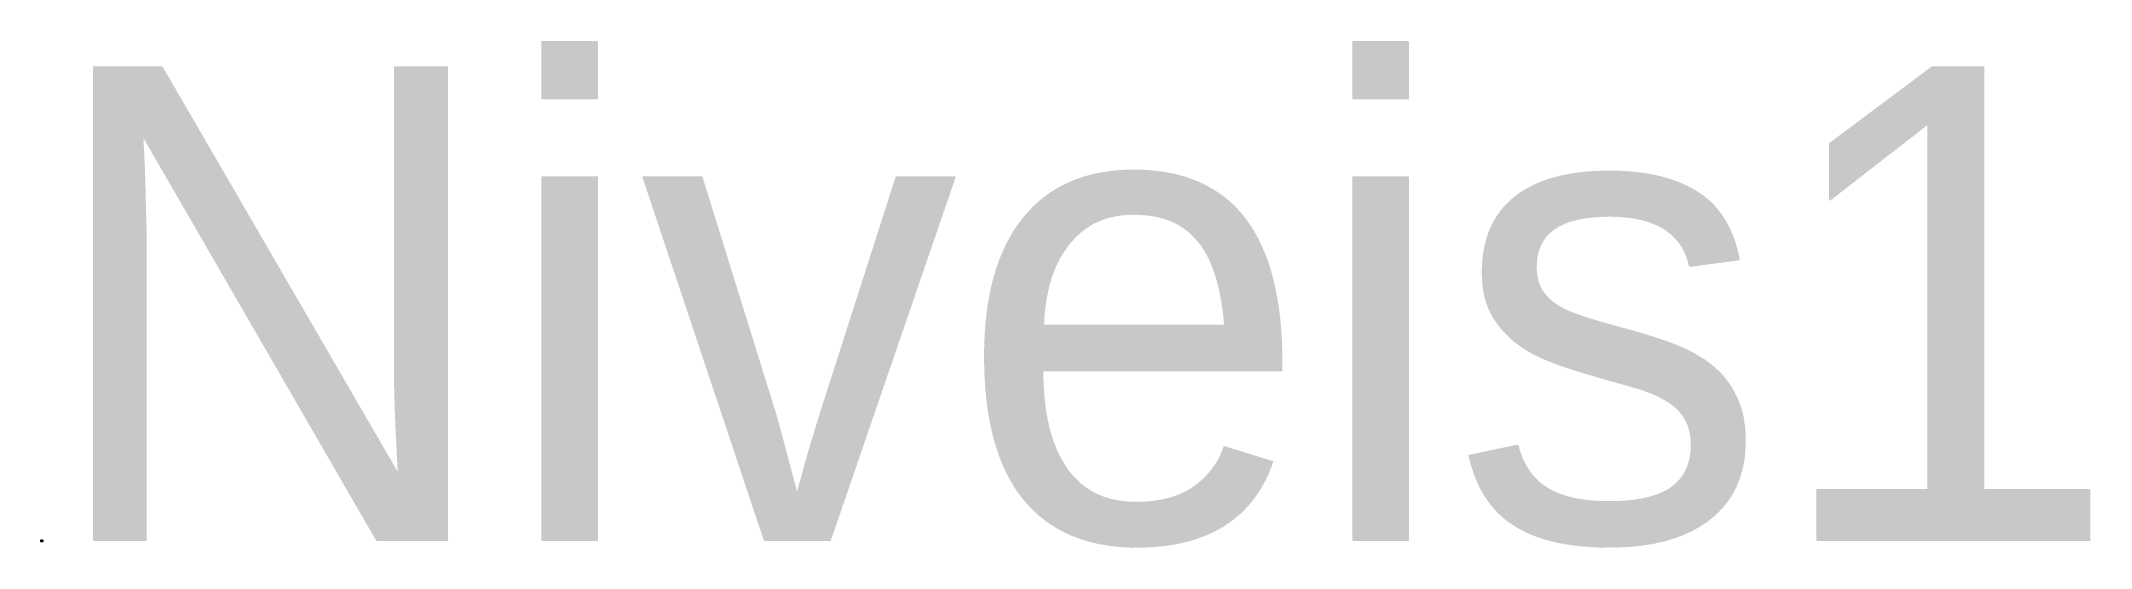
# Model space of a CAD drawing. Header units: metres. Extents: x -21.44 to -17.12, y -43.13 to -42.06.
import ezdxf

# ---------------------------------------------------------------- set-up
doc = ezdxf.new("R2010")
doc.units = ezdxf.units.M

msp = doc.modelspace()

# ---------------------------------------------------------------- texts
at = {"layer": 'Pontos'}
for p in [(-21.4444, -43.1182, 433), (-21.4444, -43.1182, 433), (-21.4444, -43.1182, 433), (-21.4444, -43.1183, 433), (-21.4444, -43.1183, 433), (-21.4444, -43.1183, 433), (-21.4444, -43.1182, 433), (-21.4444, -43.1182, 433), (-21.4444, -43.1182, 433), (-21.4444, -43.1182, 433), (-21.4444, -43.1182, 433), (-21.4444, -43.1182, 433), (-21.4444, -43.1182, 433), (-21.4444, -43.1182, 433), (-21.4444, -43.1183, 433), (-21.4444, -43.1183, 433), (-21.4444, -43.1183, 433), (-21.4444, -43.1182, 433), (-21.4444, -43.1182, 433), (-21.4444, -43.1182, 433), (-21.4444, -43.1182, 433), (-21.4444, -43.1182, 433), (-21.4444, -43.1183, 433), (-21.4444, -43.1183, 433), (-21.4444, -43.1183, 433), (-21.4444, -43.1183, 433), (-21.4444, -43.1184, 433), (-21.4444, -43.1184, 433), (-21.4444, -43.1183, 433), (-21.4444, -43.1183, 433), (-21.4444, -43.1183, 433), (-21.4444, -43.1183, 433), (-21.4444, -43.1184, 433), (-21.4444, -43.1184, 433), (-21.4444, -43.1184, 433), (-21.4444, -43.1184, 433), (-21.4444, -43.1184, 434), (-21.4444, -43.1184, 434), (-21.4444, -43.1185, 434), (-21.4444, -43.1185, 434), (-21.4444, -43.1184, 433), (-21.4444, -43.1184, 433), (-21.4444, -43.1184, 433), (-21.4444, -43.1184, 434), (-21.4444, -43.1185, 434), (-21.4444, -43.1185, 434), (-21.4444, -43.1184, 433), (-21.4444, -43.1184, 433), (-21.4444, -43.1184, 434), (-21.4444, -43.1184, 434), (-21.4444, -43.1185, 434), (-21.4444, -43.1185, 434), (-21.4444, -43.1184, 433), (-21.4444, -43.1184, 433), (-21.4444, -43.1184, 433), (-21.4444, -43.1184, 434), (-21.4444, -43.1185, 434), (-21.4444, -43.1185, 434), (-21.4444, -43.1185, 434), (-21.4444, -43.1185, 435), (-21.4444, -43.1185, 435), (-21.4444, -43.1185, 435), (-21.4444, -43.1186, 435), (-21.4444, -43.1185, 434), (-21.4444, -43.1185, 434), (-21.4444, -43.1185, 435), (-21.4444, -43.1185, 435), (-21.4444, -43.1185, 435), (-21.4444, -43.1185, 435), (-21.4443, -43.1186, 435), (-21.4444, -43.1185, 434), (-21.4444, -43.1185, 435), (-21.4444, -43.1185, 435), (-21.4444, -43.1185, 435), (-21.4444, -43.1186, 435), (-21.4444, -43.1185, 434), (-21.4444, -43.1185, 434), (-21.4444, -43.1185, 435), (-21.4444, -43.1185, 435), (-21.4444, -43.1185, 435), (-21.4444, -43.1185, 435), (-21.4443, -43.1186, 435), (-21.4444, -43.1186, 435), (-21.4444, -43.1186, 436), (-21.4444, -43.1186, 436), (-21.4444, -43.1186, 435), (-21.4444, -43.1187, 434), (-21.4444, -43.1187, 433), (-21.4444, -43.1186, 435), (-21.4444, -43.1186, 436), (-21.4444, -43.1186, 436), (-21.4444, -43.1186, 435), (-21.4444, -43.1187, 434), (-21.4444, -43.1187, 433), (-21.4444, -43.1187, 432), (-21.4444, -43.1187, 432), (-21.4444, -43.1187, 431), (-21.4444, -43.1188, 430), (-21.4444, -43.1187, 432), (-21.4444, -43.1187, 432), (-21.4444, -43.1187, 431), (-21.4444, -43.1188, 430), (-21.4444, -43.1188, 429), (-21.4444, -43.1188, 428), (-21.4444, -43.1188, 427), (-21.4444, -43.1188, 427), (-21.4444, -43.1188, 426), (-21.4444, -43.1189, 426), (-21.4443, -43.1188, 428), (-21.4444, -43.1188, 428), (-21.4444, -43.1189, 427), (-21.4444, -43.1189, 426), (-21.4444, -43.1188, 429), (-21.4444, -43.1188, 428), (-21.4444, -43.1188, 427), (-21.4444, -43.1188, 427), (-21.4444, -43.1188, 426), (-21.4444, -43.1189, 426), (-21.4443, -43.1188, 428), (-21.4444, -43.1188, 428), (-21.4444, -43.1189, 427), (-21.4444, -43.1189, 426), (-21.4444, -43.1189, 425), (-21.4444, -43.1189, 425), (-21.4444, -43.1189, 425), (-21.4444, -43.1189, 425), (-21.4444, -43.119, 425), (-21.4444, -43.1189, 426), (-21.4444, -43.1189, 425), (-21.4444, -43.1189, 425), (-21.4444, -43.1189, 425), (-21.4444, -43.1189, 425), (-21.4444, -43.119, 426), (-21.4444, -43.119, 426), (-21.4444, -43.1189, 425), (-21.4444, -43.1189, 425), (-21.4444, -43.1189, 425), (-21.4444, -43.1189, 425), (-21.4444, -43.119, 425), (-21.4444, -43.1189, 426), (-21.4444, -43.1189, 425), (-21.4444, -43.1189, 425), (-21.4444, -43.1189, 425), (-21.4444, -43.1189, 425), (-21.4444, -43.119, 426), (-21.4444, -43.119, 426), (-21.4444, -43.119, 425), (-21.4444, -43.119, 426), (-21.4444, -43.119, 426), (-21.4444, -43.1191, 426), (-21.4443, -43.1191, 427), (-21.4443, -43.1191, 427), (-21.4443, -43.119, 427), (-21.4443, -43.119, 427), (-21.4443, -43.119, 426), (-21.4443, -43.119, 426), (-21.4444, -43.119, 426), (-21.4444, -43.119, 426), (-21.4444, -43.119, 425), (-21.4444, -43.119, 426), (-21.4444, -43.119, 426), (-21.4444, -43.1191, 426), (-21.4443, -43.1191, 427), (-21.4443, -43.1191, 427), (-21.4443, -43.119, 427), (-21.4443, -43.119, 427), (-21.4443, -43.119, 426), (-21.4443, -43.119, 426), (-21.4444, -43.119, 426), (-21.4444, -43.119, 426), (-21.4444, -43.1191, 426), (-21.4444, -43.1191, 427), (-21.4444, -43.1191, 427), (-21.4444, -43.1191, 427), (-21.4444, -43.1192, 427), (-21.4444, -43.1192, 427), (-21.4444, -43.1192, 427), (-21.4444, -43.1191, 427), (-21.4444, -43.1191, 427), (-21.4444, -43.1191, 427), (-21.4443, -43.1191, 427), (-21.4444, -43.1191, 426), (-21.4444, -43.1191, 427), (-21.4444, -43.1191, 427), (-21.4444, -43.1191, 427), (-21.4444, -43.1192, 427), (-21.4444, -43.1192, 427), (-21.4444, -43.1192, 427), (-21.4444, -43.1191, 427), (-21.4444, -43.1191, 427), (-21.4444, -43.1191, 427), (-21.4443, -43.1191, 427), (-21.4444, -43.1192, 427), (-21.4444, -43.1192, 427), (-21.4444, -43.1192, 427), (-21.4444, -43.1193, 427), (-21.4444, -43.1193, 427), (-21.4444, -43.1193, 427), (-21.4444, -43.1193, 427), (-21.4444, -43.1192, 427), (-21.4444, -43.1192, 427), (-21.4444, -43.1192, 427), (-21.4444, -43.1192, 427), (-21.4444, -43.1192, 427), (-21.4444, -43.1193, 427), (-21.4444, -43.1193, 427), (-21.4444, -43.1193, 427), (-21.4444, -43.1193, 427), (-21.4444, -43.1192, 427), (-21.4444, -43.1192, 427), (-21.4444, -43.1193, 427), (-21.4444, -43.1193, 428), (-21.4444, -43.1194, 428), (-21.4444, -43.1194, 428), (-21.4444, -43.1194, 428), (-21.4444, -43.1194, 428), (-21.4444, -43.1193, 428), (-21.4444, -43.1193, 428), (-21.4444, -43.1193, 427), (-21.4444, -43.1193, 427), (-21.4443, -43.1194, 428), (-21.4444, -43.1194, 428), (-21.4444, -43.1193, 427), (-21.4444, -43.1193, 428), (-21.4444, -43.1194, 428), (-21.4444, -43.1194, 428), (-21.4444, -43.1194, 428), (-21.4444, -43.1194, 428), (-21.4444, -43.1193, 428), (-21.4444, -43.1193, 428), (-21.4444, -43.1193, 427), (-21.4444, -43.1193, 427), (-21.4443, -43.1194, 428), (-21.4444, -43.1194, 428), (-21.4444, -43.1194, 428), (-21.4444, -43.1194, 428), (-21.4444, -43.1194, 428), (-21.4444, -43.1195, 427), (-21.4444, -43.1195, 427), (-21.4444, -43.1195, 427), (-21.4444, -43.1195, 428), (-21.4444, -43.1194, 428), (-21.4444, -43.1194, 428), (-21.4444, -43.1194, 428), (-21.4444, -43.1194, 428), (-21.4444, -43.1194, 428), (-21.4444, -43.1194, 428), (-21.4444, -43.1195, 427), (-21.4444, -43.1195, 427), (-21.4444, -43.1194, 428), (-21.4444, -43.1194, 428), (-21.4444, -43.1194, 428), (-21.4444, -43.1195, 427), (-21.4444, -43.1195, 427), (-21.4444, -43.1195, 427), (-21.4444, -43.1195, 428), (-21.4444, -43.1194, 428), (-21.4444, -43.1194, 428), (-21.4444, -43.1194, 428), (-21.4444, -43.1194, 428), (-21.4444, -43.1194, 428), (-21.4444, -43.1194, 428), (-21.4444, -43.1195, 427), (-21.4444, -43.1195, 427), (-21.4444, -43.1195, 426), (-21.4444, -43.1195, 425), (-21.4444, -43.1195, 424), (-21.4444, -43.1195, 424), (-21.4444, -43.1196, 423), (-21.4444, -43.1196, 423), (-21.4444, -43.1195, 424), (-21.4444, -43.1195, 425), (-21.4444, -43.1195, 426), (-21.4444, -43.1195, 426), (-21.4444, -43.1195, 426), (-21.4443, -43.1195, 425), (-21.4444, -43.1195, 426), (-21.4444, -43.1195, 425), (-21.4444, -43.1195, 424), (-21.4444, -43.1195, 424), (-21.4444, -43.1196, 423), (-21.4444, -43.1196, 423), (-21.4444, -43.1195, 424), (-21.4444, -43.1195, 425), (-21.4444, -43.1195, 426), (-21.4444, -43.1195, 426), (-21.4444, -43.1195, 426), (-21.4443, -43.1195, 425), (-21.4444, -43.1196, 422), (-21.4444, -43.1196, 421), (-21.4444, -43.1196, 420), (-21.4444, -43.1196, 419), (-21.4444, -43.1197, 418), (-21.4444, -43.1197, 419), (-21.4444, -43.1197, 419), (-21.4444, -43.1196, 420), (-21.4444, -43.1196, 421), (-21.4444, -43.1196, 422), (-21.4444, -43.1196, 422), (-21.4444, -43.1196, 421), (-21.4444, -43.1196, 420), (-21.4444, -43.1196, 419), (-21.4444, -43.1197, 418), (-21.4444, -43.1197, 419), (-21.4444, -43.1197, 419), (-21.4444, -43.1196, 420), (-21.4444, -43.1196, 421), (-21.4444, -43.1196, 422), (-21.4444, -43.1197, 417), (-21.4444, -43.1197, 417), (-21.4444, -43.1197, 416), (-21.4444, -43.1197, 416), (-21.4444, -43.1198, 416), (-21.4444, -43.1198, 416), (-21.4444, -43.1198, 416), (-21.4444, -43.1198, 416), (-21.4444, -43.1197, 416), (-21.4444, -43.1197, 417), (-21.4444, -43.1197, 418), (-21.4443, -43.1198, 416), (-21.4444, -43.1198, 416), (-21.4444, -43.1197, 417), (-21.4444, -43.1197, 417), (-21.4444, -43.1197, 416), (-21.4444, -43.1197, 416), (-21.4444, -43.1198, 416), (-21.4444, -43.1198, 416), (-21.4444, -43.1198, 416), (-21.4444, -43.1198, 416), (-21.4444, -43.1197, 416), (-21.4444, -43.1197, 417), (-21.4444, -43.1197, 418), (-21.4443, -43.1198, 416), (-21.4444, -43.1198, 416), (-21.4444, -43.1198, 416), (-21.4444, -43.1198, 416), (-21.4444, -43.1198, 416), (-21.4444, -43.1198, 416), (-21.4444, -43.1198, 416), (-21.4444, -43.1198, 416), (-21.4444, -43.1198, 416), (-21.4444, -43.1198, 416), (-21.4444, -43.1198, 416), (-21.4444, -43.1198, 416), (-21.4444, -43.1198, 416), (-21.4444, -43.1198, 416), (-21.4444, -43.1198, 416), (-21.4444, -43.1198, 416), (-21.4444, -43.1198, 416), (-21.4444, -43.1198, 416), (-21.4444, -43.1198, 416), (-21.4444, -43.1198, 416), (-21.4444, -43.1198, 416), (-21.4444, -43.1198, 416), (-21.4444, -43.1198, 416), (-21.4444, -43.1198, 416), (-21.4444, -43.1198, 416), (-21.4444, -43.1198, 416), (-21.4443, -43.1183, 432), (-21.4443, -43.1182, 432), (-21.4443, -43.1182, 432), (-21.4443, -43.1182, 432), (-21.4443, -43.1182, 432), (-21.4443, -43.1182, 432), (-21.4443, -43.1182, 432), (-21.4443, -43.1182, 432), (-21.4443, -43.1182, 432), (-21.4443, -43.1182, 432), (-21.4443, -43.1183, 432), (-21.4443, -43.1182, 432), (-21.4443, -43.1182, 432), (-21.4443, -43.1182, 432), (-21.4443, -43.1182, 432), (-21.4443, -43.1182, 432), (-21.4443, -43.1183, 432), (-21.4442, -43.1183, 432), (-21.4443, -43.1183, 432), (-21.4443, -43.1183, 432), (-21.4443, -43.1183, 432), (-21.4443, -43.1182, 432), (-21.4443, -43.1182, 432), (-21.4443, -43.1182, 432), (-21.4443, -43.1182, 432), (-21.4443, -43.1182, 432), (-21.4443, -43.1182, 432), (-21.4443, -43.1182, 432), (-21.4443, -43.1182, 432), (-21.4443, -43.1182, 432), (-21.4443, -43.1183, 432), (-21.4443, -43.1182, 432), (-21.4443, -43.1182, 432), (-21.4443, -43.1182, 432), (-21.4443, -43.1182, 432), (-21.4443, -43.1182, 432), (-21.4443, -43.1183, 432), (-21.4442, -43.1183, 432), (-21.4443, -43.1183, 432), (-21.4443, -43.1183, 432), (-21.4443, -43.1184, 432), (-21.4443, -43.1184, 432), (-21.4443, -43.1183, 432), (-21.4443, -43.1183, 432), (-21.4443, -43.1183, 432), (-21.4443, -43.1183, 432), (-21.4443, -43.1183, 431), (-21.4443, -43.1183, 431), (-21.4443, -43.1183, 431), (-21.4443, -43.1184, 431), (-21.4442, -43.1184, 431), (-21.4443, -43.1184, 431), (-21.4443, -43.1184, 432), (-21.4443, -43.1184, 432), (-21.4443, -43.1184, 432), (-21.4443, -43.1184, 432), (-21.4443, -43.1184, 432), (-21.4443, -43.1183, 432), (-21.4443, -43.1183, 432), (-21.4443, -43.1183, 432), (-21.4443, -43.1183, 432), (-21.4443, -43.1183, 431), (-21.4443, -43.1183, 431), (-21.4443, -43.1183, 431), (-21.4443, -43.1184, 431), (-21.4442, -43.1184, 431), (-21.4443, -43.1184, 431), (-21.4443, -43.1184, 432), (-21.4443, -43.1184, 432), (-21.4443, -43.1184, 432), (-21.4443, -43.1185, 433), (-21.4443, -43.1185, 433), (-21.4443, -43.1184, 433), (-21.4443, -43.1184, 433), (-21.4443, -43.1184, 432), (-21.4443, -43.1184, 432), (-21.4443, -43.1184, 432), (-21.4443, -43.1184, 432), (-21.4443, -43.1184, 432), (-21.4443, -43.1185, 433), (-21.4443, -43.1185, 433), (-21.4443, -43.1184, 432), (-21.4443, -43.1184, 432), (-21.4443, -43.1184, 433), (-21.4443, -43.1185, 433), (-21.4443, -43.1185, 433), (-21.4443, -43.1184, 433), (-21.4443, -43.1184, 433), (-21.4443, -43.1184, 432), (-21.4443, -43.1184, 432), (-21.4443, -43.1184, 432), (-21.4443, -43.1184, 432), (-21.4443, -43.1184, 432), (-21.4443, -43.1185, 433), (-21.4443, -43.1185, 433), (-21.4443, -43.1184, 432), (-21.4443, -43.1184, 432), (-21.4443, -43.1184, 433), (-21.4443, -43.1186, 434), (-21.4443, -43.1185, 434), (-21.4443, -43.1185, 434), (-21.4443, -43.1185, 434), (-21.4443, -43.1185, 433), (-21.4443, -43.1185, 433), (-21.4443, -43.1185, 434), (-21.4443, -43.1186, 434), (-21.4443, -43.1186, 434), (-21.4443, -43.1186, 435), (-21.4443, -43.1186, 434), (-21.4443, -43.1186, 434), (-21.4443, -43.1186, 434), (-21.4442, -43.1186, 434), (-21.4443, -43.1186, 434), (-21.4443, -43.1185, 434), (-21.4443, -43.1185, 434), (-21.4443, -43.1185, 434), (-21.4443, -43.1185, 433), (-21.4443, -43.1185, 433), (-21.4443, -43.1185, 434), (-21.4443, -43.1186, 434), (-21.4443, -43.1186, 434), (-21.4443, -43.1186, 435), (-21.4443, -43.1186, 434), (-21.4443, -43.1186, 434), (-21.4443, -43.1186, 434), (-21.4442, -43.1186, 434), (-21.4443, -43.1187, 433), (-21.4443, -43.1187, 434), (-21.4443, -43.1186, 434), (-21.4443, -43.1186, 435), (-21.4443, -43.1186, 435), (-21.4443, -43.1186, 435), (-21.4443, -43.1186, 435), (-21.4443, -43.1186, 435), (-21.4443, -43.1186, 435), (-21.4443, -43.1187, 434), (-21.4443, -43.1187, 433), (-21.4443, -43.1187, 433), (-21.4443, -43.1187, 434), (-21.4443, -43.1186, 434), (-21.4443, -43.1186, 435), (-21.4443, -43.1186, 435), (-21.4443, -43.1186, 435), (-21.4443, -43.1186, 435), (-21.4443, -43.1186, 435), (-21.4443, -43.1186, 435), (-21.4443, -43.1187, 434), (-21.4443, -43.1187, 433), (-21.4443, -43.1188, 430), (-21.4443, -43.1188, 430), (-21.4443, -43.1187, 431), (-21.4443, -43.1187, 432), (-21.4443, -43.1187, 432), (-21.4443, -43.1187, 433), (-21.4443, -43.1187, 433), (-21.4443, -43.1187, 432), (-21.4443, -43.1187, 432), (-21.4443, -43.1188, 431), (-21.4443, -43.1188, 431), (-21.4443, -43.1188, 431), (-21.4443, -43.1188, 430), (-21.4443, -43.1188, 430), (-21.4443, -43.1187, 431), (-21.4443, -43.1187, 432), (-21.4443, -43.1187, 432), (-21.4443, -43.1187, 433), (-21.4443, -43.1187, 433), (-21.4443, -43.1187, 432), (-21.4443, -43.1187, 432), (-21.4443, -43.1188, 431), (-21.4443, -43.1188, 431), (-21.4443, -43.1188, 431), (-21.4443, -43.1189, 427), (-21.4443, -43.1189, 427), (-21.4443, -43.1188, 428), (-21.4443, -43.1188, 429), (-21.4443, -43.1188, 430), (-21.4443, -43.1188, 429), (-21.4443, -43.1188, 429), (-21.4443, -43.1189, 428), (-21.4443, -43.1189, 428), (-21.4443, -43.1188, 430), (-21.4443, -43.1188, 430), (-21.4443, -43.1188, 430), (-21.4443, -43.1188, 429), (-21.4443, -43.1188, 429), (-21.4443, -43.1189, 427), (-21.4443, -43.1189, 427), (-21.4443, -43.1188, 428), (-21.4443, -43.1188, 429), (-21.4443, -43.1188, 430), (-21.4443, -43.1188, 429), (-21.4443, -43.1188, 429), (-21.4443, -43.1189, 428), (-21.4443, -43.1189, 428), (-21.4443, -43.1188, 430), (-21.4443, -43.1188, 430), (-21.4443, -43.1188, 430), (-21.4443, -43.1188, 429), (-21.4443, -43.1188, 429), (-21.4443, -43.119, 426), (-21.4443, -43.1189, 426), (-21.4443, -43.1189, 426), (-21.4443, -43.1189, 426), (-21.4443, -43.1189, 426), (-21.4443, -43.1189, 428), (-21.4443, -43.1189, 428), (-21.4443, -43.119, 428), (-21.4443, -43.119, 428), (-21.4442, -43.119, 428), (-21.4443, -43.119, 426), (-21.4443, -43.1189, 426), (-21.4443, -43.1189, 426), (-21.4443, -43.1189, 426), (-21.4443, -43.1189, 426), (-21.4443, -43.1189, 428), (-21.4443, -43.1189, 428), (-21.4443, -43.119, 428), (-21.4443, -43.119, 428), (-21.4442, -43.119, 428), (-21.4443, -43.119, 427), (-21.4443, -43.119, 427), (-21.4443, -43.1191, 427), (-21.4443, -43.1191, 427), (-21.4443, -43.119, 427), (-21.4443, -43.119, 427), (-21.4443, -43.119, 427), (-21.4443, -43.119, 427), (-21.4443, -43.119, 427), (-21.4443, -43.119, 427), (-21.4443, -43.119, 427), (-21.4443, -43.119, 427), (-21.4443, -43.119, 427), (-21.4443, -43.1191, 427), (-21.4443, -43.1191, 427), (-21.4443, -43.119, 427), (-21.4443, -43.119, 427), (-21.4443, -43.119, 427), (-21.4443, -43.119, 427), (-21.4443, -43.119, 427), (-21.4443, -43.119, 427), (-21.4443, -43.119, 427), (-21.4443, -43.1191, 427), (-21.4443, -43.1191, 427), (-21.4443, -43.1191, 427), (-21.4443, -43.1191, 427), (-21.4443, -43.1192, 427), (-21.4443, -43.1191, 427), (-21.4443, -43.1191, 427), (-21.4443, -43.1191, 427), (-21.4443, -43.1191, 427), (-21.4443, -43.1192, 427), (-21.4443, -43.1192, 427), (-21.4443, -43.1192, 427), (-21.4443, -43.1192, 427), (-21.4443, -43.1192, 427), (-21.4443, -43.1192, 427), (-21.4443, -43.1192, 427), (-21.4443, -43.1193, 427), (-21.4443, -43.1193, 428), (-21.4443, -43.1193, 428), (-21.4443, -43.1193, 428), (-21.4443, -43.1194, 428), (-21.4443, -43.1193, 427), (-21.4443, -43.1193, 427), (-21.4443, -43.1193, 427), (-21.4443, -43.1193, 427), (-21.4443, -43.1193, 428), (-21.4443, -43.1193, 428), (-21.4443, -43.1193, 428), (-21.4443, -43.1194, 428), (-21.4442, -43.1193, 428), (-21.4443, -43.1193, 427), (-21.4443, -43.1193, 428), (-21.4443, -43.1193, 428), (-21.4443, -43.1193, 428), (-21.4443, -43.1194, 428), (-21.4443, -43.1193, 427), (-21.4443, -43.1193, 427), (-21.4443, -43.1193, 427), (-21.4443, -43.1193, 427), (-21.4443, -43.1193, 428), (-21.4443, -43.1193, 428), (-21.4443, -43.1193, 428), (-21.4443, -43.1194, 428), (-21.4442, -43.1193, 428), (-21.4443, -43.1194, 428), (-21.4443, -43.1194, 428), (-21.4443, -43.1194, 428), (-21.4443, -43.1195, 428), (-21.4443, -43.1195, 427), (-21.4443, -43.1194, 428), (-21.4443, -43.1194, 428), (-21.4443, -43.1194, 428), (-21.4443, -43.1195, 428), (-21.4443, -43.1195, 427), (-21.4443, -43.1195, 426), (-21.4443, -43.1195, 425), (-21.4443, -43.1195, 425), (-21.4443, -43.1196, 424), (-21.4443, -43.1196, 423), (-21.4443, -43.1195, 424), (-21.4443, -43.1195, 424), (-21.4443, -43.1195, 424), (-21.4443, -43.1196, 424), (-21.4443, -43.1196, 424), (-21.4443, -43.1196, 424), (-21.4443, -43.1195, 426), (-21.4443, -43.1195, 425), (-21.4443, -43.1195, 425), (-21.4443, -43.1196, 424), (-21.4443, -43.1196, 423), (-21.4443, -43.1195, 424), (-21.4443, -43.1195, 424), (-21.4443, -43.1195, 424), (-21.4443, -43.1196, 424), (-21.4443, -43.1196, 424), (-21.4443, -43.1196, 424), (-21.4443, -43.1196, 422), (-21.4443, -43.1196, 421), (-21.4443, -43.1197, 420), (-21.4443, -43.1197, 419), (-21.4442, -43.1196, 421), (-21.4443, -43.1196, 421), (-21.4443, -43.1197, 420), (-21.4443, -43.1197, 419), (-21.4443, -43.1196, 422), (-21.4443, -43.1196, 421), (-21.4443, -43.1197, 420), (-21.4443, -43.1197, 419), (-21.4442, -43.1196, 421), (-21.4443, -43.1196, 421), (-21.4443, -43.1197, 420), (-21.4443, -43.1197, 419), (-21.4443, -43.1197, 419), (-21.4443, -43.1197, 418), (-21.4443, -43.1197, 417), (-21.4443, -43.1197, 417), (-21.4443, -43.1198, 417), (-21.4443, -43.1197, 418), (-21.4443, -43.1197, 418), (-21.4443, -43.1197, 418), (-21.4443, -43.1197, 417), (-21.4443, -43.1197, 417), (-21.4443, -43.1197, 417), (-21.4443, -43.1197, 417), (-21.4443, -43.1197, 419), (-21.4443, -43.1197, 418), (-21.4443, -43.1197, 417), (-21.4443, -43.1197, 417), (-21.4443, -43.1198, 417), (-21.4443, -43.1198, 417), (-21.4443, -43.1198, 417), (-21.4443, -43.1198, 417), (-21.4443, -43.1197, 417), (-21.4443, -43.1197, 418), (-21.4442, -43.1197, 419), (-21.4443, -43.1197, 419), (-21.4443, -43.1197, 418), (-21.4443, -43.1197, 417), (-21.4443, -43.1197, 417), (-21.4443, -43.1198, 417), (-21.4443, -43.1197, 418), (-21.4443, -43.1197, 418), (-21.4443, -43.1197, 418), (-21.4443, -43.1197, 417), (-21.4443, -43.1197, 417), (-21.4443, -43.1197, 417), (-21.4443, -43.1197, 417), (-21.4443, -43.1197, 419), (-21.4443, -43.1197, 418), (-21.4443, -43.1197, 417), (-21.4443, -43.1197, 417), (-21.4443, -43.1198, 417), (-21.4443, -43.1198, 417), (-21.4443, -43.1198, 417), (-21.4443, -43.1198, 417), (-21.4443, -43.1197, 417), (-21.4443, -43.1197, 418), (-21.4442, -43.1197, 419), (-21.4443, -43.1198, 417), (-21.4443, -43.1198, 417), (-21.4443, -43.1198, 417), (-21.4443, -43.1198, 417), (-21.4443, -43.1198, 416), (-21.4443, -43.1198, 416), (-21.4443, -43.1198, 416), (-21.4443, -43.1198, 417), (-21.4443, -43.1198, 417), (-21.4443, -43.1198, 417), (-21.4443, -43.1198, 417), (-21.4443, -43.1198, 417), (-21.4443, -43.1198, 417), (-21.4443, -43.1198, 417), (-21.4443, -43.1198, 416), (-21.4443, -43.1198, 416), (-21.4443, -43.1198, 416), (-21.4443, -43.1198, 417), (-21.4443, -43.1198, 417), (-21.4443, -43.1198, 417), (-21.4442, -43.1183, 431), (-21.4442, -43.1183, 431), (-21.4442, -43.1183, 431), (-21.4442, -43.1182, 431), (-21.4442, -43.1182, 431), (-21.4442, -43.1183, 432), (-21.4442, -43.1183, 431), (-21.4442, -43.1183, 431), (-21.4442, -43.1183, 431), (-21.4442, -43.1183, 431), (-21.4442, -43.1183, 431), (-21.4441, -43.1183, 431), (-21.4442, -43.1183, 431), (-21.4442, -43.1183, 431), (-21.4442, -43.1183, 431), (-21.4442, -43.1183, 431), (-21.4442, -43.1183, 431), (-21.4442, -43.1183, 431), (-21.4442, -43.1183, 431), (-21.4442, -43.1183, 431), (-21.4442, -43.1183, 431), (-21.4442, -43.1182, 431), (-21.4442, -43.1182, 431), (-21.4442, -43.1183, 432), (-21.4442, -43.1183, 431), (-21.4442, -43.1183, 431), (-21.4442, -43.1183, 431), (-21.4442, -43.1183, 431), (-21.4442, -43.1183, 431), (-21.4441, -43.1183, 431), (-21.4442, -43.1183, 431), (-21.4442, -43.1183, 431), (-21.4442, -43.1183, 431), (-21.4442, -43.1183, 431), (-21.4442, -43.1183, 431), (-21.4442, -43.1183, 431), (-21.4442, -43.1184, 431), (-21.4442, -43.1183, 430), (-21.4442, -43.1183, 430), (-21.4442, -43.1183, 430), (-21.4442, -43.1183, 430), (-21.4441, -43.1183, 430), (-21.4442, -43.1183, 430), (-21.4442, -43.1183, 430), (-21.4442, -43.1183, 430), (-21.4442, -43.1183, 430), (-21.4442, -43.1183, 431), (-21.4442, -43.1183, 431), (-21.4442, -43.1184, 431), (-21.4442, -43.1184, 430), (-21.4442, -43.1183, 430), (-21.4441, -43.1183, 430), (-21.4441, -43.1183, 430), (-21.4442, -43.1184, 431), (-21.4442, -43.1183, 430), (-21.4442, -43.1183, 430), (-21.4442, -43.1183, 430), (-21.4442, -43.1183, 430), (-21.4441, -43.1183, 430), (-21.4442, -43.1183, 430), (-21.4442, -43.1183, 430), (-21.4442, -43.1183, 430), (-21.4442, -43.1183, 430), (-21.4442, -43.1183, 431), (-21.4442, -43.1183, 431), (-21.4442, -43.1184, 431), (-21.4442, -43.1184, 430), (-21.4442, -43.1183, 430), (-21.4441, -43.1183, 430), (-21.4441, -43.1183, 430), (-21.4442, -43.1185, 432), (-21.4441, -43.1185, 432), (-21.4441, -43.1184, 432), (-21.4442, -43.1184, 431), (-21.4442, -43.1184, 431), (-21.4442, -43.1184, 431), (-21.4442, -43.1184, 431), (-21.4442, -43.1184, 431), (-21.4442, -43.1184, 431), (-21.4442, -43.1184, 432), (-21.4442, -43.1184, 432), (-21.4442, -43.1184, 432), (-21.4442, -43.1184, 432), (-21.4442, -43.1184, 432), (-21.4442, -43.1184, 432), (-21.4442, -43.1184, 431), (-21.4442, -43.1184, 431), (-21.4442, -43.1185, 432), (-21.4441, -43.1185, 432), (-21.4441, -43.1184, 432), (-21.4442, -43.1184, 431), (-21.4442, -43.1184, 431), (-21.4442, -43.1184, 431), (-21.4442, -43.1184, 431), (-21.4442, -43.1184, 431), (-21.4442, -43.1184, 431), (-21.4442, -43.1184, 432), (-21.4442, -43.1184, 432), (-21.4442, -43.1184, 432), (-21.4442, -43.1184, 432), (-21.4442, -43.1184, 432), (-21.4442, -43.1184, 432), (-21.4442, -43.1184, 431), (-21.4442, -43.1184, 431), (-21.4441, -43.1186, 434), (-21.4442, -43.1186, 433), (-21.4441, -43.1185, 433), (-21.4441, -43.1185, 433), (-21.4441, -43.1185, 433), (-21.4442, -43.1185, 432), (-21.4442, -43.1186, 434), (-21.4442, -43.1186, 434), (-21.4442, -43.1186, 434), (-21.4442, -43.1186, 434), (-21.4442, -43.1186, 434), (-21.4441, -43.1186, 434), (-21.4442, -43.1186, 433), (-21.4441, -43.1185, 433), (-21.4441, -43.1185, 433), (-21.4441, -43.1185, 433), (-21.4442, -43.1185, 432), (-21.4442, -43.1186, 434), (-21.4442, -43.1186, 434), (-21.4442, -43.1186, 434), (-21.4442, -43.1186, 434), (-21.4442, -43.1186, 434), (-21.4442, -43.1187, 434), (-21.4442, -43.1187, 434), (-21.4441, -43.1186, 434), (-21.4441, -43.1186, 434), (-21.4441, -43.1186, 434), (-21.4441, -43.1186, 434), (-21.4442, -43.1186, 434), (-21.4442, -43.1186, 434), (-21.4442, -43.1187, 433), (-21.4442, -43.1187, 433), (-21.4442, -43.1187, 433), (-21.4442, -43.1187, 433), (-21.4442, -43.1186, 434), (-21.4442, -43.1186, 434), (-21.4442, -43.1186, 434), (-21.4442, -43.1187, 434), (-21.4442, -43.1187, 434), (-21.4441, -43.1186, 434), (-21.4441, -43.1186, 434), (-21.4441, -43.1186, 434), (-21.4441, -43.1186, 434), (-21.4442, -43.1186, 434), (-21.4442, -43.1186, 434), (-21.4442, -43.1187, 433), (-21.4442, -43.1187, 433), (-21.4442, -43.1187, 433), (-21.4442, -43.1187, 433), (-21.4442, -43.1186, 434), (-21.4442, -43.1186, 434), (-21.4442, -43.1186, 434), (-21.4442, -43.1188, 432), (-21.4442, -43.1188, 432), (-21.4441, -43.1187, 432), (-21.4442, -43.1187, 433), (-21.4442, -43.1187, 433), (-21.4441, -43.1187, 432), (-21.4442, -43.1187, 432), (-21.4442, -43.1187, 432), (-21.4442, -43.1187, 432), (-21.4442, -43.1188, 432), (-21.4442, -43.1188, 432), (-21.4442, -43.1188, 431), (-21.4442, -43.1188, 431), (-21.4442, -43.1187, 433), (-21.4442, -43.1187, 433), (-21.4442, -43.1187, 433), (-21.4442, -43.1187, 433), (-21.4442, -43.1187, 433), (-21.4442, -43.1188, 432), (-21.4442, -43.1188, 432), (-21.4441, -43.1187, 432), (-21.4442, -43.1187, 433), (-21.4442, -43.1187, 433), (-21.4441, -43.1187, 432), (-21.4442, -43.1187, 432), (-21.4442, -43.1187, 432), (-21.4442, -43.1187, 432), (-21.4442, -43.1188, 432), (-21.4442, -43.1188, 432), (-21.4442, -43.1188, 431), (-21.4442, -43.1188, 431), (-21.4442, -43.1187, 433), (-21.4442, -43.1187, 433), (-21.4442, -43.1187, 433), (-21.4442, -43.1187, 433), (-21.4442, -43.1187, 433), (-21.4442, -43.1189, 430), (-21.4442, -43.1188, 431), (-21.4442, -43.1188, 431), (-21.4442, -43.1188, 431), (-21.4442, -43.1189, 430), (-21.4442, -43.1189, 430), (-21.4442, -43.1189, 430), (-21.4441, -43.1189, 430), (-21.4442, -43.1189, 430), (-21.4442, -43.1188, 431), (-21.4442, -43.1188, 431), (-21.4442, -43.1188, 431), (-21.4442, -43.1189, 430), (-21.4442, -43.1189, 430), (-21.4442, -43.1189, 430), (-21.4441, -43.1189, 430), (-21.4442, -43.119, 429), (-21.4442, -43.119, 429), (-21.4442, -43.1189, 429), (-21.4442, -43.1189, 430), (-21.4442, -43.1189, 430), (-21.4442, -43.1189, 430), (-21.4442, -43.1189, 430), (-21.4442, -43.1189, 430), (-21.4442, -43.1189, 429), (-21.4442, -43.1189, 429), (-21.4442, -43.1189, 429), (-21.4442, -43.119, 428), (-21.4442, -43.119, 428), (-21.4442, -43.1189, 428), (-21.4442, -43.1189, 429), (-21.4442, -43.1189, 430), (-21.4442, -43.1189, 430), (-21.4442, -43.119, 429), (-21.4442, -43.119, 429), (-21.4442, -43.1189, 429), (-21.4442, -43.1189, 430), (-21.4442, -43.1189, 430), (-21.4442, -43.1189, 430), (-21.4442, -43.1189, 430), (-21.4442, -43.1189, 430), (-21.4442, -43.1189, 429), (-21.4442, -43.1189, 429), (-21.4442, -43.1189, 429), (-21.4442, -43.119, 428), (-21.4442, -43.119, 428), (-21.4442, -43.1189, 428), (-21.4442, -43.1189, 429), (-21.4442, -43.1189, 430), (-21.4442, -43.1189, 430), (-21.4442, -43.1191, 428), (-21.4442, -43.119, 428), (-21.4442, -43.119, 428), (-21.4442, -43.119, 429), (-21.4442, -43.119, 429), (-21.4442, -43.1191, 428), (-21.4442, -43.1191, 428), (-21.4442, -43.1191, 428), (-21.4442, -43.1191, 428), (-21.4442, -43.1191, 428), (-21.4442, -43.1191, 428), (-21.4442, -43.119, 428), (-21.4442, -43.119, 428), (-21.4442, -43.119, 429), (-21.4442, -43.119, 429), (-21.4442, -43.1191, 428), (-21.4442, -43.1191, 428), (-21.4442, -43.1191, 428), (-21.4442, -43.1191, 428), (-21.4442, -43.1191, 428), (-21.4442, -43.1192, 427), (-21.4442, -43.1192, 427), (-21.4442, -43.1191, 427), (-21.4442, -43.1191, 428), (-21.4442, -43.1191, 428), (-21.4442, -43.1192, 427), (-21.4442, -43.1192, 427), (-21.4442, -43.1192, 427), (-21.4442, -43.1191, 427), (-21.4442, -43.1191, 428), (-21.4442, -43.1191, 428), (-21.4442, -43.1192, 427), (-21.4442, -43.1193, 427), (-21.4442, -43.1193, 427), (-21.4442, -43.1192, 427), (-21.4442, -43.1192, 427), (-21.4442, -43.1192, 427), (-21.4442, -43.1192, 427), (-21.4442, -43.1192, 427), (-21.4442, -43.1192, 427), (-21.4442, -43.1193, 427), (-21.4442, -43.1193, 427), (-21.4442, -43.1193, 427), (-21.4442, -43.1192, 427), (-21.4442, -43.1193, 427), (-21.4442, -43.1193, 427), (-21.4442, -43.1192, 427), (-21.4442, -43.1192, 427), (-21.4442, -43.1192, 427), (-21.4442, -43.1192, 427), (-21.4442, -43.1192, 427), (-21.4442, -43.1192, 427), (-21.4442, -43.1193, 427), (-21.4442, -43.1193, 427), (-21.4442, -43.1193, 427), (-21.4442, -43.1192, 427), (-21.4442, -43.1194, 428), (-21.4442, -43.1193, 427), (-21.4442, -43.1193, 427), (-21.4442, -43.1193, 427), (-21.4442, -43.1193, 427), (-21.4442, -43.1193, 427), (-21.4442, -43.1193, 427), (-21.4442, -43.1193, 427), (-21.4442, -43.1193, 427), (-21.4442, -43.1193, 427), (-21.4442, -43.1193, 427), (-21.4442, -43.1193, 427), (-21.4442, -43.1193, 427), (-21.4442, -43.1193, 428), (-21.4442, -43.1193, 428), (-21.4442, -43.1193, 427), (-21.4442, -43.1193, 427), (-21.4442, -43.1194, 428), (-21.4442, -43.1193, 427), (-21.4442, -43.1193, 427), (-21.4442, -43.1193, 427), (-21.4442, -43.1193, 427), (-21.4442, -43.1193, 427), (-21.4442, -43.1193, 427), (-21.4442, -43.1193, 427), (-21.4442, -43.1193, 427), (-21.4442, -43.1193, 427), (-21.4442, -43.1193, 427), (-21.4442, -43.1193, 427), (-21.4442, -43.1193, 427), (-21.4442, -43.1193, 428), (-21.4442, -43.1193, 428), (-21.4442, -43.1193, 427), (-21.4442, -43.1193, 427), (-21.4442, -43.1195, 427), (-21.4442, -43.1194, 428), (-21.4442, -43.1194, 428), (-21.4442, -43.1194, 428), (-21.4442, -43.1194, 428), (-21.4442, -43.1195, 427), (-21.4442, -43.1194, 428), (-21.4442, -43.1194, 428), (-21.4442, -43.1194, 428), (-21.4442, -43.1194, 428), (-21.4442, -43.1196, 423), (-21.4442, -43.1196, 424), (-21.4442, -43.1195, 425), (-21.4442, -43.1195, 425), (-21.4442, -43.1195, 426), (-21.4442, -43.1196, 424), (-21.4442, -43.1196, 424), (-21.4442, -43.1196, 424), (-21.4442, -43.1196, 424), (-21.4442, -43.1196, 424), (-21.4442, -43.1195, 426), (-21.4442, -43.1195, 425), (-21.4442, -43.1195, 425), (-21.4442, -43.1195, 424), (-21.4442, -43.1196, 424), (-21.4442, -43.1196, 423), (-21.4442, -43.1196, 423), (-21.4442, -43.1196, 424), (-21.4442, -43.1195, 425), (-21.4442, -43.1195, 425), (-21.4442, -43.1195, 426), (-21.4442, -43.1196, 424), (-21.4442, -43.1196, 424), (-21.4442, -43.1196, 424), (-21.4442, -43.1196, 424), (-21.4442, -43.1196, 424), (-21.4442, -43.1195, 426), (-21.4442, -43.1195, 425), (-21.4442, -43.1195, 425), (-21.4442, -43.1195, 424), (-21.4442, -43.1196, 424), (-21.4442, -43.1196, 423), (-21.4442, -43.1197, 421), (-21.4442, -43.1197, 421), (-21.4442, -43.1196, 422), (-21.4442, -43.1196, 422), (-21.4442, -43.1196, 423), (-21.4442, -43.1196, 423), (-21.4442, -43.1196, 423), (-21.4442, -43.1196, 422), (-21.4442, -43.1197, 420), (-21.4442, -43.1197, 420), (-21.4442, -43.1196, 421), (-21.4442, -43.1196, 422), (-21.4442, -43.1196, 423), (-21.4442, -43.1196, 423), (-21.4442, -43.1197, 421), (-21.4442, -43.1197, 421), (-21.4442, -43.1196, 422), (-21.4442, -43.1196, 422), (-21.4442, -43.1196, 423), (-21.4442, -43.1196, 423), (-21.4442, -43.1196, 423), (-21.4442, -43.1196, 422), (-21.4442, -43.1197, 420), (-21.4442, -43.1197, 420), (-21.4442, -43.1196, 421), (-21.4442, -43.1196, 422), (-21.4442, -43.1196, 423), (-21.4442, -43.1196, 423), (-21.4442, -43.1198, 418), (-21.4442, -43.1198, 418), (-21.4442, -43.1198, 418), (-21.4442, -43.1197, 419), (-21.4442, -43.1197, 419), (-21.4442, -43.1197, 420), (-21.4442, -43.1197, 420), (-21.4442, -43.1197, 420), (-21.4442, -43.1197, 420), (-21.4442, -43.1197, 419), (-21.4442, -43.1197, 419), (-21.4442, -43.1197, 419), (-21.4442, -43.1198, 418), (-21.4442, -43.1198, 418), (-21.4442, -43.1198, 418), (-21.4442, -43.1197, 419), (-21.4442, -43.1197, 419), (-21.4442, -43.1197, 420), (-21.4442, -43.1197, 420), (-21.4442, -43.1197, 420), (-21.4442, -43.1197, 420), (-21.4442, -43.1197, 419), (-21.4442, -43.1197, 419), (-21.4442, -43.1197, 419), (-21.4442, -43.1198, 417), (-21.4442, -43.1198, 417), (-21.4442, -43.1198, 417), (-21.4442, -43.1198, 417), (-21.4442, -43.1198, 417), (-21.4442, -43.1198, 418), (-21.4442, -43.1198, 417), (-21.4442, -43.1198, 417), (-21.4442, -43.1198, 417), (-21.4442, -43.1198, 417), (-21.4442, -43.1198, 417), (-21.4442, -43.1198, 417), (-21.4442, -43.1198, 417), (-21.4442, -43.1198, 417), (-21.4442, -43.1198, 417), (-21.4442, -43.1198, 417), (-21.4442, -43.1198, 417), (-21.4442, -43.1198, 418), (-21.4442, -43.1198, 417), (-21.4442, -43.1198, 417), (-21.4442, -43.1198, 417), (-21.4442, -43.1198, 417), (-21.4442, -43.1198, 417), (-21.4442, -43.1198, 417), (-21.4441, -43.1182, 432), (-21.4441, -43.1182, 432), (-21.4441, -43.1182, 432), (-21.4441, -43.1182, 432), (-21.4441, -43.1182, 432), (-21.4441, -43.1182, 432), (-21.4441, -43.1182, 432), (-21.4441, -43.1182, 431), (-21.4441, -43.1183, 431), (-21.4441, -43.1183, 431), (-21.4441, -43.1183, 431), (-21.4441, -43.1183, 431), (-21.4441, -43.1183, 431), (-21.4441, -43.1183, 431), (-21.444, -43.1183, 432), (-21.4441, -43.1183, 431), (-21.4441, -43.1183, 431), (-21.4441, -43.1183, 431), (-21.4441, -43.1182, 432), (-21.4441, -43.1182, 432), (-21.4441, -43.1182, 432), (-21.4441, -43.1182, 432), (-21.4441, -43.1182, 432), (-21.4441, -43.1182, 432), (-21.4441, -43.1182, 432), (-21.4441, -43.1182, 431), (-21.4441, -43.1183, 431), (-21.4441, -43.1183, 431), (-21.4441, -43.1183, 431), (-21.4441, -43.1183, 431), (-21.4441, -43.1183, 431), (-21.4441, -43.1183, 431), (-21.444, -43.1183, 432), (-21.4441, -43.1183, 431), (-21.4441, -43.1183, 431), (-21.4441, -43.1183, 431), (-21.4441, -43.1183, 431), (-21.4441, -43.1183, 431), (-21.4441, -43.1183, 430), (-21.4441, -43.1183, 430), (-21.4441, -43.1184, 431), (-21.4441, -43.1183, 430), (-21.4441, -43.1183, 430), (-21.4441, -43.1183, 430), (-21.4441, -43.1183, 430), (-21.4441, -43.1183, 430), (-21.4441, -43.1183, 430), (-21.4441, -43.1183, 431), (-21.4441, -43.1184, 431), (-21.4441, -43.1184, 431), (-21.4441, -43.1184, 431), (-21.4441, -43.1183, 430), (-21.4441, -43.1183, 431), (-21.4441, -43.1183, 431), (-21.4441, -43.1183, 431), (-21.4441, -43.1183, 430), (-21.4441, -43.1183, 430), (-21.4441, -43.1184, 431), (-21.4441, -43.1183, 430), (-21.4441, -43.1183, 430), (-21.4441, -43.1183, 430), (-21.4441, -43.1183, 430), (-21.4441, -43.1183, 430), (-21.4441, -43.1183, 430), (-21.4441, -43.1183, 431), (-21.4441, -43.1184, 431), (-21.4441, -43.1184, 431), (-21.4441, -43.1184, 431), (-21.4441, -43.1183, 430), (-21.4441, -43.1183, 431), (-21.4441, -43.1184, 431), (-21.4441, -43.1184, 432), (-21.4441, -43.1184, 432), (-21.4441, -43.1184, 432), (-21.4441, -43.1185, 433), (-21.4441, -43.1184, 431), (-21.4441, -43.1184, 431), (-21.4441, -43.1184, 431), (-21.4441, -43.1184, 432), (-21.4441, -43.1184, 432), (-21.4441, -43.1184, 432), (-21.4441, -43.1185, 433), (-21.4441, -43.1184, 431), (-21.4441, -43.1184, 431), (-21.4441, -43.1185, 433), (-21.4441, -43.1185, 433), (-21.4441, -43.1185, 434), (-21.4441, -43.1185, 434), (-21.4441, -43.1186, 434), (-21.4441, -43.1186, 435), (-21.4441, -43.1186, 434), (-21.4441, -43.1186, 434), (-21.4441, -43.1186, 434), (-21.4441, -43.1186, 434), (-21.4441, -43.1186, 435), (-21.4441, -43.1186, 435), (-21.4441, -43.1185, 434), (-21.4441, -43.1186, 434), (-21.4441, -43.1186, 434), (-21.4441, -43.1186, 434), (-21.4441, -43.1186, 434), (-21.4441, -43.1186, 434), (-21.4441, -43.1186, 434), (-21.4441, -43.1185, 434), (-21.4441, -43.1185, 434), (-21.444, -43.1185, 434), (-21.4441, -43.1185, 433), (-21.4441, -43.1185, 433), (-21.4441, -43.1185, 434), (-21.4441, -43.1185, 434), (-21.4441, -43.1186, 434), (-21.4441, -43.1186, 435), (-21.4441, -43.1186, 434), (-21.4441, -43.1186, 434), (-21.4441, -43.1186, 434), (-21.4441, -43.1186, 434), (-21.4441, -43.1186, 435), (-21.4441, -43.1186, 435), (-21.4441, -43.1185, 434), (-21.4441, -43.1186, 434), (-21.4441, -43.1186, 434), (-21.4441, -43.1186, 434), (-21.4441, -43.1186, 434), (-21.4441, -43.1186, 434), (-21.4441, -43.1186, 434), (-21.4441, -43.1185, 434), (-21.4441, -43.1185, 434), (-21.444, -43.1185, 434), (-21.4441, -43.1186, 435), (-21.4441, -43.1186, 435), (-21.4441, -43.1186, 435), (-21.4441, -43.1187, 434), (-21.4441, -43.1187, 434), (-21.4441, -43.1186, 434), (-21.4441, -43.1186, 434), (-21.4441, -43.1186, 434), (-21.4441, -43.1186, 434), (-21.4441, -43.1186, 434), (-21.4441, -43.1186, 435), (-21.4441, -43.1186, 435), (-21.4441, -43.1186, 435), (-21.4441, -43.1187, 434), (-21.4441, -43.1187, 434), (-21.4441, -43.1186, 434), (-21.4441, -43.1186, 434), (-21.4441, -43.1186, 434), (-21.4441, -43.1186, 434), (-21.4441, -43.1186, 434), (-21.4441, -43.1187, 434), (-21.4441, -43.1187, 434), (-21.4441, -43.1187, 433), (-21.4441, -43.1187, 433), (-21.4441, -43.1187, 434), (-21.4441, -43.1187, 433), (-21.4441, -43.1187, 433), (-21.4441, -43.1187, 433), (-21.4441, -43.1187, 433), (-21.4441, -43.1187, 433), (-21.4441, -43.1188, 432), (-21.4441, -43.1187, 434), (-21.4441, -43.1187, 434), (-21.4441, -43.1187, 433), (-21.4441, -43.1187, 433), (-21.4441, -43.1187, 434), (-21.4441, -43.1187, 433), (-21.4441, -43.1187, 433), (-21.4441, -43.1187, 433), (-21.4441, -43.1187, 433), (-21.4441, -43.1187, 433), (-21.4441, -43.1188, 432), (-21.4441, -43.1188, 432), (-21.4441, -43.1188, 432), (-21.4441, -43.1188, 432), (-21.4441, -43.1188, 431), (-21.4441, -43.1189, 431), (-21.4441, -43.1188, 432), (-21.4441, -43.1188, 431), (-21.4441, -43.1188, 431), (-21.4441, -43.1189, 431), (-21.4441, -43.1189, 431), (-21.4441, -43.1188, 431), (-21.4441, -43.1188, 431), (-21.4441, -43.1188, 432), (-21.4441, -43.1188, 432), (-21.4441, -43.1188, 432), (-21.4441, -43.1188, 432), (-21.4441, -43.1188, 432), (-21.4441, -43.1188, 432), (-21.4441, -43.1188, 431), (-21.4441, -43.1189, 431), (-21.4441, -43.1188, 432), (-21.4441, -43.1188, 431), (-21.4441, -43.1188, 431), (-21.4441, -43.1189, 431), (-21.4441, -43.1189, 431), (-21.4441, -43.1188, 431), (-21.4441, -43.1188, 431), (-21.4441, -43.1188, 432), (-21.4441, -43.1188, 432), (-21.4441, -43.1188, 432), (-21.4441, -43.1189, 430), (-21.4441, -43.1189, 430), (-21.4441, -43.1189, 430), (-21.4441, -43.119, 429), (-21.4441, -43.119, 429), (-21.4441, -43.1189, 430), (-21.4441, -43.1189, 430), (-21.4441, -43.1189, 430), (-21.4441, -43.119, 429), (-21.4441, -43.119, 429), (-21.4441, -43.119, 429), (-21.4441, -43.119, 429), (-21.4441, -43.119, 429), (-21.4441, -43.119, 428), (-21.4441, -43.1191, 428), (-21.4441, -43.1191, 428), (-21.4441, -43.1191, 428), (-21.4441, -43.1191, 428), (-21.4441, -43.1191, 428), (-21.4441, -43.1191, 428), (-21.4441, -43.119, 429), (-21.4441, -43.119, 429), (-21.4441, -43.119, 429), (-21.4441, -43.119, 428), (-21.4441, -43.1191, 428), (-21.4441, -43.1191, 428), (-21.4441, -43.1191, 428), (-21.4441, -43.1191, 428), (-21.4441, -43.1191, 428), (-21.4441, -43.1191, 428), (-21.4441, -43.1191, 428), (-21.4441, -43.1191, 427), (-21.4441, -43.1191, 427), (-21.4441, -43.1191, 427), (-21.4441, -43.1191, 427), (-21.4441, -43.1192, 427), (-21.4441, -43.1191, 428), (-21.4441, -43.1191, 427), (-21.4441, -43.1191, 427), (-21.4441, -43.1191, 427), (-21.4441, -43.1192, 427), (-21.4441, -43.1192, 427), (-21.4441, -43.1192, 427), (-21.4441, -43.1191, 427), (-21.444, -43.1191, 427), (-21.4441, -43.1191, 428), (-21.4441, -43.1191, 427), (-21.4441, -43.1191, 427), (-21.4441, -43.1191, 427), (-21.4441, -43.1191, 427), (-21.4441, -43.1192, 427), (-21.4441, -43.1191, 428), (-21.4441, -43.1191, 427), (-21.4441, -43.1191, 427), (-21.4441, -43.1191, 427), (-21.4441, -43.1192, 427), (-21.4441, -43.1192, 427), (-21.4441, -43.1192, 427), (-21.4441, -43.1191, 427), (-21.444, -43.1191, 427), (-21.4441, -43.1192, 426), (-21.4441, -43.1192, 426), (-21.4441, -43.1192, 426), (-21.4441, -43.1193, 426), (-21.4441, -43.1193, 426), (-21.4441, -43.1192, 427), (-21.4441, -43.1192, 427), (-21.4441, -43.1192, 427), (-21.4441, -43.1192, 426), (-21.4441, -43.1192, 426), (-21.4441, -43.1192, 426), (-21.4441, -43.1193, 426), (-21.4441, -43.1193, 426), (-21.4441, -43.1192, 427), (-21.4441, -43.1192, 427), (-21.4441, -43.1192, 427), (-21.4441, -43.1193, 426), (-21.4441, -43.1193, 426), (-21.4441, -43.1193, 426), (-21.4441, -43.1194, 426), (-21.4441, -43.1193, 426), (-21.4441, -43.1193, 426), (-21.4441, -43.1193, 426), (-21.4441, -43.1193, 427), (-21.4441, -43.1193, 427), (-21.4441, -43.1193, 426), (-21.4441, -43.1193, 426), (-21.4441, -43.1193, 426), (-21.4441, -43.1194, 426), (-21.4441, -43.1193, 426), (-21.4441, -43.1193, 426), (-21.4441, -43.1193, 426), (-21.4441, -43.1193, 427), (-21.4441, -43.1193, 427), (-21.4441, -43.1194, 425), (-21.4441, -43.1194, 425), (-21.4441, -43.1194, 425), (-21.4441, -43.1195, 425), (-21.4441, -43.1195, 424), (-21.4441, -43.1194, 425), (-21.4441, -43.1194, 425), (-21.4441, -43.1194, 426), (-21.4441, -43.1195, 426), (-21.4441, -43.1195, 426), (-21.4441, -43.1195, 424), (-21.4441, -43.1194, 425), (-21.4441, -43.1194, 425), (-21.4441, -43.1194, 425), (-21.4441, -43.1195, 425), (-21.4441, -43.1195, 424), (-21.4441, -43.1194, 425), (-21.4441, -43.1194, 425), (-21.4441, -43.1194, 426), (-21.4441, -43.1195, 426), (-21.4441, -43.1195, 426), (-21.4441, -43.1195, 424), (-21.4441, -43.1195, 424), (-21.4441, -43.1195, 423), (-21.4441, -43.1195, 423), (-21.4441, -43.1195, 422), (-21.4441, -43.1196, 422), (-21.4441, -43.1196, 424), (-21.4441, -43.1196, 424), (-21.4441, -43.1196, 423), (-21.4441, -43.1196, 423), (-21.4441, -43.1196, 423), (-21.4441, -43.1195, 422), (-21.444, -43.1195, 422), (-21.4441, -43.1195, 426), (-21.4441, -43.1195, 426), (-21.4441, -43.1196, 424), (-21.4441, -43.1195, 424), (-21.4441, -43.1195, 424), (-21.4441, -43.1195, 424), (-21.4441, -43.1195, 424), (-21.4441, -43.1195, 423), (-21.4441, -43.1195, 423), (-21.4441, -43.1195, 422), (-21.4441, -43.1196, 422), (-21.4441, -43.1196, 424), (-21.4441, -43.1196, 424), (-21.4441, -43.1196, 423), (-21.4441, -43.1196, 423), (-21.4441, -43.1196, 423), (-21.4441, -43.1195, 422), (-21.444, -43.1195, 422), (-21.4441, -43.1195, 426), (-21.4441, -43.1195, 426), (-21.4441, -43.1196, 424), (-21.4441, -43.1195, 424), (-21.4441, -43.1195, 424), (-21.4441, -43.1195, 424), (-21.4441, -43.1196, 422), (-21.4441, -43.1196, 421), (-21.4441, -43.1196, 421), (-21.4441, -43.1196, 420), (-21.4441, -43.1197, 419), (-21.4441, -43.1197, 419), (-21.444, -43.1197, 419), (-21.4441, -43.1197, 419), (-21.4441, -43.1197, 420), (-21.4441, -43.1197, 420), (-21.4441, -43.1197, 420), (-21.4441, -43.1196, 422), (-21.4441, -43.1196, 421), (-21.4441, -43.1196, 421), (-21.4441, -43.1196, 420), (-21.4441, -43.1197, 419), (-21.4441, -43.1197, 419), (-21.444, -43.1197, 419), (-21.4441, -43.1197, 419), (-21.4441, -43.1197, 420), (-21.4441, -43.1197, 420), (-21.4441, -43.1197, 420), (-21.4441, -43.1197, 418), (-21.4441, -43.1197, 418), (-21.4441, -43.1197, 418), (-21.4441, -43.1198, 417), (-21.4441, -43.1198, 417), (-21.4441, -43.1197, 420), (-21.4441, -43.1197, 418), (-21.4441, -43.1197, 418), (-21.4441, -43.1198, 418), (-21.4441, -43.1198, 417), (-21.4441, -43.1198, 417), (-21.4441, -43.1198, 417), (-21.4441, -43.1197, 418), (-21.4441, -43.1197, 418), (-21.4441, -43.1197, 418), (-21.4441, -43.1197, 418), (-21.4441, -43.1197, 418), (-21.4441, -43.1198, 417), (-21.4441, -43.1198, 417), (-21.4441, -43.1197, 420), (-21.4441, -43.1197, 418), (-21.4441, -43.1197, 418), (-21.4441, -43.1198, 418), (-21.4441, -43.1198, 417), (-21.4441, -43.1198, 417), (-21.4441, -43.1198, 417), (-21.4441, -43.1197, 418), (-21.4441, -43.1197, 418), (-21.444, -43.1198, 417), (-21.4441, -43.1198, 417), (-21.4441, -43.1198, 417), (-21.4441, -43.1198, 416), (-21.4441, -43.1198, 416), (-21.4441, -43.1198, 416), (-21.4441, -43.1198, 417), (-21.4441, -43.1198, 417), (-21.4441, -43.1198, 417), (-21.4441, -43.1198, 417), (-21.4441, -43.1198, 417), (-21.4441, -43.1198, 417), (-21.444, -43.1198, 417), (-21.4441, -43.1198, 417), (-21.4441, -43.1198, 417), (-21.4441, -43.1198, 416), (-21.4441, -43.1198, 416), (-21.4441, -43.1198, 416), (-21.4441, -43.1198, 417), (-21.4441, -43.1198, 417), (-21.4441, -43.1198, 417), (-21.4441, -43.1198, 417), (-21.4441, -43.1198, 417), (-21.4441, -43.1198, 417), (-21.444, -43.1183, 432), (-21.4439, -43.1183, 432), (-21.4439, -43.1182, 432), (-21.444, -43.1183, 432), (-21.444, -43.1183, 432), (-21.444, -43.1183, 432), (-21.444, -43.1183, 432), (-21.444, -43.1183, 432), (-21.444, -43.1183, 432), (-21.4439, -43.1183, 432), (-21.4439, -43.1182, 432), (-21.444, -43.1183, 432), (-21.444, -43.1183, 432), (-21.444, -43.1183, 432), (-21.444, -43.1183, 432), (-21.444, -43.1183, 432), (-21.444, -43.1184, 432), (-21.444, -43.1184, 431), (-21.444, -43.1183, 431), (-21.444, -43.1183, 431), (-21.444, -43.1183, 431), (-21.444, -43.1183, 431), (-21.444, -43.1183, 431), (-21.444, -43.1183, 431), (-21.444, -43.1183, 431), (-21.444, -43.1183, 431), (-21.444, -43.1183, 431), (-21.444, -43.1183, 431), (-21.444, -43.1183, 431), (-21.444, -43.1183, 431), (-21.444, -43.1183, 431), (-21.444, -43.1183, 431), (-21.444, -43.1184, 432), (-21.444, -43.1184, 431), (-21.444, -43.1183, 431), (-21.444, -43.1183, 431), (-21.444, -43.1183, 431), (-21.444, -43.1183, 431), (-21.444, -43.1183, 431), (-21.444, -43.1183, 431), (-21.444, -43.1183, 431), (-21.444, -43.1183, 431), (-21.444, -43.1183, 431), (-21.444, -43.1183, 431), (-21.444, -43.1183, 431), (-21.444, -43.1183, 431), (-21.444, -43.1183, 431), (-21.444, -43.1183, 431), (-21.444, -43.1185, 434), (-21.444, -43.1185, 434), (-21.444, -43.1184, 433), (-21.444, -43.1184, 433), (-21.444, -43.1184, 433), (-21.444, -43.1184, 432), (-21.444, -43.1185, 434), (-21.444, -43.1185, 433), (-21.444, -43.1185, 433), (-21.444, -43.1184, 433), (-21.444, -43.1184, 433), (-21.444, -43.1184, 432), (-21.4439, -43.1184, 432), (-21.444, -43.1185, 434), (-21.444, -43.1185, 434), (-21.444, -43.1184, 433), (-21.444, -43.1184, 433), (-21.444, -43.1184, 433), (-21.444, -43.1184, 432), (-21.444, -43.1185, 434), (-21.444, -43.1185, 433), (-21.444, -43.1185, 433), (-21.444, -43.1184, 433), (-21.444, -43.1184, 433), (-21.444, -43.1184, 432), (-21.4439, -43.1184, 432), (-21.444, -43.1186, 436), (-21.444, -43.1186, 436), (-21.444, -43.1185, 436), (-21.444, -43.1185, 435), (-21.444, -43.1185, 435), (-21.444, -43.1185, 434), (-21.444, -43.1186, 435), (-21.444, -43.1186, 435), (-21.444, -43.1186, 436), (-21.444, -43.1186, 436), (-21.4439, -43.1186, 436), (-21.444, -43.1185, 434), (-21.444, -43.1185, 434), (-21.444, -43.1185, 434), (-21.444, -43.1185, 434), (-21.444, -43.1185, 434), (-21.444, -43.1185, 433), (-21.444, -43.1186, 436), (-21.444, -43.1186, 436), (-21.444, -43.1185, 436), (-21.444, -43.1185, 435), (-21.444, -43.1185, 435), (-21.444, -43.1185, 434), (-21.444, -43.1186, 435), (-21.444, -43.1186, 435), (-21.444, -43.1186, 436), (-21.444, -43.1186, 436), (-21.4439, -43.1186, 436), (-21.444, -43.1185, 434), (-21.444, -43.1185, 434), (-21.444, -43.1185, 434), (-21.444, -43.1185, 434), (-21.444, -43.1185, 434), (-21.444, -43.1185, 433), (-21.444, -43.1187, 436), (-21.444, -43.1186, 436), (-21.444, -43.1186, 437), (-21.444, -43.1186, 437), (-21.444, -43.1186, 437), (-21.444, -43.1187, 436), (-21.444, -43.1186, 436), (-21.444, -43.1186, 437), (-21.444, -43.1186, 437), (-21.444, -43.1186, 437), (-21.444, -43.1188, 433), (-21.444, -43.1188, 434), (-21.444, -43.1187, 434), (-21.444, -43.1187, 435), (-21.444, -43.1187, 435), (-21.444, -43.1187, 435), (-21.444, -43.1187, 435), (-21.444, -43.1187, 435), (-21.444, -43.1187, 435), (-21.444, -43.1187, 435), (-21.444, -43.1187, 434), (-21.444, -43.1187, 434), (-21.444, -43.1187, 434), (-21.4439, -43.1187, 435), (-21.444, -43.1187, 435), (-21.444, -43.1187, 434), (-21.444, -43.1187, 434), (-21.444, -43.1188, 433), (-21.444, -43.1188, 433), (-21.444, -43.1188, 433), (-21.444, -43.1188, 433), (-21.444, -43.1188, 433), (-21.444, -43.1187, 434), (-21.444, -43.1187, 434), (-21.444, -43.1187, 435), (-21.444, -43.1187, 435), (-21.444, -43.1188, 433), (-21.444, -43.1188, 434), (-21.444, -43.1187, 434), (-21.444, -43.1187, 435), (-21.444, -43.1187, 435), (-21.444, -43.1187, 435), (-21.444, -43.1187, 435), (-21.444, -43.1187, 435), (-21.444, -43.1187, 435), (-21.444, -43.1187, 435), (-21.444, -43.1187, 434), (-21.444, -43.1187, 434), (-21.444, -43.1187, 434), (-21.4439, -43.1187, 435), (-21.444, -43.1187, 435), (-21.444, -43.1187, 434), (-21.444, -43.1187, 434), (-21.444, -43.1188, 433), (-21.444, -43.1188, 433), (-21.444, -43.1188, 433), (-21.444, -43.1188, 433), (-21.444, -43.1188, 433), (-21.444, -43.1187, 434), (-21.444, -43.1187, 434), (-21.444, -43.1187, 435), (-21.444, -43.1187, 435), (-21.444, -43.1189, 431), (-21.444, -43.1189, 431), (-21.444, -43.1188, 432), (-21.444, -43.1188, 432), (-21.4439, -43.1188, 433), (-21.444, -43.1189, 431), (-21.444, -43.1189, 431), (-21.444, -43.1188, 432), (-21.444, -43.1188, 432), (-21.4439, -43.1188, 433), (-21.444, -43.119, 430), (-21.444, -43.1189, 430), (-21.444, -43.1189, 430), (-21.444, -43.1189, 431), (-21.444, -43.1189, 431), (-21.444, -43.119, 429), (-21.444, -43.119, 430), (-21.444, -43.1189, 430), (-21.444, -43.1189, 430), (-21.444, -43.1189, 431), (-21.444, -43.1189, 431), (-21.444, -43.119, 429), (-21.444, -43.1191, 428), (-21.444, -43.1191, 428), (-21.444, -43.119, 428), (-21.444, -43.119, 429), (-21.444, -43.119, 429), (-21.444, -43.119, 429), (-21.444, -43.119, 429), (-21.444, -43.119, 429), (-21.444, -43.119, 429), (-21.444, -43.119, 428), (-21.444, -43.119, 428), (-21.444, -43.1191, 428), (-21.444, -43.1191, 428), (-21.444, -43.119, 428), (-21.444, -43.119, 428), (-21.444, -43.1191, 428), (-21.444, -43.1191, 428), (-21.444, -43.119, 428), (-21.444, -43.119, 429), (-21.444, -43.119, 429), (-21.444, -43.119, 429), (-21.444, -43.119, 429), (-21.444, -43.119, 429), (-21.444, -43.119, 429), (-21.444, -43.119, 428), (-21.444, -43.119, 428), (-21.444, -43.1191, 428), (-21.444, -43.1191, 428), (-21.444, -43.119, 428), (-21.444, -43.119, 428), (-21.444, -43.1192, 426), (-21.444, -43.1192, 426), (-21.444, -43.1191, 427), (-21.444, -43.1191, 427), (-21.444, -43.1191, 427), (-21.444, -43.1191, 428), (-21.444, -43.1191, 428), (-21.444, -43.1191, 428), (-21.444, -43.1191, 428), (-21.444, -43.1191, 428), (-21.444, -43.1191, 427), (-21.444, -43.1191, 427), (-21.444, -43.1192, 426), (-21.444, -43.1192, 426), (-21.444, -43.1191, 427), (-21.444, -43.1191, 427), (-21.444, -43.1191, 427), (-21.444, -43.1191, 428), (-21.444, -43.1191, 428), (-21.444, -43.1191, 428), (-21.444, -43.1191, 428), (-21.444, -43.1191, 428), (-21.444, -43.1191, 427), (-21.444, -43.1191, 427), (-21.444, -43.1193, 425), (-21.444, -43.1193, 425), (-21.444, -43.1192, 425), (-21.444, -43.1192, 426), (-21.444, -43.1193, 425), (-21.444, -43.1193, 425), (-21.444, -43.1193, 425), (-21.444, -43.1193, 425), (-21.444, -43.1193, 425), (-21.444, -43.1193, 426), (-21.444, -43.1193, 425), (-21.444, -43.1193, 425), (-21.444, -43.1192, 425), (-21.444, -43.1192, 426), (-21.444, -43.1193, 425), (-21.444, -43.1193, 425), (-21.444, -43.1193, 425), (-21.444, -43.1193, 425), (-21.444, -43.1193, 425), (-21.444, -43.1193, 426), (-21.444, -43.1194, 423), (-21.444, -43.1193, 424), (-21.444, -43.1193, 424), (-21.444, -43.1193, 424), (-21.444, -43.1193, 424), (-21.444, -43.1193, 424), (-21.444, -43.1193, 424), (-21.444, -43.1193, 424), (-21.444, -43.1194, 424), (-21.444, -43.1194, 424), (-21.444, -43.1194, 424), (-21.444, -43.1194, 424), (-21.444, -43.1193, 424), (-21.444, -43.1193, 424), (-21.444, -43.1194, 423), (-21.444, -43.1193, 424), (-21.444, -43.1193, 424), (-21.444, -43.1193, 424), (-21.444, -43.1193, 424), (-21.444, -43.1193, 424), (-21.444, -43.1193, 424), (-21.444, -43.1193, 424), (-21.444, -43.1194, 424), (-21.444, -43.1194, 424), (-21.444, -43.1194, 424), (-21.444, -43.1194, 424), (-21.444, -43.1193, 424), (-21.444, -43.1193, 424), (-21.444, -43.1195, 422), (-21.444, -43.1194, 423), (-21.444, -43.1194, 423), (-21.444, -43.1194, 424), (-21.444, -43.1194, 425), (-21.444, -43.1194, 424), (-21.444, -43.1194, 424), (-21.444, -43.1195, 422), (-21.444, -43.1194, 423), (-21.444, -43.1194, 423), (-21.444, -43.1194, 424), (-21.444, -43.1194, 425), (-21.444, -43.1194, 424), (-21.444, -43.1194, 424), (-21.444, -43.1196, 420), (-21.444, -43.1195, 421), (-21.444, -43.1195, 421), (-21.444, -43.1195, 421), (-21.444, -43.1195, 422), (-21.444, -43.1195, 422), (-21.444, -43.1195, 422), (-21.444, -43.1195, 421), (-21.444, -43.1195, 421), (-21.444, -43.1195, 421), (-21.4439, -43.1195, 420), (-21.444, -43.1196, 420), (-21.444, -43.1195, 421), (-21.444, -43.1195, 421), (-21.444, -43.1195, 421), (-21.444, -43.1195, 422), (-21.444, -43.1195, 422), (-21.444, -43.1195, 422), (-21.444, -43.1195, 421), (-21.444, -43.1195, 421), (-21.444, -43.1195, 421), (-21.4439, -43.1195, 420), (-21.444, -43.1197, 418), (-21.444, -43.1197, 418), (-21.444, -43.1197, 418), (-21.444, -43.1196, 419), (-21.444, -43.1196, 419), (-21.444, -43.1196, 420), (-21.444, -43.1197, 418), (-21.444, -43.1197, 418), (-21.444, -43.1197, 419), (-21.444, -43.1197, 419), (-21.444, -43.1197, 419), (-21.444, -43.1196, 419), (-21.444, -43.1196, 419), (-21.444, -43.1196, 419), (-21.444, -43.1197, 418), (-21.444, -43.1197, 418), (-21.444, -43.1197, 418), (-21.444, -43.1196, 419), (-21.444, -43.1196, 419), (-21.444, -43.1197, 418), (-21.444, -43.1197, 418), (-21.444, -43.1197, 418), (-21.444, -43.1196, 419), (-21.444, -43.1196, 419), (-21.444, -43.1196, 420), (-21.444, -43.1197, 418), (-21.444, -43.1197, 418), (-21.444, -43.1197, 419), (-21.444, -43.1197, 419), (-21.444, -43.1197, 419), (-21.444, -43.1196, 419), (-21.444, -43.1196, 419), (-21.444, -43.1196, 419), (-21.444, -43.1197, 418), (-21.444, -43.1197, 418), (-21.444, -43.1197, 418), (-21.444, -43.1196, 419), (-21.444, -43.1196, 419), (-21.444, -43.1198, 416), (-21.444, -43.1198, 416), (-21.444, -43.1197, 417), (-21.444, -43.1197, 417), (-21.444, -43.1197, 417), (-21.444, -43.1197, 417), (-21.444, -43.1197, 418), (-21.444, -43.1197, 418), (-21.444, -43.1197, 418), (-21.444, -43.1197, 418), (-21.444, -43.1197, 418), (-21.444, -43.1197, 418), (-21.444, -43.1197, 418), (-21.444, -43.1198, 416), (-21.444, -43.1198, 416), (-21.444, -43.1197, 417), (-21.444, -43.1197, 417), (-21.444, -43.1197, 417), (-21.444, -43.1197, 417), (-21.444, -43.1197, 418), (-21.444, -43.1197, 418), (-21.444, -43.1197, 418), (-21.444, -43.1197, 418), (-21.444, -43.1197, 418), (-21.444, -43.1197, 418), (-21.444, -43.1197, 418), (-21.444, -43.1198, 416), (-21.444, -43.1198, 416), (-21.444, -43.1198, 416), (-21.444, -43.1198, 415), (-21.444, -43.1198, 416), (-21.444, -43.1198, 416), (-21.444, -43.1198, 416), (-21.444, -43.1198, 415), (-21.444, -43.1198, 415), (-21.444, -43.1198, 415), (-21.444, -43.1198, 415), (-21.444, -43.1198, 416), (-21.444, -43.1198, 416), (-21.444, -43.1198, 416), (-21.444, -43.1198, 415), (-21.444, -43.1198, 416), (-21.444, -43.1198, 416), (-21.444, -43.1198, 416), (-21.444, -43.1198, 415), (-21.444, -43.1198, 415), (-21.444, -43.1198, 415), (-21.444, -43.1198, 415), (-21.4439, -43.1182, 433), (-21.4439, -43.1182, 433), (-21.4439, -43.1182, 433), (-21.4439, -43.1182, 433), (-21.4439, -43.1182, 433), (-21.4439, -43.1182, 432), (-21.4439, -43.1183, 432), (-21.4439, -43.1183, 432), (-21.4439, -43.1183, 432), (-21.4439, -43.1183, 432), (-21.4439, -43.1183, 432), (-21.4439, -43.1183, 432), (-21.4439, -43.1183, 432), (-21.4438, -43.1183, 432), (-21.4439, -43.1183, 432), (-21.4439, -43.1182, 433), (-21.4439, -43.1182, 433), (-21.4439, -43.1182, 433), (-21.4439, -43.1182, 433), (-21.4439, -43.1182, 433), (-21.4439, -43.1182, 432), (-21.4439, -43.1183, 432), (-21.4439, -43.1183, 432), (-21.4439, -43.1183, 432), (-21.4439, -43.1183, 432), (-21.4439, -43.1183, 432), (-21.4439, -43.1183, 432), (-21.4439, -43.1183, 432), (-21.4438, -43.1183, 432), (-21.4439, -43.1183, 432), (-21.4439, -43.1183, 432), (-21.4439, -43.1183, 431), (-21.4439, -43.1183, 431), (-21.4439, -43.1184, 431), (-21.4439, -43.1184, 432), (-21.4439, -43.1183, 431), (-21.4439, -43.1183, 431), (-21.4439, -43.1183, 431), (-21.4439, -43.1183, 431), (-21.4439, -43.1183, 431), (-21.4439, -43.1184, 432), (-21.4439, -43.1184, 432), (-21.4439, -43.1184, 432), (-21.4439, -43.1183, 431), (-21.4439, -43.1183, 431), (-21.4439, -43.1183, 431), (-21.4439, -43.1183, 432), (-21.4438, -43.1183, 432), (-21.4439, -43.1183, 432), (-21.4439, -43.1183, 432), (-21.4439, -43.1183, 432), (-21.4439, -43.1183, 431), (-21.4439, -43.1183, 431), (-21.4439, -43.1184, 431), (-21.4439, -43.1184, 432), (-21.4439, -43.1183, 431), (-21.4439, -43.1183, 431), (-21.4439, -43.1183, 431), (-21.4439, -43.1183, 431), (-21.4439, -43.1183, 431), (-21.4439, -43.1184, 432), (-21.4439, -43.1184, 432), (-21.4439, -43.1184, 432), (-21.4439, -43.1183, 431), (-21.4439, -43.1183, 431), (-21.4439, -43.1183, 431), (-21.4439, -43.1183, 432), (-21.4438, -43.1183, 432), (-21.4439, -43.1183, 432), (-21.4439, -43.1183, 432), (-21.4439, -43.1184, 432), (-21.4439, -43.1184, 433), (-21.4439, -43.1184, 433), (-21.4439, -43.1184, 434), (-21.4439, -43.1185, 434), (-21.4439, -43.1185, 435), (-21.4439, -43.1184, 433), (-21.4439, -43.1184, 433), (-21.4439, -43.1184, 433), (-21.4439, -43.1184, 433), (-21.4439, -43.1184, 434), (-21.4439, -43.1185, 434), (-21.4439, -43.1184, 432), (-21.4439, -43.1184, 433), (-21.4439, -43.1184, 433), (-21.4439, -43.1184, 434), (-21.4439, -43.1185, 434), (-21.4439, -43.1185, 435), (-21.4439, -43.1184, 433), (-21.4439, -43.1184, 433), (-21.4439, -43.1184, 433), (-21.4439, -43.1184, 433), (-21.4439, -43.1184, 434), (-21.4439, -43.1185, 434), (-21.4439, -43.1185, 435), (-21.4439, -43.1185, 436), (-21.4439, -43.1185, 436), (-21.4439, -43.1186, 437), (-21.4439, -43.1186, 437), (-21.4439, -43.1186, 437), (-21.4439, -43.1186, 437), (-21.4439, -43.1186, 437), (-21.4438, -43.1186, 437), (-21.4439, -43.1186, 438), (-21.4439, -43.1185, 435), (-21.4439, -43.1185, 436), (-21.4439, -43.1185, 436), (-21.4439, -43.1186, 437), (-21.4439, -43.1186, 437), (-21.4439, -43.1186, 437), (-21.4439, -43.1186, 437), (-21.4439, -43.1186, 437), (-21.4438, -43.1186, 437), (-21.4439, -43.1186, 438), (-21.4439, -43.1186, 438), (-21.4439, -43.1186, 438), (-21.4439, -43.1186, 437), (-21.4439, -43.1186, 437), (-21.4439, -43.1187, 437), (-21.4439, -43.1186, 438), (-21.4439, -43.1186, 437), (-21.4439, -43.1186, 437), (-21.4439, -43.1187, 436), (-21.4439, -43.1187, 436), (-21.4439, -43.1187, 436), (-21.4439, -43.1186, 437), (-21.4439, -43.1186, 437), (-21.4439, -43.1186, 438), (-21.4439, -43.1186, 438), (-21.4439, -43.1186, 438), (-21.4439, -43.1186, 438), (-21.4439, -43.1186, 438), (-21.4439, -43.1186, 437), (-21.4439, -43.1186, 437), (-21.4439, -43.1187, 437), (-21.4439, -43.1186, 438), (-21.4439, -43.1186, 437), (-21.4439, -43.1186, 437), (-21.4439, -43.1187, 436), (-21.4439, -43.1187, 436), (-21.4439, -43.1187, 436), (-21.4439, -43.1186, 437), (-21.4439, -43.1186, 437), (-21.4439, -43.1186, 438), (-21.4439, -43.1186, 438), (-21.4439, -43.1186, 438), (-21.4439, -43.1187, 436), (-21.4439, -43.1187, 436), (-21.4439, -43.1187, 435), (-21.4439, -43.1187, 435), (-21.4439, -43.1188, 434), (-21.4439, -43.1188, 434), (-21.4439, -43.1187, 437), (-21.4439, -43.1187, 436), (-21.4439, -43.1187, 436), (-21.4439, -43.1187, 436), (-21.4439, -43.1187, 435), (-21.4439, -43.1187, 436), (-21.4439, -43.1187, 436), (-21.4439, -43.1187, 435), (-21.4439, -43.1187, 435), (-21.4439, -43.1188, 434), (-21.4439, -43.1188, 434), (-21.4439, -43.1187, 437), (-21.4439, -43.1187, 436), (-21.4439, -43.1187, 436), (-21.4439, -43.1187, 436), (-21.4439, -43.1187, 435), (-21.4439, -43.1188, 433), (-21.4439, -43.1188, 433), (-21.4439, -43.1188, 432), (-21.4439, -43.1189, 432), (-21.4439, -43.1188, 432), (-21.4439, -43.1189, 431), (-21.4439, -43.1189, 431), (-21.4439, -43.1188, 433), (-21.4439, -43.1188, 433), (-21.4439, -43.1188, 432), (-21.4439, -43.1189, 432), (-21.4439, -43.1188, 432), (-21.4439, -43.1189, 431), (-21.4439, -43.1189, 431), (-21.4439, -43.1189, 431), (-21.4439, -43.1189, 430), (-21.4439, -43.1189, 430), (-21.4439, -43.119, 430), (-21.4439, -43.1189, 432), (-21.4439, -43.1189, 431), (-21.4439, -43.1189, 431), (-21.4439, -43.1189, 430), (-21.4439, -43.1189, 430), (-21.4439, -43.1189, 430), (-21.4439, -43.119, 430), (-21.4439, -43.119, 429), (-21.4439, -43.119, 430), (-21.4439, -43.119, 430), (-21.4439, -43.1189, 432), (-21.4439, -43.1189, 431), (-21.4439, -43.1189, 430), (-21.4439, -43.1189, 430), (-21.4439, -43.119, 430), (-21.4439, -43.1189, 432), (-21.4439, -43.1189, 431), (-21.4439, -43.1189, 431), (-21.4439, -43.1189, 430), (-21.4439, -43.1189, 430), (-21.4439, -43.1189, 430), (-21.4439, -43.119, 430), (-21.4439, -43.119, 429), (-21.4439, -43.119, 430), (-21.4439, -43.119, 430), (-21.4439, -43.1189, 432), (-21.4439, -43.119, 429), (-21.4439, -43.119, 429), (-21.4439, -43.119, 428), (-21.4439, -43.1191, 428), (-21.4439, -43.119, 429), (-21.4439, -43.119, 429), (-21.4439, -43.119, 429), (-21.4439, -43.119, 429), (-21.4439, -43.119, 428), (-21.4439, -43.1191, 428), (-21.4439, -43.119, 429), (-21.4439, -43.119, 429), (-21.4439, -43.1191, 428), (-21.4439, -43.1191, 427), (-21.4439, -43.1191, 427), (-21.4439, -43.1192, 426), (-21.4439, -43.1192, 426), (-21.4439, -43.1191, 427), (-21.4439, -43.1191, 427), (-21.4439, -43.1191, 427), (-21.4439, -43.1191, 427), (-21.4439, -43.1191, 428), (-21.4439, -43.1191, 428), (-21.4439, -43.1191, 427), (-21.4439, -43.1191, 427), (-21.4439, -43.1192, 426), (-21.4439, -43.1192, 426), (-21.4439, -43.1191, 427), (-21.4439, -43.1191, 427), (-21.4439, -43.1191, 427), (-21.4439, -43.1191, 427), (-21.4439, -43.1191, 428), (-21.4439, -43.1192, 426), (-21.4439, -43.1192, 425), (-21.4439, -43.1192, 425), (-21.4439, -43.1193, 424), (-21.4438, -43.1192, 425), (-21.4439, -43.1193, 424), (-21.4439, -43.1193, 424), (-21.4439, -43.1193, 424), (-21.4439, -43.1193, 424), (-21.4439, -43.1193, 424), (-21.4439, -43.1193, 425), (-21.4439, -43.1192, 425), (-21.4439, -43.1192, 424), (-21.4439, -43.1193, 424), (-21.4439, -43.1193, 424), (-21.4439, -43.1193, 424), (-21.4439, -43.1193, 424), (-21.4439, -43.1193, 424), (-21.4439, -43.1193, 424), (-21.4439, -43.1192, 425), (-21.4439, -43.1192, 425), (-21.4439, -43.1192, 425), (-21.4439, -43.1192, 426), (-21.4439, -43.1192, 426), (-21.4439, -43.1192, 425), (-21.4439, -43.1192, 425), (-21.4439, -43.1193, 424), (-21.4438, -43.1192, 425), (-21.4439, -43.1193, 424), (-21.4439, -43.1193, 424), (-21.4439, -43.1193, 424), (-21.4439, -43.1193, 424), (-21.4439, -43.1193, 424), (-21.4439, -43.1193, 425), (-21.4439, -43.1192, 425), (-21.4439, -43.1192, 424), (-21.4439, -43.1193, 424), (-21.4439, -43.1193, 424), (-21.4439, -43.1193, 424), (-21.4439, -43.1193, 424), (-21.4439, -43.1193, 424), (-21.4439, -43.1193, 424), (-21.4439, -43.1192, 425), (-21.4439, -43.1192, 425), (-21.4439, -43.1192, 425), (-21.4439, -43.1192, 426), (-21.4439, -43.1193, 423), (-21.4439, -43.1193, 423), (-21.4439, -43.1193, 422), (-21.4439, -43.1194, 422), (-21.4439, -43.1193, 424), (-21.4439, -43.1193, 424), (-21.4439, -43.1193, 424), (-21.4439, -43.1193, 423), (-21.4439, -43.1193, 423), (-21.4439, -43.1193, 422), (-21.4439, -43.1194, 422), (-21.4439, -43.1193, 424), (-21.4439, -43.1193, 424), (-21.4439, -43.1193, 424), (-21.4439, -43.1194, 421), (-21.4439, -43.1194, 420), (-21.4439, -43.1195, 419), (-21.4439, -43.1195, 419), (-21.4439, -43.1194, 421), (-21.4439, -43.1194, 420), (-21.4439, -43.1195, 419), (-21.4439, -43.1195, 419), (-21.4439, -43.1195, 419), (-21.4439, -43.1195, 419), (-21.4439, -43.1195, 418), (-21.4439, -43.1196, 418), (-21.4439, -43.1196, 418), (-21.4439, -43.1195, 420), (-21.4439, -43.1195, 420), (-21.4439, -43.1195, 419), (-21.4439, -43.1195, 419), (-21.4439, -43.1195, 419), (-21.4439, -43.1195, 418), (-21.4439, -43.1195, 418), (-21.4439, -43.1195, 418), (-21.4439, -43.1196, 418), (-21.4439, -43.1196, 418), (-21.4439, -43.1195, 418), (-21.4439, -43.1195, 418), (-21.4439, -43.1195, 419), (-21.4439, -43.1195, 419), (-21.4439, -43.1195, 418), (-21.4439, -43.1196, 418), (-21.4439, -43.1196, 418), (-21.4439, -43.1195, 420), (-21.4439, -43.1195, 420), (-21.4439, -43.1195, 419), (-21.4439, -43.1195, 419), (-21.4439, -43.1195, 419), (-21.4439, -43.1195, 418), (-21.4439, -43.1195, 418), (-21.4439, -43.1195, 418), (-21.4439, -43.1196, 418), (-21.4439, -43.1196, 418), (-21.4439, -43.1195, 418), (-21.4439, -43.1195, 418), (-21.4439, -43.1196, 417), (-21.4439, -43.1196, 417), (-21.4439, -43.1196, 417), (-21.4439, -43.1196, 417), (-21.4439, -43.1197, 416), (-21.4439, -43.1197, 416), (-21.4439, -43.1196, 417), (-21.4439, -43.1196, 417), (-21.4439, -43.1196, 417), (-21.4439, -43.1197, 418), (-21.4439, -43.1197, 418), (-21.4439, -43.1196, 419), (-21.4439, -43.1196, 419), (-21.4439, -43.1196, 419), (-21.4439, -43.1196, 417), (-21.4439, -43.1196, 417), (-21.4439, -43.1196, 417), (-21.4439, -43.1196, 417), (-21.4439, -43.1197, 416), (-21.4439, -43.1197, 416), (-21.4439, -43.1196, 417), (-21.4439, -43.1196, 417), (-21.4439, -43.1196, 417), (-21.4439, -43.1197, 418), (-21.4439, -43.1197, 418), (-21.4439, -43.1196, 419), (-21.4439, -43.1196, 419), (-21.4439, -43.1196, 419), (-21.4439, -43.1197, 416), (-21.4439, -43.1197, 415), (-21.4439, -43.1197, 415), (-21.4439, -43.1198, 415), (-21.4438, -43.1198, 414), (-21.4439, -43.1197, 416), (-21.4439, -43.1197, 415), (-21.4439, -43.1197, 415), (-21.4439, -43.1198, 415), (-21.4438, -43.1198, 414), (-21.4439, -43.1198, 415), (-21.4439, -43.1198, 415), (-21.4439, -43.1198, 414), (-21.4439, -43.1198, 414), (-21.4439, -43.1198, 414), (-21.4439, -43.1198, 415), (-21.4439, -43.1198, 415), (-21.4439, -43.1198, 414), (-21.4439, -43.1198, 414), (-21.4439, -43.1198, 414), (-21.4438, -43.1183, 432), (-21.4438, -43.1183, 432), (-21.4438, -43.1183, 432), (-21.4438, -43.1183, 432), (-21.4438, -43.1183, 432), (-21.4438, -43.1183, 432), (-21.4438, -43.1183, 432), (-21.4438, -43.1183, 432), (-21.4438, -43.1183, 432), (-21.4438, -43.1182, 433), (-21.4438, -43.1182, 433), (-21.4438, -43.1182, 433), (-21.4438, -43.1183, 432), (-21.4438, -43.1183, 432), (-21.4438, -43.1183, 432), (-21.4438, -43.1183, 432), (-21.4438, -43.1183, 432), (-21.4438, -43.1183, 432), (-21.4438, -43.1183, 432), (-21.4438, -43.1183, 432), (-21.4438, -43.1183, 432), (-21.4438, -43.1182, 433), (-21.4438, -43.1182, 433), (-21.4438, -43.1182, 433), (-21.4437, -43.1183, 432), (-21.4438, -43.1183, 432), (-21.4438, -43.1183, 431), (-21.4438, -43.1183, 431), (-21.4438, -43.1183, 431), (-21.4438, -43.1183, 431), (-21.4438, -43.1183, 431), (-21.4438, -43.1184, 432), (-21.4438, -43.1184, 432), (-21.4438, -43.1184, 432), (-21.4437, -43.1183, 432), (-21.4438, -43.1183, 432), (-21.4438, -43.1183, 431), (-21.4438, -43.1183, 431), (-21.4438, -43.1183, 431), (-21.4438, -43.1183, 431), (-21.4438, -43.1183, 431), (-21.4438, -43.1184, 432), (-21.4438, -43.1184, 432), (-21.4438, -43.1184, 432), (-21.4438, -43.1185, 436), (-21.4438, -43.1185, 436), (-21.4438, -43.1184, 433), (-21.4438, -43.1184, 433), (-21.4438, -43.1185, 436), (-21.4438, -43.1185, 436), (-21.4438, -43.1184, 433), (-21.4438, -43.1184, 433), (-21.4438, -43.1186, 438), (-21.4438, -43.1186, 438), (-21.4438, -43.1186, 438), (-21.4438, -43.1186, 438), (-21.4438, -43.1185, 438), (-21.4438, -43.1186, 438), (-21.4438, -43.1186, 438), (-21.4438, -43.1186, 439), (-21.4438, -43.1186, 437), (-21.4438, -43.1185, 437), (-21.4438, -43.1185, 437), (-21.4438, -43.1185, 437), (-21.4438, -43.1185, 437), (-21.4438, -43.1185, 436), (-21.4438, -43.1186, 438), (-21.4438, -43.1186, 438), (-21.4438, -43.1186, 438), (-21.4438, -43.1186, 438), (-21.4438, -43.1185, 438), (-21.4438, -43.1186, 438), (-21.4438, -43.1186, 438), (-21.4438, -43.1186, 439), (-21.4438, -43.1186, 437), (-21.4438, -43.1185, 437), (-21.4438, -43.1185, 437), (-21.4438, -43.1185, 437), (-21.4438, -43.1185, 437), (-21.4438, -43.1185, 436), (-21.4438, -43.1186, 439), (-21.4438, -43.1186, 439), (-21.4438, -43.1186, 439), (-21.4438, -43.1186, 439), (-21.4437, -43.1187, 439), (-21.4438, -43.1187, 439), (-21.4438, -43.1187, 438), (-21.4438, -43.1187, 438), (-21.4438, -43.1187, 438), (-21.4438, -43.1187, 437), (-21.4438, -43.1187, 437), (-21.4437, -43.1187, 439), (-21.4438, -43.1187, 439), (-21.4438, -43.1187, 438), (-21.4438, -43.1187, 438), (-21.4438, -43.1187, 438), (-21.4438, -43.1187, 437), (-21.4438, -43.1187, 437), (-21.4438, -43.1188, 436), (-21.4438, -43.1188, 436), (-21.4438, -43.1188, 435), (-21.4438, -43.1188, 434), (-21.4438, -43.1188, 434), (-21.4438, -43.1189, 433), (-21.4438, -43.1189, 432), (-21.4438, -43.1188, 435), (-21.4437, -43.1188, 436), (-21.4438, -43.1188, 436), (-21.4438, -43.1188, 436), (-21.4438, -43.1188, 435), (-21.4438, -43.1188, 434), (-21.4438, -43.1188, 434), (-21.4438, -43.1189, 433), (-21.4438, -43.1189, 432), (-21.4438, -43.1188, 435), (-21.4437, -43.1188, 436), (-21.4438, -43.1189, 431), (-21.4438, -43.1189, 432), (-21.4438, -43.1189, 433), (-21.4438, -43.1189, 432), (-21.4438, -43.1189, 431), (-21.4438, -43.1189, 432), (-21.4438, -43.1189, 433), (-21.4438, -43.1189, 432), (-21.4438, -43.1191, 430), (-21.4438, -43.1191, 430), (-21.4438, -43.1191, 428), (-21.4438, -43.1191, 428), (-21.4438, -43.1191, 429), (-21.4438, -43.1191, 429), (-21.4438, -43.1191, 429), (-21.4438, -43.1191, 430), (-21.4437, -43.1192, 428), (-21.4438, -43.1192, 428), (-21.4438, -43.1192, 427), (-21.4438, -43.1192, 427), (-21.4438, -43.1191, 428), (-21.4438, -43.1191, 428), (-21.4438, -43.1191, 429), (-21.4438, -43.1191, 429), (-21.4438, -43.1191, 428), (-21.4438, -43.1191, 428), (-21.4438, -43.1191, 429), (-21.4438, -43.1191, 429), (-21.4438, -43.1191, 429), (-21.4438, -43.1191, 430), (-21.4437, -43.1192, 428), (-21.4438, -43.1192, 428), (-21.4438, -43.1192, 427), (-21.4438, -43.1192, 427), (-21.4438, -43.1191, 428), (-21.4438, -43.1191, 428), (-21.4438, -43.1191, 429), (-21.4438, -43.1191, 429), (-21.4437, -43.1192, 426), (-21.4438, -43.1192, 426), (-21.4438, -43.1192, 425), (-21.4438, -43.1192, 425), (-21.4438, -43.1192, 425), (-21.4438, -43.1192, 427), (-21.4438, -43.1192, 426), (-21.4438, -43.1192, 426), (-21.4438, -43.1192, 425), (-21.4437, -43.1192, 426), (-21.4438, -43.1192, 426), (-21.4438, -43.1192, 425), (-21.4438, -43.1192, 425), (-21.4438, -43.1192, 425), (-21.4438, -43.1192, 427), (-21.4438, -43.1192, 426), (-21.4438, -43.1192, 426), (-21.4438, -43.1192, 425), (-21.4438, -43.1195, 418), (-21.4438, -43.1195, 418), (-21.4438, -43.1195, 418), (-21.4438, -43.1194, 419), (-21.4438, -43.1194, 419), (-21.4438, -43.1195, 419), (-21.4438, -43.1195, 419), (-21.4438, -43.1195, 419), (-21.4438, -43.1194, 419), (-21.4438, -43.1194, 419), (-21.4438, -43.1195, 418), (-21.4438, -43.1195, 418), (-21.4438, -43.1195, 418), (-21.4438, -43.1194, 419), (-21.4438, -43.1194, 419), (-21.4438, -43.1195, 419), (-21.4438, -43.1195, 419), (-21.4438, -43.1195, 419), (-21.4438, -43.1194, 419), (-21.4438, -43.1194, 419), (-21.4438, -43.1195, 419), (-21.4438, -43.1195, 419), (-21.4438, -43.1195, 419), (-21.4438, -43.1195, 419), (-21.4438, -43.1195, 418), (-21.4438, -43.1195, 418), (-21.4438, -43.1195, 419), (-21.4438, -43.1195, 419), (-21.4438, -43.1195, 419), (-21.4438, -43.1195, 419), (-21.4438, -43.1195, 419), (-21.4438, -43.1195, 418), (-21.4438, -43.1195, 418), (-21.4438, -43.1195, 419), (-21.4438, -43.1196, 416), (-21.4438, -43.1196, 416), (-21.4438, -43.1196, 416), (-21.4438, -43.1196, 416), (-21.4438, -43.1196, 416), (-21.4438, -43.1196, 416), (-21.4438, -43.1196, 416), (-21.4438, -43.1196, 416), (-21.4438, -43.1198, 414), (-21.4438, -43.1198, 414), (-21.4438, -43.1198, 413), (-21.4438, -43.1198, 413), (-21.4438, -43.1198, 413), (-21.4438, -43.1198, 413), (-21.4438, -43.1198, 413), (-21.4438, -43.1198, 413), (-21.4438, -43.1198, 413), (-21.4438, -43.1198, 412), (-21.4438, -43.1198, 412), (-21.4438, -43.1198, 414), (-21.4438, -43.1198, 414), (-21.4438, -43.1198, 413), (-21.4438, -43.1198, 413), (-21.4438, -43.1198, 413), (-21.4438, -43.1198, 413), (-21.4438, -43.1198, 413), (-21.4438, -43.1198, 413), (-21.4438, -43.1198, 413), (-21.4438, -43.1198, 412), (-21.4438, -43.1198, 412), (-21.4437, -43.1183, 432), (-21.4437, -43.1183, 432), (-21.4437, -43.1182, 432), (-21.4437, -43.1182, 432), (-21.4437, -43.1182, 432), (-21.4437, -43.1182, 432), (-21.4436, -43.1182, 432), (-21.4437, -43.1183, 432), (-21.4437, -43.1183, 432), (-21.4437, -43.1183, 432), (-21.4437, -43.1183, 432), (-21.4437, -43.1183, 432), (-21.4436, -43.1183, 432), (-21.4437, -43.1183, 432), (-21.4437, -43.1183, 432), (-21.4437, -43.1182, 432), (-21.4437, -43.1182, 432), (-21.4437, -43.1182, 432), (-21.4437, -43.1182, 432), (-21.4436, -43.1182, 432), (-21.4437, -43.1183, 432), (-21.4437, -43.1183, 432), (-21.4437, -43.1183, 432), (-21.4437, -43.1183, 432), (-21.4437, -43.1183, 432), (-21.4436, -43.1183, 432), (-21.4437, -43.1184, 433), (-21.4437, -43.1184, 432), (-21.4437, -43.1183, 432), (-21.4437, -43.1183, 432), (-21.4437, -43.1183, 432), (-21.4437, -43.1183, 432), (-21.4436, -43.1183, 432), (-21.4437, -43.1183, 432), (-21.4437, -43.1183, 432), (-21.4437, -43.1183, 432), (-21.4437, -43.1183, 432), (-21.4437, -43.1183, 432), (-21.4437, -43.1184, 433), (-21.4437, -43.1184, 433), (-21.4436, -43.1184, 433), (-21.4437, -43.1183, 432), (-21.4437, -43.1183, 432), (-21.4437, -43.1183, 432), (-21.4437, -43.1183, 432), (-21.4437, -43.1183, 432), (-21.4437, -43.1184, 433), (-21.4437, -43.1184, 432), (-21.4437, -43.1183, 432), (-21.4437, -43.1183, 432), (-21.4437, -43.1183, 432), (-21.4437, -43.1183, 432), (-21.4436, -43.1183, 432), (-21.4437, -43.1183, 432), (-21.4437, -43.1183, 432), (-21.4437, -43.1183, 432), (-21.4437, -43.1183, 432), (-21.4437, -43.1183, 432), (-21.4437, -43.1184, 433), (-21.4437, -43.1184, 433), (-21.4436, -43.1184, 433), (-21.4437, -43.1183, 432), (-21.4437, -43.1183, 432), (-21.4437, -43.1183, 432), (-21.4437, -43.1183, 432), (-21.4437, -43.1183, 432), (-21.4437, -43.1185, 437), (-21.4437, -43.1185, 436), (-21.4437, -43.1184, 435), (-21.4437, -43.1184, 434), (-21.4437, -43.1184, 434), (-21.4437, -43.1184, 434), (-21.4437, -43.1184, 435), (-21.4437, -43.1184, 435), (-21.4437, -43.1184, 434), (-21.4437, -43.1184, 434), (-21.4437, -43.1184, 434), (-21.4437, -43.1185, 437), (-21.4437, -43.1185, 436), (-21.4437, -43.1184, 435), (-21.4437, -43.1184, 434), (-21.4437, -43.1184, 434), (-21.4437, -43.1184, 434), (-21.4437, -43.1184, 435), (-21.4437, -43.1184, 435), (-21.4437, -43.1184, 434), (-21.4437, -43.1184, 434), (-21.4437, -43.1184, 434), (-21.4437, -43.1186, 440), (-21.4437, -43.1186, 440), (-21.4437, -43.1185, 439), (-21.4437, -43.1185, 438), (-21.4437, -43.1185, 438), (-21.4437, -43.1185, 437), (-21.4437, -43.1186, 439), (-21.4437, -43.1186, 439), (-21.4437, -43.1186, 439), (-21.4437, -43.1186, 440), (-21.4437, -43.1186, 440), (-21.4436, -43.1186, 440), (-21.4437, -43.1185, 437), (-21.4437, -43.1185, 437), (-21.4437, -43.1185, 438), (-21.4437, -43.1185, 438), (-21.4437, -43.1185, 438), (-21.4437, -43.1185, 438), (-21.4437, -43.1185, 438), (-21.4437, -43.1186, 440), (-21.4437, -43.1186, 440), (-21.4437, -43.1185, 439), (-21.4437, -43.1185, 438), (-21.4437, -43.1185, 438), (-21.4437, -43.1185, 437), (-21.4437, -43.1186, 439), (-21.4437, -43.1186, 439), (-21.4437, -43.1186, 439), (-21.4437, -43.1186, 440), (-21.4437, -43.1186, 440), (-21.4436, -43.1186, 440), (-21.4437, -43.1185, 437), (-21.4437, -43.1185, 437), (-21.4437, -43.1185, 438), (-21.4437, -43.1185, 438), (-21.4437, -43.1185, 438), (-21.4437, -43.1185, 438), (-21.4437, -43.1185, 438), (-21.4437, -43.1187, 440), (-21.4437, -43.1187, 440), (-21.4437, -43.1186, 441), (-21.4437, -43.1186, 441), (-21.4437, -43.1186, 441), (-21.4437, -43.1187, 440), (-21.4437, -43.1187, 440), (-21.4437, -43.1186, 441), (-21.4437, -43.1186, 441), (-21.4437, -43.1186, 441), (-21.4437, -43.1188, 438), (-21.4437, -43.1188, 438), (-21.4437, -43.1187, 439), (-21.4437, -43.1187, 439), (-21.4437, -43.1187, 439), (-21.4436, -43.1187, 441), (-21.4437, -43.1187, 440), (-21.4437, -43.1187, 440), (-21.4437, -43.1187, 440), (-21.4437, -43.1187, 440), (-21.4437, -43.1187, 439), (-21.4437, -43.1187, 439), (-21.4437, -43.1187, 439), (-21.4437, -43.1188, 438), (-21.4437, -43.1188, 437), (-21.4437, -43.1188, 438), (-21.4437, -43.1188, 438), (-21.4437, -43.1188, 438), (-21.4437, -43.1187, 439), (-21.4437, -43.1188, 438), (-21.4437, -43.1188, 438), (-21.4437, -43.1187, 439), (-21.4437, -43.1187, 439), (-21.4437, -43.1187, 439), (-21.4436, -43.1187, 441), (-21.4437, -43.1187, 440), (-21.4437, -43.1187, 440), (-21.4437, -43.1187, 440), (-21.4437, -43.1187, 440), (-21.4437, -43.1187, 439), (-21.4437, -43.1187, 439), (-21.4437, -43.1187, 439), (-21.4437, -43.1188, 438), (-21.4437, -43.1188, 437), (-21.4437, -43.1188, 438), (-21.4437, -43.1188, 438), (-21.4437, -43.1188, 438), (-21.4437, -43.1187, 439), (-21.4437, -43.1189, 435), (-21.4437, -43.1188, 437), (-21.4437, -43.1188, 437), (-21.4437, -43.1188, 438), (-21.4437, -43.1188, 436), (-21.4437, -43.1188, 437), (-21.4437, -43.1189, 435), (-21.4437, -43.1188, 437), (-21.4437, -43.1188, 437), (-21.4437, -43.1188, 438), (-21.4437, -43.1188, 436), (-21.4437, -43.1188, 437), (-21.4437, -43.119, 433), (-21.4437, -43.119, 434), (-21.4437, -43.119, 434), (-21.4437, -43.1189, 435), (-21.4437, -43.1189, 435), (-21.4437, -43.1189, 435), (-21.4437, -43.119, 434), (-21.4437, -43.119, 434), (-21.4437, -43.119, 433), (-21.4437, -43.119, 434), (-21.4437, -43.119, 434), (-21.4437, -43.1189, 435), (-21.4437, -43.1189, 435), (-21.4437, -43.1189, 435), (-21.4437, -43.119, 434), (-21.4437, -43.119, 434), (-21.4437, -43.1191, 431), (-21.4437, -43.119, 432), (-21.4437, -43.119, 432), (-21.4437, -43.119, 433), (-21.4437, -43.1191, 431), (-21.4437, -43.1191, 431), (-21.4437, -43.1191, 432), (-21.4437, -43.1191, 430), (-21.4437, -43.119, 431), (-21.4437, -43.119, 432), (-21.4437, -43.119, 432), (-21.4437, -43.119, 433), (-21.4437, -43.119, 434), (-21.4437, -43.1191, 431), (-21.4437, -43.119, 432), (-21.4437, -43.119, 432), (-21.4437, -43.119, 433), (-21.4437, -43.1191, 431), (-21.4437, -43.1191, 431), (-21.4437, -43.1191, 432), (-21.4437, -43.1191, 430), (-21.4437, -43.119, 431), (-21.4437, -43.119, 432), (-21.4437, -43.119, 432), (-21.4437, -43.119, 433), (-21.4437, -43.119, 434), (-21.4437, -43.1192, 428), (-21.4437, -43.1192, 429), (-21.4437, -43.1191, 429), (-21.4437, -43.1191, 430), (-21.4437, -43.1191, 430), (-21.4437, -43.1191, 430), (-21.4437, -43.1191, 430), (-21.4437, -43.1191, 430), (-21.4437, -43.1191, 431), (-21.4437, -43.1191, 431), (-21.4437, -43.1191, 430), (-21.4437, -43.1191, 429), (-21.4437, -43.1191, 429), (-21.4437, -43.1192, 428), (-21.4437, -43.1192, 429), (-21.4437, -43.1191, 429), (-21.4437, -43.1191, 430), (-21.4437, -43.1191, 430), (-21.4437, -43.1191, 430), (-21.4437, -43.1191, 430), (-21.4437, -43.1191, 430), (-21.4437, -43.1191, 431), (-21.4437, -43.1191, 431), (-21.4437, -43.1191, 430), (-21.4437, -43.1191, 429), (-21.4437, -43.1191, 429), (-21.4437, -43.1193, 425), (-21.4437, -43.1192, 426), (-21.4437, -43.1192, 427), (-21.4436, -43.1192, 429), (-21.4437, -43.1192, 428), (-21.4437, -43.1192, 428), (-21.4437, -43.1192, 428), (-21.4437, -43.1192, 427), (-21.4437, -43.1192, 427), (-21.4437, -43.1193, 425), (-21.4437, -43.1192, 426), (-21.4437, -43.1192, 427), (-21.4436, -43.1192, 429), (-21.4437, -43.1192, 428), (-21.4437, -43.1192, 428), (-21.4437, -43.1192, 428), (-21.4437, -43.1192, 427), (-21.4437, -43.1192, 427), (-21.4437, -43.1194, 421), (-21.4437, -43.1193, 422), (-21.4437, -43.1193, 422), (-21.4437, -43.1193, 423), (-21.4437, -43.1193, 424), (-21.4437, -43.1193, 422), (-21.4437, -43.1194, 421), (-21.4437, -43.1194, 421), (-21.4437, -43.1194, 421), (-21.4437, -43.1194, 421), (-21.4437, -43.1194, 421), (-21.4437, -43.1193, 422), (-21.4437, -43.1193, 422), (-21.4437, -43.1193, 423), (-21.4437, -43.1193, 424), (-21.4437, -43.1193, 422), (-21.4437, -43.1194, 421), (-21.4437, -43.1194, 421), (-21.4437, -43.1194, 421), (-21.4437, -43.1194, 421), (-21.4437, -43.1195, 417), (-21.4437, -43.1194, 419), (-21.4437, -43.1194, 420), (-21.4437, -43.1194, 420), (-21.4437, -43.1195, 418), (-21.4437, -43.1195, 418), (-21.4437, -43.1195, 418), (-21.4437, -43.1195, 417), (-21.4437, -43.1195, 417), (-21.4437, -43.1194, 420), (-21.4437, -43.1194, 420), (-21.4437, -43.1194, 419), (-21.4437, -43.1194, 419), (-21.4437, -43.1195, 417), (-21.4437, -43.1194, 419), (-21.4437, -43.1194, 420), (-21.4437, -43.1194, 420), (-21.4437, -43.1195, 418), (-21.4437, -43.1195, 418), (-21.4437, -43.1195, 418), (-21.4437, -43.1195, 417), (-21.4437, -43.1195, 417), (-21.4437, -43.1194, 420), (-21.4437, -43.1194, 420), (-21.4437, -43.1194, 419), (-21.4437, -43.1194, 419), (-21.4437, -43.1196, 415), (-21.4437, -43.1196, 415), (-21.4437, -43.1195, 416), (-21.4437, -43.1195, 416), (-21.4437, -43.1195, 417), (-21.4437, -43.1196, 415), (-21.4437, -43.1196, 415), (-21.4437, -43.1195, 416), (-21.4437, -43.1195, 416), (-21.4437, -43.1195, 417), (-21.4437, -43.1197, 413), (-21.4437, -43.1196, 414), (-21.4437, -43.1196, 414), (-21.4437, -43.1196, 415), (-21.4437, -43.1196, 414), (-21.4437, -43.1196, 414), (-21.4437, -43.1196, 415), (-21.4437, -43.1196, 415), (-21.4437, -43.1197, 413), (-21.4437, -43.1196, 414), (-21.4437, -43.1196, 414), (-21.4437, -43.1196, 415), (-21.4437, -43.1196, 414), (-21.4437, -43.1196, 414), (-21.4437, -43.1196, 415), (-21.4437, -43.1196, 415), (-21.4437, -43.1198, 412), (-21.4437, -43.1198, 413), (-21.4437, -43.1197, 413), (-21.4437, -43.1197, 413), (-21.4437, -43.1197, 413), (-21.4437, -43.1198, 412), (-21.4437, -43.1198, 413), (-21.4437, -43.1197, 413), (-21.4437, -43.1197, 413), (-21.4437, -43.1197, 413), (-21.4437, -43.1198, 412), (-21.4437, -43.1198, 412), (-21.4437, -43.1198, 412), (-21.4437, -43.1198, 411), (-21.4437, -43.1198, 411), (-21.4437, -43.1198, 411), (-21.4437, -43.1198, 412), (-21.4437, -43.1198, 412), (-21.4437, -43.1198, 412), (-21.4437, -43.1198, 411), (-21.4437, -43.1198, 411), (-21.4437, -43.1198, 411), (-21.4436, -43.1182, 432), (-21.4436, -43.1183, 432), (-21.4436, -43.1183, 432), (-21.4436, -43.1183, 432), (-21.4436, -43.1183, 432), (-21.4436, -43.1183, 432), (-21.4436, -43.1183, 432), (-21.4436, -43.1183, 432), (-21.4436, -43.1183, 432), (-21.4436, -43.1182, 432), (-21.4436, -43.1183, 432), (-21.4436, -43.1183, 432), (-21.4436, -43.1183, 432), (-21.4436, -43.1183, 432), (-21.4436, -43.1182, 432), (-21.4436, -43.1183, 432), (-21.4436, -43.1183, 432), (-21.4436, -43.1183, 432), (-21.4436, -43.1183, 432), (-21.4436, -43.1183, 432), (-21.4436, -43.1183, 432), (-21.4436, -43.1183, 432), (-21.4436, -43.1183, 432), (-21.4436, -43.1182, 432), (-21.4436, -43.1183, 432), (-21.4436, -43.1183, 432), (-21.4436, -43.1183, 432), (-21.4436, -43.1183, 432), (-21.4436, -43.1183, 432), (-21.4436, -43.1183, 432), (-21.4436, -43.1183, 432), (-21.4436, -43.1184, 433), (-21.4435, -43.1183, 432), (-21.4436, -43.1183, 432), (-21.4436, -43.1183, 432), (-21.4436, -43.1183, 432), (-21.4436, -43.1183, 432), (-21.4436, -43.1183, 432), (-21.4436, -43.1183, 432), (-21.4436, -43.1183, 432), (-21.4436, -43.1183, 432), (-21.4436, -43.1183, 432), (-21.4436, -43.1183, 432), (-21.4436, -43.1183, 432), (-21.4436, -43.1183, 432), (-21.4436, -43.1184, 433), (-21.4435, -43.1183, 432), (-21.4436, -43.1183, 432), (-21.4436, -43.1183, 432), (-21.4436, -43.1183, 432), (-21.4436, -43.1183, 432), (-21.4436, -43.1183, 432), (-21.4436, -43.1183, 432), (-21.4436, -43.1183, 432), (-21.4436, -43.1183, 432), (-21.4436, -43.1183, 432), (-21.4436, -43.1184, 434), (-21.4436, -43.1184, 435), (-21.4436, -43.1184, 436), (-21.4436, -43.1184, 437), (-21.4436, -43.1185, 437), (-21.4435, -43.1184, 436), (-21.4436, -43.1184, 436), (-21.4436, -43.1184, 436), (-21.4436, -43.1185, 437), (-21.4436, -43.1185, 437), (-21.4436, -43.1184, 434), (-21.4436, -43.1184, 435), (-21.4436, -43.1184, 436), (-21.4436, -43.1184, 437), (-21.4436, -43.1185, 437), (-21.4435, -43.1184, 436), (-21.4436, -43.1184, 436), (-21.4436, -43.1184, 436), (-21.4436, -43.1185, 437), (-21.4436, -43.1185, 437), (-21.4436, -43.1185, 438), (-21.4436, -43.1185, 440), (-21.4436, -43.1185, 441), (-21.4436, -43.1186, 441), (-21.4436, -43.1186, 440), (-21.4436, -43.1186, 441), (-21.4436, -43.1186, 441), (-21.4436, -43.1186, 441), (-21.4436, -43.1186, 441), (-21.4436, -43.1185, 438), (-21.4436, -43.1185, 440), (-21.4436, -43.1185, 441), (-21.4436, -43.1186, 441), (-21.4436, -43.1186, 440), (-21.4436, -43.1186, 441), (-21.4436, -43.1186, 441), (-21.4436, -43.1186, 441), (-21.4436, -43.1186, 441), (-21.4436, -43.1186, 442), (-21.4436, -43.1186, 443), (-21.4436, -43.1186, 443), (-21.4436, -43.1186, 443), (-21.4436, -43.1187, 443), (-21.4435, -43.1187, 443), (-21.4436, -43.1187, 442), (-21.4436, -43.1187, 442), (-21.4436, -43.1187, 442), (-21.4436, -43.1187, 443), (-21.4436, -43.1186, 443), (-21.4436, -43.1186, 444), (-21.4436, -43.1186, 442), (-21.4436, -43.1186, 443), (-21.4436, -43.1186, 443), (-21.4436, -43.1186, 443), (-21.4436, -43.1187, 443), (-21.4435, -43.1187, 443), (-21.4436, -43.1187, 442), (-21.4436, -43.1187, 442), (-21.4436, -43.1187, 442), (-21.4436, -43.1187, 443), (-21.4436, -43.1186, 443), (-21.4436, -43.1186, 444), (-21.4436, -43.1187, 442), (-21.4436, -43.1187, 442), (-21.4436, -43.1187, 441), (-21.4435, -43.1187, 443), (-21.4436, -43.1187, 442), (-21.4436, -43.1187, 442), (-21.4436, -43.1187, 442), (-21.4436, -43.1187, 441), (-21.4436, -43.1187, 441), (-21.4436, -43.1187, 441), (-21.4436, -43.1187, 441), (-21.4436, -43.1187, 440), (-21.4436, -43.1187, 440), (-21.4436, -43.1187, 441), (-21.4436, -43.1187, 442), (-21.4436, -43.1187, 442), (-21.4436, -43.1187, 441), (-21.4435, -43.1187, 443), (-21.4436, -43.1187, 442), (-21.4436, -43.1187, 442), (-21.4436, -43.1187, 442), (-21.4436, -43.1187, 441), (-21.4436, -43.1187, 441), (-21.4436, -43.1187, 441), (-21.4436, -43.1187, 441), (-21.4436, -43.1187, 440), (-21.4436, -43.1187, 440), (-21.4436, -43.1187, 441), (-21.4436, -43.1188, 440), (-21.4436, -43.1188, 440), (-21.4436, -43.1188, 439), (-21.4436, -43.1189, 439), (-21.4436, -43.1188, 440), (-21.4436, -43.1188, 440), (-21.4436, -43.1188, 439), (-21.4436, -43.1189, 439), (-21.4436, -43.1189, 438), (-21.4436, -43.1189, 437), (-21.4436, -43.119, 436), (-21.4436, -43.119, 436), (-21.4436, -43.119, 435), (-21.4436, -43.1189, 435), (-21.4436, -43.1189, 436), (-21.4436, -43.1189, 437), (-21.4436, -43.1189, 438), (-21.4436, -43.119, 435), (-21.4436, -43.1189, 438), (-21.4436, -43.1189, 437), (-21.4436, -43.119, 436), (-21.4436, -43.119, 436), (-21.4436, -43.119, 435), (-21.4436, -43.1189, 435), (-21.4436, -43.1189, 436), (-21.4436, -43.1189, 437), (-21.4436, -43.1189, 438), (-21.4436, -43.119, 435), (-21.4436, -43.119, 436), (-21.4436, -43.119, 435), (-21.4436, -43.119, 434), (-21.4436, -43.1191, 433), (-21.4436, -43.1191, 432), (-21.4436, -43.1191, 433), (-21.4436, -43.1191, 433), (-21.4436, -43.119, 433), (-21.4436, -43.119, 434), (-21.4436, -43.119, 434), (-21.4436, -43.119, 435), (-21.4436, -43.119, 435), (-21.4436, -43.119, 435), (-21.4436, -43.119, 433), (-21.4436, -43.1191, 432), (-21.4436, -43.1191, 432), (-21.4436, -43.119, 435), (-21.4436, -43.119, 436), (-21.4436, -43.119, 436), (-21.4436, -43.119, 435), (-21.4436, -43.119, 434), (-21.4436, -43.1191, 433), (-21.4436, -43.1191, 432), (-21.4436, -43.1191, 433), (-21.4436, -43.1191, 433), (-21.4436, -43.119, 433), (-21.4436, -43.119, 434), (-21.4436, -43.119, 434), (-21.4436, -43.119, 435), (-21.4436, -43.119, 435), (-21.4436, -43.119, 435), (-21.4436, -43.119, 433), (-21.4436, -43.1191, 432), (-21.4436, -43.1191, 432), (-21.4436, -43.119, 435), (-21.4436, -43.119, 436), (-21.4436, -43.1191, 432), (-21.4436, -43.1191, 432), (-21.4436, -43.1191, 431), (-21.4436, -43.1192, 430), (-21.4436, -43.1192, 431), (-21.4436, -43.1192, 430), (-21.4436, -43.1192, 430), (-21.4436, -43.1192, 430), (-21.4436, -43.1192, 429), (-21.4436, -43.1191, 432), (-21.4436, -43.1191, 432), (-21.4436, -43.1191, 431), (-21.4436, -43.1192, 430), (-21.4436, -43.1192, 431), (-21.4436, -43.1192, 430), (-21.4436, -43.1192, 430), (-21.4436, -43.1192, 430), (-21.4436, -43.1192, 429), (-21.4436, -43.1192, 429), (-21.4436, -43.1192, 428), (-21.4436, -43.1192, 428), (-21.4436, -43.1193, 426), (-21.4436, -43.1192, 429), (-21.4436, -43.1193, 425), (-21.4436, -43.1193, 425), (-21.4436, -43.1193, 426), (-21.4436, -43.1192, 429), (-21.4436, -43.1192, 428), (-21.4436, -43.1192, 428), (-21.4436, -43.1193, 426), (-21.4436, -43.1192, 429), (-21.4436, -43.1193, 425), (-21.4436, -43.1193, 425), (-21.4436, -43.1193, 426), (-21.4436, -43.1193, 425), (-21.4436, -43.1193, 423), (-21.4436, -43.1193, 422), (-21.4436, -43.1193, 422), (-21.4436, -43.1194, 421), (-21.4436, -43.1194, 420), (-21.4436, -43.1193, 424), (-21.4436, -43.1193, 423), (-21.4436, -43.1193, 423), (-21.4436, -43.1193, 422), (-21.4436, -43.1193, 423), (-21.4436, -43.1193, 424), (-21.4436, -43.1193, 424), (-21.4436, -43.1193, 425), (-21.4436, -43.1193, 423), (-21.4436, -43.1193, 422), (-21.4436, -43.1193, 422), (-21.4436, -43.1194, 421), (-21.4436, -43.1194, 420), (-21.4436, -43.1193, 424), (-21.4436, -43.1193, 423), (-21.4436, -43.1193, 423), (-21.4436, -43.1193, 422), (-21.4436, -43.1193, 423), (-21.4436, -43.1193, 424), (-21.4436, -43.1193, 424), (-21.4436, -43.1194, 419), (-21.4436, -43.1194, 418), (-21.4436, -43.1194, 417), (-21.4436, -43.1195, 416), (-21.4436, -43.1195, 416), (-21.4436, -43.1195, 417), (-21.4436, -43.1194, 417), (-21.4436, -43.1194, 417), (-21.4436, -43.1194, 417), (-21.4436, -43.1194, 416), (-21.4436, -43.1194, 416), (-21.4436, -43.1194, 419), (-21.4436, -43.1194, 418), (-21.4436, -43.1194, 417), (-21.4436, -43.1195, 416), (-21.4436, -43.1195, 416), (-21.4436, -43.1195, 417), (-21.4436, -43.1194, 417), (-21.4436, -43.1194, 417), (-21.4436, -43.1194, 417), (-21.4436, -43.1194, 416), (-21.4436, -43.1194, 416), (-21.4436, -43.1195, 416), (-21.4436, -43.1195, 415), (-21.4436, -43.1195, 415), (-21.4436, -43.1196, 414), (-21.4436, -43.1196, 414), (-21.4436, -43.1195, 416), (-21.4436, -43.1195, 415), (-21.4436, -43.1195, 415), (-21.4436, -43.1196, 414), (-21.4436, -43.1196, 414), (-21.4436, -43.1196, 413), (-21.4436, -43.1196, 413), (-21.4436, -43.1196, 412), (-21.4436, -43.1197, 412), (-21.4436, -43.1196, 413), (-21.4436, -43.1196, 413), (-21.4436, -43.1196, 414), (-21.4436, -43.1196, 413), (-21.4436, -43.1196, 413), (-21.4436, -43.1196, 412), (-21.4436, -43.1197, 412), (-21.4436, -43.1196, 413), (-21.4436, -43.1196, 413), (-21.4436, -43.1196, 414), (-21.4436, -43.1197, 411), (-21.4436, -43.1197, 411), (-21.4436, -43.1197, 411), (-21.4436, -43.1197, 410), (-21.4436, -43.1198, 410), (-21.4436, -43.1198, 410), (-21.4436, -43.1197, 410), (-21.4436, -43.1198, 410), (-21.4436, -43.1198, 410), (-21.4436, -43.1198, 410), (-21.4436, -43.1198, 410), (-21.4436, -43.1197, 410), (-21.4436, -43.1197, 411), (-21.4436, -43.1197, 411), (-21.4436, -43.1197, 411), (-21.4436, -43.1197, 410), (-21.4436, -43.1198, 410), (-21.4436, -43.1198, 410), (-21.4436, -43.1197, 410), (-21.4436, -43.1198, 410), (-21.4436, -43.1198, 410), (-21.4436, -43.1198, 410), (-21.4436, -43.1198, 410), (-21.4436, -43.1197, 410), (-21.4436, -43.1198, 410), (-21.4436, -43.1198, 409), (-21.4436, -43.1198, 410), (-21.4436, -43.1198, 410), (-21.4436, -43.1198, 410), (-21.4436, -43.1198, 410), (-21.4436, -43.1198, 409), (-21.4436, -43.1198, 409), (-21.4436, -43.1198, 410), (-21.4436, -43.1198, 409), (-21.4436, -43.1198, 410), (-21.4436, -43.1198, 410), (-21.4436, -43.1198, 410), (-21.4436, -43.1198, 410), (-21.4436, -43.1198, 409), (-21.4436, -43.1198, 409), (-21.4435, -43.1183, 432), (-21.4435, -43.1183, 432), (-21.4435, -43.1183, 432), (-21.4435, -43.1183, 432), (-21.4435, -43.1183, 432), (-21.4435, -43.1183, 432), (-21.4435, -43.1183, 432), (-21.4435, -43.1182, 432), (-21.4435, -43.1182, 432), (-21.4435, -43.1182, 432), (-21.4435, -43.1182, 432), (-21.4435, -43.1183, 432), (-21.4435, -43.1183, 432), (-21.4435, -43.1183, 432), (-21.4435, -43.1183, 432), (-21.4435, -43.1183, 432), (-21.4435, -43.1183, 432), (-21.4435, -43.1183, 432), (-21.4435, -43.1182, 432), (-21.4435, -43.1182, 432), (-21.4435, -43.1182, 432), (-21.4435, -43.1182, 432), (-21.4434, -43.1183, 433), (-21.4435, -43.1183, 432), (-21.4435, -43.1183, 432), (-21.4435, -43.1183, 432), (-21.4435, -43.1183, 432), (-21.4435, -43.1183, 432), (-21.4434, -43.1183, 433), (-21.4435, -43.1183, 432), (-21.4435, -43.1183, 432), (-21.4435, -43.1183, 432), (-21.4435, -43.1183, 432), (-21.4435, -43.1183, 432), (-21.4435, -43.1184, 434), (-21.4435, -43.1184, 434), (-21.4435, -43.1184, 435), (-21.4435, -43.1184, 435), (-21.4435, -43.1184, 436), (-21.4435, -43.1184, 434), (-21.4435, -43.1184, 434), (-21.4435, -43.1184, 435), (-21.4435, -43.1184, 435), (-21.4435, -43.1184, 436), (-21.4435, -43.1186, 441), (-21.4435, -43.1186, 442), (-21.4435, -43.1186, 442), (-21.4435, -43.1186, 442), (-21.4435, -43.1186, 442), (-21.4435, -43.1186, 443), (-21.4435, -43.1186, 442), (-21.4435, -43.1185, 442), (-21.4435, -43.1185, 441), (-21.4434, -43.1185, 441), (-21.4435, -43.1186, 441), (-21.4435, -43.1186, 442), (-21.4435, -43.1186, 442), (-21.4435, -43.1186, 442), (-21.4435, -43.1186, 442), (-21.4435, -43.1186, 443), (-21.4435, -43.1186, 442), (-21.4435, -43.1185, 442), (-21.4435, -43.1185, 441), (-21.4434, -43.1185, 441), (-21.4434, -43.1186, 444), (-21.4435, -43.1186, 444), (-21.4435, -43.1186, 444), (-21.4435, -43.1186, 445), (-21.4435, -43.1186, 444), (-21.4435, -43.1186, 444), (-21.4435, -43.1186, 443), (-21.4434, -43.1186, 444), (-21.4435, -43.1186, 444), (-21.4435, -43.1186, 444), (-21.4435, -43.1186, 445), (-21.4435, -43.1186, 444), (-21.4435, -43.1186, 444), (-21.4435, -43.1186, 443), (-21.4435, -43.1187, 444), (-21.4435, -43.1187, 444), (-21.4435, -43.1187, 444), (-21.4435, -43.1187, 443), (-21.4435, -43.1187, 443), (-21.4435, -43.1188, 443), (-21.4435, -43.1188, 444), (-21.4435, -43.1187, 444), (-21.4435, -43.1187, 444), (-21.4435, -43.1187, 444), (-21.4435, -43.1187, 443), (-21.4435, -43.1187, 443), (-21.4435, -43.1188, 443), (-21.4435, -43.1188, 444), (-21.4435, -43.1188, 440), (-21.4435, -43.1188, 441), (-21.4435, -43.1188, 442), (-21.4435, -43.1188, 443), (-21.4435, -43.1188, 440), (-21.4435, -43.1188, 441), (-21.4435, -43.1188, 442), (-21.4435, -43.1188, 443), (-21.4435, -43.119, 439), (-21.4435, -43.119, 438), (-21.4435, -43.119, 437), (-21.4435, -43.119, 439), (-21.4435, -43.119, 438), (-21.4435, -43.119, 437), (-21.4435, -43.119, 435), (-21.4435, -43.119, 436), (-21.4435, -43.119, 436), (-21.4435, -43.119, 437), (-21.4435, -43.119, 437), (-21.4435, -43.119, 437), (-21.4434, -43.119, 439), (-21.4435, -43.119, 437), (-21.4435, -43.119, 436), (-21.4435, -43.119, 436), (-21.4435, -43.119, 436), (-21.4435, -43.119, 436), (-21.4435, -43.119, 437), (-21.4435, -43.119, 438), (-21.4435, -43.119, 439), (-21.4435, -43.119, 435), (-21.4435, -43.119, 436), (-21.4435, -43.119, 436), (-21.4435, -43.119, 437), (-21.4435, -43.119, 437), (-21.4435, -43.119, 437), (-21.4434, -43.119, 439), (-21.4435, -43.119, 437), (-21.4435, -43.119, 436), (-21.4435, -43.119, 436), (-21.4435, -43.119, 436), (-21.4435, -43.119, 436), (-21.4435, -43.119, 437), (-21.4435, -43.119, 438), (-21.4435, -43.119, 439), (-21.4435, -43.1191, 433), (-21.4435, -43.1191, 432), (-21.4435, -43.1191, 432), (-21.4435, -43.1191, 432), (-21.4435, -43.1191, 431), (-21.4435, -43.1192, 431), (-21.4435, -43.1192, 431), (-21.4435, -43.1191, 433), (-21.4435, -43.1191, 432), (-21.4435, -43.1191, 432), (-21.4435, -43.1191, 432), (-21.4435, -43.1191, 431), (-21.4435, -43.1192, 431), (-21.4435, -43.1192, 431), (-21.4435, -43.1192, 430), (-21.4435, -43.1192, 429), (-21.4435, -43.1192, 429), (-21.4435, -43.1192, 427), (-21.4435, -43.1193, 426), (-21.4435, -43.1192, 427), (-21.4435, -43.1192, 427), (-21.4435, -43.1192, 429), (-21.4435, -43.1192, 430), (-21.4435, -43.1192, 429), (-21.4435, -43.1192, 429), (-21.4435, -43.1192, 427), (-21.4435, -43.1193, 426), (-21.4435, -43.1192, 427), (-21.4435, -43.1192, 427), (-21.4435, -43.1192, 429), (-21.4435, -43.1194, 416), (-21.4435, -43.1194, 416), (-21.4435, -43.1194, 416), (-21.4435, -43.1194, 416), (-21.4435, -43.1194, 415), (-21.4434, -43.1194, 416), (-21.4435, -43.1194, 416), (-21.4435, -43.1194, 416), (-21.4435, -43.1194, 416), (-21.4435, -43.1194, 416), (-21.4435, -43.1194, 415), (-21.4434, -43.1194, 416), (-21.4435, -43.1196, 411), (-21.4435, -43.1196, 411), (-21.4435, -43.1196, 412), (-21.4435, -43.1196, 412), (-21.4435, -43.1196, 412), (-21.4435, -43.1197, 410), (-21.4435, -43.1196, 410), (-21.4435, -43.1196, 411), (-21.4435, -43.1196, 411), (-21.4435, -43.1196, 412), (-21.4435, -43.1196, 412), (-21.4435, -43.1196, 412), (-21.4435, -43.1197, 410), (-21.4435, -43.1196, 410), (-21.4435, -43.1197, 410), (-21.4435, -43.1197, 410), (-21.4435, -43.1197, 410), (-21.4435, -43.1197, 410), (-21.4435, -43.1197, 410), (-21.4435, -43.1197, 410), (-21.4435, -43.1197, 410), (-21.4435, -43.1197, 410), (-21.4435, -43.1197, 410), (-21.4435, -43.1197, 410), (-21.4435, -43.1197, 410), (-21.4435, -43.1197, 410), (-21.4435, -43.1197, 410), (-21.4435, -43.1197, 410), (-21.4435, -43.1198, 409), (-21.4435, -43.1198, 409), (-21.4435, -43.1198, 408), (-21.4435, -43.1198, 408), (-21.4435, -43.1198, 408), (-21.4435, -43.1198, 407), (-21.4434, -43.1198, 407), (-21.4435, -43.1198, 409), (-21.4435, -43.1198, 408), (-21.4435, -43.1198, 408), (-21.4435, -43.1198, 408), (-21.4435, -43.1198, 407), (-21.4435, -43.1198, 409), (-21.4435, -43.1198, 409), (-21.4435, -43.1198, 408), (-21.4435, -43.1198, 408), (-21.4435, -43.1198, 408), (-21.4435, -43.1198, 407), (-21.4434, -43.1198, 407), (-21.4435, -43.1198, 409), (-21.4435, -43.1198, 408), (-21.4435, -43.1198, 408), (-21.4435, -43.1198, 408), (-21.4435, -43.1198, 407), (-21.4434, -43.1183, 432), (-21.4434, -43.1183, 432), (-21.4434, -43.1182, 432), (-21.4434, -43.1182, 432), (-21.4434, -43.1182, 432), (-21.4434, -43.1182, 432), (-21.4434, -43.1182, 432), (-21.4434, -43.1182, 432), (-21.4434, -43.1183, 432), (-21.4434, -43.1183, 432), (-21.4434, -43.1183, 432), (-21.4434, -43.1183, 432), (-21.4434, -43.1183, 432), (-21.4434, -43.1182, 432), (-21.4434, -43.1182, 432), (-21.4434, -43.1182, 432), (-21.4434, -43.1182, 432), (-21.4434, -43.1182, 432), (-21.4434, -43.1182, 432), (-21.4434, -43.1183, 432), (-21.4434, -43.1183, 432), (-21.4434, -43.1183, 432), (-21.4434, -43.1184, 434), (-21.4434, -43.1184, 433), (-21.4434, -43.1183, 432), (-21.4434, -43.1183, 432), (-21.4434, -43.1183, 432), (-21.4434, -43.1183, 432), (-21.4434, -43.1183, 432), (-21.4434, -43.1183, 432), (-21.4434, -43.1183, 433), (-21.4434, -43.1183, 432), (-21.4434, -43.1183, 432), (-21.4434, -43.1184, 433), (-21.4434, -43.1184, 434), (-21.4434, -43.1184, 434), (-21.4434, -43.1184, 433), (-21.4434, -43.1183, 432), (-21.4434, -43.1183, 432), (-21.4434, -43.1183, 432), (-21.4434, -43.1183, 432), (-21.4434, -43.1183, 432), (-21.4434, -43.1183, 432), (-21.4434, -43.1183, 433), (-21.4434, -43.1183, 432), (-21.4434, -43.1183, 432), (-21.4434, -43.1184, 433), (-21.4434, -43.1184, 434), (-21.4434, -43.1185, 439), (-21.4434, -43.1185, 438), (-21.4434, -43.1184, 437), (-21.4434, -43.1184, 437), (-21.4434, -43.1184, 436), (-21.4434, -43.1184, 435), (-21.4434, -43.1185, 439), (-21.4434, -43.1185, 438), (-21.4434, -43.1184, 437), (-21.4434, -43.1184, 437), (-21.4434, -43.1184, 436), (-21.4433, -43.1184, 436), (-21.4434, -43.1185, 439), (-21.4434, -43.1185, 438), (-21.4434, -43.1184, 437), (-21.4434, -43.1184, 437), (-21.4434, -43.1184, 436), (-21.4434, -43.1184, 435), (-21.4434, -43.1185, 439), (-21.4434, -43.1185, 438), (-21.4434, -43.1184, 437), (-21.4434, -43.1184, 437), (-21.4434, -43.1184, 436), (-21.4433, -43.1184, 436), (-21.4434, -43.1186, 445), (-21.4434, -43.1186, 443), (-21.4434, -43.1185, 442), (-21.4434, -43.1185, 441), (-21.4434, -43.1185, 440), (-21.4434, -43.1186, 443), (-21.4434, -43.1186, 443), (-21.4434, -43.1186, 443), (-21.4434, -43.1186, 443), (-21.4434, -43.1186, 443), (-21.4433, -43.1186, 444), (-21.4434, -43.1185, 442), (-21.4434, -43.1185, 443), (-21.4434, -43.1186, 443), (-21.4434, -43.1185, 440), (-21.4434, -43.1185, 440), (-21.4434, -43.1186, 445), (-21.4434, -43.1186, 443), (-21.4434, -43.1185, 442), (-21.4434, -43.1185, 441), (-21.4434, -43.1185, 440), (-21.4434, -43.1186, 443), (-21.4434, -43.1186, 443), (-21.4434, -43.1186, 443), (-21.4434, -43.1186, 443), (-21.4434, -43.1186, 443), (-21.4433, -43.1186, 444), (-21.4434, -43.1185, 442), (-21.4434, -43.1185, 443), (-21.4434, -43.1186, 443), (-21.4434, -43.1185, 440), (-21.4434, -43.1185, 440), (-21.4434, -43.1187, 446), (-21.4434, -43.1186, 446), (-21.4434, -43.1186, 446), (-21.4434, -43.1186, 446), (-21.4434, -43.1186, 445), (-21.4434, -43.1187, 447), (-21.4434, -43.1187, 446), (-21.4434, -43.1186, 446), (-21.4434, -43.1186, 446), (-21.4434, -43.1186, 446), (-21.4434, -43.1186, 445), (-21.4434, -43.1187, 447), (-21.4434, -43.1188, 446), (-21.4434, -43.1187, 446), (-21.4434, -43.1187, 446), (-21.4434, -43.1187, 446), (-21.4434, -43.1187, 446), (-21.4434, -43.1187, 446), (-21.4434, -43.1187, 445), (-21.4434, -43.1187, 445), (-21.4434, -43.1187, 445), (-21.4434, -43.1188, 444), (-21.4434, -43.1187, 445), (-21.4434, -43.1187, 445), (-21.4434, -43.1187, 446), (-21.4434, -43.1187, 446), (-21.4434, -43.1188, 446), (-21.4434, -43.1187, 446), (-21.4434, -43.1187, 446), (-21.4434, -43.1187, 446), (-21.4434, -43.1187, 446), (-21.4434, -43.1187, 446), (-21.4434, -43.1187, 445), (-21.4434, -43.1187, 445), (-21.4434, -43.1187, 445), (-21.4434, -43.1188, 444), (-21.4434, -43.1187, 445), (-21.4434, -43.1187, 445), (-21.4434, -43.1187, 446), (-21.4434, -43.1187, 446), (-21.4434, -43.1189, 445), (-21.4434, -43.1188, 445), (-21.4434, -43.1188, 445), (-21.4434, -43.1188, 445), (-21.4434, -43.1189, 446), (-21.4434, -43.1189, 445), (-21.4434, -43.1188, 445), (-21.4434, -43.1188, 445), (-21.4434, -43.1188, 445), (-21.4434, -43.1189, 446), (-21.4434, -43.1189, 443), (-21.4434, -43.1189, 444), (-21.4434, -43.1189, 445), (-21.4434, -43.119, 441), (-21.4434, -43.119, 441), (-21.4434, -43.119, 442), (-21.4434, -43.1189, 446), (-21.4434, -43.1189, 445), (-21.4434, -43.1189, 443), (-21.4434, -43.1189, 441), (-21.4434, -43.1189, 443), (-21.4434, -43.1189, 444), (-21.4434, -43.1189, 445), (-21.4434, -43.119, 441), (-21.4434, -43.119, 441), (-21.4434, -43.119, 442), (-21.4434, -43.1189, 446), (-21.4434, -43.1189, 445), (-21.4434, -43.1189, 443), (-21.4434, -43.1189, 441), (-21.4434, -43.1191, 436), (-21.4434, -43.1191, 437), (-21.4434, -43.119, 438), (-21.4434, -43.119, 439), (-21.4434, -43.119, 440), (-21.4434, -43.119, 439), (-21.4434, -43.119, 440), (-21.4434, -43.119, 439), (-21.4434, -43.119, 440), (-21.4434, -43.119, 441), (-21.4434, -43.119, 441), (-21.4434, -43.1191, 436), (-21.4434, -43.1191, 437), (-21.4434, -43.119, 438), (-21.4434, -43.119, 439), (-21.4434, -43.119, 440), (-21.4434, -43.119, 439), (-21.4434, -43.119, 440), (-21.4434, -43.119, 439), (-21.4434, -43.119, 440), (-21.4434, -43.119, 441), (-21.4434, -43.119, 441), (-21.4434, -43.1192, 432), (-21.4434, -43.1191, 432), (-21.4434, -43.1191, 433), (-21.4434, -43.1191, 434), (-21.4434, -43.1191, 434), (-21.4434, -43.1191, 434), (-21.4434, -43.1191, 434), (-21.4434, -43.1191, 433), (-21.4434, -43.1191, 433), (-21.4434, -43.1191, 435), (-21.4434, -43.1191, 433), (-21.4434, -43.1191, 432), (-21.4434, -43.1192, 432), (-21.4434, -43.1192, 431), (-21.4434, -43.1192, 432), (-21.4434, -43.1191, 432), (-21.4434, -43.1191, 433), (-21.4434, -43.1191, 435), (-21.4434, -43.1191, 436), (-21.4434, -43.1192, 432), (-21.4434, -43.1191, 432), (-21.4434, -43.1191, 433), (-21.4434, -43.1191, 434), (-21.4434, -43.1191, 434), (-21.4434, -43.1191, 434), (-21.4434, -43.1191, 434), (-21.4434, -43.1191, 433), (-21.4434, -43.1191, 433), (-21.4434, -43.1191, 435), (-21.4434, -43.1191, 433), (-21.4434, -43.1191, 432), (-21.4434, -43.1192, 432), (-21.4434, -43.1192, 431), (-21.4434, -43.1192, 432), (-21.4434, -43.1191, 432), (-21.4434, -43.1191, 433), (-21.4434, -43.1191, 435), (-21.4434, -43.1191, 436), (-21.4434, -43.1193, 425), (-21.4434, -43.1192, 426), (-21.4434, -43.1192, 427), (-21.4434, -43.1192, 428), (-21.4434, -43.1193, 425), (-21.4434, -43.1192, 426), (-21.4434, -43.1192, 427), (-21.4434, -43.1192, 428), (-21.4434, -43.1194, 417), (-21.4434, -43.1194, 419), (-21.4434, -43.1193, 421), (-21.4434, -43.1193, 421), (-21.4434, -43.1193, 424), (-21.4434, -43.1194, 417), (-21.4434, -43.1194, 419), (-21.4434, -43.1193, 421), (-21.4434, -43.1193, 421), (-21.4434, -43.1193, 424), (-21.4434, -43.1195, 412), (-21.4434, -43.1195, 412), (-21.4434, -43.1195, 412), (-21.4434, -43.1194, 414), (-21.4434, -43.1194, 415), (-21.4434, -43.1194, 415), (-21.4434, -43.1194, 416), (-21.4434, -43.1194, 415), (-21.4433, -43.1194, 415), (-21.4434, -43.1195, 412), (-21.4434, -43.1195, 412), (-21.4434, -43.1195, 412), (-21.4434, -43.1194, 414), (-21.4434, -43.1194, 415), (-21.4434, -43.1194, 415), (-21.4434, -43.1194, 416), (-21.4434, -43.1194, 415), (-21.4433, -43.1194, 415), (-21.4434, -43.1196, 410), (-21.4434, -43.1196, 411), (-21.4434, -43.1195, 411), (-21.4434, -43.1195, 411), (-21.4434, -43.1195, 411), (-21.4434, -43.1196, 410), (-21.4434, -43.1196, 410), (-21.4434, -43.1196, 410), (-21.4434, -43.1196, 411), (-21.4434, -43.1196, 410), (-21.4434, -43.1196, 410), (-21.4434, -43.1195, 410), (-21.4434, -43.1196, 410), (-21.4434, -43.1196, 411), (-21.4434, -43.1195, 411), (-21.4434, -43.1195, 411), (-21.4434, -43.1195, 411), (-21.4434, -43.1196, 410), (-21.4434, -43.1196, 410), (-21.4434, -43.1196, 410), (-21.4434, -43.1196, 411), (-21.4434, -43.1196, 410), (-21.4434, -43.1196, 410), (-21.4434, -43.1195, 410), (-21.4434, -43.1197, 409), (-21.4434, -43.1196, 410), (-21.4434, -43.1196, 410), (-21.4434, -43.1196, 411), (-21.4434, -43.1196, 409), (-21.4434, -43.1196, 409), (-21.4434, -43.1196, 409), (-21.4434, -43.1196, 409), (-21.4434, -43.1196, 409), (-21.4434, -43.1197, 410), (-21.4434, -43.1197, 410), (-21.4434, -43.1196, 410), (-21.4434, -43.1196, 410), (-21.4434, -43.1197, 409), (-21.4434, -43.1196, 410), (-21.4434, -43.1196, 410), (-21.4434, -43.1196, 411), (-21.4434, -43.1196, 409), (-21.4434, -43.1196, 409), (-21.4434, -43.1196, 409), (-21.4434, -43.1196, 409), (-21.4434, -43.1196, 409), (-21.4434, -43.1197, 410), (-21.4434, -43.1197, 410), (-21.4434, -43.1196, 410), (-21.4434, -43.1196, 410), (-21.4434, -43.1198, 408), (-21.4434, -43.1198, 408), (-21.4434, -43.1197, 408), (-21.4434, -43.1197, 408), (-21.4434, -43.1197, 409), (-21.4434, -43.1198, 408), (-21.4434, -43.1198, 408), (-21.4434, -43.1197, 408), (-21.4434, -43.1197, 408), (-21.4434, -43.1197, 409), (-21.4434, -43.1198, 407), (-21.4434, -43.1198, 407), (-21.4434, -43.1198, 407), (-21.4434, -43.1198, 407), (-21.4434, -43.1198, 406), (-21.4434, -43.1198, 406), (-21.4433, -43.1198, 405), (-21.4434, -43.1198, 407), (-21.4434, -43.1198, 407), (-21.4434, -43.1198, 407), (-21.4434, -43.1198, 407), (-21.4434, -43.1198, 406), (-21.4434, -43.1198, 406), (-21.4433, -43.1198, 405), (-21.4433, -43.1182, 432), (-21.4433, -43.1182, 432), (-21.4433, -43.1182, 432), (-21.4433, -43.1182, 432), (-21.4433, -43.1182, 432), (-21.4433, -43.1182, 432), (-21.4432, -43.1182, 431), (-21.4433, -43.1183, 432), (-21.4433, -43.1183, 432), (-21.4433, -43.1182, 432), (-21.4433, -43.1182, 432), (-21.4433, -43.1182, 432), (-21.4433, -43.1182, 432), (-21.4433, -43.1182, 432), (-21.4433, -43.1182, 432), (-21.4432, -43.1182, 431), (-21.4433, -43.1183, 432), (-21.4433, -43.1183, 432), (-21.4433, -43.1183, 432), (-21.4433, -43.1183, 432), (-21.4433, -43.1183, 432), (-21.4433, -43.1183, 432), (-21.4433, -43.1184, 433), (-21.4433, -43.1184, 433), (-21.4433, -43.1184, 433), (-21.4433, -43.1184, 433), (-21.4433, -43.1184, 434), (-21.4433, -43.1184, 433), (-21.4433, -43.1183, 433), (-21.4433, -43.1183, 432), (-21.4433, -43.1183, 432), (-21.4433, -43.1183, 432), (-21.4433, -43.1183, 432), (-21.4433, -43.1183, 432), (-21.4433, -43.1183, 432), (-21.4433, -43.1183, 432), (-21.4433, -43.1183, 432), (-21.4433, -43.1183, 432), (-21.4433, -43.1184, 433), (-21.4433, -43.1184, 433), (-21.4433, -43.1184, 433), (-21.4433, -43.1184, 433), (-21.4433, -43.1184, 434), (-21.4433, -43.1184, 433), (-21.4433, -43.1183, 433), (-21.4433, -43.1183, 432), (-21.4433, -43.1183, 432), (-21.4433, -43.1183, 432), (-21.4433, -43.1183, 432), (-21.4433, -43.1183, 432), (-21.4433, -43.1185, 438), (-21.4433, -43.1184, 435), (-21.4433, -43.1185, 438), (-21.4433, -43.1184, 435), (-21.4433, -43.1186, 444), (-21.4433, -43.1186, 443), (-21.4433, -43.1186, 443), (-21.4433, -43.1186, 442), (-21.4433, -43.1186, 442), (-21.4433, -43.1185, 440), (-21.4433, -43.1185, 440), (-21.4433, -43.1185, 441), (-21.4433, -43.1186, 444), (-21.4433, -43.1186, 443), (-21.4433, -43.1186, 443), (-21.4433, -43.1186, 442), (-21.4433, -43.1186, 442), (-21.4433, -43.1185, 440), (-21.4433, -43.1185, 440), (-21.4433, -43.1185, 441), (-21.4433, -43.1187, 447), (-21.4433, -43.1186, 447), (-21.4433, -43.1186, 446), (-21.4433, -43.1186, 446), (-21.4433, -43.1186, 445), (-21.4433, -43.1186, 444), (-21.4432, -43.1186, 443), (-21.4433, -43.1187, 447), (-21.4433, -43.1186, 447), (-21.4433, -43.1186, 446), (-21.4433, -43.1186, 446), (-21.4433, -43.1186, 445), (-21.4433, -43.1186, 444), (-21.4432, -43.1186, 443), (-21.4433, -43.1187, 445), (-21.4433, -43.1187, 445), (-21.4433, -43.1187, 446), (-21.4433, -43.1187, 447), (-21.4433, -43.1187, 447), (-21.4433, -43.1187, 445), (-21.4433, -43.1187, 445), (-21.4433, -43.1187, 446), (-21.4433, -43.1187, 447), (-21.4433, -43.1187, 447), (-21.4433, -43.1188, 444), (-21.4433, -43.1188, 445), (-21.4433, -43.1188, 446), (-21.4433, -43.1189, 447), (-21.4433, -43.1188, 444), (-21.4433, -43.1188, 445), (-21.4433, -43.1188, 446), (-21.4433, -43.1189, 447), (-21.4433, -43.119, 443), (-21.4433, -43.119, 443), (-21.4433, -43.119, 442), (-21.4433, -43.119, 442), (-21.4433, -43.119, 441), (-21.4433, -43.1189, 441), (-21.4432, -43.1189, 440), (-21.4433, -43.119, 443), (-21.4433, -43.119, 443), (-21.4433, -43.119, 442), (-21.4433, -43.119, 442), (-21.4433, -43.119, 441), (-21.4433, -43.1189, 441), (-21.4432, -43.1189, 440), (-21.4433, -43.119, 436), (-21.4433, -43.1191, 436), (-21.4433, -43.1191, 436), (-21.4433, -43.1191, 437), (-21.4433, -43.1191, 437), (-21.4433, -43.1191, 437), (-21.4433, -43.119, 438), (-21.4433, -43.119, 438), (-21.4433, -43.119, 441), (-21.4433, -43.119, 440), (-21.4433, -43.119, 438), (-21.4433, -43.119, 436), (-21.4433, -43.1191, 436), (-21.4433, -43.1191, 436), (-21.4433, -43.1191, 437), (-21.4433, -43.1191, 437), (-21.4433, -43.1191, 437), (-21.4433, -43.119, 438), (-21.4433, -43.119, 438), (-21.4433, -43.119, 441), (-21.4433, -43.119, 440), (-21.4433, -43.119, 438), (-21.4433, -43.1191, 433), (-21.4433, -43.1191, 434), (-21.4433, -43.1191, 434), (-21.4433, -43.1191, 434), (-21.4433, -43.1191, 434), (-21.4433, -43.1191, 435), (-21.4433, -43.1191, 435), (-21.4433, -43.1191, 435), (-21.4433, -43.1191, 433), (-21.4433, -43.1191, 434), (-21.4433, -43.1191, 434), (-21.4433, -43.1191, 434), (-21.4433, -43.1191, 434), (-21.4433, -43.1191, 435), (-21.4433, -43.1191, 435), (-21.4433, -43.1191, 435), (-21.4433, -43.1194, 416), (-21.4433, -43.1194, 416), (-21.4433, -43.1194, 417), (-21.4433, -43.1194, 417), (-21.4433, -43.1194, 416), (-21.4433, -43.1194, 416), (-21.4433, -43.1194, 417), (-21.4433, -43.1194, 417), (-21.4433, -43.1194, 416), (-21.4433, -43.1195, 411), (-21.4433, -43.1195, 412), (-21.4433, -43.1194, 416), (-21.4433, -43.1195, 411), (-21.4433, -43.1195, 412), (-21.4433, -43.1196, 409), (-21.4433, -43.1196, 409), (-21.4433, -43.1196, 409), (-21.4433, -43.1196, 409), (-21.4433, -43.1196, 409), (-21.4433, -43.1195, 410), (-21.4433, -43.1195, 410), (-21.4433, -43.1196, 409), (-21.4433, -43.1195, 410), (-21.4433, -43.1195, 411), (-21.4433, -43.1196, 409), (-21.4433, -43.1196, 409), (-21.4433, -43.1196, 409), (-21.4433, -43.1196, 409), (-21.4433, -43.1196, 409), (-21.4433, -43.1195, 410), (-21.4433, -43.1195, 410), (-21.4433, -43.1196, 409), (-21.4433, -43.1195, 410), (-21.4433, -43.1195, 411), (-21.4433, -43.1196, 409), (-21.4433, -43.1196, 409), (-21.4433, -43.1196, 409), (-21.4433, -43.1196, 409), (-21.4433, -43.1198, 405), (-21.4433, -43.1198, 405), (-21.4433, -43.1198, 405), (-21.4433, -43.1198, 405), (-21.4433, -43.1198, 405), (-21.4433, -43.1198, 405), (-21.4433, -43.1198, 405), (-21.4433, -43.1198, 405), (-21.4432, -43.1182, 431), (-21.4432, -43.1183, 431), (-21.4432, -43.1183, 432), (-21.4432, -43.1183, 432), (-21.4432, -43.1183, 431), (-21.4432, -43.1183, 431), (-21.4432, -43.1183, 431), (-21.4432, -43.1183, 431), (-21.4432, -43.1183, 432), (-21.4432, -43.1183, 431), (-21.4432, -43.1183, 431), (-21.4432, -43.1182, 431), (-21.4432, -43.1182, 431), (-21.4432, -43.1182, 431), (-21.4432, -43.1182, 431), (-21.4432, -43.1182, 431), (-21.4432, -43.1183, 431), (-21.4432, -43.1183, 431), (-21.4432, -43.1182, 431), (-21.4432, -43.1183, 431), (-21.4432, -43.1183, 432), (-21.4432, -43.1183, 432), (-21.4432, -43.1183, 431), (-21.4432, -43.1183, 431), (-21.4432, -43.1183, 431), (-21.4432, -43.1183, 431), (-21.4432, -43.1183, 432), (-21.4432, -43.1183, 431), (-21.4432, -43.1183, 431), (-21.4432, -43.1182, 431), (-21.4432, -43.1182, 431), (-21.4432, -43.1182, 431), (-21.4432, -43.1182, 431), (-21.4432, -43.1182, 431), (-21.4432, -43.1183, 431), (-21.4432, -43.1183, 431), (-21.4432, -43.1183, 432), (-21.4432, -43.1183, 432), (-21.4432, -43.1183, 432), (-21.4432, -43.1184, 433), (-21.4432, -43.1184, 433), (-21.4432, -43.1184, 433), (-21.4432, -43.1184, 433), (-21.4432, -43.1184, 433), (-21.4432, -43.1184, 433), (-21.4432, -43.1183, 432), (-21.4432, -43.1183, 432), (-21.4432, -43.1183, 432), (-21.4432, -43.1183, 432), (-21.4432, -43.1183, 432), (-21.4432, -43.1183, 432), (-21.4432, -43.1184, 433), (-21.4432, -43.1184, 433), (-21.4432, -43.1184, 433), (-21.4432, -43.1184, 433), (-21.4432, -43.1184, 433), (-21.4432, -43.1184, 433), (-21.4432, -43.1183, 432), (-21.4432, -43.1183, 432), (-21.4432, -43.1183, 432), (-21.4432, -43.1184, 434), (-21.4432, -43.1184, 436), (-21.4432, -43.1185, 437), (-21.4432, -43.1185, 438), (-21.4432, -43.1184, 436), (-21.4432, -43.1185, 437), (-21.4432, -43.1184, 434), (-21.4432, -43.1184, 436), (-21.4432, -43.1185, 437), (-21.4432, -43.1185, 438), (-21.4432, -43.1184, 436), (-21.4432, -43.1185, 437), (-21.4432, -43.1185, 439), (-21.4432, -43.1185, 440), (-21.4432, -43.1186, 442), (-21.4432, -43.1186, 442), (-21.4432, -43.1186, 442), (-21.4432, -43.1186, 441), (-21.4432, -43.1186, 441), (-21.4432, -43.1186, 440), (-21.4432, -43.1186, 440), (-21.4432, -43.1186, 440), (-21.4432, -43.1186, 442), (-21.4432, -43.1186, 442), (-21.4432, -43.1185, 440), (-21.4432, -43.1185, 439), (-21.4432, -43.1185, 439), (-21.4432, -43.1185, 438), (-21.4432, -43.1185, 439), (-21.4432, -43.1185, 440), (-21.4432, -43.1186, 442), (-21.4432, -43.1186, 442), (-21.4432, -43.1186, 442), (-21.4432, -43.1186, 441), (-21.4432, -43.1186, 441), (-21.4432, -43.1186, 440), (-21.4432, -43.1186, 440), (-21.4432, -43.1186, 440), (-21.4432, -43.1186, 442), (-21.4432, -43.1186, 442), (-21.4432, -43.1185, 440), (-21.4432, -43.1185, 439), (-21.4432, -43.1185, 439), (-21.4432, -43.1185, 438), (-21.4432, -43.1186, 443), (-21.4432, -43.1186, 443), (-21.4432, -43.1187, 443), (-21.4432, -43.1186, 443), (-21.4432, -43.1186, 443), (-21.4432, -43.1187, 443), (-21.4432, -43.1187, 442), (-21.4432, -43.1187, 442), (-21.4432, -43.1187, 442), (-21.4432, -43.1188, 442), (-21.4432, -43.1187, 1), (-21.4432, -43.1187, 1), (-21.4432, -43.1187, 1), (-21.4432, -43.1187, 443), (-21.4432, -43.1187, 443), (-21.4432, -43.1187, 444), (-21.4432, -43.1188, 440), (-21.4432, -43.1188, 440), (-21.4432, -43.1188, 441), (-21.4432, -43.1187, 442), (-21.4432, -43.1187, 442), (-21.4432, -43.1187, 442), (-21.4432, -43.1188, 442), (-21.4432, -43.1187, 1), (-21.4432, -43.1187, 1), (-21.4432, -43.1187, 1), (-21.4432, -43.1187, 443), (-21.4432, -43.1187, 443), (-21.4432, -43.1187, 444), (-21.4432, -43.1188, 440), (-21.4432, -43.1188, 440), (-21.4432, -43.1188, 441), (-21.4432, -43.1188, 442), (-21.4432, -43.1188, 441), (-21.4432, -43.1188, 441), (-21.4432, -43.1188, 441), (-21.4432, -43.1189, 441), (-21.4432, -43.1188, 442), (-21.4432, -43.1188, 443), (-21.4432, -43.1188, 442), (-21.4432, -43.1188, 441), (-21.4432, -43.1188, 441), (-21.4432, -43.1188, 441), (-21.4432, -43.1189, 441), (-21.4432, -43.1188, 442), (-21.4432, -43.1188, 443), (-21.4432, -43.1189, 441), (-21.4432, -43.1189, 440), (-21.4432, -43.1189, 439), (-21.4432, -43.1189, 439), (-21.4432, -43.119, 438), (-21.4432, -43.119, 437), (-21.4432, -43.1189, 440), (-21.4432, -43.1189, 439), (-21.4432, -43.1189, 439), (-21.4432, -43.1189, 438), (-21.4432, -43.1189, 437), (-21.4432, -43.1189, 437), (-21.4432, -43.119, 435), (-21.4432, -43.119, 437), (-21.4432, -43.119, 437), (-21.4432, -43.1189, 441), (-21.4432, -43.1189, 440), (-21.4432, -43.1189, 439), (-21.4432, -43.1189, 439), (-21.4432, -43.119, 438), (-21.4432, -43.119, 437), (-21.4432, -43.1189, 440), (-21.4432, -43.1189, 439), (-21.4432, -43.1189, 439), (-21.4432, -43.1189, 438), (-21.4432, -43.1189, 437), (-21.4432, -43.1189, 437), (-21.4432, -43.119, 435), (-21.4432, -43.119, 437), (-21.4432, -43.119, 437), (-21.4432, -43.119, 436), (-21.4432, -43.119, 436), (-21.4432, -43.119, 435), (-21.4432, -43.1191, 434), (-21.4432, -43.1191, 433), (-21.4432, -43.119, 436), (-21.4432, -43.119, 436), (-21.4432, -43.119, 436), (-21.4432, -43.119, 436), (-21.4432, -43.119, 436), (-21.4432, -43.119, 437), (-21.4432, -43.119, 437), (-21.4432, -43.119, 437), (-21.4432, -43.119, 436), (-21.4432, -43.119, 435), (-21.4432, -43.119, 436), (-21.4432, -43.119, 436), (-21.4432, -43.119, 435), (-21.4432, -43.1191, 434), (-21.4432, -43.1191, 433), (-21.4432, -43.119, 436), (-21.4432, -43.119, 436), (-21.4432, -43.119, 436), (-21.4432, -43.119, 436), (-21.4432, -43.119, 436), (-21.4432, -43.119, 437), (-21.4432, -43.119, 437), (-21.4432, -43.119, 437), (-21.4432, -43.119, 436), (-21.4432, -43.119, 435), (-21.4432, -43.1191, 432), (-21.4432, -43.1191, 431), (-21.4432, -43.1191, 430), (-21.4432, -43.1192, 429), (-21.4432, -43.1192, 428), (-21.4432, -43.1191, 431), (-21.4432, -43.1191, 432), (-21.4432, -43.1191, 432), (-21.4432, -43.1191, 432), (-21.4432, -43.1191, 432), (-21.4432, -43.1191, 433), (-21.4432, -43.1191, 432), (-21.4432, -43.1191, 431), (-21.4432, -43.1191, 430), (-21.4432, -43.1192, 429), (-21.4432, -43.1192, 428), (-21.4432, -43.1191, 431), (-21.4432, -43.1191, 432), (-21.4432, -43.1191, 432), (-21.4432, -43.1191, 432), (-21.4432, -43.1191, 432), (-21.4432, -43.1191, 433), (-21.4432, -43.1192, 427), (-21.4432, -43.1192, 425), (-21.4432, -43.1192, 425), (-21.4432, -43.1193, 423), (-21.4432, -43.1192, 427), (-21.4432, -43.1192, 425), (-21.4432, -43.1192, 425), (-21.4432, -43.1193, 423), (-21.4432, -43.1193, 421), (-21.4432, -43.1193, 420), (-21.4432, -43.1193, 419), (-21.4432, -43.1194, 418), (-21.4432, -43.1194, 417), (-21.4432, -43.1194, 417), (-21.4432, -43.1194, 417), (-21.4432, -43.1194, 418), (-21.4432, -43.1194, 418), (-21.4432, -43.1194, 418), (-21.4432, -43.1194, 418), (-21.4432, -43.1194, 417), (-21.4432, -43.1194, 418), (-21.4432, -43.1193, 419), (-21.4432, -43.1193, 421), (-21.4432, -43.1193, 420), (-21.4432, -43.1193, 419), (-21.4432, -43.1194, 418), (-21.4432, -43.1194, 417), (-21.4432, -43.1194, 417), (-21.4432, -43.1194, 417), (-21.4432, -43.1194, 418), (-21.4432, -43.1194, 418), (-21.4432, -43.1194, 418), (-21.4432, -43.1194, 418), (-21.4432, -43.1194, 417), (-21.4432, -43.1194, 418), (-21.4432, -43.1193, 419), (-21.4432, -43.1194, 415), (-21.4432, -43.1194, 414), (-21.4432, -43.1194, 413), (-21.4432, -43.1195, 412), (-21.4432, -43.1194, 414), (-21.4432, -43.1194, 415), (-21.4432, -43.1194, 416), (-21.4432, -43.1194, 415), (-21.4432, -43.1194, 414), (-21.4432, -43.1194, 413), (-21.4432, -43.1195, 412), (-21.4432, -43.1194, 414), (-21.4432, -43.1194, 415), (-21.4432, -43.1194, 416), (-21.4432, -43.1195, 412), (-21.4432, -43.1195, 411), (-21.4432, -43.1195, 410), (-21.4432, -43.1195, 410), (-21.4432, -43.1196, 409), (-21.4431, -43.1195, 410), (-21.4432, -43.1195, 410), (-21.4432, -43.1196, 410), (-21.4432, -43.1196, 409), (-21.4432, -43.1196, 409), (-21.4432, -43.1196, 409), (-21.4432, -43.1195, 412), (-21.4432, -43.1195, 412), (-21.4432, -43.1195, 411), (-21.4432, -43.1195, 411), (-21.4432, -43.1195, 410), (-21.4432, -43.1195, 412), (-21.4432, -43.1195, 411), (-21.4432, -43.1195, 410), (-21.4432, -43.1195, 410), (-21.4432, -43.1196, 409), (-21.4431, -43.1195, 410), (-21.4432, -43.1195, 410), (-21.4432, -43.1196, 410), (-21.4432, -43.1196, 409), (-21.4432, -43.1196, 409), (-21.4432, -43.1196, 409), (-21.4432, -43.1195, 412), (-21.4432, -43.1195, 412), (-21.4432, -43.1195, 411), (-21.4432, -43.1195, 411), (-21.4432, -43.1195, 410), (-21.4432, -43.1196, 408), (-21.4432, -43.1196, 408), (-21.4432, -43.1196, 407), (-21.4432, -43.1197, 407), (-21.4432, -43.1197, 406), (-21.4432, -43.1196, 408), (-21.4432, -43.1196, 408), (-21.4432, -43.1196, 407), (-21.4432, -43.1197, 407), (-21.4432, -43.1197, 406), (-21.4432, -43.1197, 406), (-21.4432, -43.1197, 405), (-21.4432, -43.1197, 405), (-21.4432, -43.1197, 405), (-21.4432, -43.1198, 405), (-21.4432, -43.1197, 406), (-21.4432, -43.1197, 405), (-21.4432, -43.1197, 405), (-21.4432, -43.1197, 405), (-21.4432, -43.1198, 405), (-21.4432, -43.1198, 404), (-21.4432, -43.1198, 404), (-21.4432, -43.1198, 404), (-21.4432, -43.1198, 404), (-21.4432, -43.1198, 404), (-21.4431, -43.1198, 404), (-21.4432, -43.1198, 404), (-21.4432, -43.1198, 404), (-21.4432, -43.1198, 404), (-21.4432, -43.1198, 404), (-21.4431, -43.1198, 404), (-21.4432, -43.1198, 404), (-21.4432, -43.1198, 404), (-21.4432, -43.1198, 404), (-21.4432, -43.1198, 404), (-21.4432, -43.1198, 404), (-21.4431, -43.1198, 404), (-21.4432, -43.1198, 404), (-21.4432, -43.1198, 404), (-21.4432, -43.1198, 404), (-21.4432, -43.1198, 404), (-21.4431, -43.1198, 404), (-21.4431, -43.1183, 431), (-21.4431, -43.1183, 431), (-21.4431, -43.1183, 431), (-21.4431, -43.1183, 431), (-21.4431, -43.1182, 430), (-21.4431, -43.1182, 430), (-21.4431, -43.1183, 431), (-21.4431, -43.1183, 431), (-21.4431, -43.1183, 431), (-21.4431, -43.1183, 431), (-21.4431, -43.1182, 430), (-21.4431, -43.1182, 430), (-21.4431, -43.1184, 433), (-21.4431, -43.1184, 433), (-21.4431, -43.1184, 433), (-21.4431, -43.1184, 433), (-21.4431, -43.1184, 433), (-21.4431, -43.1184, 433), (-21.4431, -43.1184, 433), (-21.4431, -43.1184, 433), (-21.4431, -43.1184, 433), (-21.4431, -43.1184, 433), (-21.4431, -43.1184, 433), (-21.4431, -43.1184, 433), (-21.4431, -43.1185, 436), (-21.4431, -43.1184, 435), (-21.4431, -43.1184, 435), (-21.4431, -43.1184, 433), (-21.4431, -43.1184, 435), (-21.4431, -43.1185, 436), (-21.4431, -43.1184, 435), (-21.4431, -43.1184, 435), (-21.4431, -43.1184, 433), (-21.4431, -43.1184, 435), (-21.4431, -43.1186, 439), (-21.4431, -43.1186, 438), (-21.4431, -43.1186, 438), (-21.4431, -43.1186, 438), (-21.4431, -43.1185, 437), (-21.4431, -43.1186, 439), (-21.4431, -43.1186, 438), (-21.4431, -43.1186, 438), (-21.4431, -43.1186, 438), (-21.4431, -43.1185, 437), (-21.4431, -43.1187, 1), (-21.4431, -43.1187, 1), (-21.4431, -43.1187, 1), (-21.4431, -43.1187, 1), (-21.4431, -43.1187, 1), (-21.4431, -43.1187, 1), (-21.4431, -43.1187, 438), (-21.4431, -43.1187, 438), (-21.4431, -43.1187, 439), (-21.4431, -43.1187, 439), (-21.4431, -43.1187, 1), (-21.4431, -43.1187, 1), (-21.4431, -43.1187, 1), (-21.4431, -43.1187, 1), (-21.4431, -43.1187, 1), (-21.4431, -43.1187, 1), (-21.4431, -43.1187, 438), (-21.4431, -43.1187, 438), (-21.4431, -43.1187, 439), (-21.4431, -43.1187, 439), (-21.4431, -43.1189, 434), (-21.4431, -43.1189, 434), (-21.4431, -43.1189, 436), (-21.4431, -43.1189, 435), (-21.4431, -43.1189, 434), (-21.4431, -43.1189, 434), (-21.4431, -43.1189, 433), (-21.4431, -43.1189, 434), (-21.4431, -43.1189, 434), (-21.4431, -43.1189, 434), (-21.4431, -43.1189, 435), (-21.4431, -43.1189, 436), (-21.4431, -43.1189, 436), (-21.4431, -43.1189, 436), (-21.4431, -43.1189, 435), (-21.4431, -43.1189, 435), (-21.4431, -43.119, 433), (-21.4431, -43.119, 433), (-21.4431, -43.119, 432), (-21.4431, -43.119, 432), (-21.4431, -43.1189, 436), (-21.4431, -43.1189, 435), (-21.4431, -43.1189, 434), (-21.4431, -43.1189, 434), (-21.4431, -43.1189, 433), (-21.4431, -43.1189, 434), (-21.4431, -43.1189, 434), (-21.4431, -43.1189, 434), (-21.4431, -43.1189, 435), (-21.4431, -43.1189, 436), (-21.4431, -43.1189, 436), (-21.4431, -43.1189, 436), (-21.4431, -43.1189, 435), (-21.4431, -43.1189, 435), (-21.4431, -43.119, 433), (-21.4431, -43.119, 433), (-21.4431, -43.119, 432), (-21.4431, -43.119, 432), (-21.4431, -43.1191, 428), (-21.4431, -43.1191, 429), (-21.4431, -43.119, 434), (-21.4431, -43.1191, 428), (-21.4431, -43.1191, 429), (-21.4431, -43.119, 434), (-21.4431, -43.1191, 429), (-21.4431, -43.1191, 430), (-21.4431, -43.1191, 431), (-21.4431, -43.1191, 429), (-21.4431, -43.1191, 430), (-21.4431, -43.1191, 431), (-21.4431, -43.1193, 423), (-21.4431, -43.1192, 423), (-21.4431, -43.1193, 423), (-21.4431, -43.1192, 423), (-21.4431, -43.1194, 419), (-21.4431, -43.1193, 419), (-21.4431, -43.1193, 419), (-21.4431, -43.1193, 419), (-21.4431, -43.1193, 419), (-21.4431, -43.1193, 420), (-21.4431, -43.1194, 419), (-21.4431, -43.1193, 419), (-21.4431, -43.1193, 419), (-21.4431, -43.1193, 419), (-21.4431, -43.1193, 419), (-21.4431, -43.1193, 420), (-21.443, -43.1194, 417), (-21.4431, -43.1194, 416), (-21.4431, -43.1194, 415), (-21.4431, -43.1194, 414), (-21.4431, -43.1195, 414), (-21.4431, -43.1195, 413), (-21.443, -43.1194, 417), (-21.4431, -43.1194, 416), (-21.4431, -43.1194, 415), (-21.4431, -43.1194, 414), (-21.4431, -43.1195, 414), (-21.4431, -43.1195, 413), (-21.4431, -43.1195, 410), (-21.4431, -43.1195, 410), (-21.4431, -43.1195, 410), (-21.4431, -43.1195, 410), (-21.4431, -43.1195, 410), (-21.4431, -43.1195, 410), (-21.4431, -43.1198, 404), (-21.4431, -43.1198, 404), (-21.4431, -43.1198, 404), (-21.4431, -43.1198, 404), (-21.4431, -43.1198, 403), (-21.4431, -43.1198, 403), (-21.4431, -43.1198, 403), (-21.4431, -43.1198, 403), (-21.4431, -43.1198, 403), (-21.4431, -43.1198, 403), (-21.4431, -43.1198, 403), (-21.4431, -43.1198, 404), (-21.4431, -43.1198, 404), (-21.4431, -43.1198, 404), (-21.4431, -43.1198, 404), (-21.4431, -43.1198, 403), (-21.4431, -43.1198, 403), (-21.4431, -43.1198, 403), (-21.4431, -43.1198, 403), (-21.4431, -43.1198, 403), (-21.4431, -43.1198, 403), (-21.4431, -43.1198, 403), (-21.443, -43.1183, 429), (-21.443, -43.1183, 429), (-21.443, -43.1182, 428), (-21.443, -43.1182, 428), (-21.443, -43.1182, 428), (-21.443, -43.1182, 427), (-21.443, -43.1182, 427), (-21.4429, -43.1182, 427), (-21.443, -43.1183, 430), (-21.443, -43.1183, 430), (-21.443, -43.1183, 429), (-21.443, -43.1183, 428), (-21.443, -43.1183, 428), (-21.443, -43.1183, 427), (-21.443, -43.1183, 429), (-21.443, -43.1183, 429), (-21.443, -43.1182, 428), (-21.443, -43.1182, 428), (-21.443, -43.1182, 428), (-21.443, -43.1182, 427), (-21.443, -43.1182, 427), (-21.4429, -43.1182, 427), (-21.443, -43.1183, 430), (-21.443, -43.1183, 430), (-21.443, -43.1183, 429), (-21.443, -43.1183, 428), (-21.443, -43.1183, 428), (-21.443, -43.1183, 427), (-21.443, -43.1184, 431), (-21.443, -43.1183, 430), (-21.443, -43.1183, 430), (-21.443, -43.1183, 429), (-21.443, -43.1183, 429), (-21.443, -43.1183, 429), (-21.443, -43.1184, 432), (-21.443, -43.1184, 430), (-21.443, -43.1184, 429), (-21.443, -43.1184, 428), (-21.443, -43.1183, 428), (-21.443, -43.1183, 429), (-21.443, -43.1184, 431), (-21.443, -43.1184, 431), (-21.443, -43.1183, 430), (-21.443, -43.1183, 430), (-21.443, -43.1183, 429), (-21.443, -43.1183, 429), (-21.443, -43.1183, 429), (-21.443, -43.1184, 432), (-21.443, -43.1184, 430), (-21.443, -43.1184, 429), (-21.443, -43.1184, 428), (-21.443, -43.1183, 428), (-21.443, -43.1183, 429), (-21.443, -43.1184, 431), (-21.443, -43.1185, 433), (-21.443, -43.1184, 433), (-21.443, -43.1184, 432), (-21.443, -43.1184, 432), (-21.443, -43.1184, 431), (-21.443, -43.1184, 429), (-21.443, -43.1184, 430), (-21.443, -43.1184, 431), (-21.443, -43.1184, 433), (-21.443, -43.1184, 431), (-21.443, -43.1185, 433), (-21.443, -43.1184, 433), (-21.443, -43.1184, 432), (-21.443, -43.1184, 432), (-21.443, -43.1184, 431), (-21.443, -43.1184, 429), (-21.443, -43.1184, 430), (-21.443, -43.1184, 431), (-21.443, -43.1184, 433), (-21.443, -43.1184, 431), (-21.443, -43.1186, 436), (-21.443, -43.1185, 434), (-21.443, -43.1186, 437), (-21.443, -43.1185, 436), (-21.443, -43.1185, 435), (-21.443, -43.1185, 435), (-21.443, -43.1185, 433), (-21.443, -43.1186, 436), (-21.443, -43.1185, 434), (-21.443, -43.1186, 437), (-21.443, -43.1185, 436), (-21.443, -43.1185, 435), (-21.443, -43.1185, 435), (-21.443, -43.1185, 433), (-21.443, -43.1187, 437), (-21.443, -43.1187, 437), (-21.443, -43.1186, 438), (-21.443, -43.1186, 438), (-21.443, -43.1186, 438), (-21.443, -43.1187, 435), (-21.443, -43.1187, 435), (-21.443, -43.1187, 437), (-21.443, -43.1187, 437), (-21.443, -43.1186, 438), (-21.443, -43.1186, 438), (-21.443, -43.1186, 438), (-21.443, -43.1187, 435), (-21.443, -43.1187, 435), (-21.443, -43.1188, 436), (-21.443, -43.1187, 436), (-21.443, -43.1187, 437), (-21.443, -43.1187, 1), (-21.443, -43.1187, 1), (-21.443, -43.1187, 1), (-21.443, -43.1187, 1), (-21.443, -43.1187, 1), (-21.443, -43.1187, 436), (-21.443, -43.1187, 437), (-21.443, -43.1187, 437), (-21.443, -43.1188, 436), (-21.443, -43.1187, 436), (-21.443, -43.1187, 437), (-21.443, -43.1187, 1), (-21.443, -43.1187, 1), (-21.443, -43.1187, 1), (-21.443, -43.1187, 1), (-21.443, -43.1187, 1), (-21.443, -43.1187, 436), (-21.443, -43.1187, 437), (-21.443, -43.1187, 437), (-21.443, -43.1189, 434), (-21.443, -43.1189, 434), (-21.443, -43.1188, 435), (-21.443, -43.1188, 435), (-21.443, -43.1188, 435), (-21.443, -43.1189, 434), (-21.443, -43.1189, 434), (-21.443, -43.1188, 434), (-21.443, -43.1188, 434), (-21.443, -43.1188, 434), (-21.443, -43.1188, 434), (-21.443, -43.1189, 434), (-21.443, -43.1189, 434), (-21.443, -43.1188, 435), (-21.443, -43.1188, 435), (-21.443, -43.1188, 435), (-21.443, -43.1189, 434), (-21.443, -43.1189, 434), (-21.443, -43.1188, 434), (-21.443, -43.1188, 434), (-21.443, -43.1188, 434), (-21.443, -43.1188, 434), (-21.443, -43.119, 432), (-21.443, -43.1189, 432), (-21.443, -43.1189, 433), (-21.443, -43.1189, 434), (-21.443, -43.1189, 433), (-21.443, -43.1189, 433), (-21.443, -43.1189, 433), (-21.443, -43.1189, 433), (-21.443, -43.1189, 433), (-21.443, -43.1189, 433), (-21.443, -43.1189, 434), (-21.443, -43.1189, 434), (-21.443, -43.119, 432), (-21.443, -43.119, 431), (-21.443, -43.119, 432), (-21.4429, -43.119, 432), (-21.443, -43.119, 432), (-21.443, -43.1189, 432), (-21.443, -43.1189, 433), (-21.443, -43.1189, 434), (-21.443, -43.1189, 433), (-21.443, -43.1189, 433), (-21.443, -43.1189, 433), (-21.443, -43.1189, 433), (-21.443, -43.1189, 433), (-21.443, -43.1189, 433), (-21.443, -43.1189, 434), (-21.443, -43.1189, 434), (-21.443, -43.119, 432), (-21.443, -43.119, 431), (-21.443, -43.119, 432), (-21.4429, -43.119, 432), (-21.443, -43.119, 429), (-21.443, -43.119, 430), (-21.443, -43.119, 431), (-21.443, -43.1191, 428), (-21.443, -43.1191, 428), (-21.443, -43.1191, 428), (-21.443, -43.1191, 428), (-21.443, -43.1191, 428), (-21.443, -43.1191, 428), (-21.443, -43.119, 429), (-21.443, -43.119, 430), (-21.443, -43.119, 431), (-21.443, -43.1191, 428), (-21.443, -43.1191, 428), (-21.443, -43.1191, 428), (-21.443, -43.1191, 428), (-21.443, -43.1191, 428), (-21.443, -43.1191, 428), (-21.443, -43.1192, 425), (-21.443, -43.1191, 426), (-21.443, -43.1191, 427), (-21.443, -43.1191, 428), (-21.443, -43.1191, 425), (-21.443, -43.1192, 425), (-21.443, -43.1191, 426), (-21.443, -43.1191, 427), (-21.443, -43.1191, 428), (-21.443, -43.1191, 425), (-21.443, -43.1193, 422), (-21.443, -43.1192, 423), (-21.443, -43.1192, 424), (-21.443, -43.1192, 424), (-21.443, -43.1192, 424), (-21.443, -43.1192, 425), (-21.443, -43.1193, 422), (-21.443, -43.1192, 423), (-21.443, -43.1192, 424), (-21.443, -43.1192, 424), (-21.443, -43.1192, 424), (-21.443, -43.1192, 425), (-21.443, -43.1194, 418), (-21.443, -43.1193, 420), (-21.443, -43.1193, 420), (-21.443, -43.1193, 421), (-21.443, -43.1193, 419), (-21.443, -43.1193, 419), (-21.443, -43.1193, 419), (-21.443, -43.1193, 419), (-21.443, -43.1193, 419), (-21.443, -43.1193, 419), (-21.443, -43.1194, 418), (-21.443, -43.1194, 418), (-21.443, -43.1194, 418), (-21.443, -43.1194, 418), (-21.443, -43.1193, 420), (-21.443, -43.1193, 420), (-21.443, -43.1193, 421), (-21.443, -43.1193, 419), (-21.443, -43.1193, 419), (-21.443, -43.1193, 419), (-21.443, -43.1193, 419), (-21.443, -43.1193, 419), (-21.443, -43.1193, 419), (-21.443, -43.1194, 418), (-21.443, -43.1194, 418), (-21.443, -43.1194, 418), (-21.443, -43.1195, 414), (-21.443, -43.1194, 415), (-21.443, -43.1194, 415), (-21.443, -43.1194, 416), (-21.443, -43.1194, 417), (-21.443, -43.1194, 417), (-21.443, -43.1195, 414), (-21.443, -43.1194, 415), (-21.443, -43.1194, 415), (-21.443, -43.1194, 416), (-21.443, -43.1194, 417), (-21.443, -43.1194, 417), (-21.443, -43.1196, 410), (-21.443, -43.1195, 410), (-21.443, -43.1195, 411), (-21.443, -43.1195, 413), (-21.443, -43.1195, 412), (-21.443, -43.1195, 412), (-21.443, -43.1195, 412), (-21.443, -43.1195, 411), (-21.443, -43.1195, 411), (-21.443, -43.1196, 410), (-21.443, -43.1195, 410), (-21.443, -43.1195, 411), (-21.443, -43.1195, 413), (-21.443, -43.1195, 412), (-21.443, -43.1195, 412), (-21.443, -43.1195, 412), (-21.443, -43.1195, 411), (-21.443, -43.1195, 411), (-21.443, -43.1197, 405), (-21.443, -43.1196, 406), (-21.443, -43.1196, 408), (-21.443, -43.1196, 408), (-21.443, -43.1197, 405), (-21.443, -43.1196, 406), (-21.443, -43.1196, 408), (-21.443, -43.1196, 408), (-21.443, -43.1198, 403), (-21.443, -43.1197, 402), (-21.443, -43.1197, 402), (-21.443, -43.1197, 403), (-21.443, -43.1198, 404), (-21.443, -43.1198, 403), (-21.443, -43.1197, 402), (-21.443, -43.1197, 402), (-21.443, -43.1197, 403), (-21.443, -43.1198, 404), (-21.443, -43.1198, 403), (-21.443, -43.1198, 403), (-21.443, -43.1198, 404), (-21.443, -43.1198, 404), (-21.443, -43.1198, 404), (-21.4429, -43.1198, 405), (-21.443, -43.1198, 404), (-21.443, -43.1198, 403), (-21.443, -43.1198, 403), (-21.443, -43.1198, 404), (-21.443, -43.1198, 404), (-21.443, -43.1198, 404), (-21.4429, -43.1198, 405), (-21.443, -43.1198, 404), (-21.4429, -43.1182, 426), (-21.4429, -43.1182, 426), (-21.4429, -43.1182, 425), (-21.4429, -43.1182, 425), (-21.4429, -43.1182, 424), (-21.4429, -43.1183, 424), (-21.4429, -43.1183, 423), (-21.4429, -43.1183, 426), (-21.4429, -43.1183, 425), (-21.4429, -43.1183, 425), (-21.4429, -43.1182, 424), (-21.4429, -43.1182, 424), (-21.4429, -43.1182, 423), (-21.4429, -43.1183, 423), (-21.4429, -43.1183, 424), (-21.4429, -43.1182, 426), (-21.4429, -43.1182, 426), (-21.4429, -43.1182, 425), (-21.4429, -43.1182, 425), (-21.4429, -43.1182, 424), (-21.4429, -43.1183, 424), (-21.4429, -43.1183, 423), (-21.4429, -43.1183, 426), (-21.4429, -43.1183, 425), (-21.4429, -43.1183, 425), (-21.4429, -43.1182, 424), (-21.4429, -43.1182, 424), (-21.4429, -43.1182, 423), (-21.4429, -43.1183, 423), (-21.4429, -43.1183, 424), (-21.4429, -43.1183, 423), (-21.4428, -43.1183, 423), (-21.4428, -43.1183, 422), (-21.4429, -43.1183, 426), (-21.4429, -43.1183, 426), (-21.4429, -43.1183, 425), (-21.4429, -43.1183, 425), (-21.4429, -43.1183, 424), (-21.4429, -43.1183, 424), (-21.4429, -43.1183, 426), (-21.4429, -43.1183, 423), (-21.4428, -43.1183, 423), (-21.4428, -43.1183, 422), (-21.4429, -43.1183, 426), (-21.4429, -43.1183, 426), (-21.4429, -43.1183, 425), (-21.4429, -43.1183, 425), (-21.4429, -43.1183, 424), (-21.4429, -43.1183, 424), (-21.4429, -43.1183, 426), (-21.4429, -43.1184, 425), (-21.4429, -43.1184, 425), (-21.4429, -43.1184, 426), (-21.4429, -43.1184, 427), (-21.4429, -43.1184, 428), (-21.4429, -43.1184, 425), (-21.4429, -43.1184, 425), (-21.4429, -43.1184, 426), (-21.4429, -43.1184, 427), (-21.4429, -43.1184, 428), (-21.4429, -43.1185, 432), (-21.4429, -43.1185, 431), (-21.4429, -43.1185, 430), (-21.4429, -43.1185, 429), (-21.4429, -43.1185, 429), (-21.4429, -43.1185, 432), (-21.4429, -43.1185, 431), (-21.4429, -43.1185, 430), (-21.4429, -43.1185, 429), (-21.4429, -43.1185, 429), (-21.4429, -43.1186, 431), (-21.4429, -43.1186, 432), (-21.4429, -43.1186, 434), (-21.4429, -43.1186, 431), (-21.4429, -43.1186, 432), (-21.4429, -43.1186, 434), (-21.4429, -43.1187, 1), (-21.4429, -43.1187, 1), (-21.4429, -43.1187, 1), (-21.4429, -43.1187, 1), (-21.4429, -43.1187, 1), (-21.4429, -43.1188, 434), (-21.4429, -43.1188, 433), (-21.4429, -43.1188, 433), (-21.4429, -43.1187, 432), (-21.4429, -43.1187, 432), (-21.4429, -43.1187, 1), (-21.4429, -43.1187, 1), (-21.4429, -43.1187, 1), (-21.4429, -43.1187, 1), (-21.4429, -43.1187, 1), (-21.4429, -43.1188, 434), (-21.4429, -43.1188, 433), (-21.4429, -43.1188, 433), (-21.4429, -43.1187, 432), (-21.4429, -43.1187, 432), (-21.4428, -43.1188, 433), (-21.4428, -43.1189, 433), (-21.4429, -43.1188, 432), (-21.4429, -43.1188, 433), (-21.4429, -43.1188, 433), (-21.4429, -43.1188, 433), (-21.4429, -43.1188, 434), (-21.4429, -43.1188, 434), (-21.4428, -43.1188, 433), (-21.4428, -43.1189, 433), (-21.4429, -43.1188, 432), (-21.4429, -43.1188, 433), (-21.4429, -43.1188, 433), (-21.4429, -43.1188, 433), (-21.4429, -43.1188, 434), (-21.4429, -43.1188, 434), (-21.4428, -43.1189, 433), (-21.4428, -43.1189, 433), (-21.4429, -43.1189, 431), (-21.4429, -43.119, 431), (-21.4429, -43.1189, 433), (-21.4429, -43.1189, 433), (-21.4429, -43.1189, 433), (-21.4429, -43.1189, 433), (-21.4429, -43.1189, 433), (-21.4429, -43.1189, 433), (-21.4429, -43.119, 431), (-21.4429, -43.119, 430), (-21.4429, -43.119, 430), (-21.4429, -43.1189, 432), (-21.4429, -43.1189, 432), (-21.4429, -43.1189, 432), (-21.4429, -43.1189, 432), (-21.4429, -43.1189, 432), (-21.4428, -43.1189, 433), (-21.4428, -43.1189, 433), (-21.4429, -43.1189, 431), (-21.4429, -43.119, 431), (-21.4429, -43.1189, 433), (-21.4429, -43.1189, 433), (-21.4429, -43.1189, 433), (-21.4429, -43.1189, 433), (-21.4429, -43.1189, 433), (-21.4429, -43.1189, 433), (-21.4429, -43.119, 431), (-21.4429, -43.119, 430), (-21.4429, -43.119, 430), (-21.4429, -43.1189, 432), (-21.4429, -43.1189, 432), (-21.4429, -43.1189, 432), (-21.4429, -43.1189, 432), (-21.4429, -43.1189, 432), (-21.4429, -43.119, 431), (-21.4429, -43.119, 430), (-21.4429, -43.119, 430), (-21.4429, -43.119, 429), (-21.4429, -43.119, 429), (-21.4429, -43.119, 428), (-21.4429, -43.119, 428), (-21.4429, -43.1191, 427), (-21.4429, -43.1191, 427), (-21.4429, -43.1191, 427), (-21.4429, -43.1191, 427), (-21.4429, -43.1191, 427), (-21.4429, -43.1191, 428), (-21.4429, -43.1191, 428), (-21.4429, -43.1191, 428), (-21.4429, -43.119, 429), (-21.4429, -43.119, 429), (-21.4429, -43.119, 428), (-21.4429, -43.1191, 428), (-21.4429, -43.1191, 427), (-21.4429, -43.1191, 427), (-21.4429, -43.119, 428), (-21.4429, -43.119, 429), (-21.4429, -43.119, 429), (-21.4429, -43.119, 428), (-21.4429, -43.119, 428), (-21.4429, -43.1191, 427), (-21.4429, -43.1191, 427), (-21.4429, -43.1191, 427), (-21.4429, -43.1191, 427), (-21.4429, -43.1191, 427), (-21.4429, -43.1191, 428), (-21.4429, -43.1191, 428), (-21.4429, -43.1191, 428), (-21.4429, -43.119, 429), (-21.4429, -43.119, 429), (-21.4429, -43.119, 428), (-21.4429, -43.1191, 428), (-21.4429, -43.1191, 427), (-21.4429, -43.1191, 427), (-21.4429, -43.119, 428), (-21.4429, -43.119, 429), (-21.4429, -43.119, 429), (-21.4429, -43.119, 428), (-21.4429, -43.1191, 428), (-21.4429, -43.1191, 426), (-21.4429, -43.1191, 425), (-21.4429, -43.1191, 424), (-21.4429, -43.1192, 423), (-21.4429, -43.1191, 426), (-21.4429, -43.1192, 424), (-21.4429, -43.1191, 426), (-21.4429, -43.1191, 425), (-21.4429, -43.1192, 424), (-21.4429, -43.1191, 426), (-21.4429, -43.1191, 426), (-21.4429, -43.1191, 426), (-21.4429, -43.1191, 425), (-21.4429, -43.1191, 424), (-21.4429, -43.1192, 423), (-21.4429, -43.1191, 426), (-21.4429, -43.1192, 424), (-21.4429, -43.1191, 426), (-21.4429, -43.1191, 425), (-21.4429, -43.1192, 424), (-21.4429, -43.1191, 426), (-21.4429, -43.1191, 426), (-21.4429, -43.1191, 426), (-21.4429, -43.1192, 424), (-21.4429, -43.1191, 426), (-21.4429, -43.1191, 425), (-21.4429, -43.1192, 424), (-21.4429, -43.1192, 423), (-21.4429, -43.1192, 422), (-21.4429, -43.1192, 422), (-21.4429, -43.1192, 421), (-21.4429, -43.1193, 421), (-21.4429, -43.1192, 423), (-21.4429, -43.1192, 422), (-21.4429, -43.1193, 420), (-21.4429, -43.1192, 423), (-21.4429, -43.1192, 422), (-21.4429, -43.1192, 422), (-21.4429, -43.1192, 421), (-21.4429, -43.1193, 421), (-21.4429, -43.1192, 423), (-21.4429, -43.1192, 422), (-21.4429, -43.1193, 420), (-21.4429, -43.1192, 423), (-21.4429, -43.1192, 422), (-21.4429, -43.1193, 420), (-21.4429, -43.1193, 419), (-21.4429, -43.1193, 419), (-21.4429, -43.1194, 418), (-21.4429, -43.1193, 419), (-21.4429, -43.1193, 419), (-21.4429, -43.1193, 1), (-21.4429, -43.1193, 1), (-21.4429, -43.1193, 1), (-21.4429, -43.1193, 420), (-21.4429, -43.1193, 420), (-21.4429, -43.1193, 419), (-21.4429, -43.1193, 420), (-21.4429, -43.1193, 419), (-21.4429, -43.1193, 419), (-21.4429, -43.1194, 418), (-21.4429, -43.1193, 419), (-21.4429, -43.1193, 419), (-21.4429, -43.1193, 1), (-21.4429, -43.1193, 1), (-21.4429, -43.1193, 1), (-21.4429, -43.1193, 420), (-21.4429, -43.1193, 420), (-21.4429, -43.1193, 419), (-21.4429, -43.1194, 417), (-21.4429, -43.1194, 417), (-21.4429, -43.1194, 416), (-21.4429, -43.1195, 415), (-21.4429, -43.1194, 417), (-21.4429, -43.1194, 417), (-21.4429, -43.1194, 416), (-21.4429, -43.1195, 415), (-21.4429, -43.1195, 414), (-21.4429, -43.1195, 414), (-21.4429, -43.1195, 413), (-21.4429, -43.1195, 412), (-21.4429, -43.1196, 411), (-21.4429, -43.1195, 414), (-21.4429, -43.1195, 413), (-21.4429, -43.1195, 413), (-21.4429, -43.1195, 413), (-21.4429, -43.1195, 412), (-21.4429, -43.1195, 412), (-21.4429, -43.1195, 414), (-21.4429, -43.1195, 414), (-21.4429, -43.1195, 413), (-21.4429, -43.1195, 412), (-21.4429, -43.1196, 411), (-21.4429, -43.1195, 414), (-21.4429, -43.1195, 413), (-21.4429, -43.1195, 413), (-21.4429, -43.1195, 413), (-21.4429, -43.1195, 412), (-21.4429, -43.1195, 412), (-21.4429, -43.1196, 410), (-21.4429, -43.1196, 409), (-21.4429, -43.1196, 408), (-21.4429, -43.1197, 408), (-21.4429, -43.1197, 407), (-21.4429, -43.1197, 408), (-21.4429, -43.1196, 409), (-21.4429, -43.1196, 410), (-21.4429, -43.1196, 409), (-21.4429, -43.1196, 408), (-21.4429, -43.1197, 408), (-21.4429, -43.1197, 407), (-21.4429, -43.1197, 408), (-21.4429, -43.1196, 409), (-21.4429, -43.1197, 407), (-21.4429, -43.1197, 406), (-21.4429, -43.1197, 406), (-21.4429, -43.1197, 406), (-21.4429, -43.1197, 406), (-21.4429, -43.1198, 406), (-21.4429, -43.1198, 406), (-21.4429, -43.1197, 406), (-21.4429, -43.1197, 406), (-21.4429, -43.1197, 405), (-21.4429, -43.1197, 405), (-21.4429, -43.1198, 405), (-21.4429, -43.1198, 405), (-21.4429, -43.1197, 404), (-21.4429, -43.1197, 405), (-21.4429, -43.1197, 407), (-21.4429, -43.1197, 406), (-21.4429, -43.1197, 406), (-21.4429, -43.1197, 406), (-21.4429, -43.1197, 406), (-21.4429, -43.1198, 406), (-21.4429, -43.1198, 406), (-21.4429, -43.1197, 406), (-21.4429, -43.1197, 406), (-21.4429, -43.1197, 405), (-21.4429, -43.1197, 405), (-21.4429, -43.1198, 405), (-21.4429, -43.1198, 405), (-21.4429, -43.1197, 404), (-21.4429, -43.1197, 405), (-21.4429, -43.1198, 405), (-21.4429, -43.1198, 405), (-21.4429, -43.1198, 406), (-21.4429, -43.1198, 406), (-21.4429, -43.1198, 407), (-21.4429, -43.1198, 405), (-21.4429, -43.1198, 405), (-21.4429, -43.1198, 406), (-21.4429, -43.1198, 406), (-21.4429, -43.1198, 407), (-21.4428, -43.1182, 423), (-21.4428, -43.1182, 422), (-21.4428, -43.1182, 422), (-21.4428, -43.1182, 421), (-21.4428, -43.1182, 421), (-21.4428, -43.1183, 422), (-21.4428, -43.1182, 422), (-21.4428, -43.1182, 421), (-21.4428, -43.1182, 422), (-21.4428, -43.1182, 422), (-21.4428, -43.1182, 422), (-21.4428, -43.1182, 421), (-21.4428, -43.1182, 421), (-21.4428, -43.1183, 423), (-21.4428, -43.1182, 423), (-21.4428, -43.1182, 422), (-21.4428, -43.1182, 422), (-21.4428, -43.1182, 421), (-21.4428, -43.1182, 421), (-21.4428, -43.1183, 422), (-21.4428, -43.1182, 422), (-21.4428, -43.1182, 421), (-21.4428, -43.1182, 422), (-21.4428, -43.1182, 422), (-21.4428, -43.1182, 422), (-21.4428, -43.1182, 421), (-21.4428, -43.1182, 421), (-21.4428, -43.1183, 423), (-21.4428, -43.1183, 422), (-21.4428, -43.1184, 422), (-21.4428, -43.1183, 422), (-21.4428, -43.1184, 422), (-21.4428, -43.1184, 423), (-21.4428, -43.1184, 424), (-21.4428, -43.1184, 424), (-21.4428, -43.1184, 425), (-21.4428, -43.1185, 425), (-21.4428, -43.1184, 421), (-21.4428, -43.1184, 421), (-21.4428, -43.1184, 422), (-21.4428, -43.1184, 423), (-21.4428, -43.1184, 424), (-21.4428, -43.1184, 423), (-21.4428, -43.1184, 424), (-21.4428, -43.1184, 424), (-21.4428, -43.1184, 425), (-21.4428, -43.1185, 425), (-21.4428, -43.1184, 421), (-21.4428, -43.1184, 421), (-21.4428, -43.1184, 422), (-21.4428, -43.1184, 423), (-21.4428, -43.1184, 424), (-21.4428, -43.1185, 426), (-21.4428, -43.1185, 427), (-21.4428, -43.1186, 428), (-21.4428, -43.1186, 428), (-21.4428, -43.1185, 428), (-21.4428, -43.1185, 427), (-21.4428, -43.1185, 426), (-21.4428, -43.1185, 426), (-21.4428, -43.1185, 425), (-21.4427, -43.1185, 424), (-21.4428, -43.1186, 425), (-21.4428, -43.1186, 426), (-21.4428, -43.1186, 427), (-21.4428, -43.1185, 426), (-21.4428, -43.1185, 427), (-21.4428, -43.1186, 428), (-21.4428, -43.1186, 428), (-21.4428, -43.1185, 428), (-21.4428, -43.1185, 427), (-21.4428, -43.1185, 426), (-21.4428, -43.1185, 426), (-21.4428, -43.1185, 425), (-21.4427, -43.1185, 424), (-21.4428, -43.1186, 425), (-21.4428, -43.1186, 426), (-21.4428, -43.1186, 427), (-21.4428, -43.1186, 430), (-21.4428, -43.1186, 430), (-21.4428, -43.1187, 430), (-21.4428, -43.1187, 429), (-21.4428, -43.1187, 428), (-21.4428, -43.1187, 427), (-21.4427, -43.1186, 426), (-21.4428, -43.1186, 429), (-21.4428, -43.1186, 430), (-21.4428, -43.1186, 430), (-21.4428, -43.1187, 430), (-21.4428, -43.1187, 429), (-21.4428, -43.1187, 428), (-21.4428, -43.1187, 427), (-21.4427, -43.1186, 426), (-21.4428, -43.1186, 429), (-21.4428, -43.1187, 430), (-21.4428, -43.1187, 431), (-21.4428, -43.1187, 431), (-21.4428, -43.1187, 431), (-21.4428, -43.1188, 432), (-21.4428, -43.1188, 432), (-21.4428, -43.1187, 1), (-21.4428, -43.1187, 1), (-21.4428, -43.1187, 1), (-21.4428, -43.1187, 1), (-21.4428, -43.1187, 1), (-21.4427, -43.1187, 428), (-21.4428, -43.1188, 431), (-21.4428, -43.1187, 431), (-21.4428, -43.1187, 430), (-21.4428, -43.1188, 1), (-21.4428, -43.1187, 430), (-21.4428, -43.1187, 431), (-21.4428, -43.1187, 431), (-21.4428, -43.1187, 431), (-21.4428, -43.1188, 432), (-21.4428, -43.1188, 432), (-21.4428, -43.1187, 1), (-21.4428, -43.1187, 1), (-21.4428, -43.1187, 1), (-21.4428, -43.1187, 1), (-21.4428, -43.1187, 1), (-21.4427, -43.1187, 428), (-21.4428, -43.1188, 431), (-21.4428, -43.1187, 431), (-21.4428, -43.1187, 430), (-21.4428, -43.1188, 1), (-21.4428, -43.1188, 432), (-21.4428, -43.1188, 432), (-21.4428, -43.1188, 433), (-21.4428, -43.1188, 431), (-21.4428, -43.1189, 432), (-21.4428, -43.1189, 433), (-21.4428, -43.1188, 432), (-21.4428, -43.1188, 1), (-21.4428, -43.1188, 1), (-21.4428, -43.1188, 1), (-21.4428, -43.1188, 1), (-21.4428, -43.1188, 1), (-21.4428, -43.1188, 432), (-21.4428, -43.1188, 432), (-21.4428, -43.1188, 433), (-21.4428, -43.1188, 431), (-21.4428, -43.1189, 432), (-21.4428, -43.1189, 433), (-21.4428, -43.1188, 432), (-21.4428, -43.1188, 1), (-21.4428, -43.1188, 1), (-21.4428, -43.1188, 1), (-21.4428, -43.1188, 1), (-21.4428, -43.1188, 1), (-21.4428, -43.1188, 431), (-21.4428, -43.1189, 432), (-21.4428, -43.1189, 433), (-21.4428, -43.1189, 433), (-21.4428, -43.1189, 433), (-21.4428, -43.1189, 433), (-21.4428, -43.1189, 433), (-21.4428, -43.1189, 432), (-21.4428, -43.1189, 432), (-21.4428, -43.1189, 432), (-21.4428, -43.119, 431), (-21.4428, -43.1189, 433), (-21.4428, -43.119, 431), (-21.4428, -43.1189, 433), (-21.4428, -43.1189, 432), (-21.4428, -43.119, 429), (-21.4428, -43.119, 429), (-21.4428, -43.1189, 431), (-21.4428, -43.119, 431), (-21.4428, -43.119, 430), (-21.4428, -43.119, 430), (-21.4428, -43.1189, 431), (-21.4428, -43.1189, 432), (-21.4428, -43.1189, 433), (-21.4428, -43.1189, 433), (-21.4428, -43.1189, 432), (-21.4428, -43.1189, 433), (-21.4428, -43.1189, 433), (-21.4428, -43.1189, 433), (-21.4428, -43.1189, 433), (-21.4428, -43.1189, 432), (-21.4428, -43.1189, 432), (-21.4428, -43.1189, 432), (-21.4428, -43.119, 431), (-21.4428, -43.1189, 433), (-21.4428, -43.119, 431), (-21.4428, -43.1189, 433), (-21.4428, -43.1189, 432), (-21.4428, -43.119, 429), (-21.4428, -43.119, 429), (-21.4428, -43.1189, 431), (-21.4428, -43.119, 431), (-21.4428, -43.119, 430), (-21.4428, -43.119, 430), (-21.4428, -43.1189, 431), (-21.4428, -43.1189, 432), (-21.4428, -43.1189, 433), (-21.4428, -43.1189, 433), (-21.4428, -43.1189, 432), (-21.4428, -43.1189, 432), (-21.4428, -43.119, 431), (-21.4428, -43.1189, 433), (-21.4428, -43.119, 431), (-21.4428, -43.1189, 433), (-21.4428, -43.1189, 432), (-21.4428, -43.1191, 426), (-21.4428, -43.1191, 426), (-21.4428, -43.1191, 427), (-21.4428, -43.1191, 427), (-21.4428, -43.1191, 427), (-21.4428, -43.1191, 427), (-21.4428, -43.1191, 425), (-21.4428, -43.119, 427), (-21.4428, -43.119, 427), (-21.4428, -43.119, 429), (-21.4428, -43.1191, 427), (-21.4428, -43.119, 429), (-21.4428, -43.119, 429), (-21.4428, -43.119, 428), (-21.4428, -43.119, 429), (-21.4428, -43.119, 428), (-21.4428, -43.119, 428), (-21.4428, -43.119, 427), (-21.4428, -43.119, 426), (-21.4428, -43.119, 428), (-21.4428, -43.1191, 426), (-21.4428, -43.1191, 426), (-21.4428, -43.1191, 427), (-21.4428, -43.1191, 427), (-21.4428, -43.1191, 427), (-21.4428, -43.1191, 427), (-21.4428, -43.1191, 425), (-21.4428, -43.119, 427), (-21.4428, -43.119, 427), (-21.4428, -43.119, 429), (-21.4428, -43.1191, 427), (-21.4428, -43.119, 429), (-21.4428, -43.119, 429), (-21.4428, -43.119, 428), (-21.4428, -43.119, 429), (-21.4428, -43.119, 428), (-21.4428, -43.119, 428), (-21.4428, -43.119, 427), (-21.4428, -43.119, 426), (-21.4428, -43.119, 428), (-21.4428, -43.1191, 425), (-21.4428, -43.119, 427), (-21.4428, -43.119, 427), (-21.4428, -43.119, 429), (-21.4428, -43.1191, 427), (-21.4428, -43.119, 429), (-21.4428, -43.119, 429), (-21.4428, -43.1191, 425), (-21.4428, -43.1191, 423), (-21.4428, -43.1192, 422), (-21.4428, -43.1192, 421), (-21.4428, -43.1191, 425), (-21.4428, -43.1192, 422), (-21.4428, -43.1192, 422), (-21.4428, -43.1191, 425), (-21.4428, -43.1191, 425), (-21.4428, -43.1191, 423), (-21.4428, -43.1192, 422), (-21.4428, -43.1192, 421), (-21.4428, -43.1191, 425), (-21.4428, -43.1192, 422), (-21.4428, -43.1192, 422), (-21.4428, -43.1191, 425), (-21.4428, -43.1191, 425), (-21.4428, -43.1191, 423), (-21.4428, -43.1192, 422), (-21.4428, -43.1192, 421), (-21.4428, -43.1191, 425), (-21.4428, -43.1192, 422), (-21.4428, -43.1192, 422), (-21.4428, -43.1191, 425), (-21.4427, -43.1192, 420), (-21.4427, -43.1192, 420), (-21.4428, -43.1192, 422), (-21.4428, -43.1192, 422), (-21.4428, -43.1192, 421), (-21.4428, -43.1192, 421), (-21.4428, -43.1193, 419), (-21.4428, -43.1192, 422), (-21.4428, -43.1193, 420), (-21.4428, -43.1193, 421), (-21.4428, -43.1192, 421), (-21.4428, -43.1192, 421), (-21.4428, -43.1193, 421), (-21.4427, -43.1192, 420), (-21.4427, -43.1192, 420), (-21.4428, -43.1192, 422), (-21.4428, -43.1192, 422), (-21.4428, -43.1192, 421), (-21.4428, -43.1192, 421), (-21.4428, -43.1193, 419), (-21.4428, -43.1192, 422), (-21.4428, -43.1193, 420), (-21.4428, -43.1193, 421), (-21.4428, -43.1192, 421), (-21.4428, -43.1192, 421), (-21.4428, -43.1193, 421), (-21.4427, -43.1192, 420), (-21.4427, -43.1192, 420), (-21.4428, -43.1192, 422), (-21.4428, -43.1192, 422), (-21.4428, -43.1192, 421), (-21.4428, -43.1192, 421), (-21.4428, -43.1193, 419), (-21.4428, -43.1192, 422), (-21.4428, -43.1193, 420), (-21.4428, -43.1193, 421), (-21.4428, -43.1193, 1), (-21.4428, -43.1193, 1), (-21.4428, -43.1193, 1), (-21.4428, -43.1193, 1), (-21.4428, -43.1193, 1), (-21.4427, -43.1193, 1), (-21.4428, -43.1193, 420), (-21.4428, -43.1193, 418), (-21.4428, -43.1193, 420), (-21.4428, -43.1193, 419), (-21.4428, -43.1193, 418), (-21.4428, -43.1193, 417), (-21.4428, -43.1193, 1), (-21.4428, -43.1193, 1), (-21.4428, -43.1193, 1), (-21.4428, -43.1193, 1), (-21.4428, -43.1193, 1), (-21.4427, -43.1193, 1), (-21.4428, -43.1193, 420), (-21.4428, -43.1193, 418), (-21.4428, -43.1193, 420), (-21.4428, -43.1193, 419), (-21.4428, -43.1193, 418), (-21.4428, -43.1193, 417), (-21.4428, -43.1193, 420), (-21.4428, -43.1193, 418), (-21.4428, -43.1193, 420), (-21.4428, -43.1193, 419), (-21.4428, -43.1193, 418), (-21.4428, -43.1193, 417), (-21.4428, -43.1195, 414), (-21.4428, -43.1195, 414), (-21.4428, -43.1195, 414), (-21.4428, -43.1195, 414), (-21.4428, -43.1195, 414), (-21.4428, -43.1195, 414), (-21.4428, -43.1196, 413), (-21.4428, -43.1195, 413), (-21.4428, -43.1195, 414), (-21.4428, -43.1195, 414), (-21.4428, -43.1195, 414), (-21.4428, -43.1195, 414), (-21.4428, -43.1195, 414), (-21.4428, -43.1195, 414), (-21.4428, -43.1196, 413), (-21.4428, -43.1195, 413), (-21.4428, -43.1196, 410), (-21.4428, -43.1197, 410), (-21.4428, -43.1197, 409), (-21.4428, -43.1196, 410), (-21.4428, -43.1196, 411), (-21.4428, -43.1196, 412), (-21.4428, -43.1196, 411), (-21.4428, -43.1196, 410), (-21.4428, -43.1197, 410), (-21.4428, -43.1197, 409), (-21.4428, -43.1196, 410), (-21.4428, -43.1196, 411), (-21.4428, -43.1196, 412), (-21.4428, -43.1196, 411), (-21.4428, -43.1197, 408), (-21.4428, -43.1197, 407), (-21.4428, -43.1197, 408), (-21.4428, -43.1197, 407), (-21.4428, -43.1198, 407), (-21.4428, -43.1198, 407), (-21.4428, -43.1198, 407), (-21.4428, -43.1198, 408), (-21.4428, -43.1198, 408), (-21.4428, -43.1198, 408), (-21.4427, -43.1198, 408), (-21.4428, -43.1198, 407), (-21.4428, -43.1198, 407), (-21.4428, -43.1198, 407), (-21.4428, -43.1198, 408), (-21.4428, -43.1198, 408), (-21.4428, -43.1198, 407), (-21.4428, -43.1198, 407), (-21.4428, -43.1198, 407), (-21.4428, -43.1198, 408), (-21.4428, -43.1198, 408), (-21.4428, -43.1198, 408), (-21.4427, -43.1198, 408), (-21.4428, -43.1198, 407), (-21.4428, -43.1198, 407), (-21.4428, -43.1198, 407), (-21.4428, -43.1198, 408), (-21.4428, -43.1198, 408), (-21.4427, -43.1183, 421), (-21.4427, -43.1183, 421), (-21.4427, -43.1182, 421), (-21.4427, -43.1182, 421), (-21.4427, -43.1182, 422), (-21.4427, -43.1182, 422), (-21.4427, -43.1182, 422), (-21.4427, -43.1182, 421), (-21.4427, -43.1182, 421), (-21.4427, -43.1182, 421), (-21.4427, -43.1182, 421), (-21.4427, -43.1182, 422), (-21.4427, -43.1182, 422), (-21.4427, -43.1182, 422), (-21.4427, -43.1183, 421), (-21.4427, -43.1183, 421), (-21.4427, -43.1182, 421), (-21.4427, -43.1182, 421), (-21.4427, -43.1182, 422), (-21.4427, -43.1182, 422), (-21.4427, -43.1182, 422), (-21.4427, -43.1182, 421), (-21.4427, -43.1182, 421), (-21.4427, -43.1182, 421), (-21.4427, -43.1182, 421), (-21.4427, -43.1182, 422), (-21.4427, -43.1182, 422), (-21.4427, -43.1182, 422), (-21.4427, -43.1184, 420), (-21.4427, -43.1183, 419), (-21.4427, -43.1183, 420), (-21.4427, -43.1183, 420), (-21.4427, -43.1184, 420), (-21.4427, -43.1183, 419), (-21.4427, -43.1183, 420), (-21.4427, -43.1183, 420), (-21.4427, -43.1185, 422), (-21.4427, -43.1184, 421), (-21.4427, -43.1184, 421), (-21.4427, -43.1184, 420), (-21.4427, -43.1184, 420), (-21.4427, -43.1184, 420), (-21.4427, -43.1184, 420), (-21.4427, -43.1184, 420), (-21.4427, -43.1184, 421), (-21.4427, -43.1185, 422), (-21.4427, -43.1184, 421), (-21.4427, -43.1184, 421), (-21.4427, -43.1184, 420), (-21.4427, -43.1184, 420), (-21.4427, -43.1184, 420), (-21.4427, -43.1184, 420), (-21.4427, -43.1184, 420), (-21.4427, -43.1184, 421), (-21.4427, -43.1186, 424), (-21.4427, -43.1185, 424), (-21.4427, -43.1185, 423), (-21.4427, -43.1185, 423), (-21.4427, -43.1185, 424), (-21.4427, -43.1185, 423), (-21.4427, -43.1185, 423), (-21.4427, -43.1185, 422), (-21.4427, -43.1185, 422), (-21.4427, -43.1186, 422), (-21.4427, -43.1185, 421), (-21.4427, -43.1185, 422), (-21.4427, -43.1185, 422), (-21.4427, -43.1185, 423), (-21.4427, -43.1185, 423), (-21.4427, -43.1185, 424), (-21.4427, -43.1186, 424), (-21.4427, -43.1185, 424), (-21.4427, -43.1185, 423), (-21.4427, -43.1185, 423), (-21.4427, -43.1185, 424), (-21.4427, -43.1185, 423), (-21.4427, -43.1185, 423), (-21.4427, -43.1185, 422), (-21.4427, -43.1185, 422), (-21.4427, -43.1186, 422), (-21.4427, -43.1185, 421), (-21.4427, -43.1185, 422), (-21.4427, -43.1185, 422), (-21.4427, -43.1185, 423), (-21.4427, -43.1185, 423), (-21.4427, -43.1185, 424), (-21.4427, -43.1187, 426), (-21.4427, -43.1186, 426), (-21.4427, -43.1186, 425), (-21.4427, -43.1186, 425), (-21.4427, -43.1186, 425), (-21.4427, -43.1186, 424), (-21.4427, -43.1186, 425), (-21.4427, -43.1186, 425), (-21.4427, -43.1186, 424), (-21.4427, -43.1186, 423), (-21.4427, -43.1187, 426), (-21.4427, -43.1186, 426), (-21.4427, -43.1186, 425), (-21.4427, -43.1186, 425), (-21.4427, -43.1186, 425), (-21.4427, -43.1186, 424), (-21.4427, -43.1186, 425), (-21.4427, -43.1186, 425), (-21.4427, -43.1186, 424), (-21.4427, -43.1186, 423), (-21.4427, -43.1188, 428), (-21.4427, -43.1187, 427), (-21.4427, -43.1187, 427), (-21.4427, -43.1187, 1), (-21.4427, -43.1187, 1), (-21.4427, -43.1187, 1), (-21.4427, -43.1187, 1), (-21.4427, -43.1187, 1), (-21.4426, -43.1187, 423), (-21.4427, -43.1187, 425), (-21.4427, -43.1187, 428), (-21.4427, -43.1188, 1), (-21.4427, -43.1188, 1), (-21.4427, -43.1188, 1), (-21.4427, -43.1188, 1), (-21.4427, -43.1188, 428), (-21.4427, -43.1187, 427), (-21.4427, -43.1187, 427), (-21.4427, -43.1187, 1), (-21.4427, -43.1187, 1), (-21.4427, -43.1187, 1), (-21.4427, -43.1187, 1), (-21.4427, -43.1187, 1), (-21.4426, -43.1187, 423), (-21.4427, -43.1187, 425), (-21.4427, -43.1187, 428), (-21.4427, -43.1188, 1), (-21.4427, -43.1188, 1), (-21.4427, -43.1188, 1), (-21.4427, -43.1188, 1), (-21.4427, -43.1189, 430), (-21.4427, -43.1188, 429), (-21.4427, -43.1188, 429), (-21.4427, -43.1188, 429), (-21.4427, -43.1188, 428), (-21.4427, -43.1189, 428), (-21.4427, -43.1189, 429), (-21.4427, -43.1189, 431), (-21.4427, -43.1188, 426), (-21.4427, -43.1188, 427), (-21.4427, -43.1188, 428), (-21.4427, -43.1188, 430), (-21.4427, -43.1189, 427), (-21.4427, -43.1189, 1), (-21.4427, -43.1189, 430), (-21.4427, -43.1188, 429), (-21.4427, -43.1188, 429), (-21.4427, -43.1188, 429), (-21.4427, -43.1188, 428), (-21.4427, -43.1189, 428), (-21.4427, -43.1189, 429), (-21.4427, -43.1189, 431), (-21.4427, -43.1188, 426), (-21.4427, -43.1188, 427), (-21.4427, -43.1188, 428), (-21.4427, -43.1188, 430), (-21.4427, -43.1189, 427), (-21.4427, -43.1189, 1), (-21.4427, -43.1189, 428), (-21.4427, -43.1189, 429), (-21.4427, -43.1189, 431), (-21.4427, -43.1188, 426), (-21.4427, -43.1188, 427), (-21.4427, -43.1188, 428), (-21.4427, -43.1188, 430), (-21.4427, -43.1189, 428), (-21.4427, -43.1189, 429), (-21.4427, -43.1189, 431), (-21.4427, -43.1189, 430), (-21.4427, -43.1189, 429), (-21.4427, -43.1189, 428), (-21.4427, -43.1189, 428), (-21.4427, -43.1189, 427), (-21.4427, -43.119, 428), (-21.4427, -43.1189, 429), (-21.4427, -43.1189, 429), (-21.4427, -43.1189, 429), (-21.4427, -43.1189, 429), (-21.4427, -43.1189, 428), (-21.4427, -43.1189, 431), (-21.4427, -43.1189, 430), (-21.4427, -43.119, 428), (-21.4427, -43.119, 427), (-21.4427, -43.119, 1), (-21.4427, -43.1189, 1), (-21.4427, -43.1189, 1), (-21.4427, -43.1189, 428), (-21.4427, -43.1189, 429), (-21.4427, -43.1189, 431), (-21.4427, -43.1189, 430), (-21.4427, -43.1189, 429), (-21.4427, -43.1189, 428), (-21.4427, -43.1189, 428), (-21.4427, -43.1189, 427), (-21.4427, -43.119, 428), (-21.4427, -43.1189, 429), (-21.4427, -43.1189, 429), (-21.4427, -43.1189, 429), (-21.4427, -43.1189, 429), (-21.4427, -43.1189, 428), (-21.4427, -43.1189, 431), (-21.4427, -43.1189, 430), (-21.4427, -43.119, 428), (-21.4427, -43.119, 427), (-21.4427, -43.119, 1), (-21.4427, -43.1189, 1), (-21.4427, -43.1189, 1), (-21.4427, -43.119, 428), (-21.4427, -43.1189, 429), (-21.4427, -43.1191, 424), (-21.4427, -43.119, 425), (-21.4427, -43.119, 426), (-21.4427, -43.119, 426), (-21.4427, -43.119, 427), (-21.4427, -43.1191, 422), (-21.4427, -43.1191, 423), (-21.4427, -43.1191, 423), (-21.4427, -43.1191, 424), (-21.4427, -43.1191, 424), (-21.4427, -43.1191, 425), (-21.4427, -43.119, 423), (-21.4427, -43.119, 423), (-21.4427, -43.119, 424), (-21.4427, -43.119, 425), (-21.4427, -43.119, 425), (-21.4427, -43.119, 426), (-21.4427, -43.119, 426), (-21.4427, -43.119, 424), (-21.4427, -43.119, 425), (-21.4427, -43.119, 426), (-21.4427, -43.119, 427), (-21.4427, -43.119, 1), (-21.4427, -43.119, 1), (-21.4427, -43.1191, 424), (-21.4427, -43.119, 425), (-21.4427, -43.119, 426), (-21.4427, -43.119, 426), (-21.4427, -43.119, 427), (-21.4427, -43.1191, 422), (-21.4427, -43.1191, 423), (-21.4427, -43.1191, 423), (-21.4427, -43.1191, 424), (-21.4427, -43.1191, 424), (-21.4427, -43.1191, 425), (-21.4427, -43.119, 423), (-21.4427, -43.119, 423), (-21.4427, -43.119, 424), (-21.4427, -43.119, 425), (-21.4427, -43.119, 425), (-21.4427, -43.119, 426), (-21.4427, -43.119, 426), (-21.4427, -43.119, 424), (-21.4427, -43.119, 425), (-21.4427, -43.119, 426), (-21.4427, -43.119, 427), (-21.4427, -43.119, 1), (-21.4427, -43.119, 1), (-21.4427, -43.119, 423), (-21.4427, -43.119, 423), (-21.4427, -43.119, 424), (-21.4427, -43.119, 425), (-21.4427, -43.119, 425), (-21.4427, -43.119, 426), (-21.4427, -43.119, 426), (-21.4427, -43.119, 424), (-21.4427, -43.119, 425), (-21.4427, -43.1192, 420), (-21.4427, -43.1191, 421), (-21.4427, -43.1191, 422), (-21.4427, -43.1191, 423), (-21.4427, -43.1191, 420), (-21.4427, -43.1192, 420), (-21.4427, -43.1192, 420), (-21.4427, -43.1192, 420), (-21.4427, -43.1191, 421), (-21.4427, -43.1191, 422), (-21.4427, -43.1191, 423), (-21.4427, -43.1191, 420), (-21.4427, -43.1192, 420), (-21.4427, -43.1192, 420), (-21.4427, -43.1193, 418), (-21.4427, -43.1192, 418), (-21.4427, -43.1192, 419), (-21.4427, -43.1192, 420), (-21.4427, -43.1192, 419), (-21.4427, -43.1192, 418), (-21.4427, -43.1192, 418), (-21.4427, -43.1192, 417), (-21.4427, -43.1193, 418), (-21.4427, -43.1193, 417), (-21.4427, -43.1193, 419), (-21.4427, -43.1192, 420), (-21.4427, -43.1193, 418), (-21.4427, -43.1192, 418), (-21.4427, -43.1192, 419), (-21.4427, -43.1192, 420), (-21.4427, -43.1192, 419), (-21.4427, -43.1192, 418), (-21.4427, -43.1192, 418), (-21.4427, -43.1192, 417), (-21.4427, -43.1193, 418), (-21.4427, -43.1193, 417), (-21.4427, -43.1193, 419), (-21.4427, -43.1192, 420), (-21.4427, -43.1192, 420), (-21.4427, -43.1192, 419), (-21.4427, -43.1192, 418), (-21.4427, -43.1192, 418), (-21.4427, -43.1192, 417), (-21.4427, -43.1193, 418), (-21.4427, -43.1193, 417), (-21.4427, -43.1193, 419), (-21.4427, -43.1194, 416), (-21.4427, -43.1193, 416), (-21.4427, -43.1193, 417), (-21.4427, -43.1193, 1), (-21.4427, -43.1193, 1), (-21.4427, -43.1193, 1), (-21.4427, -43.1193, 1), (-21.4426, -43.1193, 1), (-21.4427, -43.1193, 417), (-21.4427, -43.1193, 418), (-21.4427, -43.1193, 417), (-21.4427, -43.1193, 416), (-21.4427, -43.1193, 416), (-21.4427, -43.1193, 415), (-21.4427, -43.1193, 417), (-21.4427, -43.1194, 416), (-21.4427, -43.1194, 415), (-21.4427, -43.1194, 417), (-21.4427, -43.1194, 416), (-21.4427, -43.1194, 416), (-21.4427, -43.1193, 416), (-21.4427, -43.1193, 417), (-21.4427, -43.1193, 1), (-21.4427, -43.1193, 1), (-21.4427, -43.1193, 1), (-21.4427, -43.1193, 1), (-21.4426, -43.1193, 1), (-21.4427, -43.1193, 417), (-21.4427, -43.1193, 418), (-21.4427, -43.1193, 417), (-21.4427, -43.1193, 416), (-21.4427, -43.1193, 416), (-21.4427, -43.1193, 415), (-21.4427, -43.1193, 417), (-21.4427, -43.1194, 416), (-21.4427, -43.1194, 415), (-21.4427, -43.1194, 417), (-21.4427, -43.1194, 416), (-21.4427, -43.1193, 417), (-21.4427, -43.1193, 418), (-21.4427, -43.1193, 417), (-21.4427, -43.1193, 416), (-21.4427, -43.1193, 416), (-21.4427, -43.1193, 415), (-21.4427, -43.1193, 417), (-21.4427, -43.1194, 416), (-21.4427, -43.1194, 415), (-21.4427, -43.1194, 417), (-21.4427, -43.1194, 416), (-21.4427, -43.1195, 414), (-21.4427, -43.1194, 415), (-21.4427, -43.1194, 415), (-21.4427, -43.1195, 414), (-21.4427, -43.1194, 414), (-21.4427, -43.1194, 414), (-21.4427, -43.1195, 414), (-21.4427, -43.1194, 415), (-21.4427, -43.1194, 415), (-21.4427, -43.1195, 414), (-21.4427, -43.1194, 414), (-21.4427, -43.1194, 414), (-21.4427, -43.1194, 415), (-21.4427, -43.1194, 415), (-21.4427, -43.1196, 412), (-21.4427, -43.1196, 412), (-21.4427, -43.1195, 412), (-21.4427, -43.1195, 413), (-21.4427, -43.1195, 413), (-21.4427, -43.1195, 413), (-21.4427, -43.1195, 413), (-21.4427, -43.1195, 413), (-21.4427, -43.1195, 414), (-21.4427, -43.1195, 414), (-21.4427, -43.1196, 412), (-21.4427, -43.1195, 414), (-21.4427, -43.1195, 412), (-21.4427, -43.1196, 412), (-21.4427, -43.1196, 412), (-21.4427, -43.1196, 412), (-21.4427, -43.1195, 412), (-21.4427, -43.1195, 413), (-21.4427, -43.1195, 413), (-21.4427, -43.1195, 413), (-21.4427, -43.1195, 413), (-21.4427, -43.1195, 413), (-21.4427, -43.1195, 414), (-21.4427, -43.1195, 414), (-21.4427, -43.1196, 412), (-21.4427, -43.1195, 414), (-21.4427, -43.1195, 412), (-21.4427, -43.1196, 412), (-21.4427, -43.1197, 410), (-21.4427, -43.1197, 410), (-21.4427, -43.1196, 411), (-21.4427, -43.1196, 411), (-21.4427, -43.1196, 411), (-21.4427, -43.1196, 411), (-21.4427, -43.1196, 411), (-21.4427, -43.1196, 411), (-21.4427, -43.1196, 412), (-21.4427, -43.1197, 410), (-21.4427, -43.1197, 410), (-21.4427, -43.1196, 411), (-21.4427, -43.1196, 411), (-21.4427, -43.1196, 411), (-21.4427, -43.1196, 411), (-21.4427, -43.1196, 411), (-21.4427, -43.1196, 411), (-21.4427, -43.1196, 412), (-21.4427, -43.1198, 409), (-21.4427, -43.1198, 409), (-21.4427, -43.1197, 409), (-21.4427, -43.1197, 409), (-21.4427, -43.1197, 409), (-21.4427, -43.1197, 410), (-21.4427, -43.1198, 409), (-21.4427, -43.1198, 409), (-21.4427, -43.1198, 409), (-21.4427, -43.1198, 409), (-21.4426, -43.1198, 409), (-21.4427, -43.1198, 409), (-21.4427, -43.1198, 409), (-21.4427, -43.1197, 409), (-21.4427, -43.1197, 409), (-21.4427, -43.1197, 409), (-21.4427, -43.1197, 410), (-21.4427, -43.1198, 409), (-21.4427, -43.1198, 409), (-21.4427, -43.1198, 409), (-21.4427, -43.1198, 409), (-21.4426, -43.1198, 409), (-21.4427, -43.1198, 408), (-21.4427, -43.1198, 409), (-21.4427, -43.1198, 408), (-21.4427, -43.1198, 408), (-21.4427, -43.1198, 409), (-21.4427, -43.1198, 408), (-21.4426, -43.1182, 422), (-21.4426, -43.1182, 422), (-21.4426, -43.1182, 422), (-21.4426, -43.1182, 422), (-21.4426, -43.1183, 421), (-21.4426, -43.1183, 421), (-21.4426, -43.1183, 421), (-21.4426, -43.1182, 422), (-21.4426, -43.1182, 422), (-21.4426, -43.1182, 422), (-21.4426, -43.1182, 422), (-21.4426, -43.1182, 422), (-21.4426, -43.1182, 422), (-21.4426, -43.1182, 422), (-21.4426, -43.1182, 422), (-21.4426, -43.1182, 422), (-21.4426, -43.1183, 421), (-21.4426, -43.1183, 421), (-21.4426, -43.1183, 421), (-21.4426, -43.1182, 422), (-21.4426, -43.1182, 422), (-21.4426, -43.1182, 422), (-21.4426, -43.1182, 422), (-21.4426, -43.1182, 422), (-21.4426, -43.1183, 420), (-21.4426, -43.1183, 420), (-21.4425, -43.1183, 420), (-21.4426, -43.1183, 420), (-21.4426, -43.1183, 420), (-21.4425, -43.1183, 420), (-21.4426, -43.1184, 420), (-21.4426, -43.1184, 420), (-21.4426, -43.1184, 420), (-21.4426, -43.1184, 420), (-21.4426, -43.1184, 419), (-21.4426, -43.1185, 420), (-21.4426, -43.1185, 420), (-21.4426, -43.1184, 420), (-21.4426, -43.1184, 420), (-21.4426, -43.1184, 420), (-21.4426, -43.1184, 420), (-21.4426, -43.1184, 419), (-21.4426, -43.1185, 420), (-21.4426, -43.1185, 420), (-21.4426, -43.1185, 421), (-21.4426, -43.1185, 421), (-21.4426, -43.1185, 420), (-21.4426, -43.1185, 420), (-21.4426, -43.1185, 419), (-21.4426, -43.1186, 422), (-21.4426, -43.1186, 421), (-21.4426, -43.1185, 420), (-21.4426, -43.1185, 420), (-21.4426, -43.1185, 419), (-21.4426, -43.1185, 420), (-21.4426, -43.1185, 421), (-21.4426, -43.1185, 421), (-21.4426, -43.1185, 421), (-21.4426, -43.1185, 420), (-21.4426, -43.1185, 420), (-21.4426, -43.1185, 419), (-21.4426, -43.1186, 422), (-21.4426, -43.1186, 421), (-21.4426, -43.1185, 420), (-21.4426, -43.1185, 420), (-21.4426, -43.1185, 419), (-21.4426, -43.1185, 420), (-21.4426, -43.1185, 421), (-21.4426, -43.1186, 419), (-21.4426, -43.1187, 421), (-21.4426, -43.1187, 422), (-21.4426, -43.1187, 421), (-21.4426, -43.1187, 420), (-21.4426, -43.1187, 420), (-21.4426, -43.1186, 419), (-21.4426, -43.1187, 421), (-21.4426, -43.1187, 422), (-21.4426, -43.1187, 421), (-21.4426, -43.1187, 420), (-21.4426, -43.1187, 420), (-21.4426, -43.1187, 420), (-21.4426, -43.1187, 421), (-21.4426, -43.1187, 1), (-21.4426, -43.1187, 1), (-21.4426, -43.1187, 1), (-21.4426, -43.1188, 421), (-21.4426, -43.1188, 424), (-21.4426, -43.1188, 424), (-21.4426, -43.1187, 424), (-21.4426, -43.1187, 424), (-21.4426, -43.1187, 423), (-21.4426, -43.1187, 421), (-21.4426, -43.1187, 421), (-21.4426, -43.1187, 422), (-21.4426, -43.1187, 422), (-21.4426, -43.1188, 422), (-21.4426, -43.1188, 422), (-21.4426, -43.1187, 420), (-21.4426, -43.1187, 421), (-21.4426, -43.1187, 1), (-21.4426, -43.1187, 1), (-21.4426, -43.1187, 1), (-21.4426, -43.1188, 421), (-21.4426, -43.1188, 424), (-21.4426, -43.1188, 424), (-21.4426, -43.1187, 424), (-21.4426, -43.1187, 424), (-21.4426, -43.1187, 423), (-21.4426, -43.1187, 421), (-21.4426, -43.1187, 421), (-21.4426, -43.1187, 422), (-21.4426, -43.1187, 422), (-21.4426, -43.1188, 422), (-21.4426, -43.1188, 422), (-21.4426, -43.1189, 425), (-21.4426, -43.1189, 426), (-21.4426, -43.1189, 423), (-21.4426, -43.1189, 423), (-21.4426, -43.1189, 423), (-21.4426, -43.1188, 424), (-21.4426, -43.1188, 425), (-21.4426, -43.1189, 426), (-21.4426, -43.1188, 425), (-21.4426, -43.1188, 424), (-21.4426, -43.1188, 423), (-21.4426, -43.1188, 1), (-21.4426, -43.1188, 1), (-21.4426, -43.1188, 1), (-21.4426, -43.1189, 1), (-21.4426, -43.1189, 1), (-21.4426, -43.1189, 423), (-21.4426, -43.1188, 424), (-21.4426, -43.1188, 424), (-21.4426, -43.1188, 424), (-21.4426, -43.1188, 422), (-21.4425, -43.1188, 421), (-21.4426, -43.1189, 425), (-21.4426, -43.1189, 426), (-21.4426, -43.1189, 423), (-21.4426, -43.1189, 423), (-21.4426, -43.1189, 423), (-21.4426, -43.1188, 424), (-21.4426, -43.1188, 425), (-21.4426, -43.1189, 426), (-21.4426, -43.1188, 425), (-21.4426, -43.1188, 424), (-21.4426, -43.1188, 423), (-21.4426, -43.1188, 1), (-21.4426, -43.1188, 1), (-21.4426, -43.1188, 1), (-21.4426, -43.1189, 1), (-21.4426, -43.1189, 1), (-21.4426, -43.1189, 423), (-21.4426, -43.1188, 424), (-21.4426, -43.1188, 424), (-21.4426, -43.1188, 424), (-21.4426, -43.1188, 422), (-21.4425, -43.1188, 421), (-21.4426, -43.1189, 425), (-21.4426, -43.1189, 426), (-21.4426, -43.1189, 423), (-21.4426, -43.1189, 423), (-21.4426, -43.1189, 423), (-21.4426, -43.1188, 424), (-21.4426, -43.1188, 425), (-21.4426, -43.1189, 426), (-21.4426, -43.1189, 426), (-21.4426, -43.1189, 425), (-21.4426, -43.1189, 424), (-21.4426, -43.1189, 423), (-21.4426, -43.1189, 423), (-21.4426, -43.119, 424), (-21.4426, -43.119, 422), (-21.4426, -43.1189, 423), (-21.4426, -43.1189, 425), (-21.4425, -43.1189, 422), (-21.4426, -43.1189, 423), (-21.4426, -43.1189, 424), (-21.4426, -43.1189, 1), (-21.4426, -43.1189, 1), (-21.4426, -43.1189, 1), (-21.4426, -43.119, 1), (-21.4426, -43.1189, 422), (-21.4426, -43.1189, 423), (-21.4426, -43.1189, 426), (-21.4426, -43.1189, 426), (-21.4426, -43.1189, 425), (-21.4426, -43.1189, 424), (-21.4426, -43.1189, 423), (-21.4426, -43.1189, 423), (-21.4426, -43.119, 424), (-21.4426, -43.119, 422), (-21.4426, -43.1189, 423), (-21.4426, -43.1189, 425), (-21.4425, -43.1189, 422), (-21.4426, -43.1189, 423), (-21.4426, -43.1189, 424), (-21.4426, -43.1189, 1), (-21.4426, -43.1189, 1), (-21.4426, -43.1189, 1), (-21.4426, -43.119, 1), (-21.4426, -43.1189, 422), (-21.4426, -43.1189, 423), (-21.4426, -43.119, 424), (-21.4426, -43.119, 422), (-21.4426, -43.1189, 423), (-21.4426, -43.1189, 425), (-21.4425, -43.1189, 422), (-21.4426, -43.1189, 423), (-21.4426, -43.1189, 424), (-21.4426, -43.1191, 418), (-21.4426, -43.1191, 419), (-21.4426, -43.1191, 420), (-21.4426, -43.1191, 420), (-21.4426, -43.1191, 421), (-21.4426, -43.1191, 421), (-21.4426, -43.1191, 420), (-21.4426, -43.119, 421), (-21.4426, -43.119, 422), (-21.4426, -43.119, 423), (-21.4426, -43.1191, 420), (-21.4426, -43.119, 422), (-21.4426, -43.119, 420), (-21.4426, -43.119, 422), (-21.4426, -43.1191, 418), (-21.4426, -43.1191, 418), (-21.4426, -43.119, 420), (-21.4426, -43.1191, 418), (-21.4426, -43.1191, 418), (-21.4426, -43.1191, 419), (-21.4426, -43.1191, 420), (-21.4426, -43.1191, 420), (-21.4426, -43.1191, 421), (-21.4426, -43.1191, 421), (-21.4426, -43.1191, 420), (-21.4426, -43.119, 421), (-21.4426, -43.119, 422), (-21.4426, -43.119, 423), (-21.4426, -43.1191, 420), (-21.4426, -43.119, 422), (-21.4426, -43.119, 420), (-21.4426, -43.119, 422), (-21.4426, -43.1191, 418), (-21.4426, -43.1191, 418), (-21.4426, -43.119, 420), (-21.4426, -43.1191, 418), (-21.4426, -43.1191, 420), (-21.4426, -43.119, 421), (-21.4426, -43.119, 422), (-21.4426, -43.119, 423), (-21.4426, -43.1191, 420), (-21.4426, -43.119, 422), (-21.4426, -43.119, 420), (-21.4426, -43.119, 422), (-21.4426, -43.1191, 418), (-21.4426, -43.1191, 418), (-21.4426, -43.119, 420), (-21.4426, -43.1191, 419), (-21.4426, -43.1192, 417), (-21.4426, -43.1191, 418), (-21.4426, -43.1191, 418), (-21.4426, -43.1192, 415), (-21.4426, -43.1191, 419), (-21.4426, -43.1191, 419), (-21.4426, -43.1191, 419), (-21.4426, -43.1192, 417), (-21.4426, -43.1191, 418), (-21.4426, -43.1191, 418), (-21.4426, -43.1192, 415), (-21.4426, -43.1191, 419), (-21.4426, -43.1191, 419), (-21.4426, -43.1191, 419), (-21.4426, -43.1192, 417), (-21.4426, -43.1191, 418), (-21.4426, -43.1191, 418), (-21.4426, -43.1192, 415), (-21.4426, -43.1193, 1), (-21.4426, -43.1193, 1), (-21.4426, -43.1192, 417), (-21.4426, -43.1192, 417), (-21.4426, -43.1192, 417), (-21.4426, -43.1192, 417), (-21.4426, -43.1193, 416), (-21.4426, -43.1192, 416), (-21.4426, -43.1193, 416), (-21.4426, -43.1192, 415), (-21.4426, -43.1192, 416), (-21.4426, -43.1192, 414), (-21.4426, -43.1193, 1), (-21.4426, -43.1193, 1), (-21.4426, -43.1192, 417), (-21.4426, -43.1192, 417), (-21.4426, -43.1192, 417), (-21.4426, -43.1192, 417), (-21.4426, -43.1193, 416), (-21.4426, -43.1192, 416), (-21.4426, -43.1193, 416), (-21.4426, -43.1192, 415), (-21.4426, -43.1192, 416), (-21.4426, -43.1192, 414), (-21.4426, -43.1192, 417), (-21.4426, -43.1192, 417), (-21.4426, -43.1192, 417), (-21.4426, -43.1192, 417), (-21.4426, -43.1193, 416), (-21.4426, -43.1192, 416), (-21.4426, -43.1193, 416), (-21.4426, -43.1192, 415), (-21.4426, -43.1192, 416), (-21.4426, -43.1192, 414), (-21.4426, -43.1193, 1), (-21.4426, -43.1193, 1), (-21.4426, -43.1193, 415), (-21.4426, -43.1193, 415), (-21.4426, -43.1193, 415), (-21.4426, -43.1193, 415), (-21.4426, -43.1193, 414), (-21.4426, -43.1193, 414), (-21.4426, -43.1194, 414), (-21.4426, -43.1194, 414), (-21.4426, -43.1194, 413), (-21.4426, -43.1194, 413), (-21.4425, -43.1194, 412), (-21.4426, -43.1194, 414), (-21.4426, -43.1193, 413), (-21.4425, -43.1193, 413), (-21.4426, -43.1193, 1), (-21.4426, -43.1193, 1), (-21.4426, -43.1193, 415), (-21.4426, -43.1193, 415), (-21.4426, -43.1193, 415), (-21.4426, -43.1193, 415), (-21.4426, -43.1193, 414), (-21.4426, -43.1193, 414), (-21.4426, -43.1194, 414), (-21.4426, -43.1194, 414), (-21.4426, -43.1194, 413), (-21.4426, -43.1194, 413), (-21.4425, -43.1194, 412), (-21.4426, -43.1194, 414), (-21.4426, -43.1193, 413), (-21.4425, -43.1193, 413), (-21.4426, -43.1193, 415), (-21.4426, -43.1193, 415), (-21.4426, -43.1193, 415), (-21.4426, -43.1193, 415), (-21.4426, -43.1193, 414), (-21.4426, -43.1193, 414), (-21.4426, -43.1194, 414), (-21.4426, -43.1194, 414), (-21.4426, -43.1194, 413), (-21.4426, -43.1194, 413), (-21.4425, -43.1194, 412), (-21.4426, -43.1195, 411), (-21.4426, -43.1195, 412), (-21.4426, -43.1195, 412), (-21.4426, -43.1194, 414), (-21.4426, -43.1194, 413), (-21.4426, -43.1194, 413), (-21.4425, -43.1195, 411), (-21.4426, -43.1194, 414), (-21.4426, -43.1195, 411), (-21.4426, -43.1195, 412), (-21.4426, -43.1195, 412), (-21.4426, -43.1194, 414), (-21.4426, -43.1194, 413), (-21.4426, -43.1194, 413), (-21.4425, -43.1195, 411), (-21.4426, -43.1194, 414), (-21.4426, -43.1194, 414), (-21.4426, -43.1194, 413), (-21.4426, -43.1194, 413), (-21.4426, -43.1195, 413), (-21.4426, -43.1195, 411), (-21.4426, -43.1195, 411), (-21.4426, -43.1195, 412), (-21.4426, -43.1195, 412), (-21.4426, -43.1195, 412), (-21.4426, -43.1196, 412), (-21.4425, -43.1195, 411), (-21.4426, -43.1195, 412), (-21.4426, -43.1195, 412), (-21.4426, -43.1195, 413), (-21.4426, -43.1195, 411), (-21.4426, -43.1195, 411), (-21.4426, -43.1195, 412), (-21.4426, -43.1195, 412), (-21.4426, -43.1195, 412), (-21.4426, -43.1196, 412), (-21.4425, -43.1195, 411), (-21.4426, -43.1195, 412), (-21.4426, -43.1195, 412), (-21.4426, -43.1198, 410), (-21.4426, -43.1198, 410), (-21.4426, -43.1198, 410), (-21.4425, -43.1198, 410), (-21.4426, -43.1198, 410), (-21.4426, -43.1198, 410), (-21.4426, -43.1198, 410), (-21.4425, -43.1198, 410), (-21.4425, -43.1182, 422), (-21.4425, -43.1182, 422), (-21.4425, -43.1182, 422), (-21.4425, -43.1182, 422), (-21.4425, -43.1182, 423), (-21.4425, -43.1182, 422), (-21.4425, -43.1182, 422), (-21.4425, -43.1182, 422), (-21.4425, -43.1182, 422), (-21.4425, -43.1182, 423), (-21.4425, -43.1184, 420), (-21.4425, -43.1184, 420), (-21.4425, -43.1184, 420), (-21.4425, -43.1184, 419), (-21.4425, -43.1184, 419), (-21.4425, -43.1184, 419), (-21.4425, -43.1185, 419), (-21.4425, -43.1184, 419), (-21.4425, -43.1184, 419), (-21.4425, -43.1184, 419), (-21.4425, -43.1184, 419), (-21.4425, -43.1185, 419), (-21.4425, -43.1185, 419), (-21.4425, -43.1184, 419), (-21.4425, -43.1184, 419), (-21.4425, -43.1184, 419), (-21.4425, -43.1184, 419), (-21.4425, -43.1184, 419), (-21.4425, -43.1184, 420), (-21.4425, -43.1184, 419), (-21.4425, -43.1184, 419), (-21.4425, -43.1184, 419), (-21.4425, -43.1185, 419), (-21.4425, -43.1184, 419), (-21.4425, -43.1184, 419), (-21.4425, -43.1184, 419), (-21.4425, -43.1184, 419), (-21.4425, -43.1185, 419), (-21.4425, -43.1185, 419), (-21.4425, -43.1184, 419), (-21.4425, -43.1184, 419), (-21.4425, -43.1184, 419), (-21.4425, -43.1184, 419), (-21.4425, -43.1184, 419), (-21.4425, -43.1185, 419), (-21.4425, -43.1185, 419), (-21.4425, -43.1185, 419), (-21.4425, -43.1185, 418), (-21.4425, -43.1186, 418), (-21.4425, -43.1185, 419), (-21.4425, -43.1185, 418), (-21.4425, -43.1185, 418), (-21.4425, -43.1185, 418), (-21.4425, -43.1185, 418), (-21.4425, -43.1185, 418), (-21.4425, -43.1185, 419), (-21.4425, -43.1185, 419), (-21.4425, -43.1185, 419), (-21.4425, -43.1185, 419), (-21.4425, -43.1185, 419), (-21.4425, -43.1185, 418), (-21.4425, -43.1186, 418), (-21.4425, -43.1185, 419), (-21.4425, -43.1185, 418), (-21.4425, -43.1185, 418), (-21.4425, -43.1185, 418), (-21.4425, -43.1185, 418), (-21.4425, -43.1185, 418), (-21.4425, -43.1185, 419), (-21.4425, -43.1185, 419), (-21.4425, -43.1186, 418), (-21.4425, -43.1186, 418), (-21.4425, -43.1187, 419), (-21.4425, -43.1186, 417), (-21.4425, -43.1186, 417), (-21.4425, -43.1186, 418), (-21.4425, -43.1187, 417), (-21.4425, -43.1187, 417), (-21.4424, -43.1187, 417), (-21.4425, -43.1187, 417), (-21.4425, -43.1187, 417), (-21.4425, -43.1187, 418), (-21.4425, -43.1186, 419), (-21.4425, -43.1186, 417), (-21.4425, -43.1186, 417), (-21.4425, -43.1186, 417), (-21.4425, -43.1186, 418), (-21.4425, -43.1186, 418), (-21.4425, -43.1187, 419), (-21.4425, -43.1186, 417), (-21.4425, -43.1186, 417), (-21.4425, -43.1186, 418), (-21.4425, -43.1187, 417), (-21.4425, -43.1187, 417), (-21.4424, -43.1187, 417), (-21.4425, -43.1187, 417), (-21.4425, -43.1187, 417), (-21.4425, -43.1187, 418), (-21.4425, -43.1186, 419), (-21.4425, -43.1186, 417), (-21.4425, -43.1186, 417), (-21.4425, -43.1186, 417), (-21.4425, -43.1187, 419), (-21.4425, -43.1187, 419), (-21.4425, -43.1187, 419), (-21.4425, -43.1188, 420), (-21.4425, -43.1187, 418), (-21.4425, -43.1187, 418), (-21.4425, -43.1187, 418), (-21.4425, -43.1187, 418), (-21.4425, -43.1187, 419), (-21.4425, -43.1187, 420), (-21.4425, -43.1188, 420), (-21.4425, -43.1188, 420), (-21.4425, -43.1187, 418), (-21.4425, -43.1187, 418), (-21.4425, -43.1187, 417), (-21.4425, -43.1188, 419), (-21.4425, -43.1187, 418), (-21.4425, -43.1187, 418), (-21.4425, -43.1187, 417), (-21.4424, -43.1187, 417), (-21.4425, -43.1187, 420), (-21.4425, -43.1187, 419), (-21.4425, -43.1187, 419), (-21.4425, -43.1187, 419), (-21.4425, -43.1188, 420), (-21.4425, -43.1187, 418), (-21.4425, -43.1187, 418), (-21.4425, -43.1187, 418), (-21.4425, -43.1187, 418), (-21.4425, -43.1187, 419), (-21.4425, -43.1187, 420), (-21.4425, -43.1188, 420), (-21.4425, -43.1188, 420), (-21.4425, -43.1187, 418), (-21.4425, -43.1187, 418), (-21.4425, -43.1187, 417), (-21.4425, -43.1188, 419), (-21.4425, -43.1187, 418), (-21.4425, -43.1187, 418), (-21.4425, -43.1187, 417), (-21.4424, -43.1187, 417), (-21.4425, -43.1187, 420), (-21.4425, -43.1188, 420), (-21.4425, -43.1188, 420), (-21.4425, -43.1189, 421), (-21.4425, -43.1189, 422), (-21.4425, -43.1188, 421), (-21.4425, -43.1189, 421), (-21.4425, -43.1189, 419), (-21.4425, -43.1188, 419), (-21.4425, -43.1188, 420), (-21.4425, -43.1188, 420), (-21.4425, -43.1189, 421), (-21.4425, -43.1189, 422), (-21.4425, -43.1188, 421), (-21.4425, -43.1189, 421), (-21.4425, -43.1189, 419), (-21.4425, -43.1188, 419), (-21.4425, -43.1189, 422), (-21.4425, -43.1189, 421), (-21.4425, -43.1189, 421), (-21.4425, -43.1189, 420), (-21.4425, -43.119, 420), (-21.4425, -43.119, 419), (-21.4425, -43.119, 419), (-21.4425, -43.1189, 422), (-21.4425, -43.1189, 421), (-21.4425, -43.1189, 420), (-21.4425, -43.1189, 419), (-21.4425, -43.1189, 419), (-21.4424, -43.1189, 419), (-21.4425, -43.119, 419), (-21.4425, -43.1189, 421), (-21.4425, -43.119, 418), (-21.4425, -43.1189, 421), (-21.4425, -43.119, 419), (-21.4425, -43.1189, 420), (-21.4425, -43.1189, 421), (-21.4425, -43.1189, 420), (-21.4425, -43.1189, 419), (-21.4425, -43.1189, 419), (-21.4425, -43.119, 418), (-21.4424, -43.1189, 418), (-21.4425, -43.1189, 419), (-21.4425, -43.1189, 421), (-21.4425, -43.1189, 421), (-21.4425, -43.1189, 420), (-21.4425, -43.119, 420), (-21.4425, -43.119, 419), (-21.4425, -43.119, 419), (-21.4425, -43.1189, 422), (-21.4425, -43.1189, 421), (-21.4425, -43.1189, 420), (-21.4425, -43.1189, 419), (-21.4425, -43.1189, 419), (-21.4424, -43.1189, 419), (-21.4425, -43.119, 419), (-21.4425, -43.1189, 421), (-21.4425, -43.119, 418), (-21.4425, -43.1189, 421), (-21.4425, -43.119, 419), (-21.4425, -43.1189, 420), (-21.4425, -43.1189, 421), (-21.4425, -43.1189, 420), (-21.4425, -43.1189, 419), (-21.4425, -43.1189, 419), (-21.4425, -43.119, 418), (-21.4424, -43.1189, 418), (-21.4425, -43.1189, 419), (-21.4425, -43.119, 419), (-21.4425, -43.1189, 421), (-21.4425, -43.119, 418), (-21.4425, -43.1189, 421), (-21.4425, -43.119, 418), (-21.4425, -43.119, 418), (-21.4425, -43.119, 418), (-21.4425, -43.1191, 417), (-21.4425, -43.1191, 416), (-21.4425, -43.1191, 416), (-21.4425, -43.1191, 416), (-21.4425, -43.1191, 417), (-21.4425, -43.1191, 417), (-21.4425, -43.1191, 418), (-21.4425, -43.1191, 416), (-21.4425, -43.119, 418), (-21.4425, -43.119, 419), (-21.4425, -43.119, 416), (-21.4425, -43.119, 417), (-21.4424, -43.119, 417), (-21.4425, -43.119, 417), (-21.4425, -43.119, 417), (-21.4425, -43.1191, 418), (-21.4425, -43.119, 1), (-21.4425, -43.119, 1), (-21.4425, -43.1191, 1), (-21.4425, -43.1191, 1), (-21.4425, -43.119, 416), (-21.4425, -43.119, 416), (-21.4425, -43.119, 417), (-21.4425, -43.119, 417), (-21.4425, -43.119, 418), (-21.4425, -43.119, 418), (-21.4425, -43.119, 418), (-21.4425, -43.119, 418), (-21.4425, -43.1191, 417), (-21.4425, -43.1191, 416), (-21.4425, -43.1191, 416), (-21.4425, -43.1191, 416), (-21.4425, -43.1191, 417), (-21.4425, -43.1191, 417), (-21.4425, -43.1191, 418), (-21.4425, -43.1191, 416), (-21.4425, -43.119, 418), (-21.4425, -43.119, 419), (-21.4425, -43.119, 416), (-21.4425, -43.119, 417), (-21.4424, -43.119, 417), (-21.4425, -43.119, 417), (-21.4425, -43.119, 417), (-21.4425, -43.1191, 418), (-21.4425, -43.119, 1), (-21.4425, -43.119, 1), (-21.4425, -43.1191, 1), (-21.4425, -43.1191, 1), (-21.4425, -43.119, 416), (-21.4425, -43.119, 416), (-21.4425, -43.119, 417), (-21.4425, -43.119, 417), (-21.4425, -43.119, 418), (-21.4425, -43.1191, 416), (-21.4425, -43.119, 418), (-21.4425, -43.119, 419), (-21.4425, -43.119, 416), (-21.4425, -43.119, 417), (-21.4425, -43.1191, 416), (-21.4425, -43.1191, 415), (-21.4425, -43.1192, 415), (-21.4425, -43.1192, 414), (-21.4425, -43.1192, 414), (-21.4425, -43.1192, 414), (-21.4425, -43.1191, 415), (-21.4425, -43.1191, 1), (-21.4425, -43.1191, 1), (-21.4425, -43.1191, 416), (-21.4425, -43.1191, 415), (-21.4425, -43.1192, 415), (-21.4425, -43.1192, 414), (-21.4425, -43.1192, 414), (-21.4425, -43.1192, 414), (-21.4425, -43.1191, 415), (-21.4425, -43.1191, 1), (-21.4425, -43.1191, 1), (-21.4425, -43.1192, 414), (-21.4425, -43.1192, 414), (-21.4425, -43.1191, 415), (-21.4425, -43.1192, 414), (-21.4425, -43.1192, 413), (-21.4425, -43.1193, 413), (-21.4425, -43.1193, 1), (-21.4425, -43.1193, 1), (-21.4425, -43.1193, 1), (-21.4425, -43.1193, 1), (-21.4425, -43.1193, 1), (-21.4425, -43.1193, 1), (-21.4425, -43.1192, 413), (-21.4425, -43.1192, 414), (-21.4425, -43.1193, 413), (-21.4425, -43.1192, 413), (-21.4425, -43.1193, 413), (-21.4425, -43.1192, 413), (-21.4425, -43.1192, 413), (-21.4425, -43.1192, 413), (-21.4425, -43.1192, 414), (-21.4425, -43.1192, 413), (-21.4425, -43.1193, 413), (-21.4425, -43.1193, 1), (-21.4425, -43.1193, 1), (-21.4425, -43.1193, 1), (-21.4425, -43.1193, 1), (-21.4425, -43.1193, 1), (-21.4425, -43.1193, 1), (-21.4425, -43.1192, 413), (-21.4425, -43.1192, 414), (-21.4425, -43.1193, 413), (-21.4425, -43.1192, 413), (-21.4425, -43.1193, 413), (-21.4425, -43.1192, 413), (-21.4425, -43.1192, 413), (-21.4425, -43.1192, 413), (-21.4425, -43.1192, 413), (-21.4425, -43.1192, 414), (-21.4425, -43.1193, 413), (-21.4425, -43.1192, 413), (-21.4425, -43.1193, 413), (-21.4425, -43.1193, 413), (-21.4425, -43.1193, 412), (-21.4425, -43.1194, 412), (-21.4425, -43.1194, 411), (-21.4425, -43.1193, 413), (-21.4425, -43.1193, 412), (-21.4425, -43.1193, 412), (-21.4425, -43.1193, 412), (-21.4425, -43.1193, 412), (-21.4425, -43.1193, 413), (-21.4425, -43.1193, 413), (-21.4425, -43.1193, 412), (-21.4425, -43.1194, 412), (-21.4425, -43.1194, 411), (-21.4425, -43.1193, 413), (-21.4425, -43.1193, 412), (-21.4425, -43.1193, 412), (-21.4425, -43.1193, 412), (-21.4425, -43.1193, 412), (-21.4425, -43.1193, 413), (-21.4425, -43.1193, 412), (-21.4425, -43.1193, 412), (-21.4425, -43.1193, 412), (-21.4425, -43.1193, 412), (-21.4425, -43.1194, 411), (-21.4425, -43.1194, 411), (-21.4425, -43.1195, 411), (-21.4425, -43.1195, 410), (-21.4425, -43.1195, 410), (-21.4425, -43.1195, 410), (-21.4425, -43.1195, 411), (-21.4424, -43.1194, 411), (-21.4425, -43.1194, 411), (-21.4425, -43.1194, 410), (-21.4425, -43.1194, 410), (-21.4425, -43.1194, 410), (-21.4425, -43.1195, 410), (-21.4425, -43.1195, 411), (-21.4425, -43.1194, 411), (-21.4425, -43.1194, 411), (-21.4425, -43.1195, 411), (-21.4425, -43.1195, 410), (-21.4425, -43.1195, 410), (-21.4425, -43.1195, 410), (-21.4425, -43.1195, 411), (-21.4424, -43.1194, 411), (-21.4425, -43.1194, 411), (-21.4425, -43.1194, 410), (-21.4425, -43.1194, 410), (-21.4425, -43.1194, 410), (-21.4425, -43.1195, 410), (-21.4425, -43.1195, 411), (-21.4425, -43.1195, 411), (-21.4425, -43.1195, 411), (-21.4425, -43.1195, 411), (-21.4425, -43.1195, 411), (-21.4425, -43.1196, 411), (-21.4425, -43.1195, 411), (-21.4425, -43.1195, 410), (-21.4425, -43.1195, 411), (-21.4425, -43.1195, 411), (-21.4425, -43.1195, 411), (-21.4425, -43.1195, 411), (-21.4425, -43.1196, 411), (-21.4425, -43.1195, 411), (-21.4425, -43.1195, 410), (-21.4425, -43.1196, 411), (-21.4425, -43.1196, 411), (-21.4425, -43.1196, 411), (-21.4425, -43.1197, 411), (-21.4425, -43.1197, 411), (-21.4425, -43.1196, 411), (-21.4425, -43.1196, 411), (-21.4425, -43.1196, 411), (-21.4425, -43.1197, 411), (-21.4425, -43.1197, 411), (-21.4425, -43.1197, 411), (-21.4425, -43.1197, 411), (-21.4425, -43.1197, 411), (-21.4425, -43.1197, 411), (-21.4425, -43.1198, 411), (-21.4425, -43.1198, 411), (-21.4425, -43.1198, 410), (-21.4425, -43.1198, 411), (-21.4425, -43.1198, 411), (-21.4425, -43.1198, 411), (-21.4425, -43.1198, 411), (-21.4425, -43.1198, 411), (-21.4425, -43.1198, 411), (-21.4424, -43.1197, 411), (-21.4425, -43.1197, 411), (-21.4425, -43.1197, 411), (-21.4425, -43.1197, 411), (-21.4425, -43.1197, 411), (-21.4425, -43.1198, 411), (-21.4425, -43.1198, 411), (-21.4425, -43.1198, 410), (-21.4425, -43.1198, 411), (-21.4425, -43.1198, 411), (-21.4425, -43.1198, 411), (-21.4425, -43.1198, 411), (-21.4425, -43.1198, 411), (-21.4425, -43.1198, 411), (-21.4424, -43.1197, 411), (-21.4425, -43.1198, 411), (-21.4425, -43.1198, 411), (-21.4425, -43.1198, 411), (-21.4424, -43.1198, 411), (-21.4425, -43.1198, 411), (-21.4425, -43.1198, 411), (-21.4425, -43.1198, 411), (-21.4425, -43.1198, 411), (-21.4425, -43.1198, 411), (-21.4425, -43.1198, 411), (-21.4424, -43.1198, 411), (-21.4425, -43.1198, 411), (-21.4425, -43.1198, 411), (-21.4425, -43.1198, 411), (-21.4424, -43.1182, 423), (-21.4424, -43.1182, 423), (-21.4424, -43.1182, 423), (-21.4424, -43.1182, 423), (-21.4424, -43.1182, 423), (-21.4424, -43.1182, 424), (-21.4424, -43.1182, 423), (-21.4424, -43.1182, 423), (-21.4424, -43.1182, 423), (-21.4424, -43.1182, 423), (-21.4424, -43.1182, 423), (-21.4424, -43.1182, 424), (-21.4424, -43.1183, 421), (-21.4424, -43.1184, 421), (-21.4424, -43.1184, 420), (-21.4424, -43.1183, 421), (-21.4424, -43.1184, 421), (-21.4424, -43.1184, 420), (-21.4424, -43.1184, 420), (-21.4424, -43.1184, 420), (-21.4424, -43.1184, 420), (-21.4424, -43.1184, 420), (-21.4424, -43.1184, 420), (-21.4424, -43.1184, 420), (-21.4424, -43.1184, 419), (-21.4424, -43.1184, 419), (-21.4424, -43.1184, 420), (-21.4424, -43.1184, 420), (-21.4424, -43.1184, 420), (-21.4424, -43.1184, 420), (-21.4424, -43.1184, 420), (-21.4424, -43.1184, 420), (-21.4424, -43.1184, 420), (-21.4424, -43.1184, 420), (-21.4424, -43.1184, 420), (-21.4424, -43.1184, 420), (-21.4424, -43.1184, 420), (-21.4424, -43.1184, 419), (-21.4424, -43.1184, 419), (-21.4424, -43.1184, 420), (-21.4424, -43.1184, 420), (-21.4424, -43.1184, 420), (-21.4424, -43.1184, 420), (-21.4424, -43.1184, 420), (-21.4424, -43.1185, 418), (-21.4424, -43.1185, 418), (-21.4424, -43.1185, 418), (-21.4424, -43.1185, 418), (-21.4423, -43.1185, 418), (-21.4423, -43.1185, 418), (-21.4424, -43.1185, 417), (-21.4424, -43.1186, 417), (-21.4424, -43.1185, 418), (-21.4424, -43.1185, 418), (-21.4424, -43.1185, 418), (-21.4424, -43.1185, 418), (-21.4423, -43.1185, 418), (-21.4423, -43.1185, 418), (-21.4424, -43.1185, 417), (-21.4424, -43.1186, 417), (-21.4424, -43.1187, 417), (-21.4424, -43.1186, 417), (-21.4424, -43.1186, 416), (-21.4424, -43.1187, 416), (-21.4424, -43.1187, 416), (-21.4424, -43.1187, 417), (-21.4424, -43.1186, 417), (-21.4424, -43.1186, 416), (-21.4424, -43.1186, 416), (-21.4423, -43.1186, 416), (-21.4424, -43.1187, 417), (-21.4424, -43.1186, 417), (-21.4424, -43.1186, 416), (-21.4424, -43.1187, 416), (-21.4424, -43.1187, 416), (-21.4424, -43.1187, 417), (-21.4424, -43.1186, 417), (-21.4424, -43.1186, 416), (-21.4424, -43.1186, 416), (-21.4423, -43.1186, 416), (-21.4423, -43.1187, 416), (-21.4424, -43.1187, 416), (-21.4424, -43.1187, 416), (-21.4424, -43.1187, 417), (-21.4424, -43.1187, 417), (-21.4424, -43.1187, 417), (-21.4424, -43.1187, 417), (-21.4424, -43.1188, 418), (-21.4424, -43.1188, 418), (-21.4424, -43.1188, 417), (-21.4424, -43.1187, 417), (-21.4424, -43.1187, 417), (-21.4424, -43.1187, 417), (-21.4424, -43.1187, 417), (-21.4424, -43.1187, 416), (-21.4424, -43.1187, 416), (-21.4423, -43.1187, 416), (-21.4423, -43.1187, 416), (-21.4424, -43.1188, 416), (-21.4423, -43.1188, 416), (-21.4423, -43.1187, 416), (-21.4424, -43.1187, 416), (-21.4424, -43.1187, 416), (-21.4424, -43.1187, 417), (-21.4424, -43.1187, 417), (-21.4424, -43.1187, 417), (-21.4424, -43.1187, 417), (-21.4424, -43.1188, 418), (-21.4424, -43.1188, 418), (-21.4424, -43.1188, 417), (-21.4424, -43.1187, 417), (-21.4424, -43.1187, 417), (-21.4424, -43.1187, 417), (-21.4424, -43.1187, 417), (-21.4424, -43.1187, 416), (-21.4424, -43.1187, 416), (-21.4423, -43.1187, 416), (-21.4423, -43.1187, 416), (-21.4424, -43.1188, 416), (-21.4423, -43.1188, 416), (-21.4424, -43.1188, 417), (-21.4424, -43.1188, 417), (-21.4424, -43.1188, 417), (-21.4424, -43.1189, 417), (-21.4424, -43.1189, 417), (-21.4424, -43.1189, 416), (-21.4423, -43.1189, 416), (-21.4424, -43.1188, 416), (-21.4424, -43.1188, 417), (-21.4424, -43.1188, 417), (-21.4424, -43.1188, 417), (-21.4424, -43.1188, 417), (-21.4424, -43.1188, 417), (-21.4424, -43.1189, 417), (-21.4424, -43.1189, 417), (-21.4424, -43.1189, 416), (-21.4423, -43.1189, 416), (-21.4424, -43.1188, 416), (-21.4424, -43.1188, 417), (-21.4424, -43.1188, 417), (-21.4424, -43.1189, 418), (-21.4424, -43.1189, 418), (-21.4424, -43.1189, 417), (-21.4424, -43.1189, 417), (-21.4424, -43.1189, 417), (-21.4423, -43.1189, 416), (-21.4424, -43.1189, 416), (-21.4424, -43.119, 416), (-21.4424, -43.119, 416), (-21.4424, -43.119, 417), (-21.4424, -43.1189, 418), (-21.4424, -43.1189, 418), (-21.4424, -43.1189, 417), (-21.4424, -43.1189, 417), (-21.4424, -43.1189, 417), (-21.4423, -43.1189, 416), (-21.4424, -43.1189, 416), (-21.4424, -43.119, 416), (-21.4424, -43.119, 416), (-21.4424, -43.119, 417), (-21.4424, -43.1191, 414), (-21.4424, -43.1191, 414), (-21.4424, -43.1191, 415), (-21.4424, -43.1191, 415), (-21.4424, -43.1191, 415), (-21.4424, -43.1191, 415), (-21.4424, -43.1191, 415), (-21.4424, -43.119, 417), (-21.4424, -43.119, 416), (-21.4424, -43.119, 415), (-21.4424, -43.1191, 414), (-21.4424, -43.119, 414), (-21.4424, -43.119, 415), (-21.4424, -43.119, 416), (-21.4424, -43.1191, 414), (-21.4424, -43.1191, 414), (-21.4424, -43.1191, 415), (-21.4424, -43.1191, 415), (-21.4424, -43.1191, 415), (-21.4424, -43.1191, 415), (-21.4424, -43.1191, 415), (-21.4424, -43.119, 417), (-21.4424, -43.119, 416), (-21.4424, -43.119, 415), (-21.4424, -43.1191, 414), (-21.4424, -43.119, 414), (-21.4424, -43.119, 415), (-21.4424, -43.119, 416), (-21.4424, -43.1192, 413), (-21.4424, -43.1191, 413), (-21.4424, -43.1191, 413), (-21.4424, -43.1191, 413), (-21.4424, -43.1192, 1), (-21.4424, -43.1191, 413), (-21.4424, -43.1191, 414), (-21.4424, -43.1191, 414), (-21.4424, -43.1191, 414), (-21.4423, -43.1191, 413), (-21.4424, -43.1192, 413), (-21.4424, -43.1191, 413), (-21.4424, -43.1191, 413), (-21.4424, -43.1191, 413), (-21.4424, -43.1192, 1), (-21.4424, -43.1191, 413), (-21.4424, -43.1191, 414), (-21.4424, -43.1191, 414), (-21.4424, -43.1191, 414), (-21.4423, -43.1191, 413), (-21.4424, -43.1193, 1), (-21.4424, -43.1193, 1), (-21.4424, -43.1193, 1), (-21.4424, -43.1192, 1), (-21.4424, -43.1192, 413), (-21.4424, -43.1192, 413), (-21.4424, -43.1192, 412), (-21.4424, -43.1192, 412), (-21.4424, -43.1193, 1), (-21.4424, -43.1193, 1), (-21.4424, -43.1193, 1), (-21.4424, -43.1192, 1), (-21.4424, -43.1192, 413), (-21.4424, -43.1192, 413), (-21.4424, -43.1192, 412), (-21.4424, -43.1192, 412), (-21.4424, -43.1193, 412), (-21.4424, -43.1193, 412), (-21.4424, -43.1194, 412), (-21.4424, -43.1194, 411), (-21.4424, -43.1193, 412), (-21.4424, -43.1193, 412), (-21.4424, -43.1194, 412), (-21.4424, -43.1194, 411), (-21.4424, -43.1194, 411), (-21.4424, -43.1194, 411), (-21.4424, -43.1195, 411), (-21.4424, -43.1195, 411), (-21.4424, -43.1195, 411), (-21.4424, -43.1195, 412), (-21.4424, -43.1195, 411), (-21.4424, -43.1194, 411), (-21.4424, -43.1194, 411), (-21.4424, -43.1195, 411), (-21.4424, -43.1195, 411), (-21.4424, -43.1195, 411), (-21.4424, -43.1195, 412), (-21.4424, -43.1195, 411), (-21.4424, -43.1195, 411), (-21.4424, -43.1195, 411), (-21.4424, -43.1197, 411), (-21.4424, -43.1197, 411), (-21.4424, -43.1196, 411), (-21.4424, -43.1196, 412), (-21.4424, -43.1197, 411), (-21.4424, -43.1197, 411), (-21.4424, -43.1196, 411), (-21.4424, -43.1196, 412), (-21.4424, -43.1198, 411), (-21.4424, -43.1198, 411), (-21.4424, -43.1198, 411), (-21.4424, -43.1198, 412), (-21.4424, -43.1198, 412), (-21.4424, -43.1197, 412), (-21.4424, -43.1197, 411), (-21.4424, -43.1198, 411), (-21.4424, -43.1198, 411), (-21.4424, -43.1197, 411), (-21.4424, -43.1198, 411), (-21.4424, -43.1198, 411), (-21.4424, -43.1198, 411), (-21.4424, -43.1198, 412), (-21.4424, -43.1198, 412), (-21.4424, -43.1197, 412), (-21.4424, -43.1197, 411), (-21.4424, -43.1198, 411), (-21.4424, -43.1198, 411), (-21.4424, -43.1197, 411), (-21.4424, -43.1198, 411), (-21.4424, -43.1198, 411), (-21.4424, -43.1198, 411), (-21.4424, -43.1198, 411), (-21.4424, -43.1198, 412), (-21.4424, -43.1198, 412), (-21.4424, -43.1198, 412), (-21.4423, -43.1198, 412), (-21.4424, -43.1198, 411), (-21.4424, -43.1198, 411), (-21.4424, -43.1198, 411), (-21.4424, -43.1198, 411), (-21.4424, -43.1198, 411), (-21.4424, -43.1198, 412), (-21.4424, -43.1198, 412), (-21.4424, -43.1198, 412), (-21.4423, -43.1198, 412), (-21.4424, -43.1198, 411), (-21.4423, -43.1183, 423), (-21.4423, -43.1183, 423), (-21.4423, -43.1182, 424), (-21.4423, -43.1182, 424), (-21.4423, -43.1182, 424), (-21.4423, -43.1182, 425), (-21.4423, -43.1182, 425), (-21.4423, -43.1182, 425), (-21.4423, -43.1182, 425), (-21.4423, -43.1182, 424), (-21.4423, -43.1182, 424), (-21.4423, -43.1183, 424), (-21.4423, -43.1183, 424), (-21.4423, -43.1183, 424), (-21.4423, -43.1183, 423), (-21.4423, -43.1183, 423), (-21.4423, -43.1182, 424), (-21.4423, -43.1182, 424), (-21.4423, -43.1182, 424), (-21.4423, -43.1182, 425), (-21.4423, -43.1182, 425), (-21.4423, -43.1182, 425), (-21.4423, -43.1182, 425), (-21.4423, -43.1182, 424), (-21.4423, -43.1182, 424), (-21.4423, -43.1183, 424), (-21.4423, -43.1183, 424), (-21.4423, -43.1183, 424), (-21.4423, -43.1184, 421), (-21.4423, -43.1183, 422), (-21.4423, -43.1183, 422), (-21.4423, -43.1183, 422), (-21.4423, -43.1183, 423), (-21.4423, -43.1184, 421), (-21.4423, -43.1184, 421), (-21.4423, -43.1183, 422), (-21.4423, -43.1183, 423), (-21.4423, -43.1183, 423), (-21.4423, -43.1183, 423), (-21.4422, -43.1183, 424), (-21.4423, -43.1183, 424), (-21.4423, -43.1183, 423), (-21.4423, -43.1183, 423), (-21.4423, -43.1183, 422), (-21.4423, -43.1183, 422), (-21.4423, -43.1184, 421), (-21.4423, -43.1183, 422), (-21.4423, -43.1183, 422), (-21.4423, -43.1183, 422), (-21.4423, -43.1183, 423), (-21.4423, -43.1184, 421), (-21.4423, -43.1184, 421), (-21.4423, -43.1183, 422), (-21.4423, -43.1183, 423), (-21.4423, -43.1183, 423), (-21.4423, -43.1183, 423), (-21.4422, -43.1183, 424), (-21.4423, -43.1183, 424), (-21.4423, -43.1183, 423), (-21.4423, -43.1183, 423), (-21.4423, -43.1183, 422), (-21.4423, -43.1183, 422), (-21.4423, -43.1185, 419), (-21.4423, -43.1185, 419), (-21.4423, -43.1184, 420), (-21.4423, -43.1184, 420), (-21.4423, -43.1184, 421), (-21.4423, -43.1184, 420), (-21.4423, -43.1184, 420), (-21.4423, -43.1184, 420), (-21.4423, -43.1184, 420), (-21.4423, -43.1184, 420), (-21.4423, -43.1185, 419), (-21.4423, -43.1185, 419), (-21.4423, -43.1184, 420), (-21.4423, -43.1184, 420), (-21.4423, -43.1184, 421), (-21.4423, -43.1184, 420), (-21.4423, -43.1184, 420), (-21.4423, -43.1184, 420), (-21.4423, -43.1184, 420), (-21.4423, -43.1184, 420), (-21.4423, -43.1186, 417), (-21.4423, -43.1186, 417), (-21.4423, -43.1185, 417), (-21.4423, -43.1185, 418), (-21.4423, -43.1185, 418), (-21.4423, -43.1185, 419), (-21.4423, -43.1185, 418), (-21.4423, -43.1185, 418), (-21.4423, -43.1185, 418), (-21.4423, -43.1185, 418), (-21.4422, -43.1185, 418), (-21.4423, -43.1186, 417), (-21.4423, -43.1186, 417), (-21.4423, -43.1186, 417), (-21.4423, -43.1185, 417), (-21.4422, -43.1185, 418), (-21.4423, -43.1185, 419), (-21.4423, -43.1185, 418), (-21.4423, -43.1185, 418), (-21.4423, -43.1186, 417), (-21.4423, -43.1186, 417), (-21.4423, -43.1185, 417), (-21.4423, -43.1185, 418), (-21.4423, -43.1185, 418), (-21.4423, -43.1185, 419), (-21.4423, -43.1185, 418), (-21.4423, -43.1185, 418), (-21.4423, -43.1185, 418), (-21.4423, -43.1185, 418), (-21.4422, -43.1185, 418), (-21.4423, -43.1186, 417), (-21.4423, -43.1186, 417), (-21.4423, -43.1186, 417), (-21.4423, -43.1185, 417), (-21.4422, -43.1185, 418), (-21.4423, -43.1185, 419), (-21.4423, -43.1185, 418), (-21.4423, -43.1185, 418), (-21.4423, -43.1187, 415), (-21.4423, -43.1186, 416), (-21.4423, -43.1186, 416), (-21.4423, -43.1186, 416), (-21.4423, -43.1186, 416), (-21.4423, -43.1186, 416), (-21.4423, -43.1187, 415), (-21.4423, -43.1187, 415), (-21.4422, -43.1187, 415), (-21.4423, -43.1187, 415), (-21.4423, -43.1186, 416), (-21.4423, -43.1186, 416), (-21.4423, -43.1186, 416), (-21.4423, -43.1186, 416), (-21.4423, -43.1186, 416), (-21.4423, -43.1187, 415), (-21.4423, -43.1187, 415), (-21.4422, -43.1187, 415), (-21.4423, -43.1188, 415), (-21.4423, -43.1188, 415), (-21.4423, -43.1187, 415), (-21.4423, -43.1187, 415), (-21.4423, -43.1187, 415), (-21.4423, -43.1187, 415), (-21.4423, -43.1187, 415), (-21.4423, -43.1187, 415), (-21.4423, -43.1187, 416), (-21.4423, -43.1187, 416), (-21.4423, -43.1187, 416), (-21.4423, -43.1188, 416), (-21.4423, -43.1187, 416), (-21.4423, -43.1187, 416), (-21.4423, -43.1187, 415), (-21.4423, -43.1187, 415), (-21.4423, -43.1187, 415), (-21.4423, -43.1187, 415), (-21.4423, -43.1188, 415), (-21.4422, -43.1187, 415), (-21.4423, -43.1187, 415), (-21.4423, -43.1187, 416), (-21.4423, -43.1188, 415), (-21.4423, -43.1188, 415), (-21.4423, -43.1187, 415), (-21.4423, -43.1187, 415), (-21.4423, -43.1187, 415), (-21.4423, -43.1187, 415), (-21.4423, -43.1187, 415), (-21.4423, -43.1187, 415), (-21.4423, -43.1187, 416), (-21.4423, -43.1187, 416), (-21.4423, -43.1187, 416), (-21.4423, -43.1188, 416), (-21.4423, -43.1187, 416), (-21.4423, -43.1187, 416), (-21.4423, -43.1187, 415), (-21.4423, -43.1187, 415), (-21.4423, -43.1187, 415), (-21.4423, -43.1187, 415), (-21.4423, -43.1188, 415), (-21.4422, -43.1187, 415), (-21.4423, -43.1187, 415), (-21.4423, -43.1187, 416), (-21.4423, -43.1189, 415), (-21.4423, -43.1189, 415), (-21.4423, -43.1188, 415), (-21.4423, -43.1188, 415), (-21.4423, -43.1188, 415), (-21.4423, -43.1189, 414), (-21.4423, -43.1188, 416), (-21.4423, -43.1188, 416), (-21.4423, -43.1188, 415), (-21.4423, -43.1188, 415), (-21.4423, -43.1188, 415), (-21.4423, -43.1188, 415), (-21.4423, -43.1188, 415), (-21.4423, -43.1188, 415), (-21.4423, -43.1188, 414), (-21.4423, -43.1188, 414), (-21.4423, -43.1188, 414), (-21.4423, -43.1189, 415), (-21.4423, -43.1189, 415), (-21.4423, -43.1188, 415), (-21.4423, -43.1188, 415), (-21.4423, -43.1188, 415), (-21.4423, -43.1189, 414), (-21.4423, -43.1188, 416), (-21.4423, -43.1188, 416), (-21.4423, -43.1188, 415), (-21.4423, -43.1188, 415), (-21.4423, -43.1188, 415), (-21.4423, -43.1188, 415), (-21.4423, -43.1188, 415), (-21.4423, -43.1188, 415), (-21.4423, -43.1188, 414), (-21.4423, -43.1188, 414), (-21.4423, -43.1188, 414), (-21.4423, -43.1189, 414), (-21.4423, -43.1189, 414), (-21.4423, -43.1189, 416), (-21.4423, -43.1189, 415), (-21.4423, -43.1189, 415), (-21.4423, -43.1189, 414), (-21.4423, -43.1189, 414), (-21.4422, -43.1189, 414), (-21.4423, -43.1189, 415), (-21.4423, -43.1189, 415), (-21.4423, -43.1189, 414), (-21.4423, -43.1189, 414), (-21.4423, -43.1189, 416), (-21.4423, -43.1189, 415), (-21.4423, -43.1189, 415), (-21.4423, -43.1189, 414), (-21.4423, -43.1189, 414), (-21.4422, -43.1189, 414), (-21.4423, -43.1189, 415), (-21.4423, -43.1189, 415), (-21.4423, -43.1191, 413), (-21.4423, -43.119, 413), (-21.4423, -43.119, 413), (-21.4423, -43.1191, 412), (-21.4423, -43.1191, 413), (-21.4423, -43.1191, 413), (-21.4423, -43.1191, 413), (-21.4423, -43.1191, 414), (-21.4423, -43.1191, 413), (-21.4423, -43.119, 413), (-21.4423, -43.119, 413), (-21.4423, -43.119, 413), (-21.4423, -43.119, 413), (-21.4423, -43.1191, 414), (-21.4423, -43.1191, 413), (-21.4423, -43.119, 413), (-21.4423, -43.119, 413), (-21.4423, -43.1191, 412), (-21.4423, -43.1191, 413), (-21.4423, -43.1191, 413), (-21.4423, -43.1191, 413), (-21.4423, -43.1191, 414), (-21.4423, -43.1191, 413), (-21.4423, -43.119, 413), (-21.4423, -43.119, 413), (-21.4423, -43.119, 413), (-21.4423, -43.119, 413), (-21.4423, -43.1191, 414), (-21.4423, -43.1191, 412), (-21.4423, -43.1191, 412), (-21.4423, -43.1192, 412), (-21.4423, -43.1192, 412), (-21.4423, -43.1191, 413), (-21.4423, -43.1191, 412), (-21.4423, -43.1191, 412), (-21.4423, -43.1191, 412), (-21.4423, -43.1191, 413), (-21.4423, -43.1191, 412), (-21.4423, -43.1191, 412), (-21.4423, -43.1192, 412), (-21.4423, -43.1192, 412), (-21.4423, -43.1191, 413), (-21.4423, -43.1191, 412), (-21.4423, -43.1191, 412), (-21.4423, -43.1191, 412), (-21.4423, -43.1191, 413), (-21.4423, -43.1193, 412), (-21.4423, -43.1192, 412), (-21.4423, -43.1192, 412), (-21.4423, -43.1192, 411), (-21.4423, -43.1192, 1), (-21.4423, -43.1192, 1), (-21.4423, -43.1192, 1), (-21.4423, -43.1192, 1), (-21.4423, -43.1192, 1), (-21.4422, -43.1192, 1), (-21.4422, -43.1192, 412), (-21.4423, -43.1192, 412), (-21.4423, -43.1193, 412), (-21.4423, -43.1192, 412), (-21.4423, -43.1192, 412), (-21.4423, -43.1192, 412), (-21.4423, -43.1193, 412), (-21.4423, -43.1192, 412), (-21.4423, -43.1192, 412), (-21.4423, -43.1192, 411), (-21.4423, -43.1192, 1), (-21.4423, -43.1192, 1), (-21.4423, -43.1192, 1), (-21.4423, -43.1192, 1), (-21.4423, -43.1192, 1), (-21.4422, -43.1192, 1), (-21.4422, -43.1192, 412), (-21.4423, -43.1192, 412), (-21.4423, -43.1193, 412), (-21.4423, -43.1192, 412), (-21.4423, -43.1192, 412), (-21.4423, -43.1192, 412), (-21.4423, -43.1194, 412), (-21.4423, -43.1194, 412), (-21.4423, -43.1193, 412), (-21.4423, -43.1193, 412), (-21.4423, -43.1193, 412), (-21.4423, -43.1194, 412), (-21.4423, -43.1194, 412), (-21.4423, -43.1193, 412), (-21.4423, -43.1193, 412), (-21.4423, -43.1193, 412), (-21.4423, -43.1194, 413), (-21.4423, -43.1194, 413), (-21.4423, -43.1194, 412), (-21.4423, -43.1194, 412), (-21.4423, -43.1194, 412), (-21.4423, -43.1194, 412), (-21.4423, -43.1194, 412), (-21.4423, -43.1194, 412), (-21.4423, -43.1194, 412), (-21.4423, -43.1194, 412), (-21.4423, -43.1194, 412), (-21.4423, -43.1194, 413), (-21.4423, -43.1194, 413), (-21.4423, -43.1194, 412), (-21.4423, -43.1194, 412), (-21.4423, -43.1194, 412), (-21.4423, -43.1194, 412), (-21.4423, -43.1194, 412), (-21.4423, -43.1194, 412), (-21.4423, -43.1194, 412), (-21.4423, -43.1194, 412), (-21.4423, -43.1194, 412), (-21.4423, -43.1195, 412), (-21.4423, -43.1195, 413), (-21.4423, -43.1196, 412), (-21.4423, -43.1196, 412), (-21.4423, -43.1195, 412), (-21.4423, -43.1195, 412), (-21.4423, -43.1195, 412), (-21.4423, -43.1195, 412), (-21.4423, -43.1195, 412), (-21.4423, -43.1195, 413), (-21.4423, -43.1196, 412), (-21.4423, -43.1196, 412), (-21.4423, -43.1195, 412), (-21.4423, -43.1195, 412), (-21.4423, -43.1195, 412), (-21.4423, -43.1195, 412), (-21.4423, -43.1197, 412), (-21.4423, -43.1197, 412), (-21.4423, -43.1197, 412), (-21.4423, -43.1196, 412), (-21.4423, -43.1196, 412), (-21.4423, -43.1196, 412), (-21.4423, -43.1197, 412), (-21.4423, -43.1197, 412), (-21.4423, -43.1197, 412), (-21.4423, -43.1196, 412), (-21.4423, -43.1196, 412), (-21.4423, -43.1196, 412), (-21.4423, -43.1198, 412), (-21.4423, -43.1198, 412), (-21.4423, -43.1197, 412), (-21.4423, -43.1197, 412), (-21.4423, -43.1198, 412), (-21.4423, -43.1197, 412), (-21.4423, -43.1197, 412), (-21.4423, -43.1197, 412), (-21.4423, -43.1197, 412), (-21.4423, -43.1197, 412), (-21.4423, -43.1197, 412), (-21.4423, -43.1197, 412), (-21.4423, -43.1198, 412), (-21.4423, -43.1198, 412), (-21.4423, -43.1197, 412), (-21.4423, -43.1197, 412), (-21.4423, -43.1198, 412), (-21.4423, -43.1197, 412), (-21.4423, -43.1197, 412), (-21.4423, -43.1197, 412), (-21.4423, -43.1197, 412), (-21.4423, -43.1197, 412), (-21.4423, -43.1197, 412), (-21.4423, -43.1197, 412), (-21.4423, -43.1198, 412), (-21.4423, -43.1198, 412), (-21.4423, -43.1198, 412), (-21.4423, -43.1198, 412), (-21.4423, -43.1198, 412), (-21.4423, -43.1198, 412), (-21.4423, -43.1198, 412), (-21.4423, -43.1198, 412), (-21.4423, -43.1198, 412), (-21.4423, -43.1198, 412), (-21.4423, -43.1198, 412), (-21.4423, -43.1198, 412), (-21.4422, -43.1182, 425), (-21.4422, -43.1183, 425), (-21.4422, -43.1183, 424), (-21.4422, -43.1183, 425), (-21.4422, -43.1183, 425), (-21.4422, -43.1183, 425), (-21.4422, -43.1183, 425), (-21.4422, -43.1183, 425), (-21.4422, -43.1183, 425), (-21.4422, -43.1183, 425), (-21.4422, -43.1183, 425), (-21.4422, -43.1183, 425), (-21.4422, -43.1183, 424), (-21.4422, -43.1183, 424), (-21.4422, -43.1182, 425), (-21.4422, -43.1183, 425), (-21.4422, -43.1183, 424), (-21.4422, -43.1183, 425), (-21.4422, -43.1183, 425), (-21.4422, -43.1183, 425), (-21.4422, -43.1183, 425), (-21.4422, -43.1183, 425), (-21.4422, -43.1183, 425), (-21.4422, -43.1183, 425), (-21.4422, -43.1183, 425), (-21.4422, -43.1183, 425), (-21.4422, -43.1183, 424), (-21.4422, -43.1183, 424), (-21.4422, -43.1183, 424), (-21.4422, -43.1183, 424), (-21.4422, -43.1183, 423), (-21.4422, -43.1183, 423), (-21.4422, -43.1184, 422), (-21.4422, -43.1183, 424), (-21.4422, -43.1183, 424), (-21.4422, -43.1183, 424), (-21.4422, -43.1183, 424), (-21.4422, -43.1183, 423), (-21.4422, -43.1183, 423), (-21.4422, -43.1184, 422), (-21.4422, -43.1183, 424), (-21.4422, -43.1183, 424), (-21.4422, -43.1184, 421), (-21.4422, -43.1184, 420), (-21.4422, -43.1185, 420), (-21.4421, -43.1184, 421), (-21.4422, -43.1184, 421), (-21.4422, -43.1184, 421), (-21.4422, -43.1184, 421), (-21.4422, -43.1184, 421), (-21.4422, -43.1185, 419), (-21.4422, -43.1185, 419), (-21.4422, -43.1185, 420), (-21.4422, -43.1184, 420), (-21.4422, -43.1184, 421), (-21.4422, -43.1184, 420), (-21.4422, -43.1184, 420), (-21.4422, -43.1185, 420), (-21.4422, -43.1185, 419), (-21.4422, -43.1184, 421), (-21.4422, -43.1184, 420), (-21.4422, -43.1185, 420), (-21.4421, -43.1184, 421), (-21.4422, -43.1184, 421), (-21.4422, -43.1184, 421), (-21.4422, -43.1184, 421), (-21.4422, -43.1184, 421), (-21.4422, -43.1185, 419), (-21.4422, -43.1185, 419), (-21.4422, -43.1185, 420), (-21.4422, -43.1184, 420), (-21.4422, -43.1184, 421), (-21.4422, -43.1184, 420), (-21.4422, -43.1184, 420), (-21.4422, -43.1185, 420), (-21.4422, -43.1185, 419), (-21.4422, -43.1185, 419), (-21.4422, -43.1185, 418), (-21.4422, -43.1185, 417), (-21.4422, -43.1186, 417), (-21.4422, -43.1185, 418), (-21.4422, -43.1185, 418), (-21.4422, -43.1185, 418), (-21.4422, -43.1185, 418), (-21.4422, -43.1185, 418), (-21.4422, -43.1185, 418), (-21.4422, -43.1185, 418), (-21.4422, -43.1185, 419), (-21.4422, -43.1185, 418), (-21.4422, -43.1185, 417), (-21.4422, -43.1186, 417), (-21.4422, -43.1185, 418), (-21.4422, -43.1185, 418), (-21.4422, -43.1185, 418), (-21.4422, -43.1185, 418), (-21.4422, -43.1185, 418), (-21.4422, -43.1185, 418), (-21.4422, -43.1185, 418), (-21.4422, -43.1186, 416), (-21.4422, -43.1186, 415), (-21.4422, -43.1186, 415), (-21.4422, -43.1186, 415), (-21.4422, -43.1187, 415), (-21.4422, -43.1186, 416), (-21.4422, -43.1186, 415), (-21.4422, -43.1186, 415), (-21.4422, -43.1186, 415), (-21.4422, -43.1187, 415), (-21.4422, -43.1187, 414), (-21.4422, -43.1187, 414), (-21.4422, -43.1187, 414), (-21.4422, -43.1188, 414), (-21.4422, -43.1188, 414), (-21.4422, -43.1188, 414), (-21.4422, -43.1187, 414), (-21.4422, -43.1187, 414), (-21.4422, -43.1187, 414), (-21.4422, -43.1188, 414), (-21.4422, -43.1188, 414), (-21.4422, -43.1188, 414), (-21.4422, -43.1188, 414), (-21.4422, -43.1188, 414), (-21.4422, -43.1187, 414), (-21.4422, -43.1187, 414), (-21.4422, -43.1187, 414), (-21.4422, -43.1187, 414), (-21.4422, -43.1187, 414), (-21.4422, -43.1187, 414), (-21.4422, -43.1187, 414), (-21.4422, -43.1188, 414), (-21.4422, -43.1188, 414), (-21.4422, -43.1188, 414), (-21.4422, -43.1187, 414), (-21.4422, -43.1187, 414), (-21.4422, -43.1187, 414), (-21.4422, -43.1188, 414), (-21.4422, -43.1188, 414), (-21.4422, -43.1188, 414), (-21.4422, -43.1188, 414), (-21.4422, -43.1188, 414), (-21.4422, -43.1187, 414), (-21.4422, -43.1187, 414), (-21.4422, -43.1187, 414), (-21.4422, -43.1187, 414), (-21.4421, -43.1188, 413), (-21.4421, -43.1188, 413), (-21.4421, -43.1189, 413), (-21.4422, -43.1188, 414), (-21.4422, -43.1188, 413), (-21.4422, -43.1188, 413), (-21.4422, -43.1189, 414), (-21.4422, -43.1189, 413), (-21.4422, -43.1189, 413), (-21.4422, -43.1188, 413), (-21.4422, -43.1188, 414), (-21.4422, -43.1188, 414), (-21.4422, -43.1188, 414), (-21.4422, -43.1188, 413), (-21.4422, -43.1188, 413), (-21.4422, -43.1188, 414), (-21.4421, -43.1188, 413), (-21.4421, -43.1188, 413), (-21.4421, -43.1189, 413), (-21.4422, -43.1188, 414), (-21.4422, -43.1188, 413), (-21.4422, -43.1188, 413), (-21.4422, -43.1189, 414), (-21.4422, -43.1189, 413), (-21.4422, -43.1189, 413), (-21.4422, -43.1188, 413), (-21.4422, -43.1188, 414), (-21.4422, -43.1188, 414), (-21.4422, -43.1188, 414), (-21.4422, -43.1188, 413), (-21.4422, -43.1188, 413), (-21.4422, -43.1188, 414), (-21.4422, -43.1189, 413), (-21.4422, -43.1189, 413), (-21.4422, -43.1189, 413), (-21.4422, -43.1189, 413), (-21.4422, -43.1189, 413), (-21.4422, -43.119, 413), (-21.4422, -43.1189, 413), (-21.4422, -43.1189, 413), (-21.4422, -43.1189, 413), (-21.4422, -43.1189, 413), (-21.4422, -43.1189, 413), (-21.4422, -43.1189, 413), (-21.4422, -43.1189, 413), (-21.4422, -43.1189, 413), (-21.4422, -43.1189, 413), (-21.4422, -43.1189, 413), (-21.4422, -43.1189, 413), (-21.4422, -43.1189, 413), (-21.4422, -43.1189, 413), (-21.4422, -43.119, 413), (-21.4422, -43.1189, 413), (-21.4422, -43.1189, 413), (-21.4422, -43.1189, 413), (-21.4422, -43.1189, 413), (-21.4422, -43.1189, 413), (-21.4422, -43.1189, 413), (-21.4422, -43.1189, 413), (-21.4422, -43.1189, 413), (-21.4422, -43.1191, 412), (-21.4422, -43.1191, 412), (-21.4422, -43.1191, 412), (-21.4422, -43.1191, 412), (-21.4422, -43.1191, 412), (-21.4422, -43.1191, 412), (-21.4422, -43.1191, 412), (-21.4422, -43.1191, 412), (-21.4422, -43.1191, 412), (-21.4422, -43.1191, 412), (-21.4422, -43.1191, 412), (-21.4422, -43.1191, 412), (-21.4421, -43.1191, 412), (-21.4422, -43.1192, 412), (-21.4422, -43.1192, 411), (-21.4421, -43.1192, 412), (-21.4421, -43.1191, 412), (-21.4422, -43.1192, 412), (-21.4422, -43.1192, 411), (-21.4421, -43.1192, 412), (-21.4422, -43.1192, 1), (-21.4422, -43.1192, 1), (-21.4422, -43.1192, 1), (-21.4422, -43.1192, 1), (-21.4422, -43.1192, 1), (-21.4422, -43.1192, 411), (-21.4422, -43.1192, 411), (-21.4422, -43.1192, 411), (-21.4422, -43.1192, 412), (-21.4422, -43.1193, 413), (-21.4422, -43.1192, 1), (-21.4422, -43.1192, 1), (-21.4422, -43.1192, 1), (-21.4422, -43.1192, 1), (-21.4422, -43.1192, 1), (-21.4422, -43.1192, 411), (-21.4422, -43.1192, 411), (-21.4422, -43.1192, 411), (-21.4422, -43.1192, 412), (-21.4422, -43.1193, 413), (-21.4421, -43.1194, 413), (-21.4422, -43.1193, 412), (-21.4422, -43.1193, 412), (-21.4422, -43.1194, 412), (-21.4421, -43.1194, 413), (-21.4422, -43.1193, 412), (-21.4422, -43.1193, 412), (-21.4422, -43.1194, 412), (-21.4422, -43.1194, 414), (-21.4422, -43.1194, 413), (-21.4422, -43.1194, 413), (-21.4422, -43.1194, 413), (-21.4422, -43.1194, 413), (-21.4422, -43.1195, 413), (-21.4422, -43.1194, 413), (-21.4422, -43.1194, 413), (-21.4422, -43.1194, 413), (-21.4422, -43.1194, 413), (-21.4422, -43.1194, 414), (-21.4422, -43.1194, 413), (-21.4422, -43.1194, 413), (-21.4422, -43.1194, 413), (-21.4422, -43.1194, 413), (-21.4422, -43.1195, 413), (-21.4422, -43.1194, 413), (-21.4422, -43.1194, 413), (-21.4422, -43.1194, 413), (-21.4422, -43.1194, 413), (-21.4421, -43.1196, 413), (-21.4422, -43.1196, 413), (-21.4422, -43.1196, 413), (-21.4422, -43.1196, 413), (-21.4422, -43.1197, 412), (-21.4422, -43.1197, 412), (-21.4422, -43.1197, 412), (-21.4421, -43.1196, 413), (-21.4422, -43.1196, 413), (-21.4422, -43.1196, 413), (-21.4422, -43.1196, 413), (-21.4422, -43.1197, 412), (-21.4422, -43.1197, 412), (-21.4422, -43.1197, 412), (-21.4422, -43.1198, 412), (-21.4422, -43.1198, 412), (-21.4422, -43.1198, 413), (-21.4422, -43.1198, 413), (-21.4422, -43.1198, 413), (-21.4422, -43.1198, 412), (-21.4422, -43.1198, 412), (-21.4422, -43.1198, 413), (-21.4422, -43.1198, 413), (-21.4422, -43.1198, 413), (-21.4421, -43.1183, 425), (-21.4421, -43.1183, 425), (-21.4421, -43.1183, 425), (-21.4421, -43.1183, 426), (-21.4421, -43.1183, 426), (-21.4421, -43.1183, 425), (-21.4421, -43.1183, 425), (-21.4421, -43.1183, 425), (-21.4421, -43.1183, 426), (-21.4421, -43.1183, 426), (-21.4421, -43.1184, 423), (-21.4421, -43.1184, 423), (-21.4421, -43.1184, 423), (-21.4421, -43.1184, 423), (-21.4421, -43.1184, 422), (-21.4421, -43.1184, 421), (-21.4421, -43.1184, 421), (-21.4421, -43.1184, 421), (-21.4421, -43.1184, 421), (-21.4421, -43.1184, 422), (-21.4421, -43.1184, 422), (-21.4421, -43.1184, 422), (-21.4421, -43.1184, 422), (-21.4421, -43.1184, 421), (-21.4421, -43.1184, 421), (-21.4421, -43.1184, 422), (-21.4421, -43.1184, 421), (-21.4421, -43.1184, 421), (-21.4421, -43.1184, 421), (-21.4421, -43.1184, 421), (-21.4421, -43.1184, 422), (-21.4421, -43.1184, 422), (-21.4421, -43.1184, 422), (-21.4421, -43.1184, 422), (-21.4421, -43.1184, 421), (-21.4421, -43.1184, 421), (-21.4421, -43.1185, 418), (-21.4421, -43.1185, 418), (-21.4421, -43.1185, 418), (-21.4421, -43.1185, 418), (-21.4421, -43.1185, 418), (-21.4421, -43.1185, 418), (-21.442, -43.1185, 418), (-21.4421, -43.1185, 418), (-21.4421, -43.1185, 418), (-21.4421, -43.1185, 418), (-21.4421, -43.1185, 418), (-21.4421, -43.1185, 418), (-21.4421, -43.1185, 418), (-21.442, -43.1185, 418), (-21.4421, -43.1188, 414), (-21.4421, -43.1188, 414), (-21.4421, -43.1188, 414), (-21.4421, -43.1188, 414), (-21.4421, -43.1188, 414), (-21.4421, -43.1188, 414), (-21.4421, -43.1188, 414), (-21.4421, -43.1187, 414), (-21.4421, -43.1188, 414), (-21.4421, -43.1188, 414), (-21.4421, -43.1188, 414), (-21.4421, -43.1188, 414), (-21.4421, -43.1188, 414), (-21.4421, -43.1188, 414), (-21.4421, -43.1188, 414), (-21.4421, -43.1188, 414), (-21.4421, -43.1188, 414), (-21.4421, -43.1188, 414), (-21.4421, -43.1187, 414), (-21.4421, -43.1188, 414), (-21.4421, -43.1188, 414), (-21.4421, -43.1188, 414), (-21.4421, -43.1189, 413), (-21.4421, -43.1189, 413), (-21.4421, -43.1189, 413), (-21.4421, -43.1188, 413), (-21.4421, -43.1188, 413), (-21.4421, -43.1188, 413), (-21.4421, -43.1188, 413), (-21.4421, -43.1189, 413), (-21.4421, -43.1189, 413), (-21.4421, -43.1189, 413), (-21.4421, -43.1188, 414), (-21.4421, -43.1188, 413), (-21.4421, -43.1188, 413), (-21.4421, -43.1189, 413), (-21.4421, -43.1189, 413), (-21.4421, -43.1189, 413), (-21.4421, -43.1189, 413), (-21.4421, -43.1188, 413), (-21.4421, -43.1188, 413), (-21.4421, -43.1188, 413), (-21.4421, -43.1188, 413), (-21.4421, -43.1189, 413), (-21.4421, -43.1189, 413), (-21.4421, -43.1189, 413), (-21.4421, -43.1188, 414), (-21.4421, -43.1188, 413), (-21.4421, -43.1188, 413), (-21.4421, -43.1189, 413), (-21.4421, -43.1189, 413), (-21.4421, -43.1189, 413), (-21.4421, -43.1189, 413), (-21.4421, -43.119, 413), (-21.4421, -43.119, 413), (-21.4421, -43.1189, 413), (-21.4421, -43.1189, 413), (-21.4421, -43.1189, 413), (-21.4421, -43.1189, 413), (-21.4421, -43.1189, 413), (-21.4421, -43.1189, 413), (-21.4421, -43.1189, 413), (-21.4421, -43.1189, 413), (-21.4421, -43.1189, 413), (-21.4421, -43.1189, 413), (-21.4421, -43.1189, 413), (-21.4421, -43.119, 413), (-21.4421, -43.119, 413), (-21.4421, -43.1189, 413), (-21.4421, -43.1189, 413), (-21.4421, -43.1189, 413), (-21.442, -43.119, 413), (-21.4421, -43.1189, 413), (-21.4421, -43.1189, 413), (-21.4421, -43.1189, 413), (-21.4421, -43.119, 413), (-21.4421, -43.119, 413), (-21.4421, -43.1189, 413), (-21.4421, -43.1189, 413), (-21.4421, -43.1189, 413), (-21.4421, -43.1189, 413), (-21.4421, -43.1189, 413), (-21.4421, -43.1189, 413), (-21.4421, -43.1189, 413), (-21.4421, -43.1189, 413), (-21.4421, -43.1189, 413), (-21.4421, -43.1189, 413), (-21.4421, -43.1189, 413), (-21.4421, -43.119, 413), (-21.4421, -43.119, 413), (-21.4421, -43.1189, 413), (-21.4421, -43.1189, 413), (-21.4421, -43.1189, 413), (-21.442, -43.119, 413), (-21.4421, -43.119, 413), (-21.4421, -43.1191, 412), (-21.4421, -43.1191, 412), (-21.4421, -43.1191, 413), (-21.4421, -43.1191, 413), (-21.4421, -43.1191, 413), (-21.4421, -43.1191, 413), (-21.4421, -43.1191, 412), (-21.442, -43.1191, 413), (-21.4421, -43.119, 413), (-21.4421, -43.1191, 413), (-21.442, -43.119, 413), (-21.4421, -43.119, 413), (-21.4421, -43.119, 413), (-21.4421, -43.1191, 412), (-21.4421, -43.1191, 412), (-21.4421, -43.1191, 413), (-21.4421, -43.1191, 413), (-21.4421, -43.1191, 413), (-21.4421, -43.1191, 413), (-21.4421, -43.1191, 412), (-21.442, -43.1191, 413), (-21.4421, -43.119, 413), (-21.4421, -43.1191, 413), (-21.442, -43.119, 413), (-21.4421, -43.119, 413), (-21.4421, -43.1191, 412), (-21.4421, -43.1191, 412), (-21.4421, -43.1191, 413), (-21.4421, -43.1191, 413), (-21.4421, -43.1191, 412), (-21.4421, -43.1191, 413), (-21.4421, -43.1191, 413), (-21.4421, -43.1192, 412), (-21.4421, -43.1191, 413), (-21.4421, -43.1191, 412), (-21.4421, -43.1191, 412), (-21.4421, -43.1191, 413), (-21.4421, -43.1191, 413), (-21.4421, -43.1191, 412), (-21.4421, -43.1191, 413), (-21.4421, -43.1191, 413), (-21.4421, -43.1192, 412), (-21.4421, -43.1191, 413), (-21.4421, -43.1192, 413), (-21.4421, -43.1192, 413), (-21.4421, -43.1192, 413), (-21.4421, -43.1192, 1), (-21.4421, -43.1192, 1), (-21.4421, -43.1192, 1), (-21.4421, -43.1192, 1), (-21.4421, -43.1192, 1), (-21.4421, -43.1193, 414), (-21.4421, -43.1192, 413), (-21.4421, -43.1192, 413), (-21.4421, -43.1192, 413), (-21.4421, -43.1192, 413), (-21.4421, -43.1193, 413), (-21.4421, -43.1192, 413), (-21.4421, -43.1192, 413), (-21.4421, -43.1192, 413), (-21.4421, -43.1192, 1), (-21.4421, -43.1192, 1), (-21.4421, -43.1192, 1), (-21.4421, -43.1192, 1), (-21.4421, -43.1192, 1), (-21.4421, -43.1193, 414), (-21.4421, -43.1192, 413), (-21.4421, -43.1192, 413), (-21.4421, -43.1192, 413), (-21.4421, -43.1192, 413), (-21.4421, -43.1193, 413), (-21.4421, -43.1193, 413), (-21.4421, -43.1193, 413), (-21.4421, -43.1193, 413), (-21.4421, -43.1193, 414), (-21.4421, -43.1194, 414), (-21.4421, -43.1194, 413), (-21.4421, -43.1193, 414), (-21.4421, -43.1193, 414), (-21.4421, -43.1193, 413), (-21.4421, -43.1193, 413), (-21.4421, -43.1193, 413), (-21.4421, -43.1193, 414), (-21.4421, -43.1194, 414), (-21.4421, -43.1194, 413), (-21.4421, -43.1193, 414), (-21.4421, -43.1193, 414), (-21.4421, -43.1194, 414), (-21.4421, -43.1194, 414), (-21.4421, -43.1194, 414), (-21.4421, -43.1195, 414), (-21.4421, -43.1195, 414), (-21.4421, -43.1194, 415), (-21.4421, -43.1194, 415), (-21.4421, -43.1194, 414), (-21.4421, -43.1194, 414), (-21.4421, -43.1194, 414), (-21.4421, -43.1194, 414), (-21.4421, -43.1194, 414), (-21.4421, -43.1194, 414), (-21.4421, -43.1195, 414), (-21.4421, -43.1195, 414), (-21.4421, -43.1194, 415), (-21.4421, -43.1194, 415), (-21.4421, -43.1194, 414), (-21.4421, -43.1194, 414), (-21.4421, -43.1194, 414), (-21.4421, -43.1195, 414), (-21.4421, -43.1195, 414), (-21.4421, -43.1195, 414), (-21.4421, -43.1196, 414), (-21.4421, -43.1196, 413), (-21.442, -43.1195, 414), (-21.4421, -43.1196, 414), (-21.4421, -43.1196, 414), (-21.4421, -43.1196, 414), (-21.4421, -43.1195, 414), (-21.4421, -43.1195, 414), (-21.4421, -43.1195, 414), (-21.4421, -43.1196, 414), (-21.4421, -43.1196, 413), (-21.442, -43.1195, 414), (-21.4421, -43.1196, 414), (-21.4421, -43.1196, 414), (-21.4421, -43.1196, 414), (-21.4421, -43.1196, 413), (-21.4421, -43.1196, 413), (-21.4421, -43.1196, 413), (-21.4421, -43.1197, 413), (-21.4421, -43.1197, 413), (-21.4421, -43.1197, 413), (-21.4421, -43.1196, 413), (-21.4421, -43.1196, 413), (-21.4421, -43.1196, 413), (-21.4421, -43.1196, 413), (-21.4421, -43.1196, 413), (-21.4421, -43.1197, 413), (-21.4421, -43.1197, 413), (-21.4421, -43.1197, 413), (-21.4421, -43.1196, 413), (-21.4421, -43.1196, 413), (-21.4421, -43.1197, 413), (-21.4421, -43.1197, 413), (-21.4421, -43.1197, 413), (-21.4421, -43.1197, 413), (-21.4421, -43.1197, 413), (-21.4421, -43.1198, 413), (-21.4421, -43.1198, 413), (-21.4421, -43.1198, 413), (-21.4421, -43.1198, 413), (-21.4421, -43.1198, 413), (-21.4421, -43.1198, 413), (-21.4421, -43.1198, 413), (-21.4421, -43.1197, 413), (-21.4421, -43.1197, 413), (-21.4421, -43.1197, 413), (-21.4421, -43.1197, 413), (-21.4421, -43.1197, 413), (-21.4421, -43.1198, 413), (-21.4421, -43.1198, 413), (-21.4421, -43.1198, 413), (-21.4421, -43.1198, 413), (-21.4421, -43.1198, 413), (-21.4421, -43.1198, 413), (-21.4421, -43.1198, 413), (-21.442, -43.1183, 426), (-21.442, -43.1183, 426), (-21.442, -43.1183, 426), (-21.442, -43.1182, 426), (-21.442, -43.1182, 426), (-21.442, -43.1183, 426), (-21.442, -43.1183, 426), (-21.442, -43.1183, 426), (-21.442, -43.1182, 426), (-21.442, -43.1182, 426), (-21.442, -43.1184, 423), (-21.442, -43.1184, 424), (-21.442, -43.1183, 424), (-21.442, -43.1183, 425), (-21.442, -43.1183, 425), (-21.442, -43.1183, 425), (-21.442, -43.1183, 425), (-21.442, -43.1183, 426), (-21.4419, -43.1183, 426), (-21.442, -43.1184, 423), (-21.442, -43.1183, 424), (-21.442, -43.1183, 425), (-21.442, -43.1183, 425), (-21.442, -43.1183, 425), (-21.442, -43.1183, 425), (-21.442, -43.1183, 425), (-21.442, -43.1183, 424), (-21.442, -43.1184, 424), (-21.442, -43.1184, 423), (-21.442, -43.1184, 423), (-21.442, -43.1184, 424), (-21.442, -43.1183, 424), (-21.442, -43.1183, 425), (-21.442, -43.1183, 425), (-21.442, -43.1183, 425), (-21.442, -43.1183, 425), (-21.442, -43.1183, 426), (-21.4419, -43.1183, 426), (-21.442, -43.1184, 423), (-21.442, -43.1183, 424), (-21.442, -43.1183, 425), (-21.442, -43.1183, 425), (-21.442, -43.1183, 425), (-21.442, -43.1183, 425), (-21.442, -43.1183, 425), (-21.442, -43.1183, 424), (-21.442, -43.1184, 424), (-21.442, -43.1184, 423), (-21.442, -43.1185, 420), (-21.442, -43.1185, 420), (-21.442, -43.1184, 421), (-21.442, -43.1184, 421), (-21.442, -43.1184, 422), (-21.442, -43.1184, 423), (-21.442, -43.1184, 422), (-21.442, -43.1184, 422), (-21.442, -43.1184, 422), (-21.442, -43.1184, 422), (-21.442, -43.1184, 422), (-21.442, -43.1185, 420), (-21.442, -43.1185, 420), (-21.442, -43.1184, 421), (-21.442, -43.1184, 421), (-21.442, -43.1184, 422), (-21.442, -43.1184, 423), (-21.442, -43.1184, 422), (-21.442, -43.1184, 422), (-21.442, -43.1184, 422), (-21.442, -43.1184, 422), (-21.442, -43.1184, 422), (-21.442, -43.1186, 416), (-21.442, -43.1186, 417), (-21.442, -43.1185, 417), (-21.442, -43.1185, 418), (-21.442, -43.1185, 419), (-21.442, -43.1185, 418), (-21.442, -43.1185, 418), (-21.442, -43.1185, 418), (-21.442, -43.1185, 418), (-21.442, -43.1185, 418), (-21.442, -43.1185, 418), (-21.4419, -43.1185, 418), (-21.442, -43.1186, 416), (-21.442, -43.1186, 417), (-21.442, -43.1185, 417), (-21.442, -43.1185, 418), (-21.442, -43.1185, 419), (-21.442, -43.1185, 418), (-21.442, -43.1185, 418), (-21.442, -43.1185, 418), (-21.442, -43.1185, 418), (-21.442, -43.1185, 418), (-21.442, -43.1185, 418), (-21.4419, -43.1185, 418), (-21.442, -43.1187, 414), (-21.442, -43.1187, 415), (-21.442, -43.1186, 415), (-21.442, -43.1186, 415), (-21.442, -43.1187, 414), (-21.4419, -43.1187, 414), (-21.442, -43.1187, 415), (-21.442, -43.1187, 414), (-21.442, -43.1187, 415), (-21.442, -43.1186, 415), (-21.442, -43.1186, 415), (-21.442, -43.1187, 414), (-21.4419, -43.1187, 414), (-21.442, -43.1187, 415), (-21.442, -43.1188, 413), (-21.442, -43.1188, 414), (-21.442, -43.1187, 414), (-21.442, -43.1187, 414), (-21.442, -43.1188, 413), (-21.442, -43.1188, 413), (-21.442, -43.1188, 413), (-21.442, -43.1188, 413), (-21.442, -43.1188, 413), (-21.442, -43.1188, 414), (-21.442, -43.1188, 414), (-21.442, -43.1187, 414), (-21.442, -43.1187, 414), (-21.442, -43.1187, 414), (-21.442, -43.1187, 414), (-21.442, -43.1187, 414), (-21.442, -43.1188, 413), (-21.442, -43.1188, 414), (-21.442, -43.1187, 414), (-21.442, -43.1187, 414), (-21.442, -43.1188, 413), (-21.442, -43.1188, 413), (-21.442, -43.1188, 413), (-21.442, -43.1188, 413), (-21.442, -43.1188, 413), (-21.442, -43.1188, 414), (-21.442, -43.1188, 414), (-21.442, -43.1187, 414), (-21.442, -43.1187, 414), (-21.442, -43.1187, 414), (-21.442, -43.1187, 414), (-21.442, -43.1187, 414), (-21.442, -43.1189, 412), (-21.442, -43.1189, 413), (-21.442, -43.1188, 413), (-21.442, -43.1188, 413), (-21.442, -43.1188, 413), (-21.442, -43.1189, 412), (-21.442, -43.1189, 413), (-21.442, -43.1188, 413), (-21.442, -43.1188, 413), (-21.442, -43.1188, 413), (-21.442, -43.119, 413), (-21.442, -43.119, 413), (-21.442, -43.1189, 413), (-21.442, -43.1189, 412), (-21.442, -43.1189, 413), (-21.442, -43.1189, 413), (-21.442, -43.1189, 413), (-21.442, -43.1189, 413), (-21.442, -43.1189, 413), (-21.442, -43.1189, 413), (-21.442, -43.1189, 413), (-21.442, -43.119, 413), (-21.442, -43.119, 413), (-21.442, -43.1189, 413), (-21.442, -43.1189, 412), (-21.442, -43.1189, 413), (-21.442, -43.1189, 413), (-21.442, -43.1189, 413), (-21.442, -43.1189, 413), (-21.442, -43.1189, 413), (-21.442, -43.1189, 413), (-21.442, -43.1189, 413), (-21.442, -43.1191, 413), (-21.442, -43.1191, 413), (-21.442, -43.119, 413), (-21.442, -43.119, 413), (-21.442, -43.119, 413), (-21.442, -43.1191, 414), (-21.442, -43.1191, 414), (-21.442, -43.1191, 414), (-21.442, -43.1191, 414), (-21.442, -43.1191, 413), (-21.442, -43.1191, 413), (-21.442, -43.119, 413), (-21.442, -43.119, 413), (-21.442, -43.119, 413), (-21.442, -43.119, 413), (-21.442, -43.119, 413), (-21.442, -43.119, 413), (-21.442, -43.119, 413), (-21.442, -43.1191, 413), (-21.442, -43.1191, 413), (-21.442, -43.1191, 413), (-21.442, -43.119, 413), (-21.442, -43.119, 413), (-21.442, -43.119, 413), (-21.442, -43.1191, 414), (-21.442, -43.1191, 414), (-21.442, -43.1191, 414), (-21.442, -43.1191, 414), (-21.442, -43.1191, 413), (-21.442, -43.1191, 413), (-21.442, -43.119, 413), (-21.442, -43.119, 413), (-21.442, -43.119, 413), (-21.442, -43.119, 413), (-21.442, -43.119, 413), (-21.442, -43.119, 413), (-21.442, -43.119, 413), (-21.442, -43.1191, 413), (-21.442, -43.1191, 414), (-21.442, -43.1191, 414), (-21.442, -43.1191, 414), (-21.442, -43.1191, 413), (-21.442, -43.1192, 415), (-21.442, -43.1191, 415), (-21.442, -43.1191, 413), (-21.442, -43.1191, 414), (-21.442, -43.1192, 414), (-21.442, -43.1191, 414), (-21.442, -43.1191, 414), (-21.442, -43.1191, 414), (-21.442, -43.1191, 413), (-21.442, -43.1192, 415), (-21.442, -43.1191, 415), (-21.442, -43.1191, 413), (-21.442, -43.1191, 414), (-21.442, -43.1192, 414), (-21.442, -43.1192, 414), (-21.442, -43.1192, 414), (-21.442, -43.1192, 414), (-21.442, -43.1192, 1), (-21.442, -43.1192, 1), (-21.442, -43.1192, 1), (-21.442, -43.1192, 1), (-21.442, -43.1192, 1), (-21.4419, -43.1192, 1), (-21.442, -43.1192, 414), (-21.442, -43.1192, 414), (-21.442, -43.1192, 414), (-21.442, -43.1192, 414), (-21.442, -43.1192, 414), (-21.442, -43.1192, 414), (-21.442, -43.1192, 1), (-21.442, -43.1192, 1), (-21.442, -43.1192, 1), (-21.442, -43.1192, 1), (-21.442, -43.1192, 1), (-21.4419, -43.1192, 1), (-21.442, -43.1192, 414), (-21.442, -43.1192, 414), (-21.442, -43.1192, 414), (-21.442, -43.1194, 415), (-21.442, -43.1193, 415), (-21.442, -43.1193, 415), (-21.442, -43.1194, 415), (-21.442, -43.1193, 415), (-21.442, -43.1193, 415), (-21.442, -43.1195, 415), (-21.442, -43.1194, 415), (-21.442, -43.1194, 415), (-21.442, -43.1194, 415), (-21.4419, -43.1195, 416), (-21.442, -43.1195, 416), (-21.442, -43.1194, 416), (-21.442, -43.1194, 416), (-21.442, -43.1194, 415), (-21.442, -43.1194, 415), (-21.442, -43.1194, 415), (-21.442, -43.1195, 416), (-21.442, -43.1195, 416), (-21.442, -43.1195, 415), (-21.442, -43.1194, 415), (-21.442, -43.1194, 415), (-21.442, -43.1194, 415), (-21.4419, -43.1195, 416), (-21.442, -43.1195, 416), (-21.442, -43.1194, 416), (-21.442, -43.1194, 416), (-21.442, -43.1194, 415), (-21.442, -43.1194, 415), (-21.442, -43.1194, 415), (-21.442, -43.1195, 416), (-21.442, -43.1195, 416), (-21.442, -43.1196, 415), (-21.442, -43.1196, 415), (-21.442, -43.1195, 415), (-21.442, -43.1195, 415), (-21.442, -43.1195, 415), (-21.442, -43.1195, 415), (-21.442, -43.1195, 415), (-21.442, -43.1195, 415), (-21.442, -43.1195, 415), (-21.442, -43.1196, 415), (-21.442, -43.1196, 415), (-21.442, -43.1195, 415), (-21.442, -43.1195, 415), (-21.442, -43.1195, 415), (-21.442, -43.1195, 415), (-21.442, -43.1195, 415), (-21.442, -43.1195, 415), (-21.442, -43.1195, 415), (-21.442, -43.1197, 414), (-21.442, -43.1197, 414), (-21.442, -43.1196, 414), (-21.442, -43.1196, 414), (-21.442, -43.1196, 415), (-21.442, -43.1197, 414), (-21.4419, -43.1197, 414), (-21.442, -43.1197, 414), (-21.442, -43.1197, 414), (-21.442, -43.1196, 414), (-21.442, -43.1196, 414), (-21.442, -43.1196, 415), (-21.442, -43.1197, 414), (-21.4419, -43.1197, 414), (-21.442, -43.1198, 413), (-21.442, -43.1198, 414), (-21.442, -43.1198, 414), (-21.442, -43.1197, 414), (-21.442, -43.1197, 414), (-21.442, -43.1197, 414), (-21.442, -43.1198, 413), (-21.442, -43.1198, 414), (-21.442, -43.1198, 414), (-21.442, -43.1198, 414), (-21.442, -43.1198, 414), (-21.4419, -43.1198, 414), (-21.442, -43.1198, 414), (-21.442, -43.1198, 414), (-21.442, -43.1198, 414), (-21.442, -43.1197, 414), (-21.442, -43.1197, 414), (-21.442, -43.1197, 414), (-21.442, -43.1197, 414), (-21.442, -43.1198, 413), (-21.442, -43.1198, 414), (-21.442, -43.1198, 414), (-21.442, -43.1197, 414), (-21.442, -43.1197, 414), (-21.442, -43.1197, 414), (-21.442, -43.1198, 413), (-21.442, -43.1198, 414), (-21.442, -43.1198, 414), (-21.442, -43.1198, 414), (-21.442, -43.1198, 414), (-21.4419, -43.1198, 414), (-21.442, -43.1198, 414), (-21.442, -43.1198, 414), (-21.442, -43.1198, 414), (-21.442, -43.1197, 414), (-21.442, -43.1197, 414), (-21.442, -43.1197, 414), (-21.442, -43.1197, 414), (-21.442, -43.1198, 414), (-21.442, -43.1198, 414), (-21.442, -43.1198, 414), (-21.442, -43.1198, 414), (-21.442, -43.1198, 414), (-21.442, -43.1198, 414), (-21.4419, -43.1182, 427), (-21.4419, -43.1182, 426), (-21.4419, -43.1182, 426), (-21.4419, -43.1182, 426), (-21.4419, -43.1182, 426), (-21.4419, -43.1182, 425), (-21.4419, -43.1182, 425), (-21.4419, -43.1183, 425), (-21.4419, -43.1183, 425), (-21.4418, -43.1183, 425), (-21.4419, -43.1183, 425), (-21.4419, -43.1183, 425), (-21.4419, -43.1182, 427), (-21.4419, -43.1182, 426), (-21.4419, -43.1182, 426), (-21.4419, -43.1182, 426), (-21.4419, -43.1182, 426), (-21.4419, -43.1182, 425), (-21.4419, -43.1182, 425), (-21.4419, -43.1183, 425), (-21.4419, -43.1183, 425), (-21.4418, -43.1183, 425), (-21.4419, -43.1183, 425), (-21.4419, -43.1183, 425), (-21.4419, -43.1183, 425), (-21.4419, -43.1183, 425), (-21.4419, -43.1183, 425), (-21.4419, -43.1183, 424), (-21.4419, -43.1183, 424), (-21.4419, -43.1184, 423), (-21.4419, -43.1184, 422), (-21.4419, -43.1184, 422), (-21.4419, -43.1183, 425), (-21.4419, -43.1183, 425), (-21.4419, -43.1183, 425), (-21.4419, -43.1183, 425), (-21.4419, -43.1183, 425), (-21.4419, -43.1183, 425), (-21.4419, -43.1183, 425), (-21.4419, -43.1183, 425), (-21.4419, -43.1183, 425), (-21.4419, -43.1183, 424), (-21.4419, -43.1183, 424), (-21.4419, -43.1184, 423), (-21.4419, -43.1184, 422), (-21.4419, -43.1184, 422), (-21.4419, -43.1183, 425), (-21.4419, -43.1183, 425), (-21.4419, -43.1183, 425), (-21.4419, -43.1183, 425), (-21.4419, -43.1183, 425), (-21.4419, -43.1183, 425), (-21.4419, -43.1184, 421), (-21.4419, -43.1184, 421), (-21.4418, -43.1184, 420), (-21.4418, -43.1185, 419), (-21.4418, -43.1185, 419), (-21.4419, -43.1184, 421), (-21.4419, -43.1184, 421), (-21.4419, -43.1184, 421), (-21.4419, -43.1184, 422), (-21.4419, -43.1184, 422), (-21.4419, -43.1184, 422), (-21.4419, -43.1184, 421), (-21.4419, -43.1184, 421), (-21.4418, -43.1184, 420), (-21.4418, -43.1185, 419), (-21.4418, -43.1185, 419), (-21.4419, -43.1184, 421), (-21.4419, -43.1184, 421), (-21.4419, -43.1184, 421), (-21.4419, -43.1184, 422), (-21.4419, -43.1184, 422), (-21.4419, -43.1184, 422), (-21.4418, -43.1185, 418), (-21.4418, -43.1185, 417), (-21.4419, -43.1185, 417), (-21.4419, -43.1185, 417), (-21.4419, -43.1185, 417), (-21.4419, -43.1185, 417), (-21.4419, -43.1185, 416), (-21.4418, -43.1186, 416), (-21.4419, -43.1186, 416), (-21.4418, -43.1185, 418), (-21.4418, -43.1185, 417), (-21.4419, -43.1185, 417), (-21.4419, -43.1185, 417), (-21.4419, -43.1185, 417), (-21.4419, -43.1185, 417), (-21.4419, -43.1185, 416), (-21.4418, -43.1186, 416), (-21.4419, -43.1186, 416), (-21.4419, -43.1187, 414), (-21.4419, -43.1186, 415), (-21.4419, -43.1186, 415), (-21.4419, -43.1186, 415), (-21.4419, -43.1186, 415), (-21.4419, -43.1186, 415), (-21.4419, -43.1186, 415), (-21.4419, -43.1187, 414), (-21.4419, -43.1186, 415), (-21.4419, -43.1186, 415), (-21.4419, -43.1186, 415), (-21.4419, -43.1186, 415), (-21.4419, -43.1186, 415), (-21.4419, -43.1186, 415), (-21.4419, -43.1188, 413), (-21.4419, -43.1188, 413), (-21.4419, -43.1188, 413), (-21.4419, -43.1188, 413), (-21.4419, -43.1188, 413), (-21.4419, -43.1188, 413), (-21.4419, -43.1188, 413), (-21.4419, -43.1188, 413), (-21.4419, -43.1188, 413), (-21.4419, -43.1188, 413), (-21.4419, -43.1189, 413), (-21.4419, -43.1189, 413), (-21.4419, -43.1189, 412), (-21.4419, -43.119, 412), (-21.4419, -43.119, 412), (-21.4419, -43.119, 412), (-21.4419, -43.1189, 412), (-21.4419, -43.1189, 412), (-21.4419, -43.1189, 412), (-21.4419, -43.119, 413), (-21.4419, -43.119, 413), (-21.4419, -43.1189, 413), (-21.4419, -43.1189, 413), (-21.4419, -43.1189, 412), (-21.4419, -43.119, 412), (-21.4419, -43.119, 412), (-21.4419, -43.119, 412), (-21.4419, -43.1189, 412), (-21.4419, -43.1189, 412), (-21.4419, -43.1189, 412), (-21.4419, -43.119, 413), (-21.4419, -43.119, 413), (-21.4419, -43.1191, 414), (-21.4419, -43.1191, 414), (-21.4419, -43.1191, 414), (-21.4419, -43.1191, 413), (-21.4419, -43.1191, 414), (-21.4419, -43.1191, 414), (-21.4419, -43.1191, 414), (-21.4419, -43.1191, 413), (-21.4419, -43.1191, 414), (-21.4419, -43.1191, 414), (-21.4419, -43.1191, 414), (-21.4419, -43.1191, 414), (-21.4419, -43.1191, 414), (-21.4419, -43.1191, 415), (-21.4419, -43.1191, 414), (-21.4419, -43.1191, 414), (-21.4419, -43.1191, 414), (-21.4419, -43.1191, 414), (-21.4419, -43.1191, 414), (-21.4419, -43.1191, 414), (-21.4419, -43.1191, 414), (-21.4419, -43.1191, 415), (-21.4419, -43.1191, 414), (-21.4419, -43.1191, 414), (-21.4419, -43.1192, 1), (-21.4419, -43.1192, 1), (-21.4419, -43.1192, 1), (-21.4419, -43.1192, 1), (-21.4419, -43.1192, 1), (-21.4419, -43.1192, 1), (-21.4419, -43.1192, 1), (-21.4419, -43.1192, 1), (-21.4419, -43.1192, 1), (-21.4419, -43.1192, 1), (-21.4419, -43.1192, 1), (-21.4419, -43.1192, 1), (-21.4418, -43.1193, 416), (-21.4418, -43.1193, 416), (-21.4418, -43.1193, 416), (-21.4418, -43.1194, 416), (-21.4418, -43.1194, 416), (-21.4419, -43.1194, 416), (-21.4418, -43.1193, 416), (-21.4418, -43.1193, 416), (-21.4418, -43.1193, 416), (-21.4418, -43.1194, 416), (-21.4418, -43.1194, 416), (-21.4419, -43.1194, 416), (-21.4418, -43.1194, 416), (-21.4418, -43.1194, 416), (-21.4418, -43.1194, 417), (-21.4418, -43.1195, 417), (-21.4418, -43.1195, 417), (-21.4419, -43.1195, 416), (-21.4419, -43.1195, 416), (-21.4419, -43.1195, 416), (-21.4419, -43.1195, 416), (-21.4419, -43.1194, 416), (-21.4419, -43.1194, 416), (-21.4419, -43.1194, 416), (-21.4419, -43.1194, 416), (-21.4419, -43.1194, 416), (-21.4418, -43.1194, 416), (-21.4418, -43.1194, 416), (-21.4418, -43.1194, 417), (-21.4418, -43.1195, 417), (-21.4418, -43.1195, 417), (-21.4419, -43.1195, 416), (-21.4419, -43.1195, 416), (-21.4419, -43.1195, 416), (-21.4419, -43.1195, 416), (-21.4419, -43.1194, 416), (-21.4419, -43.1194, 416), (-21.4419, -43.1194, 416), (-21.4419, -43.1194, 416), (-21.4419, -43.1194, 416), (-21.4418, -43.1195, 416), (-21.4418, -43.1195, 416), (-21.4418, -43.1195, 416), (-21.4418, -43.1195, 416), (-21.4418, -43.1196, 416), (-21.4419, -43.1195, 416), (-21.4419, -43.1196, 416), (-21.4419, -43.1195, 416), (-21.4419, -43.1195, 416), (-21.4419, -43.1195, 416), (-21.4418, -43.1195, 416), (-21.4418, -43.1195, 416), (-21.4418, -43.1195, 416), (-21.4418, -43.1195, 416), (-21.4418, -43.1195, 416), (-21.4418, -43.1196, 416), (-21.4419, -43.1195, 416), (-21.4419, -43.1196, 416), (-21.4419, -43.1195, 416), (-21.4419, -43.1195, 416), (-21.4419, -43.1195, 416), (-21.4418, -43.1195, 416), (-21.4418, -43.1196, 416), (-21.4418, -43.1196, 416), (-21.4418, -43.1196, 416), (-21.4419, -43.1196, 415), (-21.4419, -43.1196, 415), (-21.4419, -43.1196, 415), (-21.4418, -43.1196, 416), (-21.4418, -43.1196, 416), (-21.4418, -43.1196, 416), (-21.4419, -43.1196, 415), (-21.4419, -43.1196, 415), (-21.4419, -43.1196, 415), (-21.4419, -43.1198, 414), (-21.4419, -43.1198, 414), (-21.4419, -43.1198, 415), (-21.4419, -43.1198, 415), (-21.4419, -43.1198, 415), (-21.4419, -43.1197, 415), (-21.4419, -43.1198, 415), (-21.4419, -43.1198, 415), (-21.4419, -43.1198, 415), (-21.4419, -43.1198, 414), (-21.4419, -43.1198, 414), (-21.4419, -43.1198, 414), (-21.4419, -43.1198, 414), (-21.4419, -43.1198, 414), (-21.4419, -43.1198, 415), (-21.4419, -43.1198, 415), (-21.4419, -43.1198, 415), (-21.4419, -43.1197, 415), (-21.4419, -43.1198, 415), (-21.4419, -43.1198, 415), (-21.4419, -43.1198, 415), (-21.4419, -43.1198, 414), (-21.4419, -43.1198, 414), (-21.4419, -43.1198, 414), (-21.4418, -43.1182, 425), (-21.4418, -43.1182, 425), (-21.4418, -43.1182, 424), (-21.4418, -43.1182, 424), (-21.4418, -43.1182, 424), (-21.4418, -43.1182, 423), (-21.4418, -43.1183, 425), (-21.4418, -43.1183, 424), (-21.4418, -43.1182, 424), (-21.4418, -43.1182, 424), (-21.4418, -43.1182, 424), (-21.4418, -43.1182, 424), (-21.4418, -43.1183, 424), (-21.4418, -43.1182, 425), (-21.4418, -43.1182, 425), (-21.4418, -43.1182, 424), (-21.4418, -43.1182, 424), (-21.4418, -43.1182, 424), (-21.4418, -43.1182, 423), (-21.4418, -43.1183, 425), (-21.4418, -43.1183, 424), (-21.4418, -43.1182, 424), (-21.4418, -43.1182, 424), (-21.4418, -43.1182, 424), (-21.4418, -43.1182, 424), (-21.4418, -43.1183, 424), (-21.4418, -43.1184, 421), (-21.4418, -43.1183, 421), (-21.4418, -43.1183, 422), (-21.4418, -43.1183, 422), (-21.4418, -43.1184, 421), (-21.4418, -43.1183, 421), (-21.4418, -43.1183, 422), (-21.4418, -43.1183, 422), (-21.4418, -43.1184, 418), (-21.4418, -43.1184, 419), (-21.4418, -43.1184, 420), (-21.4418, -43.1184, 420), (-21.4417, -43.1184, 419), (-21.4418, -43.1184, 420), (-21.4418, -43.1184, 420), (-21.4418, -43.1184, 420), (-21.4418, -43.1184, 420), (-21.4418, -43.1184, 421), (-21.4418, -43.1184, 418), (-21.4418, -43.1184, 419), (-21.4418, -43.1184, 420), (-21.4418, -43.1184, 420), (-21.4417, -43.1184, 419), (-21.4418, -43.1184, 420), (-21.4418, -43.1184, 420), (-21.4418, -43.1184, 420), (-21.4418, -43.1184, 420), (-21.4418, -43.1184, 421), (-21.4418, -43.1186, 416), (-21.4418, -43.1186, 415), (-21.4418, -43.1186, 415), (-21.4418, -43.1186, 415), (-21.4418, -43.1185, 416), (-21.4418, -43.1185, 416), (-21.4418, -43.1185, 417), (-21.4418, -43.1185, 416), (-21.4418, -43.1186, 416), (-21.4418, -43.1186, 416), (-21.4418, -43.1186, 416), (-21.4418, -43.1186, 415), (-21.4418, -43.1186, 415), (-21.4417, -43.1186, 415), (-21.4418, -43.1186, 416), (-21.4418, -43.1185, 416), (-21.4418, -43.1185, 416), (-21.4418, -43.1185, 417), (-21.4418, -43.1185, 417), (-21.4418, -43.1185, 417), (-21.4418, -43.1185, 417), (-21.4418, -43.1185, 416), (-21.4418, -43.1186, 416), (-21.4418, -43.1186, 415), (-21.4418, -43.1186, 415), (-21.4418, -43.1186, 415), (-21.4418, -43.1185, 416), (-21.4418, -43.1185, 416), (-21.4418, -43.1185, 417), (-21.4418, -43.1185, 416), (-21.4418, -43.1186, 416), (-21.4418, -43.1186, 416), (-21.4418, -43.1186, 416), (-21.4418, -43.1186, 415), (-21.4418, -43.1186, 415), (-21.4417, -43.1186, 415), (-21.4418, -43.1186, 416), (-21.4418, -43.1185, 416), (-21.4418, -43.1185, 416), (-21.4418, -43.1185, 417), (-21.4418, -43.1185, 417), (-21.4418, -43.1185, 417), (-21.4418, -43.1185, 417), (-21.4418, -43.1185, 416), (-21.4418, -43.1186, 415), (-21.4418, -43.1186, 415), (-21.4418, -43.1186, 414), (-21.4418, -43.1186, 414), (-21.4418, -43.1187, 414), (-21.4418, -43.1187, 413), (-21.4418, -43.1187, 413), (-21.4418, -43.1186, 413), (-21.4418, -43.1186, 414), (-21.4418, -43.1186, 414), (-21.4418, -43.1186, 415), (-21.4418, -43.1186, 415), (-21.4418, -43.1186, 414), (-21.4418, -43.1186, 414), (-21.4418, -43.1187, 414), (-21.4418, -43.1187, 413), (-21.4418, -43.1187, 413), (-21.4418, -43.1186, 413), (-21.4418, -43.1186, 414), (-21.4418, -43.1186, 414), (-21.4418, -43.1187, 413), (-21.4418, -43.1187, 413), (-21.4418, -43.1187, 413), (-21.4418, -43.1187, 413), (-21.4418, -43.1188, 413), (-21.4417, -43.1188, 412), (-21.4417, -43.1187, 412), (-21.4417, -43.1187, 413), (-21.4418, -43.1188, 412), (-21.4418, -43.1188, 412), (-21.4418, -43.1188, 412), (-21.4418, -43.1188, 412), (-21.4418, -43.1188, 412), (-21.4418, -43.1187, 413), (-21.4418, -43.1187, 413), (-21.4418, -43.1187, 413), (-21.4418, -43.1187, 413), (-21.4418, -43.1188, 413), (-21.4417, -43.1188, 412), (-21.4417, -43.1187, 412), (-21.4417, -43.1187, 413), (-21.4418, -43.1188, 412), (-21.4418, -43.1188, 412), (-21.4418, -43.1188, 412), (-21.4418, -43.1188, 412), (-21.4418, -43.1188, 412), (-21.4418, -43.1188, 412), (-21.4418, -43.1188, 412), (-21.4418, -43.1189, 412), (-21.4418, -43.1189, 411), (-21.4418, -43.1188, 411), (-21.4418, -43.1188, 411), (-21.4418, -43.1188, 411), (-21.4418, -43.1189, 411), (-21.4418, -43.1189, 411), (-21.4418, -43.1188, 412), (-21.4418, -43.1188, 412), (-21.4418, -43.1189, 412), (-21.4418, -43.1189, 411), (-21.4418, -43.1188, 411), (-21.4418, -43.1188, 411), (-21.4418, -43.1188, 411), (-21.4418, -43.1189, 411), (-21.4418, -43.1189, 411), (-21.4418, -43.1189, 411), (-21.4418, -43.1189, 412), (-21.4418, -43.1189, 412), (-21.4418, -43.119, 412), (-21.4418, -43.119, 412), (-21.4418, -43.119, 412), (-21.4418, -43.119, 412), (-21.4418, -43.119, 412), (-21.4418, -43.119, 412), (-21.4417, -43.119, 411), (-21.4418, -43.119, 412), (-21.4418, -43.1189, 412), (-21.4418, -43.1189, 411), (-21.4418, -43.1189, 411), (-21.4418, -43.1189, 411), (-21.4418, -43.1189, 411), (-21.4418, -43.1189, 412), (-21.4418, -43.1189, 412), (-21.4418, -43.119, 412), (-21.4418, -43.119, 412), (-21.4418, -43.119, 412), (-21.4418, -43.119, 412), (-21.4418, -43.119, 412), (-21.4418, -43.119, 412), (-21.4417, -43.119, 411), (-21.4418, -43.119, 412), (-21.4418, -43.1189, 412), (-21.4418, -43.1189, 411), (-21.4418, -43.1189, 411), (-21.4418, -43.1189, 411), (-21.4418, -43.119, 412), (-21.4418, -43.119, 413), (-21.4418, -43.119, 413), (-21.4418, -43.119, 413), (-21.4418, -43.119, 413), (-21.4418, -43.119, 412), (-21.4418, -43.119, 412), (-21.4418, -43.119, 413), (-21.4418, -43.119, 413), (-21.4418, -43.119, 413), (-21.4418, -43.119, 413), (-21.4418, -43.119, 412), (-21.4418, -43.1191, 414), (-21.4418, -43.1191, 414), (-21.4418, -43.1191, 414), (-21.4418, -43.1192, 415), (-21.4417, -43.1191, 413), (-21.4418, -43.1191, 413), (-21.4418, -43.1191, 413), (-21.4418, -43.1191, 414), (-21.4418, -43.1191, 414), (-21.4418, -43.1191, 414), (-21.4418, -43.1191, 414), (-21.4418, -43.1191, 414), (-21.4418, -43.1191, 414), (-21.4418, -43.1191, 414), (-21.4418, -43.1192, 415), (-21.4417, -43.1191, 413), (-21.4418, -43.1191, 413), (-21.4418, -43.1191, 413), (-21.4418, -43.1191, 414), (-21.4418, -43.1191, 414), (-21.4418, -43.1191, 414), (-21.4418, -43.1191, 414), (-21.4418, -43.1192, 415), (-21.4418, -43.1192, 415), (-21.4418, -43.1192, 415), (-21.4418, -43.1193, 415), (-21.4418, -43.1192, 1), (-21.4418, -43.1192, 1), (-21.4418, -43.1192, 1), (-21.4418, -43.1192, 1), (-21.4418, -43.1192, 1), (-21.4418, -43.1193, 1), (-21.4418, -43.1193, 1), (-21.4418, -43.1193, 415), (-21.4418, -43.1192, 415), (-21.4418, -43.1192, 415), (-21.4418, -43.1192, 415), (-21.4418, -43.1193, 415), (-21.4418, -43.1192, 1), (-21.4418, -43.1192, 1), (-21.4418, -43.1192, 1), (-21.4418, -43.1192, 1), (-21.4418, -43.1192, 1), (-21.4418, -43.1193, 1), (-21.4418, -43.1193, 1), (-21.4418, -43.1193, 415), (-21.4418, -43.1193, 416), (-21.4418, -43.1194, 417), (-21.4418, -43.1194, 416), (-21.4418, -43.1193, 416), (-21.4418, -43.1193, 416), (-21.4418, -43.1193, 416), (-21.4418, -43.1193, 416), (-21.4418, -43.1193, 416), (-21.4418, -43.1193, 416), (-21.4418, -43.1194, 417), (-21.4418, -43.1194, 416), (-21.4418, -43.1193, 416), (-21.4418, -43.1193, 416), (-21.4418, -43.1193, 416), (-21.4418, -43.1193, 416), (-21.4418, -43.1193, 416), (-21.4418, -43.1195, 417), (-21.4418, -43.1194, 417), (-21.4418, -43.1194, 417), (-21.4418, -43.1194, 417), (-21.4418, -43.1194, 417), (-21.4418, -43.1194, 417), (-21.4418, -43.1195, 417), (-21.4418, -43.1194, 417), (-21.4418, -43.1194, 417), (-21.4418, -43.1194, 417), (-21.4418, -43.1194, 417), (-21.4418, -43.1194, 417), (-21.4418, -43.1195, 417), (-21.4418, -43.1195, 417), (-21.4418, -43.1195, 417), (-21.4418, -43.1195, 417), (-21.4418, -43.1195, 417), (-21.4418, -43.1195, 417), (-21.4418, -43.1195, 417), (-21.4418, -43.1195, 417), (-21.4418, -43.1195, 417), (-21.4418, -43.1195, 417), (-21.4418, -43.1195, 417), (-21.4418, -43.1195, 417), (-21.4418, -43.1195, 417), (-21.4418, -43.1195, 417), (-21.4418, -43.1196, 416), (-21.4418, -43.1196, 416), (-21.4418, -43.1197, 416), (-21.4418, -43.1197, 416), (-21.4418, -43.1197, 416), (-21.4418, -43.1197, 416), (-21.4418, -43.1197, 416), (-21.4418, -43.1196, 416), (-21.4418, -43.1196, 416), (-21.4418, -43.1197, 416), (-21.4418, -43.1197, 416), (-21.4418, -43.1197, 416), (-21.4418, -43.1197, 416), (-21.4418, -43.1197, 416), (-21.4418, -43.1197, 416), (-21.4418, -43.1197, 416), (-21.4418, -43.1197, 415), (-21.4418, -43.1197, 415), (-21.4418, -43.1197, 416), (-21.4418, -43.1197, 416), (-21.4418, -43.1197, 416), (-21.4418, -43.1197, 416), (-21.4418, -43.1197, 416), (-21.4418, -43.1197, 416), (-21.4418, -43.1197, 416), (-21.4418, -43.1197, 416), (-21.4418, -43.1197, 415), (-21.4418, -43.1197, 415), (-21.4418, -43.1197, 415), (-21.4418, -43.1197, 416), (-21.4418, -43.1197, 416), (-21.4418, -43.1197, 415), (-21.4418, -43.1197, 415), (-21.4418, -43.1197, 416), (-21.4418, -43.1197, 416), (-21.4418, -43.1197, 416), (-21.4418, -43.1197, 416), (-21.4418, -43.1197, 416), (-21.4418, -43.1197, 416), (-21.4418, -43.1197, 416), (-21.4418, -43.1197, 416), (-21.4418, -43.1197, 415), (-21.4418, -43.1197, 415), (-21.4418, -43.1197, 415), (-21.4418, -43.1198, 416), (-21.4418, -43.1198, 416), (-21.4418, -43.1198, 416), (-21.4418, -43.1198, 416), (-21.4418, -43.1198, 416), (-21.4418, -43.1198, 416), (-21.4417, -43.1182, 423), (-21.4417, -43.1182, 423), (-21.4417, -43.1182, 423), (-21.4417, -43.1183, 422), (-21.4417, -43.1183, 422), (-21.4417, -43.1183, 421), (-21.4417, -43.1183, 421), (-21.4417, -43.1182, 423), (-21.4417, -43.1182, 423), (-21.4417, -43.1182, 423), (-21.4417, -43.1183, 422), (-21.4417, -43.1183, 422), (-21.4417, -43.1183, 421), (-21.4417, -43.1183, 421), (-21.4417, -43.1183, 422), (-21.4417, -43.1183, 421), (-21.4417, -43.1183, 421), (-21.4417, -43.1184, 420), (-21.4417, -43.1184, 420), (-21.4417, -43.1183, 421), (-21.4417, -43.1183, 421), (-21.4417, -43.1183, 420), (-21.4417, -43.1183, 420), (-21.4417, -43.1184, 419), (-21.4417, -43.1184, 419), (-21.4417, -43.1183, 422), (-21.4417, -43.1183, 421), (-21.4417, -43.1183, 421), (-21.4417, -43.1184, 420), (-21.4417, -43.1184, 420), (-21.4417, -43.1183, 421), (-21.4417, -43.1183, 421), (-21.4417, -43.1183, 420), (-21.4417, -43.1183, 420), (-21.4417, -43.1184, 419), (-21.4417, -43.1184, 419), (-21.4417, -43.1184, 419), (-21.4417, -43.1184, 419), (-21.4417, -43.1184, 418), (-21.4417, -43.1184, 418), (-21.4417, -43.1184, 417), (-21.4417, -43.1185, 417), (-21.4417, -43.1185, 417), (-21.4417, -43.1184, 419), (-21.4417, -43.1184, 419), (-21.4417, -43.1184, 419), (-21.4417, -43.1184, 419), (-21.4417, -43.1184, 419), (-21.4417, -43.1184, 419), (-21.4417, -43.1185, 417), (-21.4417, -43.1185, 417), (-21.4417, -43.1184, 419), (-21.4417, -43.1184, 419), (-21.4417, -43.1184, 418), (-21.4417, -43.1184, 418), (-21.4417, -43.1184, 417), (-21.4417, -43.1185, 417), (-21.4417, -43.1185, 417), (-21.4417, -43.1184, 419), (-21.4417, -43.1184, 419), (-21.4417, -43.1184, 419), (-21.4417, -43.1184, 419), (-21.4417, -43.1184, 419), (-21.4417, -43.1184, 419), (-21.4417, -43.1185, 417), (-21.4417, -43.1185, 417), (-21.4417, -43.1185, 416), (-21.4417, -43.1185, 415), (-21.4417, -43.1185, 415), (-21.4417, -43.1186, 414), (-21.4417, -43.1186, 414), (-21.4417, -43.1186, 415), (-21.4417, -43.1186, 415), (-21.4417, -43.1186, 414), (-21.4417, -43.1186, 414), (-21.4417, -43.1186, 414), (-21.4417, -43.1185, 416), (-21.4417, -43.1185, 415), (-21.4417, -43.1185, 415), (-21.4417, -43.1186, 414), (-21.4417, -43.1186, 414), (-21.4417, -43.1186, 415), (-21.4417, -43.1186, 415), (-21.4417, -43.1186, 414), (-21.4417, -43.1186, 414), (-21.4417, -43.1186, 414), (-21.4417, -43.1186, 413), (-21.4416, -43.1186, 413), (-21.4416, -43.1186, 413), (-21.4416, -43.1186, 412), (-21.4417, -43.1186, 414), (-21.4417, -43.1186, 413), (-21.4417, -43.1186, 413), (-21.4417, -43.1186, 413), (-21.4417, -43.1187, 412), (-21.4417, -43.1187, 412), (-21.4417, -43.1186, 413), (-21.4416, -43.1186, 413), (-21.4416, -43.1186, 413), (-21.4416, -43.1186, 412), (-21.4417, -43.1186, 414), (-21.4417, -43.1186, 413), (-21.4417, -43.1186, 413), (-21.4417, -43.1186, 413), (-21.4417, -43.1187, 412), (-21.4417, -43.1187, 412), (-21.4417, -43.1187, 412), (-21.4417, -43.1187, 412), (-21.4417, -43.1187, 412), (-21.4417, -43.1187, 412), (-21.4417, -43.1187, 412), (-21.4417, -43.1187, 412), (-21.4417, -43.1188, 412), (-21.4417, -43.1188, 411), (-21.4417, -43.1187, 412), (-21.4417, -43.1187, 412), (-21.4417, -43.1187, 412), (-21.4417, -43.1188, 412), (-21.4417, -43.1188, 412), (-21.4417, -43.1188, 411), (-21.4417, -43.1187, 412), (-21.4417, -43.1187, 412), (-21.4417, -43.1187, 412), (-21.4417, -43.1187, 412), (-21.4417, -43.1187, 412), (-21.4417, -43.1187, 412), (-21.4417, -43.1188, 412), (-21.4417, -43.1188, 411), (-21.4417, -43.1187, 412), (-21.4417, -43.1187, 412), (-21.4417, -43.1187, 412), (-21.4417, -43.1188, 412), (-21.4417, -43.1188, 412), (-21.4417, -43.1188, 411), (-21.4417, -43.1189, 411), (-21.4417, -43.1188, 411), (-21.4417, -43.1188, 411), (-21.4417, -43.1188, 412), (-21.4417, -43.1189, 411), (-21.4417, -43.1189, 411), (-21.4417, -43.1188, 411), (-21.4417, -43.1188, 411), (-21.4417, -43.1188, 411), (-21.4417, -43.1188, 411), (-21.4417, -43.1188, 411), (-21.4417, -43.1189, 411), (-21.4417, -43.1188, 411), (-21.4417, -43.1188, 411), (-21.4417, -43.1188, 412), (-21.4417, -43.1189, 411), (-21.4417, -43.1189, 411), (-21.4417, -43.1188, 411), (-21.4417, -43.1188, 411), (-21.4417, -43.1188, 411), (-21.4417, -43.1188, 411), (-21.4417, -43.1188, 411), (-21.4417, -43.119, 412), (-21.4417, -43.119, 411), (-21.4417, -43.1189, 411), (-21.4417, -43.1189, 411), (-21.4417, -43.119, 411), (-21.4417, -43.119, 411), (-21.4417, -43.119, 411), (-21.4417, -43.119, 411), (-21.4417, -43.119, 411), (-21.4417, -43.119, 412), (-21.4417, -43.119, 411), (-21.4417, -43.1189, 411), (-21.4417, -43.1189, 411), (-21.4417, -43.119, 411), (-21.4417, -43.119, 411), (-21.4417, -43.119, 411), (-21.4417, -43.119, 411), (-21.4417, -43.119, 411), (-21.4417, -43.119, 412), (-21.4417, -43.119, 412), (-21.4417, -43.119, 412), (-21.4417, -43.119, 411), (-21.4417, -43.119, 411), (-21.4417, -43.119, 412), (-21.4417, -43.119, 412), (-21.4417, -43.119, 412), (-21.4417, -43.1191, 412), (-21.4417, -43.1191, 413), (-21.4417, -43.1191, 413), (-21.4417, -43.119, 412), (-21.4417, -43.119, 412), (-21.4417, -43.119, 412), (-21.4417, -43.119, 411), (-21.4417, -43.119, 411), (-21.4417, -43.119, 412), (-21.4417, -43.119, 412), (-21.4417, -43.119, 412), (-21.4417, -43.1191, 412), (-21.4417, -43.1191, 413), (-21.4417, -43.1191, 413), (-21.4417, -43.1192, 414), (-21.4417, -43.1191, 414), (-21.4417, -43.1191, 413), (-21.4417, -43.1191, 413), (-21.4417, -43.1191, 413), (-21.4417, -43.1191, 413), (-21.4417, -43.1191, 413), (-21.4417, -43.1191, 413), (-21.4417, -43.1192, 414), (-21.4417, -43.1191, 414), (-21.4417, -43.1191, 413), (-21.4417, -43.1191, 413), (-21.4417, -43.1191, 413), (-21.4417, -43.1191, 413), (-21.4417, -43.1191, 413), (-21.4417, -43.1191, 413), (-21.4417, -43.1193, 416), (-21.4417, -43.1192, 415), (-21.4417, -43.1192, 415), (-21.4417, -43.1192, 415), (-21.4417, -43.1192, 414), (-21.4417, -43.1193, 416), (-21.4417, -43.1192, 415), (-21.4417, -43.1192, 415), (-21.4416, -43.1192, 414), (-21.4417, -43.1192, 414), (-21.4417, -43.1192, 414), (-21.4417, -43.1192, 415), (-21.4417, -43.1192, 415), (-21.4417, -43.1193, 415), (-21.4417, -43.1193, 416), (-21.4417, -43.1192, 415), (-21.4417, -43.1192, 415), (-21.4417, -43.1192, 415), (-21.4417, -43.1192, 414), (-21.4417, -43.1193, 416), (-21.4417, -43.1192, 415), (-21.4417, -43.1192, 415), (-21.4416, -43.1192, 414), (-21.4417, -43.1192, 414), (-21.4417, -43.1192, 414), (-21.4417, -43.1192, 415), (-21.4417, -43.1192, 415), (-21.4417, -43.1193, 415), (-21.4417, -43.1194, 417), (-21.4417, -43.1193, 416), (-21.4417, -43.1193, 416), (-21.4417, -43.1193, 416), (-21.4417, -43.1193, 416), (-21.4417, -43.1194, 417), (-21.4417, -43.1193, 1), (-21.4417, -43.1193, 1), (-21.4417, -43.1193, 1), (-21.4417, -43.1193, 1), (-21.4417, -43.1193, 1), (-21.4417, -43.1194, 417), (-21.4417, -43.1194, 417), (-21.4417, -43.1193, 416), (-21.4417, -43.1193, 416), (-21.4417, -43.1193, 416), (-21.4417, -43.1194, 417), (-21.4417, -43.1193, 416), (-21.4417, -43.1193, 416), (-21.4417, -43.1193, 416), (-21.4417, -43.1193, 416), (-21.4417, -43.1194, 417), (-21.4417, -43.1193, 1), (-21.4417, -43.1193, 1), (-21.4417, -43.1193, 1), (-21.4417, -43.1193, 1), (-21.4417, -43.1193, 1), (-21.4417, -43.1194, 417), (-21.4417, -43.1194, 417), (-21.4417, -43.1193, 416), (-21.4417, -43.1193, 416), (-21.4417, -43.1193, 416), (-21.4417, -43.1195, 418), (-21.4417, -43.1195, 418), (-21.4417, -43.1194, 418), (-21.4417, -43.1194, 417), (-21.4417, -43.1194, 417), (-21.4417, -43.1194, 417), (-21.4417, -43.1194, 417), (-21.4417, -43.1194, 418), (-21.4417, -43.1194, 418), (-21.4417, -43.1195, 418), (-21.4417, -43.1194, 417), (-21.4417, -43.1194, 417), (-21.4417, -43.1194, 418), (-21.4417, -43.1194, 418), (-21.4417, -43.1195, 418), (-21.4417, -43.1195, 418), (-21.4417, -43.1195, 418), (-21.4417, -43.1195, 418), (-21.4417, -43.1194, 418), (-21.4417, -43.1194, 417), (-21.4417, -43.1194, 417), (-21.4417, -43.1194, 417), (-21.4417, -43.1194, 417), (-21.4417, -43.1194, 418), (-21.4417, -43.1194, 418), (-21.4417, -43.1195, 418), (-21.4417, -43.1194, 417), (-21.4417, -43.1194, 417), (-21.4417, -43.1194, 418), (-21.4417, -43.1194, 418), (-21.4417, -43.1195, 418), (-21.4417, -43.1195, 418), (-21.4417, -43.1196, 417), (-21.4417, -43.1196, 417), (-21.4417, -43.1196, 417), (-21.4417, -43.1195, 417), (-21.4417, -43.1195, 417), (-21.4417, -43.1195, 418), (-21.4417, -43.1195, 418), (-21.4417, -43.1195, 418), (-21.4417, -43.1195, 418), (-21.4417, -43.1195, 418), (-21.4417, -43.1196, 418), (-21.4417, -43.1195, 418), (-21.4417, -43.1195, 418), (-21.4417, -43.1195, 417), (-21.4417, -43.1195, 417), (-21.4417, -43.1195, 417), (-21.4417, -43.1196, 417), (-21.4417, -43.1196, 417), (-21.4417, -43.1196, 417), (-21.4417, -43.1195, 417), (-21.4417, -43.1195, 417), (-21.4417, -43.1195, 418), (-21.4417, -43.1195, 418), (-21.4417, -43.1195, 418), (-21.4417, -43.1195, 418), (-21.4417, -43.1195, 418), (-21.4417, -43.1196, 418), (-21.4417, -43.1195, 418), (-21.4417, -43.1195, 418), (-21.4417, -43.1195, 417), (-21.4417, -43.1195, 417), (-21.4417, -43.1195, 417), (-21.4417, -43.1197, 417), (-21.4417, -43.1196, 417), (-21.4417, -43.1196, 417), (-21.4417, -43.1196, 417), (-21.4417, -43.1196, 417), (-21.4417, -43.1196, 417), (-21.4417, -43.1196, 417), (-21.4417, -43.1197, 417), (-21.4417, -43.1197, 417), (-21.4417, -43.1197, 417), (-21.4417, -43.1197, 417), (-21.4417, -43.1196, 417), (-21.4417, -43.1197, 417), (-21.4417, -43.1197, 417), (-21.4417, -43.1197, 417), (-21.4417, -43.1197, 417), (-21.4417, -43.1196, 417), (-21.4417, -43.1196, 417), (-21.4417, -43.1196, 417), (-21.4417, -43.1196, 417), (-21.4417, -43.1196, 417), (-21.4417, -43.1196, 417), (-21.4417, -43.1197, 417), (-21.4417, -43.1197, 417), (-21.4417, -43.1197, 417), (-21.4417, -43.1197, 417), (-21.4417, -43.1196, 417), (-21.4417, -43.1197, 417), (-21.4417, -43.1197, 417), (-21.4417, -43.1197, 417), (-21.4417, -43.1197, 417), (-21.4417, -43.1197, 417), (-21.4417, -43.1197, 417), (-21.4417, -43.1197, 417), (-21.4417, -43.1198, 417), (-21.4417, -43.1198, 417), (-21.4417, -43.1197, 416), (-21.4417, -43.1197, 416), (-21.4417, -43.1197, 417), (-21.4417, -43.1197, 417), (-21.4417, -43.1197, 417), (-21.4417, -43.1197, 417), (-21.4417, -43.1198, 416), (-21.4417, -43.1198, 416), (-21.4417, -43.1198, 417), (-21.4417, -43.1197, 417), (-21.4417, -43.1197, 417), (-21.4417, -43.1197, 417), (-21.4417, -43.1197, 417), (-21.4417, -43.1197, 417), (-21.4417, -43.1197, 416), (-21.4417, -43.1197, 417), (-21.4417, -43.1197, 417), (-21.4417, -43.1197, 417), (-21.4417, -43.1197, 417), (-21.4417, -43.1198, 417), (-21.4417, -43.1198, 417), (-21.4417, -43.1197, 416), (-21.4417, -43.1197, 416), (-21.4417, -43.1197, 417), (-21.4417, -43.1197, 417), (-21.4417, -43.1197, 417), (-21.4417, -43.1197, 417), (-21.4417, -43.1198, 416), (-21.4417, -43.1198, 416), (-21.4417, -43.1198, 417), (-21.4417, -43.1197, 417), (-21.4417, -43.1197, 417), (-21.4417, -43.1197, 417), (-21.4417, -43.1197, 417), (-21.4417, -43.1197, 417), (-21.4417, -43.1197, 416), (-21.4417, -43.1198, 417), (-21.4417, -43.1198, 417), (-21.4417, -43.1198, 417), (-21.4417, -43.1198, 417), (-21.4417, -43.1198, 417), (-21.4417, -43.1198, 417), (-21.4417, -43.1198, 417), (-21.4417, -43.1198, 417), (-21.4416, -43.1187, 412), (-21.4416, -43.1187, 412), (-21.4416, -43.1187, 412), (-21.4416, -43.1187, 412), (-21.4416, -43.1187, 411), (-21.4416, -43.1187, 411), (-21.4416, -43.1188, 411), (-21.4416, -43.1188, 411), (-21.4416, -43.1187, 412), (-21.4416, -43.1187, 412), (-21.4416, -43.1187, 411), (-21.4416, -43.1187, 411), (-21.4416, -43.1188, 411), (-21.4416, -43.1188, 411), (-21.4416, -43.1188, 411), (-21.4416, -43.1188, 410), (-21.4416, -43.1188, 410), (-21.4416, -43.1188, 410), (-21.4416, -43.1189, 410), (-21.4416, -43.1188, 411), (-21.4416, -43.1188, 410), (-21.4416, -43.1188, 410), (-21.4416, -43.1188, 410), (-21.4416, -43.1189, 410), (-21.4416, -43.1189, 409), (-21.4416, -43.1189, 410), (-21.4416, -43.1189, 410), (-21.4416, -43.1189, 410), (-21.4416, -43.119, 411), (-21.4416, -43.1189, 409), (-21.4416, -43.1189, 410), (-21.4416, -43.1189, 410), (-21.4416, -43.1189, 410), (-21.4416, -43.119, 411), (-21.4416, -43.119, 411), (-21.4416, -43.119, 411), (-21.4416, -43.119, 412), (-21.4416, -43.1191, 412), (-21.4416, -43.119, 411), (-21.4416, -43.119, 411), (-21.4416, -43.119, 412), (-21.4416, -43.1191, 412), (-21.4416, -43.1191, 412), (-21.4416, -43.1191, 413), (-21.4416, -43.1191, 413), (-21.4416, -43.1191, 413), (-21.4416, -43.1192, 414), (-21.4416, -43.1192, 414), (-21.4416, -43.1191, 412), (-21.4416, -43.1191, 413), (-21.4416, -43.1191, 413), (-21.4416, -43.1191, 413), (-21.4416, -43.1192, 414), (-21.4416, -43.1192, 414), (-21.4416, -43.1192, 414), (-21.4416, -43.1192, 414), (-21.4416, -43.1192, 415), (-21.4416, -43.1193, 415), (-21.4416, -43.1193, 415), (-21.4416, -43.1192, 414), (-21.4416, -43.1192, 414), (-21.4416, -43.1192, 415), (-21.4416, -43.1193, 415), (-21.4416, -43.1193, 415), (-21.4416, -43.1193, 416), (-21.4416, -43.1193, 416), (-21.4416, -43.1193, 416), (-21.4416, -43.1193, 416), (-21.4416, -43.1193, 416), (-21.4416, -43.1193, 416)]:
    msp.add_text('Niveis1', height=1, dxfattribs=at).set_placement(p)

# ---------------------------------------------------------------- linework, layer by layer
at = {"layer": 'Pontos'}
for p in [(-21.4444, -43.1182, 432), (-21.4444, -43.1182, 432), (-21.4444, -43.1182, 432), (-21.4444, -43.1182, 432), (-21.4444, -43.1182, 432), (-21.4444, -43.1182, 432), (-21.4444, -43.1182, 432), (-21.4444, -43.1182, 432), (-21.4444, -43.1182, 432), (-21.4444, -43.1182, 432), (-21.4444, -43.1182, 432), (-21.4444, -43.1182, 432), (-21.4444, -43.1182, 432), (-21.4444, -43.1182, 432), (-21.4444, -43.1182, 432), (-21.4444, -43.1182, 432), (-21.4444, -43.1183, 432), (-21.4444, -43.1183, 432), (-21.4444, -43.1183, 432), (-21.4444, -43.1183, 432), (-21.4444, -43.1183, 432), (-21.4444, -43.1183, 432), (-21.4444, -43.1183, 432), (-21.4444, -43.1183, 432), (-21.4444, -43.1183, 432), (-21.4444, -43.1183, 432), (-21.4444, -43.1183, 432), (-21.4444, -43.1183, 432), (-21.4444, -43.1183, 432), (-21.4444, -43.1183, 432), (-21.4444, -43.1184, 432), (-21.4444, -43.1184, 432), (-21.4444, -43.1184, 432), (-21.4444, -43.1184, 432), (-21.4444, -43.1184, 433), (-21.4444, -43.1184, 433), (-21.4444, -43.1184, 432), (-21.4444, -43.1184, 432), (-21.4444, -43.1184, 432), (-21.4444, -43.1184, 433), (-21.4444, -43.1184, 432), (-21.4444, -43.1184, 432), (-21.4444, -43.1184, 432), (-21.4444, -43.1184, 432), (-21.4444, -43.1184, 433), (-21.4444, -43.1184, 433), (-21.4444, -43.1184, 432), (-21.4444, -43.1184, 432), (-21.4444, -43.1184, 432), (-21.4444, -43.1184, 433), (-21.4444, -43.1185, 433), (-21.4444, -43.1185, 433), (-21.4444, -43.1185, 433), (-21.4444, -43.1185, 434), (-21.4444, -43.1185, 434), (-21.4444, -43.1185, 434), (-21.4444, -43.1185, 433), (-21.4444, -43.1185, 433), (-21.4444, -43.1185, 433), (-21.4444, -43.1185, 433), (-21.4444, -43.1185, 434), (-21.4444, -43.1185, 434), (-21.4444, -43.1185, 434), (-21.4444, -43.1185, 434), (-21.4444, -43.1185, 433), (-21.4444, -43.1185, 433), (-21.4444, -43.1185, 433), (-21.4444, -43.1185, 434), (-21.4444, -43.1185, 434), (-21.4444, -43.1185, 434), (-21.4444, -43.1185, 433), (-21.4444, -43.1185, 433), (-21.4444, -43.1185, 433), (-21.4444, -43.1185, 433), (-21.4444, -43.1185, 434), (-21.4444, -43.1185, 434), (-21.4444, -43.1185, 434), (-21.4444, -43.1185, 434), (-21.4444, -43.1186, 434), (-21.4444, -43.1186, 434), (-21.4444, -43.1186, 435), (-21.4444, -43.1186, 435), (-21.4444, -43.1186, 434), (-21.4444, -43.1187, 433), (-21.4444, -43.1186, 434), (-21.4444, -43.1186, 434), (-21.4444, -43.1186, 435), (-21.4444, -43.1186, 435), (-21.4444, -43.1186, 434), (-21.4444, -43.1187, 433), (-21.4444, -43.1187, 432), (-21.4444, -43.1187, 431), (-21.4444, -43.1187, 431), (-21.4444, -43.1187, 430), (-21.4444, -43.1187, 432), (-21.4444, -43.1187, 431), (-21.4444, -43.1187, 431), (-21.4444, -43.1187, 430), (-21.4444, -43.1188, 429), (-21.4444, -43.1188, 428), (-21.4444, -43.1188, 427), (-21.4444, -43.1188, 426), (-21.4444, -43.1188, 426), (-21.4444, -43.1188, 425), (-21.4444, -43.1188, 427), (-21.4444, -43.1188, 429), (-21.4444, -43.1188, 428), (-21.4444, -43.1188, 427), (-21.4444, -43.1188, 426), (-21.4444, -43.1188, 426), (-21.4444, -43.1188, 425), (-21.4444, -43.1188, 427), (-21.4444, -43.1189, 425), (-21.4444, -43.1189, 424), (-21.4444, -43.1189, 424), (-21.4444, -43.1189, 424), (-21.4444, -43.1189, 424), (-21.4444, -43.1189, 426), (-21.4444, -43.1189, 425), (-21.4444, -43.1189, 425), (-21.4444, -43.1189, 424), (-21.4444, -43.1189, 424), (-21.4444, -43.1189, 424), (-21.4444, -43.1189, 424), (-21.4444, -43.1189, 425), (-21.4444, -43.1189, 424), (-21.4444, -43.1189, 424), (-21.4444, -43.1189, 424), (-21.4444, -43.1189, 424), (-21.4444, -43.1189, 426), (-21.4444, -43.1189, 425), (-21.4444, -43.1189, 425), (-21.4444, -43.1189, 424), (-21.4444, -43.1189, 424), (-21.4444, -43.1189, 424), (-21.4444, -43.1189, 424), (-21.4444, -43.119, 424), (-21.4444, -43.119, 424), (-21.4444, -43.119, 425), (-21.4444, -43.119, 425), (-21.4444, -43.119, 425), (-21.4444, -43.119, 425), (-21.4444, -43.119, 425), (-21.4444, -43.119, 425), (-21.4444, -43.119, 424), (-21.4444, -43.119, 424), (-21.4444, -43.119, 425), (-21.4444, -43.119, 425), (-21.4444, -43.119, 425), (-21.4444, -43.119, 425), (-21.4444, -43.119, 425), (-21.4444, -43.119, 425), (-21.4444, -43.1191, 425), (-21.4444, -43.1191, 425), (-21.4444, -43.1191, 426), (-21.4444, -43.1191, 426), (-21.4444, -43.1191, 426), (-21.4444, -43.1191, 426), (-21.4444, -43.1191, 426), (-21.4444, -43.1191, 426), (-21.4444, -43.1191, 425), (-21.4444, -43.1191, 425), (-21.4444, -43.1191, 426), (-21.4444, -43.1191, 426), (-21.4444, -43.1191, 426), (-21.4444, -43.1191, 426), (-21.4444, -43.1191, 426), (-21.4444, -43.1191, 426), (-21.4444, -43.1192, 426), (-21.4444, -43.1192, 426), (-21.4444, -43.1192, 426), (-21.4444, -43.1192, 426), (-21.4444, -43.1192, 426), (-21.4444, -43.1192, 426), (-21.4444, -43.1192, 426), (-21.4444, -43.1192, 426), (-21.4444, -43.1192, 426), (-21.4444, -43.1192, 426), (-21.4444, -43.1192, 426), (-21.4444, -43.1192, 426), (-21.4444, -43.1192, 426), (-21.4444, -43.1192, 426), (-21.4444, -43.1192, 426), (-21.4444, -43.1192, 426), (-21.4444, -43.1193, 426), (-21.4444, -43.1193, 426), (-21.4444, -43.1193, 426), (-21.4444, -43.1193, 427), (-21.4444, -43.1193, 427), (-21.4444, -43.1193, 427), (-21.4444, -43.1193, 426), (-21.4444, -43.1193, 426), (-21.4444, -43.1193, 426), (-21.4444, -43.1193, 426), (-21.4444, -43.1193, 426), (-21.4444, -43.1193, 426), (-21.4444, -43.1193, 426), (-21.4444, -43.1193, 427), (-21.4444, -43.1193, 427), (-21.4444, -43.1193, 427), (-21.4444, -43.1193, 426), (-21.4444, -43.1193, 426), (-21.4444, -43.1193, 426), (-21.4444, -43.1193, 426), (-21.4444, -43.1194, 427), (-21.4444, -43.1194, 427), (-21.4444, -43.1194, 427), (-21.4444, -43.1194, 427), (-21.4444, -43.1194, 427), (-21.4444, -43.1194, 427), (-21.4444, -43.1194, 427), (-21.4444, -43.1194, 427), (-21.4444, -43.1194, 427), (-21.4444, -43.1194, 427), (-21.4444, -43.1194, 427), (-21.4444, -43.1194, 427), (-21.4444, -43.1194, 427), (-21.4444, -43.1194, 427), (-21.4444, -43.1194, 427), (-21.4444, -43.1194, 427), (-21.4444, -43.1194, 427), (-21.4444, -43.1194, 427), (-21.4444, -43.1194, 427), (-21.4444, -43.1194, 427), (-21.4444, -43.1194, 427), (-21.4444, -43.1194, 427), (-21.4444, -43.1194, 427), (-21.4444, -43.1194, 427), (-21.4444, -43.1194, 427), (-21.4444, -43.1194, 427), (-21.4444, -43.1194, 427), (-21.4444, -43.1194, 427), (-21.4444, -43.1195, 426), (-21.4444, -43.1195, 426), (-21.4444, -43.1195, 425), (-21.4444, -43.1195, 424), (-21.4444, -43.1195, 423), (-21.4444, -43.1195, 423), (-21.4444, -43.1195, 423), (-21.4444, -43.1195, 424), (-21.4444, -43.1195, 425), (-21.4444, -43.1195, 426), (-21.4444, -43.1195, 427), (-21.4444, -43.1195, 426), (-21.4444, -43.1195, 426), (-21.4444, -43.1195, 425), (-21.4444, -43.1195, 425), (-21.4444, -43.1195, 426), (-21.4444, -43.1195, 426), (-21.4444, -43.1195, 425), (-21.4444, -43.1195, 424), (-21.4444, -43.1195, 423), (-21.4444, -43.1195, 423), (-21.4444, -43.1195, 423), (-21.4444, -43.1195, 424), (-21.4444, -43.1195, 425), (-21.4444, -43.1195, 426), (-21.4444, -43.1195, 427), (-21.4444, -43.1195, 426), (-21.4444, -43.1195, 426), (-21.4444, -43.1195, 425), (-21.4444, -43.1195, 425), (-21.4444, -43.1196, 422), (-21.4444, -43.1196, 421), (-21.4444, -43.1196, 420), (-21.4444, -43.1196, 419), (-21.4444, -43.1196, 418), (-21.4444, -43.1197, 418), (-21.4444, -43.1196, 419), (-21.4444, -43.1196, 420), (-21.4444, -43.1196, 421), (-21.4444, -43.1196, 422), (-21.4444, -43.1196, 422), (-21.4444, -43.1196, 421), (-21.4444, -43.1196, 420), (-21.4444, -43.1196, 419), (-21.4444, -43.1196, 418), (-21.4444, -43.1197, 418), (-21.4444, -43.1196, 419), (-21.4444, -43.1196, 420), (-21.4444, -43.1196, 421), (-21.4444, -43.1196, 422), (-21.4444, -43.1197, 417), (-21.4444, -43.1197, 416), (-21.4444, -43.1197, 416), (-21.4444, -43.1197, 415), (-21.4444, -43.1197, 415), (-21.4444, -43.1197, 415), (-21.4444, -43.1197, 416), (-21.4444, -43.1197, 417), (-21.4444, -43.1197, 418), (-21.4444, -43.1197, 417), (-21.4444, -43.1197, 416), (-21.4444, -43.1197, 416), (-21.4444, -43.1197, 415), (-21.4444, -43.1197, 415), (-21.4444, -43.1197, 415), (-21.4444, -43.1197, 416), (-21.4444, -43.1197, 417), (-21.4444, -43.1197, 418), (-21.4444, -43.1198, 415), (-21.4444, -43.1198, 415), (-21.4444, -43.1198, 415), (-21.4444, -43.1198, 415), (-21.4444, -43.1198, 415), (-21.4444, -43.1198, 415), (-21.4444, -43.1198, 415), (-21.4444, -43.1198, 415), (-21.4444, -43.1198, 415), (-21.4444, -43.1198, 415), (-21.4444, -43.1198, 415), (-21.4444, -43.1198, 415), (-21.4444, -43.1198, 415), (-21.4444, -43.1198, 415), (-21.4444, -43.1198, 415), (-21.4444, -43.1198, 415), (-21.4444, -43.1198, 415), (-21.4444, -43.1198, 415), (-21.4444, -43.1198, 415), (-21.4444, -43.1198, 415), (-21.4444, -43.1198, 415), (-21.4444, -43.1198, 415), (-21.4444, -43.1198, 415), (-21.4444, -43.1198, 415), (-21.4444, -43.1198, 415), (-21.4444, -43.1198, 415), (-21.4444, -43.1198, 415), (-21.4444, -43.1198, 415), (-21.4444, -43.1198, 415), (-21.4444, -43.1198, 415), (-21.4444, -43.1198, 415), (-21.4444, -43.1198, 415), (-21.4444, -43.1198, 415), (-21.4444, -43.1198, 415), (-21.4443, -43.1182, 431), (-21.4443, -43.1182, 431), (-21.4443, -43.1182, 431), (-21.4443, -43.1182, 431), (-21.4443, -43.1182, 431), (-21.4443, -43.1182, 431), (-21.4443, -43.1182, 431), (-21.4443, -43.1182, 431), (-21.4443, -43.1182, 431), (-21.4443, -43.1182, 431), (-21.4443, -43.1182, 431), (-21.4443, -43.1182, 431), (-21.4443, -43.1182, 431), (-21.4443, -43.1182, 431), (-21.4443, -43.1183, 431), (-21.4443, -43.1182, 431), (-21.4443, -43.1182, 431), (-21.4443, -43.1182, 431), (-21.4443, -43.1182, 431), (-21.4443, -43.1182, 431), (-21.4443, -43.1182, 431), (-21.4443, -43.1182, 431), (-21.4443, -43.1182, 431), (-21.4443, -43.1182, 431), (-21.4443, -43.1182, 431), (-21.4443, -43.1182, 431), (-21.4443, -43.1182, 431), (-21.4443, -43.1182, 431), (-21.4443, -43.1182, 431), (-21.4443, -43.1183, 431), (-21.4443, -43.1183, 431), (-21.4443, -43.1183, 431), (-21.4443, -43.1183, 431), (-21.4443, -43.1183, 431), (-21.4443, -43.1183, 431), (-21.4443, -43.1183, 431), (-21.4443, -43.1183, 430), (-21.4443, -43.1183, 430), (-21.4443, -43.1183, 430), (-21.4443, -43.1183, 431), (-21.4443, -43.1183, 431), (-21.4443, -43.1183, 431), (-21.4443, -43.1183, 431), (-21.4443, -43.1183, 431), (-21.4443, -43.1183, 431), (-21.4443, -43.1183, 431), (-21.4443, -43.1183, 431), (-21.4443, -43.1183, 430), (-21.4443, -43.1183, 430), (-21.4443, -43.1183, 430), (-21.4443, -43.1183, 431), (-21.4443, -43.1183, 431), (-21.4443, -43.1184, 432), (-21.4443, -43.1184, 432), (-21.4443, -43.1184, 431), (-21.4443, -43.1184, 431), (-21.4443, -43.1184, 431), (-21.4443, -43.1184, 430), (-21.4443, -43.1184, 431), (-21.4443, -43.1184, 431), (-21.4443, -43.1184, 431), (-21.4443, -43.1184, 431), (-21.4443, -43.1184, 430), (-21.4443, -43.1184, 431), (-21.4443, -43.1184, 431), (-21.4443, -43.1184, 431), (-21.4443, -43.1184, 431), (-21.4443, -43.1184, 431), (-21.4443, -43.1184, 432), (-21.4443, -43.1184, 432), (-21.4443, -43.1184, 432), (-21.4443, -43.1184, 431), (-21.4443, -43.1184, 431), (-21.4443, -43.1184, 431), (-21.4443, -43.1184, 430), (-21.4443, -43.1184, 431), (-21.4443, -43.1184, 431), (-21.4443, -43.1184, 431), (-21.4443, -43.1184, 431), (-21.4443, -43.1184, 430), (-21.4443, -43.1184, 431), (-21.4443, -43.1184, 431), (-21.4443, -43.1184, 431), (-21.4443, -43.1184, 431), (-21.4443, -43.1184, 431), (-21.4443, -43.1184, 432), (-21.4443, -43.1185, 433), (-21.4443, -43.1185, 433), (-21.4443, -43.1185, 433), (-21.4443, -43.1185, 432), (-21.4443, -43.1185, 432), (-21.4443, -43.1185, 432), (-21.4443, -43.1185, 432), (-21.4443, -43.1185, 432), (-21.4443, -43.1185, 432), (-21.4443, -43.1185, 433), (-21.4443, -43.1185, 433), (-21.4443, -43.1185, 433), (-21.4443, -43.1185, 433), (-21.4443, -43.1185, 432), (-21.4443, -43.1185, 432), (-21.4443, -43.1185, 432), (-21.4443, -43.1185, 432), (-21.4443, -43.1185, 432), (-21.4443, -43.1185, 432), (-21.4443, -43.1185, 433), (-21.4443, -43.1186, 433), (-21.4443, -43.1186, 434), (-21.4443, -43.1186, 434), (-21.4443, -43.1186, 434), (-21.4443, -43.1186, 434), (-21.4443, -43.1186, 433), (-21.4443, -43.1186, 433), (-21.4443, -43.1186, 433), (-21.4443, -43.1186, 434), (-21.4443, -43.1186, 434), (-21.4443, -43.1186, 434), (-21.4443, -43.1186, 434), (-21.4443, -43.1186, 433), (-21.4443, -43.1186, 433), (-21.4443, -43.1186, 433), (-21.4443, -43.1186, 433), (-21.4443, -43.1186, 434), (-21.4443, -43.1186, 434), (-21.4443, -43.1186, 434), (-21.4443, -43.1186, 434), (-21.4443, -43.1186, 433), (-21.4443, -43.1186, 433), (-21.4443, -43.1186, 433), (-21.4443, -43.1186, 434), (-21.4443, -43.1186, 434), (-21.4443, -43.1186, 434), (-21.4443, -43.1186, 434), (-21.4443, -43.1186, 433), (-21.4443, -43.1186, 433), (-21.4443, -43.1186, 433), (-21.4443, -43.1187, 430), (-21.4443, -43.1187, 431), (-21.4443, -43.1187, 431), (-21.4443, -43.1187, 432), (-21.4443, -43.1187, 432), (-21.4443, -43.1187, 433), (-21.4443, -43.1187, 433), (-21.4443, -43.1187, 432), (-21.4443, -43.1187, 432), (-21.4443, -43.1187, 431), (-21.4443, -43.1187, 431), (-21.4443, -43.1187, 430), (-21.4443, -43.1187, 431), (-21.4443, -43.1187, 431), (-21.4443, -43.1187, 432), (-21.4443, -43.1187, 432), (-21.4443, -43.1187, 433), (-21.4443, -43.1187, 433), (-21.4443, -43.1187, 432), (-21.4443, -43.1187, 432), (-21.4443, -43.1187, 431), (-21.4443, -43.1187, 431), (-21.4443, -43.1188, 427), (-21.4443, -43.1188, 428), (-21.4443, -43.1188, 429), (-21.4443, -43.1188, 429), (-21.4443, -43.1188, 430), (-21.4443, -43.1188, 430), (-21.4443, -43.1188, 429), (-21.4443, -43.1188, 428), (-21.4443, -43.1188, 428), (-21.4443, -43.1188, 430), (-21.4443, -43.1188, 429), (-21.4443, -43.1188, 429), (-21.4443, -43.1188, 429), (-21.4443, -43.1188, 428), (-21.4443, -43.1188, 428), (-21.4443, -43.1188, 427), (-21.4443, -43.1188, 427), (-21.4443, -43.1188, 428), (-21.4443, -43.1188, 429), (-21.4443, -43.1188, 429), (-21.4443, -43.1188, 430), (-21.4443, -43.1188, 430), (-21.4443, -43.1188, 429), (-21.4443, -43.1188, 428), (-21.4443, -43.1188, 428), (-21.4443, -43.1188, 430), (-21.4443, -43.1188, 429), (-21.4443, -43.1188, 429), (-21.4443, -43.1188, 429), (-21.4443, -43.1188, 428), (-21.4443, -43.1188, 428), (-21.4443, -43.1188, 427), (-21.4443, -43.1189, 425), (-21.4443, -43.1189, 425), (-21.4443, -43.1189, 425), (-21.4443, -43.1189, 425), (-21.4443, -43.1189, 426), (-21.4443, -43.1189, 426), (-21.4443, -43.1189, 427), (-21.4443, -43.1189, 427), (-21.4443, -43.1189, 427), (-21.4443, -43.1189, 427), (-21.4443, -43.1189, 425), (-21.4443, -43.1189, 425), (-21.4443, -43.1189, 425), (-21.4443, -43.1189, 425), (-21.4443, -43.1189, 426), (-21.4443, -43.1189, 426), (-21.4443, -43.1189, 427), (-21.4443, -43.1189, 427), (-21.4443, -43.1189, 427), (-21.4443, -43.1189, 427), (-21.4443, -43.119, 426), (-21.4443, -43.119, 426), (-21.4443, -43.119, 425), (-21.4443, -43.119, 425), (-21.4443, -43.119, 425), (-21.4443, -43.119, 427), (-21.4443, -43.119, 427), (-21.4443, -43.119, 426), (-21.4443, -43.119, 426), (-21.4443, -43.119, 426), (-21.4443, -43.119, 426), (-21.4443, -43.119, 426), (-21.4443, -43.119, 426), (-21.4443, -43.119, 426), (-21.4443, -43.119, 426), (-21.4443, -43.119, 426), (-21.4443, -43.119, 426), (-21.4443, -43.119, 426), (-21.4443, -43.119, 425), (-21.4443, -43.119, 425), (-21.4443, -43.119, 425), (-21.4443, -43.119, 427), (-21.4443, -43.119, 427), (-21.4443, -43.119, 426), (-21.4443, -43.119, 426), (-21.4443, -43.119, 426), (-21.4443, -43.119, 426), (-21.4443, -43.119, 426), (-21.4443, -43.119, 426), (-21.4443, -43.119, 426), (-21.4443, -43.119, 426), (-21.4443, -43.119, 426), (-21.4443, -43.1191, 426), (-21.4443, -43.1191, 426), (-21.4443, -43.1191, 426), (-21.4443, -43.1191, 426), (-21.4443, -43.1191, 426), (-21.4443, -43.1191, 426), (-21.4443, -43.1191, 426), (-21.4443, -43.1191, 426), (-21.4443, -43.1191, 426), (-21.4443, -43.1191, 426), (-21.4443, -43.1191, 426), (-21.4443, -43.1191, 426), (-21.4443, -43.1191, 426), (-21.4443, -43.1191, 426), (-21.4443, -43.1191, 426), (-21.4443, -43.1191, 426), (-21.4443, -43.1191, 426), (-21.4443, -43.1191, 426), (-21.4443, -43.1192, 426), (-21.4443, -43.1192, 426), (-21.4443, -43.1192, 426), (-21.4443, -43.1192, 426), (-21.4443, -43.1192, 426), (-21.4443, -43.1192, 426), (-21.4443, -43.1192, 426), (-21.4443, -43.1192, 426), (-21.4443, -43.1193, 426), (-21.4443, -43.1193, 427), (-21.4443, -43.1193, 427), (-21.4443, -43.1193, 427), (-21.4443, -43.1193, 426), (-21.4443, -43.1193, 426), (-21.4443, -43.1193, 426), (-21.4443, -43.1193, 426), (-21.4443, -43.1193, 427), (-21.4443, -43.1193, 427), (-21.4443, -43.1193, 427), (-21.4443, -43.1193, 426), (-21.4443, -43.1193, 427), (-21.4443, -43.1193, 427), (-21.4443, -43.1193, 427), (-21.4443, -43.1193, 426), (-21.4443, -43.1193, 426), (-21.4443, -43.1193, 426), (-21.4443, -43.1193, 426), (-21.4443, -43.1193, 427), (-21.4443, -43.1193, 427), (-21.4443, -43.1193, 427), (-21.4443, -43.1194, 427), (-21.4443, -43.1194, 427), (-21.4443, -43.1194, 427), (-21.4443, -43.1194, 427), (-21.4443, -43.1195, 427), (-21.4443, -43.1194, 427), (-21.4443, -43.1194, 427), (-21.4443, -43.1194, 427), (-21.4443, -43.1194, 427), (-21.4443, -43.1194, 427), (-21.4443, -43.1194, 427), (-21.4443, -43.1195, 427), (-21.4443, -43.1194, 427), (-21.4443, -43.1194, 427), (-21.4443, -43.1195, 426), (-21.4443, -43.1195, 425), (-21.4443, -43.1195, 424), (-21.4443, -43.1195, 424), (-21.4443, -43.1195, 424), (-21.4443, -43.1195, 423), (-21.4443, -43.1195, 423), (-21.4443, -43.1195, 423), (-21.4443, -43.1195, 426), (-21.4443, -43.1195, 425), (-21.4443, -43.1195, 424), (-21.4443, -43.1195, 424), (-21.4443, -43.1195, 424), (-21.4443, -43.1195, 423), (-21.4443, -43.1195, 423), (-21.4443, -43.1195, 423), (-21.4443, -43.1196, 423), (-21.4443, -43.1196, 422), (-21.4443, -43.1196, 421), (-21.4443, -43.1196, 420), (-21.4443, -43.1196, 423), (-21.4443, -43.1196, 423), (-21.4443, -43.1196, 423), (-21.4443, -43.1196, 420), (-21.4443, -43.1196, 423), (-21.4443, -43.1196, 422), (-21.4443, -43.1196, 421), (-21.4443, -43.1196, 420), (-21.4443, -43.1196, 423), (-21.4443, -43.1196, 423), (-21.4443, -43.1196, 423), (-21.4443, -43.1196, 420), (-21.4443, -43.1197, 419), (-21.4443, -43.1197, 418), (-21.4443, -43.1197, 418), (-21.4443, -43.1197, 417), (-21.4443, -43.1197, 416), (-21.4443, -43.1197, 416), (-21.4443, -43.1197, 417), (-21.4443, -43.1197, 417), (-21.4443, -43.1197, 417), (-21.4443, -43.1197, 416), (-21.4443, -43.1197, 416), (-21.4443, -43.1197, 416), (-21.4443, -43.1197, 416), (-21.4443, -43.1197, 419), (-21.4443, -43.1197, 418), (-21.4443, -43.1197, 418), (-21.4443, -43.1197, 417), (-21.4443, -43.1197, 416), (-21.4443, -43.1197, 416), (-21.4443, -43.1197, 416), (-21.4443, -43.1197, 417), (-21.4443, -43.1197, 419), (-21.4443, -43.1197, 418), (-21.4443, -43.1197, 418), (-21.4443, -43.1197, 417), (-21.4443, -43.1197, 416), (-21.4443, -43.1197, 416), (-21.4443, -43.1197, 417), (-21.4443, -43.1197, 417), (-21.4443, -43.1197, 417), (-21.4443, -43.1197, 416), (-21.4443, -43.1197, 416), (-21.4443, -43.1197, 416), (-21.4443, -43.1197, 416), (-21.4443, -43.1197, 419), (-21.4443, -43.1197, 418), (-21.4443, -43.1197, 418), (-21.4443, -43.1197, 417), (-21.4443, -43.1197, 416), (-21.4443, -43.1197, 416), (-21.4443, -43.1197, 416), (-21.4443, -43.1197, 417), (-21.4443, -43.1198, 416), (-21.4443, -43.1198, 416), (-21.4443, -43.1198, 416), (-21.4443, -43.1198, 416), (-21.4443, -43.1198, 416), (-21.4443, -43.1198, 415), (-21.4443, -43.1198, 415), (-21.4443, -43.1198, 415), (-21.4443, -43.1198, 415), (-21.4443, -43.1198, 416), (-21.4443, -43.1198, 416), (-21.4443, -43.1198, 416), (-21.4443, -43.1198, 416), (-21.4443, -43.1198, 416), (-21.4443, -43.1198, 416), (-21.4443, -43.1198, 416), (-21.4443, -43.1198, 416), (-21.4443, -43.1198, 416), (-21.4443, -43.1198, 416), (-21.4443, -43.1198, 416), (-21.4443, -43.1198, 416), (-21.4443, -43.1198, 415), (-21.4443, -43.1198, 415), (-21.4443, -43.1198, 415), (-21.4443, -43.1198, 415), (-21.4443, -43.1198, 416), (-21.4443, -43.1198, 416), (-21.4443, -43.1198, 416), (-21.4443, -43.1198, 416), (-21.4443, -43.1198, 416), (-21.4443, -43.1198, 416), (-21.4443, -43.1198, 416), (-21.4442, -43.1183, 431), (-21.4442, -43.1183, 430), (-21.4442, -43.1183, 430), (-21.4442, -43.1183, 430), (-21.4442, -43.1183, 430), (-21.4442, -43.1183, 431), (-21.4442, -43.1183, 430), (-21.4442, -43.1183, 430), (-21.4442, -43.1183, 430), (-21.4442, -43.1183, 430), (-21.4442, -43.1183, 429), (-21.4442, -43.1183, 430), (-21.4442, -43.1183, 430), (-21.4442, -43.1183, 429), (-21.4442, -43.1183, 429), (-21.4442, -43.1183, 429), (-21.4442, -43.1183, 429), (-21.4442, -43.1183, 430), (-21.4442, -43.1183, 430), (-21.4442, -43.1183, 429), (-21.4442, -43.1183, 430), (-21.4442, -43.1183, 430), (-21.4442, -43.1183, 430), (-21.4442, -43.1183, 430), (-21.4442, -43.1183, 430), (-21.4442, -43.1183, 430), (-21.4442, -43.1183, 431), (-21.4442, -43.1183, 429), (-21.4442, -43.1183, 430), (-21.4442, -43.1183, 430), (-21.4442, -43.1183, 429), (-21.4442, -43.1183, 429), (-21.4442, -43.1183, 429), (-21.4442, -43.1183, 429), (-21.4442, -43.1183, 430), (-21.4442, -43.1183, 430), (-21.4442, -43.1183, 429), (-21.4442, -43.1183, 430), (-21.4442, -43.1183, 430), (-21.4442, -43.1183, 430), (-21.4442, -43.1183, 430), (-21.4442, -43.1183, 430), (-21.4442, -43.1183, 430), (-21.4442, -43.1183, 431), (-21.4442, -43.1184, 430), (-21.4442, -43.1184, 430), (-21.4442, -43.1184, 430), (-21.4442, -43.1184, 430), (-21.4442, -43.1184, 430), (-21.4442, -43.1184, 430), (-21.4442, -43.1184, 431), (-21.4442, -43.1184, 431), (-21.4442, -43.1184, 431), (-21.4442, -43.1184, 431), (-21.4442, -43.1184, 431), (-21.4442, -43.1184, 431), (-21.4442, -43.1184, 430), (-21.4442, -43.1184, 430), (-21.4442, -43.1184, 430), (-21.4442, -43.1184, 429), (-21.4442, -43.1184, 430), (-21.4442, -43.1184, 430), (-21.4442, -43.1184, 430), (-21.4442, -43.1184, 430), (-21.4442, -43.1184, 430), (-21.4442, -43.1184, 430), (-21.4442, -43.1184, 431), (-21.4442, -43.1184, 431), (-21.4442, -43.1184, 431), (-21.4442, -43.1184, 431), (-21.4442, -43.1184, 431), (-21.4442, -43.1184, 431), (-21.4442, -43.1184, 430), (-21.4442, -43.1184, 430), (-21.4442, -43.1184, 430), (-21.4442, -43.1184, 429), (-21.4442, -43.1186, 433), (-21.4442, -43.1186, 433), (-21.4442, -43.1186, 433), (-21.4442, -43.1186, 433), (-21.4442, -43.1186, 433), (-21.4442, -43.1186, 433), (-21.4442, -43.1186, 433), (-21.4442, -43.1186, 433), (-21.4442, -43.1186, 433), (-21.4442, -43.1186, 433), (-21.4442, -43.1186, 433), (-21.4442, -43.1186, 433), (-21.4442, -43.1186, 433), (-21.4442, -43.1186, 433), (-21.4442, -43.1186, 433), (-21.4442, -43.1186, 433), (-21.4442, -43.1186, 433), (-21.4442, -43.1186, 433), (-21.4442, -43.1186, 433), (-21.4442, -43.1186, 433), (-21.4442, -43.1187, 432), (-21.4442, -43.1187, 431), (-21.4442, -43.1187, 431), (-21.4442, -43.1187, 431), (-21.4442, -43.1187, 432), (-21.4442, -43.1187, 432), (-21.4442, -43.1187, 432), (-21.4442, -43.1187, 432), (-21.4442, -43.1187, 432), (-21.4442, -43.1187, 432), (-21.4442, -43.1187, 432), (-21.4442, -43.1187, 432), (-21.4442, -43.1187, 432), (-21.4442, -43.1187, 432), (-21.4442, -43.1187, 431), (-21.4442, -43.1187, 431), (-21.4442, -43.1187, 431), (-21.4442, -43.1187, 432), (-21.4442, -43.1187, 432), (-21.4442, -43.1187, 432), (-21.4442, -43.1187, 432), (-21.4442, -43.1187, 432), (-21.4442, -43.1187, 432), (-21.4442, -43.1187, 432), (-21.4442, -43.1187, 432), (-21.4442, -43.1187, 432), (-21.4442, -43.1188, 430), (-21.4442, -43.1188, 430), (-21.4442, -43.1188, 431), (-21.4442, -43.1188, 431), (-21.4442, -43.1188, 430), (-21.4442, -43.1188, 430), (-21.4442, -43.1188, 430), (-21.4442, -43.1188, 430), (-21.4442, -43.1188, 431), (-21.4442, -43.1188, 431), (-21.4442, -43.1188, 430), (-21.4442, -43.1188, 430), (-21.4442, -43.1189, 428), (-21.4442, -43.1189, 429), (-21.4442, -43.1189, 429), (-21.4442, -43.1189, 429), (-21.4442, -43.1189, 429), (-21.4442, -43.1189, 429), (-21.4442, -43.1189, 429), (-21.4442, -43.1189, 429), (-21.4442, -43.1189, 428), (-21.4442, -43.1189, 428), (-21.4442, -43.1189, 428), (-21.4442, -43.1189, 427), (-21.4442, -43.1189, 428), (-21.4442, -43.1189, 429), (-21.4442, -43.1189, 429), (-21.4442, -43.1189, 429), (-21.4442, -43.1189, 428), (-21.4442, -43.1189, 429), (-21.4442, -43.1189, 429), (-21.4442, -43.1189, 429), (-21.4442, -43.1189, 429), (-21.4442, -43.1189, 429), (-21.4442, -43.1189, 429), (-21.4442, -43.1189, 429), (-21.4442, -43.1189, 428), (-21.4442, -43.1189, 428), (-21.4442, -43.1189, 428), (-21.4442, -43.1189, 427), (-21.4442, -43.1189, 428), (-21.4442, -43.1189, 429), (-21.4442, -43.1189, 429), (-21.4442, -43.1189, 429), (-21.4442, -43.119, 427), (-21.4442, -43.119, 428), (-21.4442, -43.119, 428), (-21.4442, -43.119, 428), (-21.4442, -43.119, 427), (-21.4442, -43.119, 427), (-21.4442, -43.119, 427), (-21.4442, -43.119, 427), (-21.4442, -43.119, 428), (-21.4442, -43.119, 428), (-21.4442, -43.119, 428), (-21.4442, -43.119, 427), (-21.4442, -43.119, 427), (-21.4442, -43.119, 427), (-21.4442, -43.1191, 426), (-21.4442, -43.1191, 427), (-21.4442, -43.1191, 427), (-21.4442, -43.1191, 427), (-21.4442, -43.1191, 427), (-21.4442, -43.1191, 427), (-21.4442, -43.1191, 426), (-21.4442, -43.1191, 427), (-21.4442, -43.1191, 427), (-21.4442, -43.1191, 427), (-21.4442, -43.1191, 427), (-21.4442, -43.1191, 427), (-21.4442, -43.1192, 426), (-21.4442, -43.1192, 426), (-21.4442, -43.1192, 426), (-21.4442, -43.1192, 426), (-21.4442, -43.1192, 426), (-21.4442, -43.1192, 426), (-21.4442, -43.1192, 426), (-21.4442, -43.1192, 426), (-21.4442, -43.1192, 426), (-21.4442, -43.1192, 426), (-21.4442, -43.1192, 426), (-21.4442, -43.1192, 426), (-21.4442, -43.1192, 426), (-21.4442, -43.1192, 426), (-21.4442, -43.1192, 426), (-21.4442, -43.1192, 426), (-21.4442, -43.1192, 426), (-21.4442, -43.1192, 426), (-21.4442, -43.1192, 426), (-21.4442, -43.1192, 426), (-21.4442, -43.1193, 426), (-21.4442, -43.1193, 426), (-21.4442, -43.1193, 426), (-21.4442, -43.1193, 426), (-21.4442, -43.1193, 426), (-21.4442, -43.1193, 426), (-21.4442, -43.1193, 426), (-21.4442, -43.1193, 426), (-21.4442, -43.1193, 426), (-21.4442, -43.1193, 426), (-21.4442, -43.1193, 426), (-21.4442, -43.1193, 426), (-21.4442, -43.1193, 426), (-21.4442, -43.1193, 426), (-21.4442, -43.1193, 426), (-21.4442, -43.1193, 426), (-21.4442, -43.1193, 427), (-21.4442, -43.1193, 427), (-21.4442, -43.1193, 427), (-21.4442, -43.1193, 426), (-21.4442, -43.1193, 426), (-21.4442, -43.1193, 426), (-21.4442, -43.1193, 426), (-21.4442, -43.1193, 426), (-21.4442, -43.1193, 426), (-21.4442, -43.1193, 426), (-21.4442, -43.1193, 426), (-21.4442, -43.1193, 426), (-21.4442, -43.1193, 426), (-21.4442, -43.1193, 426), (-21.4442, -43.1193, 426), (-21.4442, -43.1193, 426), (-21.4442, -43.1193, 426), (-21.4442, -43.1193, 426), (-21.4442, -43.1193, 426), (-21.4442, -43.1193, 426), (-21.4442, -43.1193, 426), (-21.4442, -43.1193, 426), (-21.4442, -43.1193, 427), (-21.4442, -43.1193, 427), (-21.4442, -43.1193, 427), (-21.4442, -43.1193, 426), (-21.4442, -43.1193, 426), (-21.4442, -43.1193, 426), (-21.4442, -43.1194, 427), (-21.4442, -43.1194, 427), (-21.4442, -43.1194, 427), (-21.4442, -43.1194, 427), (-21.4442, -43.1194, 427), (-21.4442, -43.1194, 427), (-21.4442, -43.1194, 427), (-21.4442, -43.1194, 427), (-21.4442, -43.1194, 427), (-21.4442, -43.1194, 427), (-21.4442, -43.1195, 424), (-21.4442, -43.1195, 424), (-21.4442, -43.1195, 425), (-21.4442, -43.1195, 426), (-21.4442, -43.1195, 425), (-21.4442, -43.1195, 424), (-21.4442, -43.1195, 424), (-21.4442, -43.1195, 423), (-21.4442, -43.1195, 424), (-21.4442, -43.1195, 424), (-21.4442, -43.1195, 425), (-21.4442, -43.1195, 426), (-21.4442, -43.1195, 425), (-21.4442, -43.1195, 424), (-21.4442, -43.1195, 424), (-21.4442, -43.1195, 423), (-21.4442, -43.1196, 421), (-21.4442, -43.1196, 421), (-21.4442, -43.1196, 422), (-21.4442, -43.1196, 422), (-21.4442, -43.1196, 423), (-21.4442, -43.1196, 423), (-21.4442, -43.1196, 423), (-21.4442, -43.1196, 423), (-21.4442, -43.1196, 423), (-21.4442, -43.1196, 423), (-21.4442, -43.1196, 423), (-21.4442, -43.1196, 422), (-21.4442, -43.1196, 422), (-21.4442, -43.1196, 421), (-21.4442, -43.1196, 420), (-21.4442, -43.1196, 420), (-21.4442, -43.1196, 421), (-21.4442, -43.1196, 422), (-21.4442, -43.1196, 422), (-21.4442, -43.1196, 422), (-21.4442, -43.1196, 421), (-21.4442, -43.1196, 421), (-21.4442, -43.1196, 422), (-21.4442, -43.1196, 422), (-21.4442, -43.1196, 423), (-21.4442, -43.1196, 423), (-21.4442, -43.1196, 423), (-21.4442, -43.1196, 423), (-21.4442, -43.1196, 423), (-21.4442, -43.1196, 423), (-21.4442, -43.1196, 423), (-21.4442, -43.1196, 422), (-21.4442, -43.1196, 422), (-21.4442, -43.1196, 421), (-21.4442, -43.1196, 420), (-21.4442, -43.1196, 420), (-21.4442, -43.1196, 421), (-21.4442, -43.1196, 422), (-21.4442, -43.1196, 422), (-21.4442, -43.1196, 422), (-21.4442, -43.1197, 418), (-21.4442, -43.1197, 418), (-21.4442, -43.1197, 419), (-21.4442, -43.1197, 420), (-21.4442, -43.1197, 420), (-21.4442, -43.1197, 419), (-21.4442, -43.1197, 419), (-21.4442, -43.1197, 419), (-21.4442, -43.1197, 418), (-21.4442, -43.1197, 418), (-21.4442, -43.1197, 418), (-21.4442, -43.1197, 418), (-21.4442, -43.1197, 419), (-21.4442, -43.1197, 419), (-21.4442, -43.1197, 418), (-21.4442, -43.1197, 418), (-21.4442, -43.1197, 419), (-21.4442, -43.1197, 420), (-21.4442, -43.1197, 420), (-21.4442, -43.1197, 419), (-21.4442, -43.1197, 419), (-21.4442, -43.1197, 419), (-21.4442, -43.1197, 418), (-21.4442, -43.1197, 418), (-21.4442, -43.1197, 418), (-21.4442, -43.1197, 418), (-21.4442, -43.1197, 419), (-21.4442, -43.1197, 419), (-21.4442, -43.1198, 416), (-21.4442, -43.1198, 416), (-21.4442, -43.1198, 416), (-21.4442, -43.1198, 416), (-21.4442, -43.1198, 416), (-21.4442, -43.1198, 417), (-21.4442, -43.1198, 417), (-21.4442, -43.1198, 417), (-21.4442, -43.1198, 417), (-21.4442, -43.1198, 416), (-21.4442, -43.1198, 416), (-21.4442, -43.1198, 416), (-21.4442, -43.1198, 416), (-21.4442, -43.1198, 416), (-21.4442, -43.1198, 416), (-21.4442, -43.1198, 416), (-21.4442, -43.1198, 416), (-21.4442, -43.1198, 416), (-21.4442, -43.1198, 416), (-21.4442, -43.1198, 416), (-21.4442, -43.1198, 417), (-21.4442, -43.1198, 417), (-21.4442, -43.1198, 417), (-21.4442, -43.1198, 417), (-21.4442, -43.1198, 416), (-21.4442, -43.1198, 416), (-21.4442, -43.1198, 416), (-21.4442, -43.1198, 416), (-21.4442, -43.1198, 416), (-21.4442, -43.1198, 416), (-21.4442, -43.1183, 430), (-21.4442, -43.1182, 430), (-21.4442, -43.1182, 430), (-21.4441, -43.1182, 431), (-21.4441, -43.1182, 431), (-21.4441, -43.1182, 431), (-21.4441, -43.1182, 431), (-21.4441, -43.1182, 431), (-21.4441, -43.1182, 431), (-21.4441, -43.1182, 431), (-21.4441, -43.1182, 430), (-21.4442, -43.1183, 430), (-21.4442, -43.1183, 430), (-21.4442, -43.1182, 430), (-21.4442, -43.1182, 430), (-21.4441, -43.1182, 431), (-21.4441, -43.1182, 431), (-21.4441, -43.1182, 431), (-21.4441, -43.1182, 431), (-21.4441, -43.1182, 431), (-21.4441, -43.1182, 431), (-21.4441, -43.1182, 431), (-21.4441, -43.1182, 430), (-21.4442, -43.1183, 430), (-21.4442, -43.1183, 429), (-21.4442, -43.1183, 429), (-21.4442, -43.1183, 429), (-21.4441, -43.1183, 430), (-21.4441, -43.1183, 430), (-21.4441, -43.1183, 430), (-21.4441, -43.1183, 430), (-21.4441, -43.1183, 429), (-21.4441, -43.1183, 429), (-21.4441, -43.1183, 430), (-21.4441, -43.1183, 430), (-21.4441, -43.1183, 430), (-21.4441, -43.1183, 430), (-21.4441, -43.1183, 429), (-21.4441, -43.1183, 429), (-21.4441, -43.1183, 429), (-21.4441, -43.1183, 429), (-21.4441, -43.1183, 429), (-21.4441, -43.1183, 429), (-21.4441, -43.1183, 429), (-21.4441, -43.1183, 430), (-21.4441, -43.1183, 429), (-21.4441, -43.1183, 429), (-21.4441, -43.1183, 429), (-21.4441, -43.1183, 430), (-21.4441, -43.1183, 430), (-21.4441, -43.1183, 430), (-21.4441, -43.1183, 430), (-21.4441, -43.1183, 430), (-21.4442, -43.1183, 429), (-21.4442, -43.1183, 429), (-21.4442, -43.1183, 429), (-21.4441, -43.1183, 430), (-21.4441, -43.1183, 430), (-21.4441, -43.1183, 430), (-21.4441, -43.1183, 430), (-21.4441, -43.1183, 429), (-21.4441, -43.1183, 429), (-21.4441, -43.1183, 430), (-21.4441, -43.1183, 430), (-21.4441, -43.1183, 430), (-21.4441, -43.1183, 430), (-21.4441, -43.1183, 429), (-21.4441, -43.1183, 429), (-21.4441, -43.1183, 429), (-21.4441, -43.1183, 429), (-21.4441, -43.1183, 429), (-21.4441, -43.1183, 429), (-21.4441, -43.1183, 429), (-21.4441, -43.1183, 430), (-21.4441, -43.1183, 429), (-21.4441, -43.1183, 429), (-21.4441, -43.1183, 429), (-21.4441, -43.1183, 430), (-21.4441, -43.1183, 430), (-21.4441, -43.1183, 430), (-21.4441, -43.1183, 430), (-21.4441, -43.1183, 430), (-21.4441, -43.1184, 431), (-21.4442, -43.1184, 430), (-21.4442, -43.1184, 430), (-21.4441, -43.1184, 430), (-21.4441, -43.1184, 430), (-21.4441, -43.1184, 431), (-21.4441, -43.1184, 431), (-21.4441, -43.1184, 431), (-21.4441, -43.1184, 430), (-21.4441, -43.1184, 430), (-21.4441, -43.1184, 430), (-21.4441, -43.1184, 430), (-21.4441, -43.1184, 430), (-21.4441, -43.1184, 431), (-21.4442, -43.1184, 430), (-21.4442, -43.1184, 430), (-21.4441, -43.1184, 430), (-21.4441, -43.1184, 430), (-21.4441, -43.1184, 431), (-21.4441, -43.1184, 431), (-21.4441, -43.1184, 431), (-21.4441, -43.1184, 430), (-21.4441, -43.1184, 430), (-21.4441, -43.1184, 430), (-21.4441, -43.1184, 430), (-21.4441, -43.1184, 430), (-21.4441, -43.1185, 432), (-21.4441, -43.1185, 432), (-21.4441, -43.1185, 432), (-21.4442, -43.1185, 431), (-21.4442, -43.1185, 431), (-21.4441, -43.1185, 431), (-21.4441, -43.1185, 432), (-21.4441, -43.1185, 432), (-21.4441, -43.1185, 432), (-21.4441, -43.1185, 433), (-21.4441, -43.1185, 433), (-21.4441, -43.1185, 433), (-21.4441, -43.1186, 433), (-21.4441, -43.1186, 433), (-21.4441, -43.1185, 433), (-21.4441, -43.1185, 433), (-21.4441, -43.1185, 432), (-21.4441, -43.1185, 432), (-21.4441, -43.1185, 432), (-21.4442, -43.1185, 431), (-21.4442, -43.1185, 431), (-21.4441, -43.1185, 431), (-21.4441, -43.1185, 432), (-21.4441, -43.1185, 432), (-21.4441, -43.1185, 432), (-21.4441, -43.1185, 433), (-21.4441, -43.1185, 433), (-21.4441, -43.1185, 433), (-21.4441, -43.1186, 433), (-21.4441, -43.1186, 433), (-21.4441, -43.1185, 433), (-21.4441, -43.1185, 433), (-21.4441, -43.1186, 433), (-21.4441, -43.1186, 433), (-21.4441, -43.1186, 433), (-21.4441, -43.1186, 433), (-21.4442, -43.1186, 432), (-21.4441, -43.1186, 433), (-21.4441, -43.1186, 434), (-21.4441, -43.1186, 434), (-21.4441, -43.1186, 434), (-21.4441, -43.1186, 434), (-21.4441, -43.1186, 433), (-21.4441, -43.1186, 433), (-21.4441, -43.1186, 433), (-21.4441, -43.1186, 433), (-21.4441, -43.1186, 434), (-21.4441, -43.1186, 434), (-21.4441, -43.1186, 433), (-21.4441, -43.1186, 433), (-21.4441, -43.1186, 433), (-21.4441, -43.1186, 433), (-21.4441, -43.1186, 433), (-21.4441, -43.1186, 433), (-21.4442, -43.1186, 433), (-21.4441, -43.1186, 433), (-21.4441, -43.1186, 433), (-21.4441, -43.1186, 433), (-21.4441, -43.1186, 433), (-21.4441, -43.1186, 433), (-21.4441, -43.1186, 433), (-21.4441, -43.1186, 433), (-21.4441, -43.1186, 433), (-21.4442, -43.1186, 432), (-21.4441, -43.1186, 433), (-21.4441, -43.1186, 434), (-21.4441, -43.1186, 434), (-21.4441, -43.1186, 434), (-21.4441, -43.1186, 434), (-21.4441, -43.1186, 433), (-21.4441, -43.1186, 433), (-21.4441, -43.1186, 433), (-21.4441, -43.1186, 433), (-21.4441, -43.1186, 434), (-21.4441, -43.1186, 434), (-21.4441, -43.1186, 433), (-21.4441, -43.1186, 433), (-21.4441, -43.1186, 433), (-21.4441, -43.1186, 433), (-21.4441, -43.1186, 433), (-21.4441, -43.1186, 433), (-21.4442, -43.1186, 433), (-21.4441, -43.1186, 433), (-21.4441, -43.1186, 433), (-21.4441, -43.1186, 433), (-21.4441, -43.1186, 433), (-21.4441, -43.1187, 431), (-21.4442, -43.1187, 432), (-21.4442, -43.1187, 433), (-21.4442, -43.1187, 433), (-21.4441, -43.1187, 433), (-21.4441, -43.1187, 433), (-21.4441, -43.1187, 433), (-21.4441, -43.1187, 433), (-21.4441, -43.1187, 432), (-21.4441, -43.1187, 432), (-21.4441, -43.1187, 433), (-21.4441, -43.1187, 432), (-21.4441, -43.1187, 432), (-21.4441, -43.1187, 432), (-21.4441, -43.1187, 432), (-21.4441, -43.1187, 432), (-21.4441, -43.1187, 431), (-21.4441, -43.1187, 431), (-21.4442, -43.1187, 432), (-21.4442, -43.1187, 433), (-21.4442, -43.1187, 433), (-21.4441, -43.1187, 433), (-21.4441, -43.1187, 433), (-21.4441, -43.1187, 433), (-21.4441, -43.1187, 433), (-21.4441, -43.1187, 432), (-21.4441, -43.1187, 432), (-21.4441, -43.1187, 433), (-21.4441, -43.1187, 432), (-21.4441, -43.1187, 432), (-21.4441, -43.1187, 432), (-21.4441, -43.1187, 432), (-21.4441, -43.1187, 432), (-21.4441, -43.1187, 431), (-21.4442, -43.1188, 430), (-21.4442, -43.1188, 431), (-21.4442, -43.1188, 431), (-21.4441, -43.1188, 431), (-21.4441, -43.1188, 431), (-21.4441, -43.1188, 431), (-21.4441, -43.1188, 430), (-21.4441, -43.1188, 431), (-21.4441, -43.1188, 430), (-21.4441, -43.1188, 430), (-21.4441, -43.1188, 430), (-21.4441, -43.1188, 430), (-21.4441, -43.1188, 431), (-21.4441, -43.1188, 431), (-21.4441, -43.1188, 431), (-21.4441, -43.1188, 431), (-21.4442, -43.1188, 430), (-21.4442, -43.1188, 431), (-21.4442, -43.1188, 431), (-21.4441, -43.1188, 431), (-21.4441, -43.1188, 431), (-21.4441, -43.1188, 431), (-21.4441, -43.1188, 430), (-21.4441, -43.1188, 431), (-21.4441, -43.1188, 430), (-21.4441, -43.1188, 430), (-21.4441, -43.1188, 430), (-21.4441, -43.1188, 430), (-21.4441, -43.1188, 431), (-21.4441, -43.1188, 431), (-21.4441, -43.1188, 431), (-21.4441, -43.1188, 431), (-21.4441, -43.1189, 430), (-21.4441, -43.1189, 429), (-21.4441, -43.1189, 429), (-21.4441, -43.1189, 429), (-21.4441, -43.1189, 430), (-21.4442, -43.1189, 429), (-21.4441, -43.1189, 429), (-21.4441, -43.1189, 430), (-21.4441, -43.1189, 430), (-21.4441, -43.1189, 429), (-21.4441, -43.1189, 429), (-21.4441, -43.1189, 429), (-21.4441, -43.1189, 430), (-21.4442, -43.1189, 429), (-21.4441, -43.1189, 429), (-21.4441, -43.1189, 430), (-21.4442, -43.119, 427), (-21.4442, -43.119, 428), (-21.4441, -43.119, 428), (-21.4441, -43.119, 428), (-21.4441, -43.119, 428), (-21.4441, -43.119, 428), (-21.4441, -43.119, 428), (-21.4441, -43.119, 427), (-21.4442, -43.119, 427), (-21.4442, -43.119, 428), (-21.4441, -43.119, 428), (-21.4441, -43.119, 428), (-21.4441, -43.119, 428), (-21.4441, -43.119, 428), (-21.4441, -43.119, 428), (-21.4441, -43.119, 427), (-21.4442, -43.1191, 427), (-21.4442, -43.1191, 427), (-21.4441, -43.1191, 427), (-21.4441, -43.1191, 427), (-21.4441, -43.1191, 426), (-21.4441, -43.1191, 426), (-21.4441, -43.1191, 426), (-21.4441, -43.1191, 426), (-21.4442, -43.1191, 427), (-21.4441, -43.1191, 427), (-21.4441, -43.1191, 427), (-21.4441, -43.1191, 427), (-21.4441, -43.1191, 427), (-21.4441, -43.1191, 427), (-21.4441, -43.1191, 427), (-21.4441, -43.1191, 426), (-21.4441, -43.1191, 426), (-21.4441, -43.1191, 426), (-21.4441, -43.1191, 426), (-21.4442, -43.1191, 427), (-21.4442, -43.1191, 427), (-21.4441, -43.1191, 427), (-21.4441, -43.1191, 427), (-21.4441, -43.1191, 426), (-21.4441, -43.1191, 426), (-21.4441, -43.1191, 426), (-21.4441, -43.1191, 426), (-21.4442, -43.1191, 427), (-21.4441, -43.1191, 427), (-21.4441, -43.1191, 427), (-21.4441, -43.1191, 427), (-21.4441, -43.1191, 427), (-21.4441, -43.1191, 427), (-21.4441, -43.1191, 427), (-21.4441, -43.1191, 426), (-21.4441, -43.1191, 426), (-21.4441, -43.1191, 426), (-21.4441, -43.1191, 426), (-21.4441, -43.1192, 426), (-21.4441, -43.1192, 425), (-21.4441, -43.1192, 425), (-21.4441, -43.1192, 425), (-21.4441, -43.1192, 426), (-21.4441, -43.1192, 426), (-21.4441, -43.1192, 426), (-21.4441, -43.1192, 426), (-21.4441, -43.1192, 426), (-21.4441, -43.1192, 426), (-21.4441, -43.1192, 426), (-21.4441, -43.1192, 425), (-21.4441, -43.1192, 425), (-21.4441, -43.1192, 425), (-21.4441, -43.1192, 426), (-21.4441, -43.1192, 426), (-21.4441, -43.1192, 426), (-21.4441, -43.1192, 426), (-21.4441, -43.1192, 426), (-21.4441, -43.1192, 426), (-21.4441, -43.1193, 425), (-21.4441, -43.1193, 425), (-21.4441, -43.1193, 425), (-21.4441, -43.1193, 425), (-21.4441, -43.1193, 425), (-21.4441, -43.1193, 425), (-21.4441, -43.1193, 425), (-21.4441, -43.1193, 425), (-21.4441, -43.1193, 426), (-21.4441, -43.1193, 426), (-21.4441, -43.1193, 425), (-21.4441, -43.1193, 425), (-21.4441, -43.1193, 425), (-21.4441, -43.1193, 425), (-21.4441, -43.1193, 425), (-21.4441, -43.1193, 425), (-21.4441, -43.1193, 425), (-21.4441, -43.1193, 425), (-21.4441, -43.1193, 426), (-21.4441, -43.1193, 426), (-21.4441, -43.1194, 425), (-21.4441, -43.1194, 424), (-21.4441, -43.1194, 424), (-21.4441, -43.1194, 424), (-21.4441, -43.1194, 424), (-21.4441, -43.1194, 424), (-21.4441, -43.1194, 425), (-21.4441, -43.1194, 425), (-21.4441, -43.1194, 424), (-21.4441, -43.1194, 424), (-21.4441, -43.1194, 424), (-21.4441, -43.1194, 424), (-21.4441, -43.1194, 424), (-21.4441, -43.1194, 425), (-21.4441, -43.1195, 424), (-21.4441, -43.1195, 423), (-21.4441, -43.1195, 423), (-21.4441, -43.1195, 422), (-21.4441, -43.1195, 422), (-21.4441, -43.1195, 421), (-21.4441, -43.1195, 421), (-21.4441, -43.1195, 425), (-21.4441, -43.1195, 425), (-21.4441, -43.1195, 425), (-21.4441, -43.1195, 425), (-21.4441, -43.1195, 423), (-21.4441, -43.1195, 423), (-21.4441, -43.1195, 423), (-21.4441, -43.1195, 423), (-21.4441, -43.1195, 424), (-21.4441, -43.1195, 423), (-21.4441, -43.1195, 423), (-21.4441, -43.1195, 422), (-21.4441, -43.1195, 422), (-21.4441, -43.1195, 421), (-21.4441, -43.1195, 421), (-21.4441, -43.1195, 425), (-21.4441, -43.1195, 425), (-21.4441, -43.1195, 425), (-21.4441, -43.1195, 425), (-21.4441, -43.1195, 423), (-21.4441, -43.1195, 423), (-21.4441, -43.1195, 423), (-21.4441, -43.1195, 423), (-21.4441, -43.1196, 421), (-21.4441, -43.1196, 421), (-21.4441, -43.1196, 420), (-21.4441, -43.1196, 420), (-21.4441, -43.1196, 419), (-21.4441, -43.1196, 423), (-21.4441, -43.1196, 423), (-21.4441, -43.1196, 422), (-21.4441, -43.1196, 422), (-21.4441, -43.1196, 422), (-21.4441, -43.1196, 423), (-21.4441, -43.1196, 421), (-21.4441, -43.1196, 421), (-21.4441, -43.1196, 420), (-21.4441, -43.1196, 420), (-21.4441, -43.1196, 419), (-21.4441, -43.1196, 423), (-21.4441, -43.1196, 423), (-21.4441, -43.1196, 422), (-21.4441, -43.1196, 422), (-21.4441, -43.1196, 422), (-21.4441, -43.1196, 423), (-21.4441, -43.1197, 418), (-21.4441, -43.1197, 418), (-21.4441, -43.1197, 417), (-21.4441, -43.1197, 417), (-21.4441, -43.1197, 417), (-21.4441, -43.1197, 418), (-21.4441, -43.1197, 419), (-21.4441, -43.1197, 419), (-21.4441, -43.1197, 419), (-21.4441, -43.1197, 419), (-21.4441, -43.1197, 417), (-21.4441, -43.1197, 417), (-21.4441, -43.1197, 417), (-21.4441, -43.1197, 417), (-21.4441, -43.1197, 418), (-21.4441, -43.1197, 418), (-21.4441, -43.1197, 417), (-21.4441, -43.1197, 417), (-21.4441, -43.1197, 417), (-21.4441, -43.1197, 418), (-21.4441, -43.1197, 419), (-21.4441, -43.1197, 419), (-21.4441, -43.1197, 419), (-21.4441, -43.1197, 419), (-21.4441, -43.1197, 417), (-21.4441, -43.1197, 417), (-21.4441, -43.1197, 417), (-21.4441, -43.1197, 417), (-21.4441, -43.1198, 416), (-21.4441, -43.1198, 416), (-21.4441, -43.1198, 416), (-21.4441, -43.1198, 416), (-21.4441, -43.1198, 415), (-21.4441, -43.1198, 415), (-21.4441, -43.1198, 415), (-21.4441, -43.1198, 417), (-21.4441, -43.1198, 416), (-21.4441, -43.1198, 416), (-21.4441, -43.1198, 416), (-21.4441, -43.1198, 416), (-21.4441, -43.1198, 416), (-21.4441, -43.1198, 416), (-21.4441, -43.1198, 416), (-21.4441, -43.1198, 416), (-21.4441, -43.1198, 416), (-21.4441, -43.1198, 416), (-21.4441, -43.1198, 416), (-21.4441, -43.1198, 416), (-21.4441, -43.1198, 416), (-21.4441, -43.1198, 415), (-21.4441, -43.1198, 415), (-21.4441, -43.1198, 415), (-21.4441, -43.1198, 417), (-21.4441, -43.1198, 416), (-21.4441, -43.1198, 416), (-21.4441, -43.1198, 416), (-21.4441, -43.1198, 416), (-21.4441, -43.1198, 416), (-21.4441, -43.1198, 416), (-21.4441, -43.1198, 416), (-21.4441, -43.1198, 416), (-21.4441, -43.1198, 416), (-21.444, -43.1183, 430), (-21.444, -43.1183, 430), (-21.444, -43.1183, 431), (-21.444, -43.1183, 431), (-21.444, -43.1183, 431), (-21.444, -43.1183, 431), (-21.444, -43.1183, 431), (-21.444, -43.1183, 431), (-21.444, -43.1183, 430), (-21.444, -43.1183, 430), (-21.444, -43.1183, 430), (-21.444, -43.1183, 430), (-21.444, -43.1183, 430), (-21.444, -43.1183, 430), (-21.444, -43.1183, 430), (-21.444, -43.1183, 430), (-21.444, -43.1183, 430), (-21.444, -43.1183, 430), (-21.444, -43.1183, 430), (-21.444, -43.1183, 430), (-21.444, -43.1183, 431), (-21.444, -43.1183, 431), (-21.444, -43.1183, 431), (-21.444, -43.1183, 431), (-21.444, -43.1183, 431), (-21.444, -43.1183, 431), (-21.444, -43.1183, 430), (-21.444, -43.1183, 430), (-21.444, -43.1183, 430), (-21.444, -43.1183, 430), (-21.444, -43.1183, 430), (-21.444, -43.1183, 430), (-21.444, -43.1183, 430), (-21.444, -43.1183, 430), (-21.444, -43.1183, 430), (-21.444, -43.1183, 430), (-21.444, -43.1184, 432), (-21.444, -43.1184, 432), (-21.444, -43.1184, 432), (-21.444, -43.1184, 431), (-21.444, -43.1184, 431), (-21.444, -43.1184, 430), (-21.444, -43.1184, 432), (-21.444, -43.1184, 432), (-21.444, -43.1184, 431), (-21.444, -43.1184, 432), (-21.444, -43.1184, 432), (-21.444, -43.1184, 432), (-21.444, -43.1184, 431), (-21.444, -43.1184, 431), (-21.444, -43.1184, 430), (-21.444, -43.1184, 432), (-21.444, -43.1184, 432), (-21.444, -43.1184, 431), (-21.444, -43.1185, 435), (-21.444, -43.1185, 434), (-21.444, -43.1185, 434), (-21.444, -43.1185, 433), (-21.444, -43.1185, 433), (-21.444, -43.1185, 433), (-21.444, -43.1185, 433), (-21.444, -43.1185, 433), (-21.444, -43.1185, 433), (-21.444, -43.1185, 433), (-21.444, -43.1185, 433), (-21.444, -43.1185, 433), (-21.444, -43.1185, 433), (-21.444, -43.1185, 432), (-21.444, -43.1185, 432), (-21.444, -43.1185, 432), (-21.444, -43.1185, 435), (-21.444, -43.1185, 434), (-21.444, -43.1185, 434), (-21.444, -43.1185, 433), (-21.444, -43.1185, 433), (-21.444, -43.1185, 433), (-21.444, -43.1185, 433), (-21.444, -43.1185, 433), (-21.444, -43.1185, 433), (-21.444, -43.1185, 433), (-21.444, -43.1185, 433), (-21.444, -43.1185, 433), (-21.444, -43.1185, 433), (-21.444, -43.1185, 432), (-21.444, -43.1185, 432), (-21.444, -43.1185, 432), (-21.444, -43.1186, 435), (-21.444, -43.1186, 436), (-21.444, -43.1186, 436), (-21.444, -43.1186, 435), (-21.444, -43.1186, 434), (-21.444, -43.1186, 434), (-21.444, -43.1186, 435), (-21.444, -43.1186, 435), (-21.444, -43.1186, 435), (-21.444, -43.1186, 436), (-21.444, -43.1186, 436), (-21.444, -43.1186, 435), (-21.444, -43.1186, 434), (-21.444, -43.1186, 434), (-21.444, -43.1186, 435), (-21.444, -43.1186, 435), (-21.444, -43.1187, 433), (-21.444, -43.1187, 434), (-21.444, -43.1187, 434), (-21.444, -43.1187, 434), (-21.444, -43.1187, 435), (-21.444, -43.1187, 434), (-21.444, -43.1187, 434), (-21.444, -43.1187, 434), (-21.444, -43.1187, 433), (-21.444, -43.1187, 433), (-21.444, -43.1187, 433), (-21.444, -43.1187, 434), (-21.444, -43.1187, 433), (-21.444, -43.1187, 433), (-21.444, -43.1188, 432), (-21.444, -43.1187, 433), (-21.444, -43.1187, 433), (-21.444, -43.1187, 434), (-21.444, -43.1187, 434), (-21.444, -43.1187, 433), (-21.444, -43.1187, 434), (-21.444, -43.1187, 434), (-21.444, -43.1187, 434), (-21.444, -43.1187, 435), (-21.444, -43.1187, 434), (-21.444, -43.1187, 434), (-21.444, -43.1187, 434), (-21.444, -43.1187, 433), (-21.444, -43.1187, 433), (-21.444, -43.1187, 433), (-21.444, -43.1187, 434), (-21.444, -43.1187, 433), (-21.444, -43.1187, 433), (-21.444, -43.1188, 432), (-21.444, -43.1187, 433), (-21.444, -43.1187, 433), (-21.444, -43.1187, 434), (-21.444, -43.1187, 434), (-21.444, -43.1188, 431), (-21.444, -43.1188, 432), (-21.444, -43.1188, 433), (-21.444, -43.1188, 432), (-21.444, -43.1188, 432), (-21.444, -43.1188, 432), (-21.444, -43.1188, 432), (-21.444, -43.1188, 431), (-21.444, -43.1188, 432), (-21.444, -43.1188, 433), (-21.444, -43.1188, 432), (-21.444, -43.1188, 432), (-21.444, -43.1188, 432), (-21.444, -43.1188, 432), (-21.444, -43.1189, 429), (-21.444, -43.1189, 429), (-21.444, -43.1189, 430), (-21.444, -43.1189, 430), (-21.444, -43.1189, 430), (-21.444, -43.1189, 430), (-21.444, -43.1189, 429), (-21.444, -43.1189, 429), (-21.444, -43.1189, 430), (-21.444, -43.1189, 430), (-21.444, -43.1189, 430), (-21.444, -43.1189, 430), (-21.444, -43.119, 427), (-21.444, -43.119, 428), (-21.444, -43.119, 428), (-21.444, -43.119, 428), (-21.444, -43.119, 429), (-21.444, -43.119, 428), (-21.444, -43.119, 428), (-21.444, -43.119, 428), (-21.444, -43.119, 428), (-21.444, -43.119, 427), (-21.444, -43.119, 427), (-21.444, -43.119, 427), (-21.444, -43.119, 427), (-21.444, -43.119, 427), (-21.444, -43.119, 428), (-21.444, -43.119, 428), (-21.444, -43.119, 428), (-21.444, -43.119, 429), (-21.444, -43.119, 428), (-21.444, -43.119, 428), (-21.444, -43.119, 428), (-21.444, -43.119, 428), (-21.444, -43.119, 427), (-21.444, -43.119, 427), (-21.444, -43.119, 427), (-21.444, -43.119, 427), (-21.444, -43.1191, 426), (-21.444, -43.1191, 426), (-21.444, -43.1191, 426), (-21.444, -43.1191, 427), (-21.444, -43.1191, 427), (-21.444, -43.1191, 427), (-21.444, -43.1191, 427), (-21.444, -43.1191, 427), (-21.444, -43.1191, 427), (-21.444, -43.1191, 427), (-21.444, -43.1191, 426), (-21.444, -43.1191, 426), (-21.444, -43.1191, 426), (-21.444, -43.1191, 427), (-21.444, -43.1191, 427), (-21.444, -43.1191, 426), (-21.444, -43.1191, 426), (-21.444, -43.1191, 426), (-21.444, -43.1191, 427), (-21.444, -43.1191, 427), (-21.444, -43.1191, 427), (-21.444, -43.1191, 427), (-21.444, -43.1191, 427), (-21.444, -43.1191, 427), (-21.444, -43.1191, 427), (-21.444, -43.1191, 426), (-21.444, -43.1191, 426), (-21.444, -43.1191, 426), (-21.444, -43.1191, 427), (-21.444, -43.1191, 427), (-21.444, -43.1192, 424), (-21.444, -43.1192, 425), (-21.444, -43.1192, 425), (-21.444, -43.1192, 425), (-21.444, -43.1192, 424), (-21.444, -43.1192, 425), (-21.444, -43.1192, 425), (-21.444, -43.1192, 425), (-21.444, -43.1193, 423), (-21.444, -43.1193, 423), (-21.444, -43.1193, 423), (-21.444, -43.1193, 423), (-21.444, -43.1193, 424), (-21.444, -43.1193, 424), (-21.444, -43.1193, 424), (-21.444, -43.1193, 424), (-21.444, -43.1193, 424), (-21.444, -43.1193, 424), (-21.444, -43.1193, 424), (-21.444, -43.1193, 425), (-21.444, -43.1193, 423), (-21.444, -43.1193, 423), (-21.444, -43.1193, 423), (-21.444, -43.1193, 423), (-21.444, -43.1193, 423), (-21.444, -43.1193, 423), (-21.444, -43.1193, 423), (-21.444, -43.1193, 423), (-21.444, -43.1193, 423), (-21.444, -43.1193, 424), (-21.444, -43.1193, 424), (-21.444, -43.1193, 424), (-21.444, -43.1193, 424), (-21.444, -43.1193, 424), (-21.444, -43.1193, 424), (-21.444, -43.1193, 424), (-21.444, -43.1193, 425), (-21.444, -43.1193, 423), (-21.444, -43.1193, 423), (-21.444, -43.1193, 423), (-21.444, -43.1193, 423), (-21.444, -43.1193, 423), (-21.444, -43.1194, 422), (-21.444, -43.1194, 422), (-21.444, -43.1194, 422), (-21.444, -43.1194, 423), (-21.444, -43.1194, 423), (-21.444, -43.1194, 423), (-21.444, -43.1194, 424), (-21.444, -43.1194, 423), (-21.444, -43.1194, 423), (-21.444, -43.1194, 423), (-21.444, -43.1194, 423), (-21.444, -43.1194, 422), (-21.444, -43.1194, 422), (-21.444, -43.1194, 422), (-21.444, -43.1194, 423), (-21.444, -43.1194, 423), (-21.444, -43.1194, 423), (-21.444, -43.1194, 424), (-21.444, -43.1194, 423), (-21.444, -43.1194, 423), (-21.444, -43.1194, 423), (-21.444, -43.1194, 423), (-21.444, -43.1195, 420), (-21.444, -43.1195, 420), (-21.444, -43.1195, 420), (-21.444, -43.1195, 421), (-21.444, -43.1195, 421), (-21.444, -43.1195, 421), (-21.444, -43.1195, 421), (-21.444, -43.1195, 421), (-21.444, -43.1195, 420), (-21.444, -43.1195, 420), (-21.444, -43.1195, 420), (-21.444, -43.1195, 420), (-21.444, -43.1195, 420), (-21.444, -43.1195, 420), (-21.444, -43.1195, 421), (-21.444, -43.1195, 421), (-21.444, -43.1195, 421), (-21.444, -43.1195, 421), (-21.444, -43.1195, 421), (-21.444, -43.1195, 420), (-21.444, -43.1195, 420), (-21.444, -43.1195, 420), (-21.444, -43.1196, 418), (-21.444, -43.1196, 418), (-21.444, -43.1196, 419), (-21.444, -43.1196, 419), (-21.444, -43.1196, 418), (-21.444, -43.1196, 418), (-21.444, -43.1196, 418), (-21.444, -43.1196, 418), (-21.444, -43.1196, 418), (-21.444, -43.1196, 418), (-21.444, -43.1196, 418), (-21.444, -43.1196, 419), (-21.444, -43.1196, 419), (-21.444, -43.1196, 418), (-21.444, -43.1196, 418), (-21.444, -43.1196, 418), (-21.444, -43.1196, 418), (-21.444, -43.1196, 418), (-21.444, -43.1197, 416), (-21.444, -43.1197, 416), (-21.444, -43.1197, 416), (-21.444, -43.1197, 416), (-21.444, -43.1197, 417), (-21.444, -43.1197, 417), (-21.444, -43.1197, 417), (-21.444, -43.1197, 417), (-21.444, -43.1197, 417), (-21.444, -43.1197, 418), (-21.444, -43.1197, 418), (-21.444, -43.1197, 418), (-21.444, -43.1197, 418), (-21.444, -43.1197, 417), (-21.444, -43.1197, 417), (-21.444, -43.1197, 417), (-21.444, -43.1197, 417), (-21.444, -43.1197, 417), (-21.444, -43.1197, 417), (-21.444, -43.1197, 417), (-21.444, -43.1197, 417), (-21.444, -43.1197, 417), (-21.444, -43.1197, 417), (-21.444, -43.1197, 416), (-21.444, -43.1197, 416), (-21.444, -43.1197, 416), (-21.444, -43.1197, 416), (-21.444, -43.1197, 417), (-21.444, -43.1197, 417), (-21.444, -43.1197, 417), (-21.444, -43.1197, 417), (-21.444, -43.1197, 417), (-21.444, -43.1197, 418), (-21.444, -43.1197, 418), (-21.444, -43.1197, 418), (-21.444, -43.1197, 418), (-21.444, -43.1197, 417), (-21.444, -43.1197, 417), (-21.444, -43.1197, 417), (-21.444, -43.1197, 417), (-21.444, -43.1197, 417), (-21.444, -43.1197, 417), (-21.444, -43.1197, 417), (-21.444, -43.1197, 417), (-21.444, -43.1197, 417), (-21.444, -43.1197, 417), (-21.444, -43.1198, 416), (-21.444, -43.1198, 415), (-21.444, -43.1198, 415), (-21.444, -43.1198, 415), (-21.444, -43.1198, 414), (-21.444, -43.1198, 415), (-21.444, -43.1198, 415), (-21.444, -43.1198, 415), (-21.444, -43.1198, 415), (-21.444, -43.1198, 415), (-21.444, -43.1198, 414), (-21.444, -43.1198, 414), (-21.444, -43.1198, 414), (-21.444, -43.1198, 414), (-21.444, -43.1198, 416), (-21.444, -43.1198, 415), (-21.444, -43.1198, 415), (-21.444, -43.1198, 415), (-21.444, -43.1198, 414), (-21.444, -43.1198, 415), (-21.444, -43.1198, 415), (-21.444, -43.1198, 415), (-21.444, -43.1198, 415), (-21.444, -43.1198, 415), (-21.444, -43.1198, 414), (-21.444, -43.1198, 414), (-21.444, -43.1198, 414), (-21.444, -43.1198, 414), (-21.4439, -43.1182, 431), (-21.4439, -43.1182, 432), (-21.4439, -43.1182, 432), (-21.4439, -43.1182, 432), (-21.4439, -43.1182, 432), (-21.4439, -43.1182, 432), (-21.4439, -43.1182, 431), (-21.4439, -43.1182, 431), (-21.4439, -43.1182, 432), (-21.4439, -43.1182, 432), (-21.4439, -43.1182, 432), (-21.4439, -43.1182, 432), (-21.4439, -43.1182, 432), (-21.4439, -43.1182, 431), (-21.444, -43.1183, 430), (-21.444, -43.1183, 431), (-21.4439, -43.1183, 431), (-21.4439, -43.1183, 431), (-21.4439, -43.1183, 431), (-21.4439, -43.1183, 431), (-21.4439, -43.1183, 430), (-21.4439, -43.1183, 430), (-21.4439, -43.1183, 431), (-21.4439, -43.1183, 431), (-21.4439, -43.1183, 431), (-21.4439, -43.1183, 431), (-21.4439, -43.1183, 431), (-21.4439, -43.1183, 430), (-21.4439, -43.1183, 430), (-21.4439, -43.1183, 430), (-21.4439, -43.1183, 430), (-21.4439, -43.1183, 430), (-21.4439, -43.1183, 430), (-21.4439, -43.1183, 430), (-21.4439, -43.1183, 430), (-21.4439, -43.1183, 431), (-21.4439, -43.1183, 431), (-21.4439, -43.1183, 431), (-21.4439, -43.1183, 431), (-21.444, -43.1183, 430), (-21.444, -43.1183, 430), (-21.444, -43.1183, 431), (-21.4439, -43.1183, 431), (-21.4439, -43.1183, 431), (-21.4439, -43.1183, 431), (-21.4439, -43.1183, 431), (-21.4439, -43.1183, 430), (-21.4439, -43.1183, 430), (-21.4439, -43.1183, 431), (-21.4439, -43.1183, 431), (-21.4439, -43.1183, 431), (-21.4439, -43.1183, 431), (-21.4439, -43.1183, 431), (-21.4439, -43.1183, 430), (-21.4439, -43.1183, 430), (-21.4439, -43.1183, 430), (-21.4439, -43.1183, 430), (-21.4439, -43.1183, 430), (-21.4439, -43.1183, 430), (-21.4439, -43.1183, 430), (-21.4439, -43.1183, 430), (-21.4439, -43.1183, 431), (-21.4439, -43.1183, 431), (-21.4439, -43.1183, 431), (-21.4439, -43.1183, 431), (-21.444, -43.1183, 430), (-21.4439, -43.1184, 430), (-21.4439, -43.1184, 431), (-21.4439, -43.1184, 431), (-21.4439, -43.1184, 432), (-21.4439, -43.1184, 432), (-21.4439, -43.1184, 433), (-21.4439, -43.1184, 432), (-21.4439, -43.1184, 432), (-21.4439, -43.1184, 432), (-21.4439, -43.1184, 432), (-21.4439, -43.1184, 433), (-21.4439, -43.1184, 431), (-21.4439, -43.1184, 431), (-21.4439, -43.1184, 431), (-21.4439, -43.1184, 431), (-21.4439, -43.1184, 430), (-21.4439, -43.1184, 431), (-21.4439, -43.1184, 431), (-21.4439, -43.1184, 432), (-21.4439, -43.1184, 432), (-21.4439, -43.1184, 433), (-21.4439, -43.1184, 432), (-21.4439, -43.1184, 432), (-21.4439, -43.1184, 432), (-21.4439, -43.1184, 432), (-21.4439, -43.1184, 433), (-21.4439, -43.1184, 431), (-21.4439, -43.1184, 431), (-21.4439, -43.1184, 431), (-21.4439, -43.1184, 431), (-21.4439, -43.1185, 433), (-21.4439, -43.1185, 434), (-21.4439, -43.1185, 434), (-21.4439, -43.1185, 435), (-21.4439, -43.1185, 435), (-21.4439, -43.1185, 433), (-21.4439, -43.1185, 433), (-21.4439, -43.1185, 434), (-21.4439, -43.1185, 434), (-21.4439, -43.1185, 435), (-21.4439, -43.1185, 435), (-21.4439, -43.1185, 433), (-21.444, -43.1186, 436), (-21.444, -43.1186, 435), (-21.4439, -43.1186, 436), (-21.4439, -43.1186, 436), (-21.4439, -43.1186, 437), (-21.4439, -43.1186, 437), (-21.4439, -43.1186, 436), (-21.4439, -43.1186, 436), (-21.4439, -43.1186, 435), (-21.4439, -43.1186, 436), (-21.4439, -43.1186, 436), (-21.4439, -43.1186, 436), (-21.4439, -43.1186, 437), (-21.4439, -43.1186, 436), (-21.4439, -43.1186, 436), (-21.4439, -43.1186, 436), (-21.4439, -43.1186, 436), (-21.4439, -43.1186, 437), (-21.4439, -43.1186, 437), (-21.4439, -43.1186, 437), (-21.4439, -43.1186, 437), (-21.444, -43.1186, 436), (-21.444, -43.1186, 435), (-21.4439, -43.1186, 436), (-21.4439, -43.1186, 436), (-21.4439, -43.1186, 437), (-21.4439, -43.1186, 437), (-21.4439, -43.1186, 436), (-21.4439, -43.1186, 436), (-21.4439, -43.1186, 435), (-21.4439, -43.1186, 436), (-21.4439, -43.1186, 436), (-21.4439, -43.1186, 436), (-21.4439, -43.1186, 437), (-21.4439, -43.1186, 436), (-21.4439, -43.1186, 436), (-21.4439, -43.1186, 436), (-21.4439, -43.1186, 436), (-21.4439, -43.1186, 437), (-21.4439, -43.1186, 437), (-21.4439, -43.1186, 437), (-21.4439, -43.1186, 437), (-21.4439, -43.1187, 436), (-21.4439, -43.1187, 435), (-21.4439, -43.1187, 435), (-21.4439, -43.1187, 434), (-21.4439, -43.1187, 434), (-21.4439, -43.1188, 433), (-21.4439, -43.1187, 436), (-21.4439, -43.1187, 435), (-21.4439, -43.1187, 435), (-21.4439, -43.1187, 435), (-21.4439, -43.1187, 434), (-21.444, -43.1187, 434), (-21.4439, -43.1187, 435), (-21.4439, -43.1187, 435), (-21.4439, -43.1187, 434), (-21.4439, -43.1187, 435), (-21.4439, -43.1187, 436), (-21.4439, -43.1187, 435), (-21.4439, -43.1187, 435), (-21.4439, -43.1187, 434), (-21.4439, -43.1187, 434), (-21.4439, -43.1188, 433), (-21.4439, -43.1187, 436), (-21.4439, -43.1187, 435), (-21.4439, -43.1187, 435), (-21.4439, -43.1187, 435), (-21.4439, -43.1187, 434), (-21.444, -43.1187, 434), (-21.4439, -43.1187, 435), (-21.4439, -43.1187, 435), (-21.4439, -43.1187, 434), (-21.4439, -43.1187, 435), (-21.444, -43.1188, 431), (-21.4439, -43.1188, 432), (-21.4439, -43.1188, 433), (-21.4439, -43.1188, 432), (-21.4439, -43.1188, 432), (-21.4439, -43.1188, 431), (-21.4439, -43.1188, 431), (-21.444, -43.1188, 431), (-21.4439, -43.1188, 432), (-21.4439, -43.1188, 433), (-21.4439, -43.1188, 432), (-21.4439, -43.1188, 432), (-21.4439, -43.1188, 431), (-21.4439, -43.1188, 431), (-21.4439, -43.1189, 431), (-21.4439, -43.1189, 430), (-21.4439, -43.1189, 429), (-21.4439, -43.1189, 429), (-21.4439, -43.1189, 431), (-21.4439, -43.1189, 430), (-21.4439, -43.1189, 430), (-21.4439, -43.1189, 429), (-21.4439, -43.1189, 429), (-21.4439, -43.1189, 429), (-21.4439, -43.119, 429), (-21.4439, -43.1189, 430), (-21.4439, -43.1189, 430), (-21.4439, -43.1189, 431), (-21.4439, -43.1189, 431), (-21.4439, -43.1189, 430), (-21.4439, -43.1189, 429), (-21.4439, -43.1189, 429), (-21.4439, -43.1189, 431), (-21.4439, -43.1189, 430), (-21.4439, -43.1189, 430), (-21.4439, -43.1189, 429), (-21.4439, -43.1189, 429), (-21.4439, -43.1189, 429), (-21.4439, -43.119, 429), (-21.4439, -43.1189, 430), (-21.4439, -43.1189, 430), (-21.4439, -43.1189, 431), (-21.4439, -43.119, 429), (-21.4439, -43.119, 428), (-21.4439, -43.119, 428), (-21.4439, -43.119, 427), (-21.4439, -43.119, 429), (-21.4439, -43.119, 428), (-21.4439, -43.119, 428), (-21.4439, -43.119, 428), (-21.4439, -43.119, 429), (-21.4439, -43.119, 429), (-21.4439, -43.119, 428), (-21.4439, -43.119, 428), (-21.4439, -43.119, 427), (-21.4439, -43.119, 429), (-21.4439, -43.119, 428), (-21.4439, -43.119, 428), (-21.4439, -43.119, 428), (-21.4439, -43.119, 429), (-21.4439, -43.1191, 427), (-21.4439, -43.1191, 427), (-21.4439, -43.1191, 426), (-21.4439, -43.1191, 426), (-21.4439, -43.1191, 426), (-21.4439, -43.1191, 426), (-21.4439, -43.1191, 426), (-21.4439, -43.1191, 426), (-21.4439, -43.1191, 427), (-21.4439, -43.1191, 427), (-21.4439, -43.1191, 427), (-21.4439, -43.1191, 426), (-21.4439, -43.1191, 426), (-21.4439, -43.1191, 426), (-21.4439, -43.1191, 426), (-21.4439, -43.1191, 426), (-21.4439, -43.1191, 426), (-21.4439, -43.1191, 427), (-21.4439, -43.1192, 425), (-21.4439, -43.1192, 425), (-21.4439, -43.1192, 425), (-21.4439, -43.1192, 424), (-21.4439, -43.1192, 424), (-21.4439, -43.1193, 423), (-21.4439, -43.1192, 424), (-21.4439, -43.1192, 423), (-21.4439, -43.1192, 424), (-21.4439, -43.1192, 424), (-21.4439, -43.1192, 424), (-21.4439, -43.1192, 425), (-21.4439, -43.1192, 425), (-21.4439, -43.1192, 425), (-21.4439, -43.1192, 425), (-21.4439, -43.1192, 424), (-21.4439, -43.1192, 424), (-21.4439, -43.1193, 423), (-21.4439, -43.1192, 424), (-21.4439, -43.1192, 423), (-21.4439, -43.1192, 424), (-21.4439, -43.1192, 424), (-21.4439, -43.1192, 424), (-21.4439, -43.1192, 425), (-21.4439, -43.1193, 423), (-21.4439, -43.1193, 422), (-21.4439, -43.1193, 422), (-21.4439, -43.1193, 421), (-21.4439, -43.1193, 423), (-21.4439, -43.1193, 423), (-21.4439, -43.1193, 423), (-21.4439, -43.1193, 423), (-21.4439, -43.1193, 424), (-21.4439, -43.1193, 423), (-21.4439, -43.1193, 423), (-21.4439, -43.1193, 423), (-21.4439, -43.1193, 423), (-21.4439, -43.1193, 423), (-21.4439, -43.1193, 423), (-21.4439, -43.1193, 423), (-21.4439, -43.1193, 423), (-21.4439, -43.1193, 423), (-21.4439, -43.1193, 423), (-21.4439, -43.1193, 422), (-21.4439, -43.1193, 422), (-21.4439, -43.1193, 421), (-21.4439, -43.1193, 423), (-21.4439, -43.1193, 423), (-21.4439, -43.1193, 423), (-21.4439, -43.1193, 423), (-21.4439, -43.1193, 424), (-21.4439, -43.1193, 423), (-21.4439, -43.1193, 423), (-21.4439, -43.1193, 423), (-21.4439, -43.1193, 423), (-21.4439, -43.1193, 423), (-21.4439, -43.1193, 423), (-21.4439, -43.1193, 423), (-21.4439, -43.1193, 423), (-21.4439, -43.1193, 423), (-21.4439, -43.1194, 421), (-21.4439, -43.1194, 420), (-21.4439, -43.1194, 419), (-21.4439, -43.1194, 421), (-21.4439, -43.1194, 420), (-21.4439, -43.1194, 419), (-21.4439, -43.1195, 418), (-21.4439, -43.1195, 418), (-21.4439, -43.1195, 418), (-21.4439, -43.1195, 418), (-21.4439, -43.1195, 417), (-21.4439, -43.1195, 419), (-21.4439, -43.1195, 419), (-21.4439, -43.1195, 419), (-21.4439, -43.1195, 418), (-21.4439, -43.1195, 418), (-21.4439, -43.1195, 418), (-21.4439, -43.1195, 417), (-21.4439, -43.1195, 417), (-21.4439, -43.1195, 417), (-21.4439, -43.1195, 417), (-21.4439, -43.1195, 417), (-21.4439, -43.1195, 418), (-21.4439, -43.1195, 418), (-21.4439, -43.1195, 418), (-21.4439, -43.1195, 418), (-21.4439, -43.1195, 417), (-21.4439, -43.1195, 419), (-21.4439, -43.1195, 419), (-21.4439, -43.1195, 419), (-21.4439, -43.1195, 418), (-21.4439, -43.1195, 418), (-21.4439, -43.1195, 418), (-21.4439, -43.1195, 417), (-21.4439, -43.1195, 417), (-21.4439, -43.1195, 417), (-21.4439, -43.1195, 417), (-21.4439, -43.1195, 417), (-21.4439, -43.1196, 417), (-21.4439, -43.1196, 417), (-21.4439, -43.1196, 416), (-21.4439, -43.1196, 416), (-21.4439, -43.1196, 416), (-21.4439, -43.1196, 416), (-21.4439, -43.1196, 416), (-21.4439, -43.1196, 416), (-21.4439, -43.1196, 416), (-21.4439, -43.1197, 417), (-21.4439, -43.1196, 417), (-21.4439, -43.1196, 418), (-21.4439, -43.1196, 418), (-21.4439, -43.1196, 418), (-21.4439, -43.1196, 417), (-21.4439, -43.1196, 417), (-21.4439, -43.1196, 417), (-21.4439, -43.1196, 416), (-21.4439, -43.1196, 416), (-21.4439, -43.1196, 416), (-21.4439, -43.1196, 416), (-21.4439, -43.1196, 416), (-21.4439, -43.1196, 416), (-21.4439, -43.1196, 416), (-21.4439, -43.1197, 417), (-21.4439, -43.1196, 417), (-21.4439, -43.1196, 418), (-21.4439, -43.1196, 418), (-21.4439, -43.1196, 418), (-21.4439, -43.1196, 417), (-21.4439, -43.1197, 415), (-21.4439, -43.1197, 415), (-21.4439, -43.1197, 415), (-21.4439, -43.1197, 414), (-21.4439, -43.1197, 414), (-21.4439, -43.1197, 417), (-21.4439, -43.1197, 415), (-21.4439, -43.1197, 415), (-21.4439, -43.1197, 415), (-21.4439, -43.1197, 414), (-21.4439, -43.1197, 414), (-21.4439, -43.1197, 417), (-21.4439, -43.1198, 414), (-21.4439, -43.1198, 414), (-21.4439, -43.1198, 414), (-21.4439, -43.1198, 413), (-21.4439, -43.1198, 413), (-21.4439, -43.1198, 413), (-21.4439, -43.1198, 414), (-21.4439, -43.1198, 414), (-21.4439, -43.1198, 414), (-21.4439, -43.1198, 413), (-21.4439, -43.1198, 413), (-21.4439, -43.1198, 413), (-21.4438, -43.1182, 432), (-21.4438, -43.1182, 432), (-21.4438, -43.1182, 432), (-21.4438, -43.1182, 432), (-21.4438, -43.1182, 432), (-21.4438, -43.1182, 432), (-21.4438, -43.1183, 431), (-21.4438, -43.1183, 431), (-21.4438, -43.1183, 431), (-21.4438, -43.1183, 431), (-21.4438, -43.1183, 431), (-21.4438, -43.1183, 431), (-21.4438, -43.1183, 431), (-21.4438, -43.1183, 430), (-21.4438, -43.1183, 430), (-21.4438, -43.1183, 430), (-21.4438, -43.1183, 430), (-21.4438, -43.1183, 430), (-21.4438, -43.1183, 431), (-21.4438, -43.1183, 431), (-21.4438, -43.1183, 431), (-21.4438, -43.1183, 431), (-21.4438, -43.1183, 431), (-21.4438, -43.1183, 431), (-21.4438, -43.1183, 431), (-21.4438, -43.1183, 431), (-21.4438, -43.1183, 431), (-21.4438, -43.1183, 431), (-21.4438, -43.1183, 431), (-21.4438, -43.1183, 431), (-21.4438, -43.1183, 430), (-21.4438, -43.1183, 430), (-21.4438, -43.1183, 430), (-21.4438, -43.1183, 430), (-21.4438, -43.1183, 430), (-21.4438, -43.1183, 431), (-21.4438, -43.1183, 431), (-21.4438, -43.1183, 431), (-21.4438, -43.1183, 431), (-21.4438, -43.1183, 431), (-21.4438, -43.1184, 431), (-21.4438, -43.1184, 431), (-21.4438, -43.1184, 431), (-21.4438, -43.1184, 432), (-21.4438, -43.1184, 432), (-21.4438, -43.1184, 431), (-21.4438, -43.1184, 431), (-21.4438, -43.1184, 431), (-21.4438, -43.1184, 432), (-21.4438, -43.1184, 432), (-21.4438, -43.1185, 437), (-21.4438, -43.1185, 436), (-21.4438, -43.1185, 436), (-21.4438, -43.1185, 436), (-21.4438, -43.1185, 436), (-21.4438, -43.1185, 435), (-21.4438, -43.1185, 435), (-21.4438, -43.1185, 435), (-21.4438, -43.1185, 437), (-21.4438, -43.1185, 436), (-21.4438, -43.1185, 436), (-21.4438, -43.1185, 436), (-21.4438, -43.1185, 436), (-21.4438, -43.1185, 435), (-21.4438, -43.1185, 435), (-21.4438, -43.1185, 435), (-21.4438, -43.1186, 436), (-21.4438, -43.1186, 437), (-21.4438, -43.1186, 437), (-21.4438, -43.1186, 437), (-21.4438, -43.1186, 437), (-21.4438, -43.1186, 437), (-21.4438, -43.1186, 437), (-21.4438, -43.1186, 438), (-21.4438, -43.1186, 438), (-21.4438, -43.1186, 438), (-21.4438, -43.1186, 436), (-21.4438, -43.1186, 436), (-21.4438, -43.1186, 437), (-21.4438, -43.1186, 437), (-21.4438, -43.1186, 437), (-21.4438, -43.1186, 437), (-21.4438, -43.1186, 437), (-21.4438, -43.1186, 437), (-21.4438, -43.1186, 438), (-21.4438, -43.1186, 438), (-21.4438, -43.1186, 438), (-21.4438, -43.1186, 436), (-21.4438, -43.1187, 438), (-21.4438, -43.1187, 437), (-21.4438, -43.1187, 437), (-21.4438, -43.1187, 437), (-21.4438, -43.1187, 436), (-21.4438, -43.1187, 436), (-21.4438, -43.1187, 438), (-21.4438, -43.1187, 437), (-21.4438, -43.1187, 437), (-21.4438, -43.1187, 437), (-21.4438, -43.1187, 436), (-21.4438, -43.1187, 436), (-21.4438, -43.1188, 435), (-21.4438, -43.1188, 435), (-21.4438, -43.1188, 434), (-21.4438, -43.1188, 433), (-21.4438, -43.1188, 433), (-21.4438, -43.1188, 434), (-21.4438, -43.1188, 435), (-21.4438, -43.1188, 435), (-21.4438, -43.1188, 434), (-21.4438, -43.1188, 433), (-21.4438, -43.1188, 433), (-21.4438, -43.1188, 434), (-21.4438, -43.1189, 432), (-21.4438, -43.1189, 431), (-21.4438, -43.1189, 430), (-21.4438, -43.1189, 431), (-21.4438, -43.1189, 432), (-21.4438, -43.1189, 431), (-21.4438, -43.1189, 432), (-21.4438, -43.1189, 431), (-21.4438, -43.1189, 430), (-21.4438, -43.1189, 431), (-21.4438, -43.1189, 432), (-21.4438, -43.1189, 431), (-21.4438, -43.1191, 427), (-21.4438, -43.1191, 427), (-21.4438, -43.1191, 428), (-21.4438, -43.1191, 428), (-21.4438, -43.1191, 428), (-21.4438, -43.1191, 429), (-21.4438, -43.1191, 427), (-21.4438, -43.1191, 427), (-21.4438, -43.1191, 428), (-21.4438, -43.1191, 428), (-21.4438, -43.1191, 429), (-21.4438, -43.1191, 427), (-21.4438, -43.1191, 427), (-21.4438, -43.1191, 428), (-21.4438, -43.1191, 428), (-21.4438, -43.1191, 428), (-21.4438, -43.1191, 429), (-21.4438, -43.1191, 427), (-21.4438, -43.1191, 427), (-21.4438, -43.1191, 428), (-21.4438, -43.1191, 428), (-21.4438, -43.1191, 429), (-21.4438, -43.1192, 425), (-21.4438, -43.1192, 424), (-21.4438, -43.1192, 424), (-21.4438, -43.1192, 424), (-21.4438, -43.1192, 424), (-21.4438, -43.1192, 427), (-21.4438, -43.1192, 426), (-21.4438, -43.1192, 425), (-21.4438, -43.1192, 425), (-21.4438, -43.1192, 424), (-21.4438, -43.1192, 426), (-21.4438, -43.1192, 426), (-21.4438, -43.1192, 425), (-21.4438, -43.1192, 424), (-21.4438, -43.1192, 424), (-21.4438, -43.1192, 424), (-21.4438, -43.1192, 424), (-21.4438, -43.1192, 427), (-21.4438, -43.1192, 426), (-21.4438, -43.1192, 425), (-21.4438, -43.1192, 425), (-21.4438, -43.1192, 424), (-21.4438, -43.1192, 426), (-21.4438, -43.1192, 426), (-21.4438, -43.1194, 418), (-21.4438, -43.1194, 418), (-21.4438, -43.1194, 418), (-21.4438, -43.1194, 418), (-21.4438, -43.1194, 418), (-21.4438, -43.1194, 418), (-21.4438, -43.1194, 418), (-21.4438, -43.1194, 418), (-21.4438, -43.1195, 418), (-21.4438, -43.1195, 418), (-21.4438, -43.1195, 417), (-21.4438, -43.1195, 417), (-21.4438, -43.1195, 417), (-21.4438, -43.1195, 418), (-21.4438, -43.1195, 418), (-21.4438, -43.1195, 418), (-21.4438, -43.1195, 418), (-21.4438, -43.1195, 417), (-21.4438, -43.1195, 417), (-21.4438, -43.1195, 418), (-21.4438, -43.1195, 418), (-21.4438, -43.1195, 418), (-21.4438, -43.1195, 418), (-21.4438, -43.1195, 417), (-21.4438, -43.1195, 417), (-21.4438, -43.1195, 417), (-21.4438, -43.1195, 418), (-21.4438, -43.1195, 418), (-21.4438, -43.1195, 418), (-21.4438, -43.1195, 418), (-21.4438, -43.1195, 417), (-21.4438, -43.1195, 417), (-21.4438, -43.1195, 418), (-21.4438, -43.1195, 418), (-21.4438, -43.1196, 415), (-21.4438, -43.1196, 415), (-21.4438, -43.1196, 415), (-21.4438, -43.1196, 415), (-21.4438, -43.1196, 415), (-21.4438, -43.1196, 415), (-21.4438, -43.1196, 415), (-21.4438, -43.1196, 415), (-21.4438, -43.1198, 413), (-21.4438, -43.1198, 413), (-21.4438, -43.1198, 413), (-21.4438, -43.1198, 412), (-21.4438, -43.1198, 412), (-21.4438, -43.1198, 412), (-21.4438, -43.1198, 412), (-21.4438, -43.1198, 412), (-21.4438, -43.1198, 412), (-21.4438, -43.1198, 412), (-21.4438, -43.1198, 411), (-21.4438, -43.1198, 411), (-21.4438, -43.1198, 413), (-21.4438, -43.1198, 413), (-21.4438, -43.1198, 413), (-21.4438, -43.1198, 412), (-21.4438, -43.1198, 412), (-21.4438, -43.1198, 412), (-21.4438, -43.1198, 412), (-21.4438, -43.1198, 412), (-21.4438, -43.1198, 412), (-21.4438, -43.1198, 412), (-21.4438, -43.1198, 411), (-21.4438, -43.1198, 411), (-21.4437, -43.1182, 431), (-21.4437, -43.1182, 431), (-21.4437, -43.1182, 431), (-21.4437, -43.1182, 431), (-21.4437, -43.1182, 431), (-21.4437, -43.1182, 431), (-21.4437, -43.1182, 431), (-21.4437, -43.1182, 431), (-21.4437, -43.1183, 431), (-21.4437, -43.1183, 431), (-21.4437, -43.1183, 431), (-21.4437, -43.1183, 431), (-21.4437, -43.1183, 431), (-21.4437, -43.1183, 431), (-21.4437, -43.1183, 431), (-21.4437, -43.1183, 431), (-21.4437, -43.1183, 431), (-21.4437, -43.1183, 431), (-21.4437, -43.1183, 431), (-21.4437, -43.1183, 431), (-21.4437, -43.1183, 431), (-21.4437, -43.1183, 431), (-21.4437, -43.1183, 431), (-21.4437, -43.1183, 431), (-21.4437, -43.1183, 431), (-21.4437, -43.1183, 431), (-21.4437, -43.1183, 431), (-21.4437, -43.1183, 431), (-21.4437, -43.1183, 431), (-21.4437, -43.1183, 431), (-21.4437, -43.1183, 431), (-21.4437, -43.1183, 431), (-21.4437, -43.1183, 431), (-21.4437, -43.1183, 431), (-21.4437, -43.1183, 431), (-21.4437, -43.1183, 431), (-21.4437, -43.1183, 431), (-21.4437, -43.1183, 431), (-21.4437, -43.1183, 431), (-21.4437, -43.1183, 431), (-21.4437, -43.1183, 431), (-21.4437, -43.1183, 431), (-21.4437, -43.1183, 431), (-21.4437, -43.1183, 431), (-21.4437, -43.1183, 431), (-21.4437, -43.1183, 431), (-21.4437, -43.1183, 431), (-21.4437, -43.1183, 431), (-21.4437, -43.1183, 431), (-21.4437, -43.1183, 431), (-21.4437, -43.1183, 431), (-21.4437, -43.1183, 431), (-21.4437, -43.1184, 434), (-21.4437, -43.1184, 433), (-21.4437, -43.1184, 433), (-21.4437, -43.1184, 433), (-21.4437, -43.1184, 432), (-21.4437, -43.1184, 431), (-21.4437, -43.1184, 434), (-21.4437, -43.1184, 434), (-21.4437, -43.1184, 433), (-21.4437, -43.1184, 433), (-21.4437, -43.1184, 433), (-21.4437, -43.1184, 432), (-21.4437, -43.1184, 432), (-21.4437, -43.1184, 434), (-21.4437, -43.1184, 433), (-21.4437, -43.1184, 433), (-21.4437, -43.1184, 433), (-21.4437, -43.1184, 432), (-21.4437, -43.1184, 431), (-21.4437, -43.1184, 434), (-21.4437, -43.1184, 434), (-21.4437, -43.1184, 433), (-21.4437, -43.1184, 433), (-21.4437, -43.1184, 433), (-21.4437, -43.1184, 432), (-21.4437, -43.1184, 432), (-21.4437, -43.1185, 438), (-21.4437, -43.1185, 437), (-21.4437, -43.1185, 437), (-21.4437, -43.1185, 436), (-21.4437, -43.1185, 436), (-21.4437, -43.1185, 435), (-21.4437, -43.1185, 436), (-21.4437, -43.1185, 436), (-21.4437, -43.1185, 437), (-21.4437, -43.1185, 437), (-21.4437, -43.1185, 437), (-21.4437, -43.1185, 437), (-21.4437, -43.1185, 437), (-21.4437, -43.1185, 438), (-21.4437, -43.1185, 437), (-21.4437, -43.1185, 437), (-21.4437, -43.1185, 436), (-21.4437, -43.1185, 436), (-21.4437, -43.1185, 435), (-21.4437, -43.1185, 436), (-21.4437, -43.1185, 436), (-21.4437, -43.1185, 437), (-21.4437, -43.1185, 437), (-21.4437, -43.1185, 437), (-21.4437, -43.1185, 437), (-21.4437, -43.1185, 437), (-21.4437, -43.1186, 440), (-21.4437, -43.1186, 440), (-21.4437, -43.1186, 440), (-21.4437, -43.1186, 439), (-21.4437, -43.1186, 439), (-21.4437, -43.1186, 438), (-21.4437, -43.1186, 438), (-21.4437, -43.1186, 438), (-21.4437, -43.1186, 439), (-21.4437, -43.1186, 439), (-21.4437, -43.1186, 440), (-21.4437, -43.1186, 440), (-21.4437, -43.1186, 440), (-21.4437, -43.1186, 439), (-21.4437, -43.1186, 439), (-21.4437, -43.1186, 438), (-21.4437, -43.1186, 438), (-21.4437, -43.1186, 438), (-21.4437, -43.1186, 439), (-21.4437, -43.1186, 439), (-21.4437, -43.1188, 437), (-21.4437, -43.1187, 438), (-21.4437, -43.1187, 438), (-21.4437, -43.1187, 438), (-21.4437, -43.1187, 439), (-21.4437, -43.1187, 439), (-21.4437, -43.1187, 439), (-21.4437, -43.1187, 439), (-21.4437, -43.1187, 439), (-21.4437, -43.1187, 439), (-21.4437, -43.1187, 438), (-21.4437, -43.1187, 438), (-21.4437, -43.1187, 438), (-21.4437, -43.1187, 438), (-21.4437, -43.1187, 438), (-21.4437, -43.1188, 437), (-21.4437, -43.1187, 438), (-21.4437, -43.1187, 438), (-21.4437, -43.1187, 438), (-21.4437, -43.1187, 439), (-21.4437, -43.1187, 439), (-21.4437, -43.1187, 439), (-21.4437, -43.1187, 439), (-21.4437, -43.1187, 439), (-21.4437, -43.1187, 439), (-21.4437, -43.1187, 438), (-21.4437, -43.1187, 438), (-21.4437, -43.1187, 438), (-21.4437, -43.1187, 438), (-21.4437, -43.1187, 438), (-21.4437, -43.1188, 436), (-21.4437, -43.1188, 436), (-21.4437, -43.1188, 437), (-21.4437, -43.1188, 437), (-21.4437, -43.1188, 437), (-21.4437, -43.1188, 436), (-21.4437, -43.1188, 435), (-21.4437, -43.1188, 435), (-21.4437, -43.1188, 436), (-21.4437, -43.1188, 437), (-21.4437, -43.1188, 437), (-21.4437, -43.1188, 437), (-21.4437, -43.1188, 436), (-21.4437, -43.1188, 436), (-21.4437, -43.1188, 437), (-21.4437, -43.1188, 437), (-21.4437, -43.1188, 437), (-21.4437, -43.1188, 436), (-21.4437, -43.1188, 435), (-21.4437, -43.1188, 435), (-21.4437, -43.1188, 436), (-21.4437, -43.1188, 437), (-21.4437, -43.1188, 437), (-21.4437, -43.1188, 437), (-21.4437, -43.1189, 434), (-21.4437, -43.1189, 434), (-21.4437, -43.1189, 434), (-21.4437, -43.1189, 434), (-21.4437, -43.1189, 434), (-21.4437, -43.1189, 434), (-21.4437, -43.1189, 434), (-21.4437, -43.1189, 434), (-21.4437, -43.119, 431), (-21.4437, -43.119, 431), (-21.4437, -43.119, 432), (-21.4437, -43.119, 432), (-21.4437, -43.119, 433), (-21.4437, -43.119, 433), (-21.4437, -43.119, 430), (-21.4437, -43.119, 431), (-21.4437, -43.119, 431), (-21.4437, -43.119, 432), (-21.4437, -43.119, 433), (-21.4437, -43.119, 433), (-21.4437, -43.119, 433), (-21.4437, -43.119, 431), (-21.4437, -43.119, 431), (-21.4437, -43.119, 432), (-21.4437, -43.119, 432), (-21.4437, -43.119, 433), (-21.4437, -43.119, 433), (-21.4437, -43.119, 430), (-21.4437, -43.119, 431), (-21.4437, -43.119, 431), (-21.4437, -43.119, 432), (-21.4437, -43.119, 433), (-21.4437, -43.119, 433), (-21.4437, -43.119, 433), (-21.4437, -43.1191, 428), (-21.4437, -43.1191, 429), (-21.4437, -43.1191, 429), (-21.4437, -43.1191, 430), (-21.4437, -43.1191, 429), (-21.4437, -43.1191, 429), (-21.4437, -43.1191, 429), (-21.4437, -43.1191, 430), (-21.4437, -43.1191, 430), (-21.4437, -43.1191, 431), (-21.4437, -43.1191, 430), (-21.4437, -43.1191, 430), (-21.4437, -43.1191, 429), (-21.4437, -43.1191, 428), (-21.4437, -43.1191, 428), (-21.4437, -43.1191, 429), (-21.4437, -43.1191, 428), (-21.4437, -43.1191, 429), (-21.4437, -43.1191, 429), (-21.4437, -43.1191, 430), (-21.4437, -43.1191, 429), (-21.4437, -43.1191, 429), (-21.4437, -43.1191, 429), (-21.4437, -43.1191, 430), (-21.4437, -43.1191, 430), (-21.4437, -43.1191, 431), (-21.4437, -43.1191, 430), (-21.4437, -43.1191, 430), (-21.4437, -43.1191, 429), (-21.4437, -43.1191, 428), (-21.4437, -43.1191, 428), (-21.4437, -43.1191, 429), (-21.4437, -43.1192, 425), (-21.4437, -43.1192, 426), (-21.4437, -43.1192, 427), (-21.4437, -43.1192, 428), (-21.4437, -43.1192, 427), (-21.4437, -43.1192, 427), (-21.4437, -43.1192, 427), (-21.4437, -43.1192, 426), (-21.4437, -43.1192, 426), (-21.4437, -43.1192, 425), (-21.4437, -43.1192, 427), (-21.4437, -43.1192, 425), (-21.4437, -43.1192, 426), (-21.4437, -43.1192, 427), (-21.4437, -43.1192, 428), (-21.4437, -43.1192, 427), (-21.4437, -43.1192, 427), (-21.4437, -43.1192, 427), (-21.4437, -43.1192, 426), (-21.4437, -43.1192, 426), (-21.4437, -43.1192, 425), (-21.4437, -43.1192, 427), (-21.4437, -43.1193, 421), (-21.4437, -43.1193, 421), (-21.4437, -43.1193, 422), (-21.4437, -43.1193, 423), (-21.4437, -43.1193, 424), (-21.4437, -43.1193, 421), (-21.4437, -43.1193, 421), (-21.4437, -43.1193, 421), (-21.4437, -43.1193, 422), (-21.4437, -43.1193, 423), (-21.4437, -43.1193, 424), (-21.4437, -43.1193, 421), (-21.4437, -43.1194, 418), (-21.4437, -43.1194, 419), (-21.4437, -43.1194, 419), (-21.4437, -43.1194, 420), (-21.4437, -43.1194, 420), (-21.4437, -43.1194, 420), (-21.4437, -43.1194, 419), (-21.4437, -43.1194, 419), (-21.4437, -43.1194, 418), (-21.4437, -43.1194, 418), (-21.4437, -43.1194, 420), (-21.4437, -43.1194, 420), (-21.4437, -43.1194, 418), (-21.4437, -43.1194, 419), (-21.4437, -43.1194, 419), (-21.4437, -43.1194, 420), (-21.4437, -43.1194, 420), (-21.4437, -43.1194, 420), (-21.4437, -43.1194, 419), (-21.4437, -43.1194, 419), (-21.4437, -43.1194, 418), (-21.4437, -43.1194, 418), (-21.4437, -43.1194, 420), (-21.4437, -43.1194, 420), (-21.4437, -43.1195, 415), (-21.4437, -43.1195, 415), (-21.4437, -43.1195, 416), (-21.4437, -43.1195, 416), (-21.4437, -43.1195, 417), (-21.4437, -43.1195, 417), (-21.4437, -43.1195, 417), (-21.4437, -43.1195, 416), (-21.4437, -43.1195, 416), (-21.4437, -43.1195, 415), (-21.4437, -43.1195, 415), (-21.4437, -43.1195, 416), (-21.4437, -43.1195, 416), (-21.4437, -43.1195, 417), (-21.4437, -43.1195, 417), (-21.4437, -43.1195, 417), (-21.4437, -43.1195, 416), (-21.4437, -43.1195, 416), (-21.4437, -43.1196, 413), (-21.4437, -43.1196, 413), (-21.4437, -43.1196, 414), (-21.4437, -43.1196, 414), (-21.4437, -43.1196, 414), (-21.4437, -43.1196, 413), (-21.4437, -43.1196, 413), (-21.4437, -43.1196, 414), (-21.4437, -43.1196, 414), (-21.4437, -43.1196, 413), (-21.4437, -43.1196, 413), (-21.4437, -43.1196, 414), (-21.4437, -43.1196, 414), (-21.4437, -43.1196, 414), (-21.4437, -43.1196, 413), (-21.4437, -43.1196, 413), (-21.4437, -43.1196, 414), (-21.4437, -43.1196, 414), (-21.4437, -43.1197, 412), (-21.4437, -43.1197, 412), (-21.4437, -43.1197, 412), (-21.4437, -43.1197, 412), (-21.4437, -43.1197, 412), (-21.4437, -43.1197, 412), (-21.4437, -43.1197, 412), (-21.4437, -43.1197, 412), (-21.4437, -43.1198, 411), (-21.4437, -43.1198, 411), (-21.4437, -43.1198, 412), (-21.4437, -43.1198, 411), (-21.4437, -43.1198, 411), (-21.4437, -43.1198, 410), (-21.4437, -43.1198, 410), (-21.4437, -43.1198, 410), (-21.4437, -43.1198, 411), (-21.4437, -43.1198, 411), (-21.4437, -43.1198, 412), (-21.4437, -43.1198, 411), (-21.4437, -43.1198, 411), (-21.4437, -43.1198, 410), (-21.4437, -43.1198, 410), (-21.4437, -43.1198, 410), (-21.4436, -43.1182, 431), (-21.4436, -43.1182, 431), (-21.4436, -43.1182, 431), (-21.4436, -43.1182, 431), (-21.4436, -43.1182, 431), (-21.4436, -43.1182, 431), (-21.4436, -43.1183, 431), (-21.4436, -43.1183, 431), (-21.4436, -43.1183, 431), (-21.4436, -43.1183, 431), (-21.4436, -43.1183, 431), (-21.4436, -43.1183, 431), (-21.4436, -43.1183, 431), (-21.4436, -43.1183, 431), (-21.4436, -43.1183, 431), (-21.4436, -43.1183, 431), (-21.4436, -43.1183, 431), (-21.4436, -43.1183, 431), (-21.4436, -43.1183, 431), (-21.4436, -43.1183, 431), (-21.4436, -43.1183, 431), (-21.4436, -43.1183, 431), (-21.4436, -43.1183, 431), (-21.4436, -43.1183, 431), (-21.4436, -43.1183, 431), (-21.4436, -43.1183, 431), (-21.4436, -43.1183, 431), (-21.4436, -43.1183, 431), (-21.4436, -43.1183, 431), (-21.4436, -43.1183, 431), (-21.4436, -43.1183, 431), (-21.4436, -43.1183, 431), (-21.4436, -43.1183, 431), (-21.4436, -43.1183, 431), (-21.4436, -43.1183, 431), (-21.4436, -43.1183, 431), (-21.4436, -43.1183, 431), (-21.4436, -43.1183, 431), (-21.4436, -43.1183, 431), (-21.4436, -43.1183, 431), (-21.4436, -43.1183, 431), (-21.4436, -43.1183, 431), (-21.4436, -43.1183, 431), (-21.4436, -43.1183, 431), (-21.4436, -43.1183, 431), (-21.4436, -43.1183, 431), (-21.4436, -43.1183, 431), (-21.4436, -43.1183, 431), (-21.4436, -43.1183, 431), (-21.4436, -43.1183, 431), (-21.4436, -43.1183, 431), (-21.4436, -43.1183, 431), (-21.4436, -43.1183, 431), (-21.4436, -43.1183, 431), (-21.4436, -43.1183, 431), (-21.4436, -43.1183, 431), (-21.4436, -43.1183, 431), (-21.4436, -43.1183, 431), (-21.4436, -43.1184, 432), (-21.4436, -43.1184, 433), (-21.4436, -43.1184, 434), (-21.4436, -43.1184, 435), (-21.4436, -43.1184, 436), (-21.4436, -43.1184, 435), (-21.4436, -43.1184, 435), (-21.4436, -43.1184, 432), (-21.4436, -43.1184, 432), (-21.4436, -43.1184, 433), (-21.4436, -43.1184, 434), (-21.4436, -43.1184, 435), (-21.4436, -43.1184, 436), (-21.4436, -43.1184, 435), (-21.4436, -43.1184, 435), (-21.4436, -43.1184, 432), (-21.4436, -43.1185, 436), (-21.4436, -43.1185, 437), (-21.4436, -43.1185, 439), (-21.4436, -43.1185, 440), (-21.4436, -43.1185, 436), (-21.4436, -43.1185, 436), (-21.4436, -43.1185, 436), (-21.4436, -43.1185, 437), (-21.4436, -43.1185, 439), (-21.4436, -43.1185, 440), (-21.4436, -43.1185, 436), (-21.4436, -43.1185, 436), (-21.4436, -43.1186, 440), (-21.4436, -43.1186, 441), (-21.4436, -43.1186, 442), (-21.4436, -43.1186, 442), (-21.4436, -43.1186, 442), (-21.4436, -43.1186, 439), (-21.4436, -43.1186, 439), (-21.4436, -43.1186, 440), (-21.4436, -43.1186, 440), (-21.4436, -43.1186, 440), (-21.4436, -43.1186, 440), (-21.4436, -43.1187, 442), (-21.4436, -43.1186, 442), (-21.4436, -43.1186, 443), (-21.4436, -43.1186, 440), (-21.4436, -43.1186, 441), (-21.4436, -43.1186, 442), (-21.4436, -43.1186, 442), (-21.4436, -43.1186, 442), (-21.4436, -43.1186, 439), (-21.4436, -43.1186, 439), (-21.4436, -43.1186, 440), (-21.4436, -43.1186, 440), (-21.4436, -43.1186, 440), (-21.4436, -43.1186, 440), (-21.4436, -43.1187, 442), (-21.4436, -43.1186, 442), (-21.4436, -43.1186, 443), (-21.4436, -43.1187, 442), (-21.4436, -43.1187, 441), (-21.4436, -43.1187, 441), (-21.4436, -43.1187, 440), (-21.4436, -43.1187, 441), (-21.4436, -43.1187, 441), (-21.4436, -43.1187, 441), (-21.4436, -43.1187, 440), (-21.4436, -43.1187, 440), (-21.4436, -43.1187, 440), (-21.4436, -43.1187, 441), (-21.4436, -43.1187, 440), (-21.4436, -43.1187, 440), (-21.4436, -43.1187, 439), (-21.4436, -43.1187, 439), (-21.4436, -43.1187, 440), (-21.4436, -43.1187, 441), (-21.4436, -43.1187, 441), (-21.4436, -43.1187, 442), (-21.4436, -43.1187, 441), (-21.4436, -43.1187, 441), (-21.4436, -43.1187, 440), (-21.4436, -43.1187, 441), (-21.4436, -43.1187, 441), (-21.4436, -43.1187, 441), (-21.4436, -43.1187, 440), (-21.4436, -43.1187, 440), (-21.4436, -43.1187, 440), (-21.4436, -43.1187, 441), (-21.4436, -43.1187, 440), (-21.4436, -43.1187, 440), (-21.4436, -43.1187, 439), (-21.4436, -43.1187, 439), (-21.4436, -43.1187, 440), (-21.4436, -43.1187, 441), (-21.4436, -43.1187, 441), (-21.4436, -43.1188, 439), (-21.4436, -43.1188, 439), (-21.4436, -43.1188, 438), (-21.4436, -43.1188, 439), (-21.4436, -43.1188, 439), (-21.4436, -43.1188, 438), (-21.4436, -43.1189, 438), (-21.4436, -43.1189, 437), (-21.4436, -43.1189, 436), (-21.4436, -43.1189, 434), (-21.4436, -43.1189, 435), (-21.4436, -43.1189, 436), (-21.4436, -43.1189, 437), (-21.4436, -43.1189, 438), (-21.4436, -43.1189, 437), (-21.4436, -43.1189, 436), (-21.4436, -43.1189, 434), (-21.4436, -43.1189, 435), (-21.4436, -43.1189, 436), (-21.4436, -43.1189, 437), (-21.4436, -43.119, 435), (-21.4436, -43.119, 435), (-21.4436, -43.119, 435), (-21.4436, -43.119, 434), (-21.4436, -43.119, 433), (-21.4436, -43.119, 432), (-21.4436, -43.119, 433), (-21.4436, -43.119, 433), (-21.4436, -43.119, 434), (-21.4436, -43.119, 434), (-21.4436, -43.119, 434), (-21.4436, -43.119, 432), (-21.4436, -43.119, 434), (-21.4436, -43.119, 434), (-21.4436, -43.119, 434), (-21.4436, -43.119, 435), (-21.4436, -43.119, 435), (-21.4436, -43.119, 435), (-21.4436, -43.119, 435), (-21.4436, -43.119, 434), (-21.4436, -43.119, 433), (-21.4436, -43.119, 432), (-21.4436, -43.119, 433), (-21.4436, -43.119, 433), (-21.4436, -43.119, 434), (-21.4436, -43.119, 434), (-21.4436, -43.119, 434), (-21.4436, -43.119, 432), (-21.4436, -43.119, 434), (-21.4436, -43.119, 434), (-21.4436, -43.119, 434), (-21.4436, -43.119, 435), (-21.4436, -43.1191, 432), (-21.4436, -43.1191, 431), (-21.4436, -43.1191, 431), (-21.4436, -43.1191, 430), (-21.4436, -43.1191, 431), (-21.4436, -43.1191, 432), (-21.4436, -43.1191, 432), (-21.4436, -43.1191, 431), (-21.4436, -43.1191, 431), (-21.4436, -43.1191, 432), (-21.4436, -43.1191, 431), (-21.4436, -43.1191, 431), (-21.4436, -43.1191, 430), (-21.4436, -43.1191, 431), (-21.4436, -43.1191, 432), (-21.4436, -43.1191, 432), (-21.4436, -43.1191, 431), (-21.4436, -43.1191, 431), (-21.4436, -43.1192, 429), (-21.4436, -43.1192, 428), (-21.4436, -43.1192, 427), (-21.4436, -43.1192, 427), (-21.4436, -43.1193, 425), (-21.4436, -43.1192, 430), (-21.4436, -43.1192, 429), (-21.4436, -43.1192, 429), (-21.4436, -43.1192, 429), (-21.4436, -43.1192, 428), (-21.4436, -43.1192, 428), (-21.4436, -43.1192, 428), (-21.4436, -43.1192, 429), (-21.4436, -43.1192, 428), (-21.4436, -43.1192, 427), (-21.4436, -43.1192, 427), (-21.4436, -43.1193, 425), (-21.4436, -43.1192, 430), (-21.4436, -43.1192, 429), (-21.4436, -43.1192, 429), (-21.4436, -43.1192, 429), (-21.4436, -43.1192, 428), (-21.4436, -43.1192, 428), (-21.4436, -43.1192, 428), (-21.4436, -43.1193, 424), (-21.4436, -43.1193, 422), (-21.4436, -43.1193, 421), (-21.4436, -43.1193, 421), (-21.4436, -43.1193, 424), (-21.4436, -43.1193, 424), (-21.4436, -43.1193, 423), (-21.4436, -43.1193, 422), (-21.4436, -43.1193, 422), (-21.4436, -43.1193, 421), (-21.4436, -43.1193, 422), (-21.4436, -43.1193, 423), (-21.4436, -43.1193, 423), (-21.4436, -43.1193, 425), (-21.4436, -43.1193, 424), (-21.4436, -43.1193, 422), (-21.4436, -43.1193, 421), (-21.4436, -43.1193, 421), (-21.4436, -43.1193, 424), (-21.4436, -43.1193, 424), (-21.4436, -43.1193, 423), (-21.4436, -43.1193, 422), (-21.4436, -43.1193, 422), (-21.4436, -43.1193, 421), (-21.4436, -43.1193, 422), (-21.4436, -43.1193, 423), (-21.4436, -43.1193, 423), (-21.4436, -43.1193, 425), (-21.4436, -43.1194, 420), (-21.4436, -43.1194, 419), (-21.4436, -43.1194, 418), (-21.4436, -43.1194, 417), (-21.4436, -43.1194, 416), (-21.4436, -43.1195, 416), (-21.4436, -43.1194, 416), (-21.4436, -43.1194, 416), (-21.4436, -43.1194, 416), (-21.4436, -43.1194, 415), (-21.4436, -43.1194, 415), (-21.4436, -43.1194, 420), (-21.4436, -43.1194, 419), (-21.4436, -43.1194, 418), (-21.4436, -43.1194, 417), (-21.4436, -43.1194, 416), (-21.4436, -43.1195, 416), (-21.4436, -43.1194, 416), (-21.4436, -43.1194, 416), (-21.4436, -43.1194, 416), (-21.4436, -43.1194, 415), (-21.4436, -43.1194, 415), (-21.4436, -43.1195, 415), (-21.4436, -43.1195, 415), (-21.4436, -43.1195, 415), (-21.4436, -43.1195, 414), (-21.4436, -43.1195, 414), (-21.4436, -43.1195, 415), (-21.4436, -43.1195, 415), (-21.4436, -43.1195, 415), (-21.4436, -43.1195, 414), (-21.4436, -43.1195, 414), (-21.4436, -43.1196, 413), (-21.4436, -43.1196, 413), (-21.4436, -43.1196, 412), (-21.4436, -43.1196, 412), (-21.4436, -43.1196, 411), (-21.4436, -43.1196, 412), (-21.4436, -43.1196, 412), (-21.4436, -43.1196, 413), (-21.4436, -43.1196, 413), (-21.4436, -43.1196, 413), (-21.4436, -43.1196, 412), (-21.4436, -43.1196, 412), (-21.4436, -43.1196, 411), (-21.4436, -43.1196, 412), (-21.4436, -43.1196, 412), (-21.4436, -43.1196, 413), (-21.4436, -43.1197, 411), (-21.4436, -43.1197, 410), (-21.4436, -43.1197, 410), (-21.4436, -43.1197, 410), (-21.4436, -43.1197, 409), (-21.4436, -43.1197, 409), (-21.4436, -43.1197, 409), (-21.4436, -43.1197, 411), (-21.4436, -43.1197, 410), (-21.4436, -43.1197, 410), (-21.4436, -43.1197, 410), (-21.4436, -43.1197, 409), (-21.4436, -43.1197, 409), (-21.4436, -43.1197, 409), (-21.4436, -43.1198, 409), (-21.4436, -43.1198, 409), (-21.4436, -43.1198, 409), (-21.4436, -43.1198, 408), (-21.4436, -43.1198, 409), (-21.4436, -43.1198, 409), (-21.4436, -43.1198, 409), (-21.4436, -43.1198, 409), (-21.4436, -43.1198, 408), (-21.4436, -43.1198, 408), (-21.4436, -43.1198, 409), (-21.4436, -43.1198, 409), (-21.4436, -43.1198, 409), (-21.4436, -43.1198, 409), (-21.4436, -43.1198, 409), (-21.4436, -43.1198, 409), (-21.4436, -43.1198, 409), (-21.4436, -43.1198, 408), (-21.4436, -43.1198, 409), (-21.4436, -43.1198, 409), (-21.4436, -43.1198, 409), (-21.4436, -43.1198, 409), (-21.4436, -43.1198, 408), (-21.4436, -43.1198, 408), (-21.4436, -43.1198, 409), (-21.4436, -43.1198, 409), (-21.4436, -43.1198, 409), (-21.4436, -43.1198, 409), (-21.4435, -43.1182, 431), (-21.4435, -43.1182, 431), (-21.4435, -43.1182, 431), (-21.4435, -43.1182, 431), (-21.4435, -43.1182, 431), (-21.4435, -43.1182, 431), (-21.4435, -43.1182, 431), (-21.4435, -43.1182, 431), (-21.4435, -43.1183, 431), (-21.4435, -43.1183, 431), (-21.4435, -43.1183, 431), (-21.4435, -43.1183, 431), (-21.4435, -43.1183, 431), (-21.4435, -43.1183, 431), (-21.4435, -43.1183, 431), (-21.4435, -43.1183, 431), (-21.4435, -43.1183, 431), (-21.4435, -43.1183, 431), (-21.4435, -43.1183, 431), (-21.4435, -43.1183, 431), (-21.4435, -43.1183, 431), (-21.4435, -43.1183, 431), (-21.4435, -43.1183, 431), (-21.4435, -43.1183, 431), (-21.4435, -43.1183, 431), (-21.4435, -43.1183, 431), (-21.4435, -43.1183, 431), (-21.4435, -43.1183, 431), (-21.4435, -43.1183, 431), (-21.4435, -43.1183, 431), (-21.4435, -43.1183, 431), (-21.4435, -43.1183, 431), (-21.4435, -43.1183, 431), (-21.4435, -43.1183, 431), (-21.4435, -43.1184, 433), (-21.4435, -43.1184, 433), (-21.4435, -43.1184, 434), (-21.4435, -43.1184, 434), (-21.4435, -43.1184, 435), (-21.4435, -43.1184, 435), (-21.4435, -43.1184, 433), (-21.4435, -43.1184, 433), (-21.4435, -43.1184, 434), (-21.4435, -43.1184, 434), (-21.4435, -43.1184, 435), (-21.4435, -43.1184, 435), (-21.4435, -43.1185, 441), (-21.4435, -43.1185, 440), (-21.4435, -43.1185, 441), (-21.4435, -43.1185, 440), (-21.4435, -43.1186, 440), (-21.4435, -43.1186, 441), (-21.4435, -43.1186, 441), (-21.4435, -43.1186, 441), (-21.4435, -43.1186, 441), (-21.4435, -43.1186, 443), (-21.4435, -43.1186, 443), (-21.4435, -43.1186, 444), (-21.4435, -43.1186, 443), (-21.4435, -43.1187, 442), (-21.4435, -43.1186, 443), (-21.4435, -43.1186, 442), (-21.4435, -43.1186, 442), (-21.4435, -43.1186, 441), (-21.4435, -43.1186, 440), (-21.4435, -43.1186, 441), (-21.4435, -43.1186, 441), (-21.4435, -43.1186, 441), (-21.4435, -43.1186, 441), (-21.4435, -43.1186, 443), (-21.4435, -43.1186, 443), (-21.4435, -43.1186, 444), (-21.4435, -43.1186, 443), (-21.4435, -43.1187, 442), (-21.4435, -43.1186, 443), (-21.4435, -43.1186, 442), (-21.4435, -43.1186, 442), (-21.4435, -43.1186, 441), (-21.4435, -43.1187, 443), (-21.4435, -43.1187, 443), (-21.4435, -43.1187, 443), (-21.4435, -43.1187, 442), (-21.4435, -43.1187, 442), (-21.4435, -43.1187, 442), (-21.4435, -43.1187, 443), (-21.4435, -43.1187, 443), (-21.4435, -43.1187, 443), (-21.4435, -43.1187, 442), (-21.4435, -43.1187, 442), (-21.4435, -43.1187, 442), (-21.4435, -43.1188, 439), (-21.4435, -43.1188, 440), (-21.4435, -43.1188, 441), (-21.4435, -43.1188, 442), (-21.4435, -43.1188, 442), (-21.4435, -43.1188, 443), (-21.4435, -43.1188, 439), (-21.4435, -43.1188, 440), (-21.4435, -43.1188, 441), (-21.4435, -43.1188, 442), (-21.4435, -43.1188, 442), (-21.4435, -43.1188, 443), (-21.4435, -43.119, 434), (-21.4435, -43.119, 435), (-21.4435, -43.119, 435), (-21.4435, -43.119, 436), (-21.4435, -43.119, 436), (-21.4435, -43.119, 436), (-21.4435, -43.119, 438), (-21.4435, -43.119, 437), (-21.4435, -43.119, 436), (-21.4435, -43.119, 436), (-21.4435, -43.119, 435), (-21.4435, -43.119, 435), (-21.4435, -43.119, 435), (-21.4435, -43.119, 435), (-21.4435, -43.119, 436), (-21.4435, -43.119, 437), (-21.4435, -43.119, 438), (-21.4435, -43.119, 434), (-21.4435, -43.119, 435), (-21.4435, -43.119, 435), (-21.4435, -43.119, 436), (-21.4435, -43.119, 436), (-21.4435, -43.119, 436), (-21.4435, -43.119, 438), (-21.4435, -43.119, 437), (-21.4435, -43.119, 436), (-21.4435, -43.119, 436), (-21.4435, -43.119, 435), (-21.4435, -43.119, 435), (-21.4435, -43.119, 435), (-21.4435, -43.119, 435), (-21.4435, -43.119, 436), (-21.4435, -43.119, 437), (-21.4435, -43.119, 438), (-21.4435, -43.1191, 432), (-21.4435, -43.1191, 431), (-21.4435, -43.1191, 431), (-21.4435, -43.1191, 431), (-21.4435, -43.1191, 430), (-21.4435, -43.1191, 432), (-21.4435, -43.1191, 431), (-21.4435, -43.1191, 431), (-21.4435, -43.1191, 431), (-21.4435, -43.1191, 430), (-21.4435, -43.1192, 430), (-21.4435, -43.1192, 429), (-21.4435, -43.1192, 428), (-21.4435, -43.1192, 428), (-21.4435, -43.1192, 426), (-21.4435, -43.1192, 426), (-21.4435, -43.1192, 426), (-21.4435, -43.1192, 428), (-21.4435, -43.1192, 430), (-21.4435, -43.1192, 430), (-21.4435, -43.1192, 429), (-21.4435, -43.1192, 428), (-21.4435, -43.1192, 428), (-21.4435, -43.1192, 426), (-21.4435, -43.1192, 426), (-21.4435, -43.1192, 426), (-21.4435, -43.1192, 428), (-21.4435, -43.1192, 430), (-21.4435, -43.1193, 425), (-21.4435, -43.1193, 425), (-21.4435, -43.1194, 415), (-21.4435, -43.1194, 415), (-21.4435, -43.1194, 415), (-21.4435, -43.1194, 415), (-21.4435, -43.1194, 414), (-21.4435, -43.1194, 415), (-21.4435, -43.1194, 415), (-21.4435, -43.1194, 415), (-21.4435, -43.1194, 415), (-21.4435, -43.1194, 414), (-21.4435, -43.1196, 410), (-21.4435, -43.1196, 410), (-21.4435, -43.1196, 411), (-21.4435, -43.1196, 411), (-21.4435, -43.1196, 411), (-21.4435, -43.1196, 409), (-21.4435, -43.1196, 410), (-21.4435, -43.1196, 410), (-21.4435, -43.1196, 411), (-21.4435, -43.1196, 411), (-21.4435, -43.1196, 411), (-21.4435, -43.1196, 409), (-21.4435, -43.1197, 409), (-21.4435, -43.1197, 409), (-21.4435, -43.1197, 409), (-21.4435, -43.1197, 409), (-21.4435, -43.1197, 409), (-21.4435, -43.1197, 409), (-21.4435, -43.1197, 409), (-21.4435, -43.1197, 409), (-21.4435, -43.1197, 409), (-21.4435, -43.1197, 409), (-21.4435, -43.1197, 409), (-21.4435, -43.1197, 409), (-21.4435, -43.1197, 409), (-21.4435, -43.1197, 409), (-21.4435, -43.1197, 409), (-21.4435, -43.1197, 409), (-21.4435, -43.1198, 408), (-21.4435, -43.1198, 408), (-21.4435, -43.1198, 407), (-21.4435, -43.1198, 407), (-21.4435, -43.1198, 407), (-21.4435, -43.1198, 406), (-21.4435, -43.1198, 408), (-21.4435, -43.1198, 407), (-21.4435, -43.1198, 407), (-21.4435, -43.1198, 407), (-21.4435, -43.1198, 406), (-21.4435, -43.1198, 408), (-21.4435, -43.1198, 408), (-21.4435, -43.1198, 407), (-21.4435, -43.1198, 407), (-21.4435, -43.1198, 407), (-21.4435, -43.1198, 406), (-21.4435, -43.1198, 408), (-21.4435, -43.1198, 407), (-21.4435, -43.1198, 407), (-21.4435, -43.1198, 407), (-21.4435, -43.1198, 406), (-21.4434, -43.1183, 431), (-21.4434, -43.1182, 431), (-21.4434, -43.1182, 431), (-21.4434, -43.1182, 431), (-21.4434, -43.1182, 431), (-21.4434, -43.1182, 431), (-21.4434, -43.1183, 431), (-21.4434, -43.1182, 431), (-21.4434, -43.1182, 431), (-21.4434, -43.1182, 431), (-21.4434, -43.1182, 431), (-21.4434, -43.1182, 431), (-21.4434, -43.1183, 431), (-21.4434, -43.1183, 431), (-21.4434, -43.1183, 431), (-21.4434, -43.1183, 431), (-21.4434, -43.1183, 431), (-21.4434, -43.1183, 431), (-21.4434, -43.1183, 431), (-21.4434, -43.1183, 431), (-21.4434, -43.1183, 431), (-21.4434, -43.1183, 431), (-21.4434, -43.1183, 432), (-21.4434, -43.1183, 432), (-21.4434, -43.1183, 431), (-21.4434, -43.1183, 431), (-21.4434, -43.1183, 431), (-21.4434, -43.1183, 431), (-21.4434, -43.1183, 431), (-21.4434, -43.1183, 431), (-21.4434, -43.1183, 431), (-21.4434, -43.1183, 431), (-21.4434, -43.1183, 431), (-21.4434, -43.1183, 431), (-21.4434, -43.1183, 431), (-21.4434, -43.1183, 431), (-21.4434, -43.1183, 432), (-21.4434, -43.1183, 432), (-21.4434, -43.1183, 431), (-21.4434, -43.1183, 431), (-21.4434, -43.1184, 436), (-21.4434, -43.1184, 436), (-21.4434, -43.1184, 435), (-21.4434, -43.1184, 434), (-21.4434, -43.1184, 433), (-21.4434, -43.1184, 432), (-21.4434, -43.1184, 436), (-21.4434, -43.1184, 436), (-21.4434, -43.1184, 435), (-21.4434, -43.1184, 432), (-21.4434, -43.1184, 433), (-21.4434, -43.1184, 436), (-21.4434, -43.1184, 436), (-21.4434, -43.1184, 435), (-21.4434, -43.1184, 434), (-21.4434, -43.1184, 433), (-21.4434, -43.1184, 432), (-21.4434, -43.1184, 436), (-21.4434, -43.1184, 436), (-21.4434, -43.1184, 435), (-21.4434, -43.1184, 432), (-21.4434, -43.1184, 433), (-21.4434, -43.1185, 441), (-21.4434, -43.1185, 440), (-21.4434, -43.1185, 439), (-21.4434, -43.1185, 438), (-21.4434, -43.1185, 437), (-21.4434, -43.1185, 441), (-21.4434, -43.1185, 442), (-21.4434, -43.1185, 440), (-21.4434, -43.1185, 439), (-21.4434, -43.1185, 439), (-21.4434, -43.1185, 438), (-21.4434, -43.1185, 437), (-21.4434, -43.1185, 441), (-21.4434, -43.1185, 440), (-21.4434, -43.1185, 439), (-21.4434, -43.1185, 438), (-21.4434, -43.1185, 437), (-21.4434, -43.1185, 441), (-21.4434, -43.1185, 442), (-21.4434, -43.1185, 440), (-21.4434, -43.1185, 439), (-21.4434, -43.1185, 439), (-21.4434, -43.1185, 438), (-21.4434, -43.1185, 437), (-21.4434, -43.1186, 445), (-21.4434, -43.1186, 445), (-21.4434, -43.1186, 445), (-21.4434, -43.1186, 444), (-21.4434, -43.1186, 444), (-21.4434, -43.1186, 442), (-21.4434, -43.1186, 442), (-21.4434, -43.1186, 442), (-21.4434, -43.1186, 442), (-21.4434, -43.1186, 442), (-21.4434, -43.1186, 442), (-21.4434, -43.1186, 442), (-21.4434, -43.1186, 443), (-21.4434, -43.1186, 445), (-21.4434, -43.1186, 445), (-21.4434, -43.1186, 445), (-21.4434, -43.1186, 444), (-21.4434, -43.1186, 444), (-21.4434, -43.1186, 442), (-21.4434, -43.1186, 442), (-21.4434, -43.1186, 442), (-21.4434, -43.1186, 442), (-21.4434, -43.1186, 442), (-21.4434, -43.1186, 442), (-21.4434, -43.1186, 442), (-21.4434, -43.1186, 443), (-21.4434, -43.1187, 445), (-21.4434, -43.1187, 445), (-21.4434, -43.1187, 445), (-21.4434, -43.1187, 445), (-21.4434, -43.1187, 445), (-21.4434, -43.1187, 445), (-21.4434, -43.1187, 444), (-21.4434, -43.1187, 444), (-21.4434, -43.1187, 444), (-21.4434, -43.1187, 444), (-21.4434, -43.1187, 444), (-21.4434, -43.1187, 445), (-21.4434, -43.1187, 445), (-21.4434, -43.1187, 445), (-21.4434, -43.1187, 445), (-21.4434, -43.1187, 445), (-21.4434, -43.1187, 445), (-21.4434, -43.1187, 445), (-21.4434, -43.1187, 445), (-21.4434, -43.1187, 444), (-21.4434, -43.1187, 444), (-21.4434, -43.1187, 444), (-21.4434, -43.1187, 444), (-21.4434, -43.1187, 444), (-21.4434, -43.1187, 445), (-21.4434, -43.1187, 445), (-21.4434, -43.1188, 444), (-21.4434, -43.1188, 444), (-21.4434, -43.1188, 444), (-21.4434, -43.1188, 445), (-21.4434, -43.1188, 443), (-21.4434, -43.1188, 444), (-21.4434, -43.1188, 444), (-21.4434, -43.1188, 444), (-21.4434, -43.1188, 445), (-21.4434, -43.1188, 443), (-21.4434, -43.1189, 442), (-21.4434, -43.1189, 443), (-21.4434, -43.1189, 444), (-21.4434, -43.1189, 444), (-21.4434, -43.1189, 445), (-21.4434, -43.1189, 445), (-21.4434, -43.1189, 444), (-21.4434, -43.1189, 442), (-21.4434, -43.1189, 440), (-21.4434, -43.1189, 442), (-21.4434, -43.1189, 443), (-21.4434, -43.1189, 444), (-21.4434, -43.1189, 444), (-21.4434, -43.1189, 445), (-21.4434, -43.1189, 445), (-21.4434, -43.1189, 444), (-21.4434, -43.1189, 442), (-21.4434, -43.1189, 440), (-21.4434, -43.119, 437), (-21.4434, -43.119, 438), (-21.4434, -43.119, 439), (-21.4434, -43.119, 438), (-21.4434, -43.119, 438), (-21.4434, -43.119, 439), (-21.4434, -43.119, 440), (-21.4434, -43.119, 440), (-21.4434, -43.119, 441), (-21.4434, -43.119, 438), (-21.4434, -43.119, 439), (-21.4434, -43.119, 440), (-21.4434, -43.119, 440), (-21.4434, -43.119, 437), (-21.4434, -43.119, 438), (-21.4434, -43.119, 439), (-21.4434, -43.119, 438), (-21.4434, -43.119, 438), (-21.4434, -43.119, 439), (-21.4434, -43.119, 440), (-21.4434, -43.119, 440), (-21.4434, -43.119, 441), (-21.4434, -43.119, 438), (-21.4434, -43.119, 439), (-21.4434, -43.119, 440), (-21.4434, -43.119, 440), (-21.4434, -43.1191, 431), (-21.4434, -43.1191, 432), (-21.4434, -43.1191, 435), (-21.4434, -43.1191, 436), (-21.4434, -43.1191, 433), (-21.4434, -43.1191, 433), (-21.4434, -43.1191, 433), (-21.4434, -43.1191, 433), (-21.4434, -43.1191, 432), (-21.4434, -43.1191, 432), (-21.4434, -43.1191, 434), (-21.4434, -43.1191, 432), (-21.4434, -43.1191, 431), (-21.4434, -43.1191, 431), (-21.4434, -43.1191, 432), (-21.4434, -43.1191, 434), (-21.4434, -43.1191, 435), (-21.4434, -43.1191, 431), (-21.4434, -43.1191, 432), (-21.4434, -43.1191, 435), (-21.4434, -43.1191, 436), (-21.4434, -43.1191, 433), (-21.4434, -43.1191, 433), (-21.4434, -43.1191, 433), (-21.4434, -43.1191, 433), (-21.4434, -43.1191, 432), (-21.4434, -43.1191, 432), (-21.4434, -43.1191, 434), (-21.4434, -43.1191, 432), (-21.4434, -43.1191, 431), (-21.4434, -43.1191, 431), (-21.4434, -43.1191, 432), (-21.4434, -43.1191, 434), (-21.4434, -43.1191, 435), (-21.4434, -43.1192, 425), (-21.4434, -43.1192, 426), (-21.4434, -43.1192, 427), (-21.4434, -43.1192, 431), (-21.4434, -43.1192, 431), (-21.4434, -43.1192, 430), (-21.4434, -43.1192, 431), (-21.4434, -43.1192, 425), (-21.4434, -43.1192, 426), (-21.4434, -43.1192, 427), (-21.4434, -43.1192, 431), (-21.4434, -43.1192, 431), (-21.4434, -43.1192, 430), (-21.4434, -43.1192, 431), (-21.4434, -43.1193, 420), (-21.4434, -43.1193, 420), (-21.4434, -43.1193, 423), (-21.4434, -43.1193, 424), (-21.4434, -43.1193, 420), (-21.4434, -43.1193, 420), (-21.4434, -43.1193, 423), (-21.4434, -43.1193, 424), (-21.4434, -43.1194, 413), (-21.4434, -43.1194, 414), (-21.4434, -43.1194, 416), (-21.4434, -43.1194, 418), (-21.4434, -43.1194, 415), (-21.4434, -43.1194, 414), (-21.4434, -43.1194, 415), (-21.4434, -43.1194, 414), (-21.4434, -43.1194, 413), (-21.4434, -43.1194, 414), (-21.4434, -43.1194, 416), (-21.4434, -43.1194, 418), (-21.4434, -43.1194, 415), (-21.4434, -43.1194, 414), (-21.4434, -43.1194, 415), (-21.4434, -43.1194, 414), (-21.4434, -43.1195, 410), (-21.4434, -43.1195, 410), (-21.4434, -43.1195, 410), (-21.4434, -43.1195, 411), (-21.4434, -43.1195, 411), (-21.4434, -43.1195, 411), (-21.4434, -43.1195, 409), (-21.4434, -43.1195, 410), (-21.4434, -43.1195, 410), (-21.4434, -43.1195, 410), (-21.4434, -43.1195, 411), (-21.4434, -43.1195, 411), (-21.4434, -43.1195, 411), (-21.4434, -43.1195, 409), (-21.4434, -43.1196, 409), (-21.4434, -43.1196, 409), (-21.4434, -43.1196, 409), (-21.4434, -43.1196, 410), (-21.4434, -43.1196, 409), (-21.4434, -43.1196, 409), (-21.4434, -43.1196, 409), (-21.4434, -43.1196, 410), (-21.4434, -43.1196, 410), (-21.4434, -43.1196, 408), (-21.4434, -43.1196, 408), (-21.4434, -43.1196, 408), (-21.4434, -43.1196, 408), (-21.4434, -43.1196, 408), (-21.4434, -43.1196, 409), (-21.4434, -43.1196, 409), (-21.4434, -43.1196, 409), (-21.4434, -43.1196, 409), (-21.4434, -43.1196, 409), (-21.4434, -43.1196, 409), (-21.4434, -43.1196, 409), (-21.4434, -43.1196, 410), (-21.4434, -43.1196, 409), (-21.4434, -43.1196, 409), (-21.4434, -43.1196, 409), (-21.4434, -43.1196, 410), (-21.4434, -43.1196, 410), (-21.4434, -43.1196, 408), (-21.4434, -43.1196, 408), (-21.4434, -43.1196, 408), (-21.4434, -43.1196, 408), (-21.4434, -43.1196, 408), (-21.4434, -43.1196, 409), (-21.4434, -43.1196, 409), (-21.4434, -43.1196, 409), (-21.4434, -43.1196, 409), (-21.4434, -43.1197, 407), (-21.4434, -43.1197, 407), (-21.4434, -43.1197, 408), (-21.4434, -43.1197, 408), (-21.4434, -43.1197, 409), (-21.4434, -43.1197, 409), (-21.4434, -43.1197, 407), (-21.4434, -43.1197, 407), (-21.4434, -43.1197, 408), (-21.4434, -43.1197, 408), (-21.4434, -43.1197, 409), (-21.4434, -43.1197, 409), (-21.4434, -43.1198, 406), (-21.4434, -43.1198, 406), (-21.4434, -43.1198, 407), (-21.4434, -43.1198, 407), (-21.4434, -43.1198, 406), (-21.4434, -43.1198, 406), (-21.4434, -43.1198, 406), (-21.4434, -43.1198, 405), (-21.4434, -43.1198, 405), (-21.4434, -43.1198, 406), (-21.4434, -43.1198, 406), (-21.4434, -43.1198, 407), (-21.4434, -43.1198, 407), (-21.4434, -43.1198, 406), (-21.4434, -43.1198, 406), (-21.4434, -43.1198, 406), (-21.4434, -43.1198, 405), (-21.4434, -43.1198, 405), (-21.4434, -43.1182, 431), (-21.4433, -43.1182, 431), (-21.4433, -43.1182, 431), (-21.4433, -43.1182, 431), (-21.4433, -43.1182, 431), (-21.4433, -43.1182, 431), (-21.4433, -43.1182, 431), (-21.4434, -43.1182, 431), (-21.4433, -43.1182, 431), (-21.4433, -43.1182, 431), (-21.4433, -43.1182, 431), (-21.4433, -43.1182, 431), (-21.4433, -43.1182, 431), (-21.4433, -43.1182, 431), (-21.4433, -43.1183, 431), (-21.4433, -43.1183, 431), (-21.4433, -43.1183, 431), (-21.4433, -43.1183, 431), (-21.4433, -43.1183, 432), (-21.4433, -43.1183, 431), (-21.4433, -43.1183, 431), (-21.4433, -43.1183, 431), (-21.4433, -43.1183, 431), (-21.4433, -43.1183, 431), (-21.4433, -43.1183, 431), (-21.4433, -43.1183, 431), (-21.4433, -43.1183, 431), (-21.4433, -43.1183, 431), (-21.4433, -43.1183, 431), (-21.4433, -43.1183, 431), (-21.4433, -43.1183, 432), (-21.4433, -43.1183, 431), (-21.4433, -43.1183, 431), (-21.4433, -43.1183, 431), (-21.4433, -43.1183, 431), (-21.4433, -43.1183, 431), (-21.4433, -43.1183, 431), (-21.4433, -43.1183, 431), (-21.4433, -43.1184, 432), (-21.4433, -43.1184, 432), (-21.4433, -43.1184, 432), (-21.4433, -43.1184, 432), (-21.4433, -43.1184, 435), (-21.4433, -43.1184, 434), (-21.4433, -43.1184, 433), (-21.4433, -43.1184, 432), (-21.4433, -43.1184, 432), (-21.4433, -43.1184, 432), (-21.4433, -43.1184, 432), (-21.4433, -43.1184, 432), (-21.4433, -43.1184, 435), (-21.4433, -43.1184, 434), (-21.4433, -43.1184, 433), (-21.4433, -43.1184, 432), (-21.4433, -43.1185, 437), (-21.4433, -43.1185, 439), (-21.4433, -43.1185, 439), (-21.4433, -43.1185, 440), (-21.4433, -43.1185, 437), (-21.4433, -43.1185, 439), (-21.4433, -43.1185, 439), (-21.4433, -43.1185, 440), (-21.4433, -43.1186, 443), (-21.4433, -43.1186, 443), (-21.4433, -43.1186, 442), (-21.4433, -43.1186, 442), (-21.4433, -43.1186, 441), (-21.4433, -43.1186, 441), (-21.4433, -43.1186, 446), (-21.4433, -43.1186, 445), (-21.4433, -43.1186, 445), (-21.4433, -43.1186, 444), (-21.4433, -43.1186, 443), (-21.4433, -43.1186, 443), (-21.4433, -43.1186, 443), (-21.4433, -43.1186, 442), (-21.4433, -43.1186, 442), (-21.4433, -43.1186, 441), (-21.4433, -43.1186, 441), (-21.4433, -43.1186, 446), (-21.4433, -43.1186, 445), (-21.4433, -43.1186, 445), (-21.4433, -43.1186, 444), (-21.4433, -43.1186, 443), (-21.4433, -43.1187, 444), (-21.4433, -43.1187, 444), (-21.4433, -43.1187, 445), (-21.4433, -43.1187, 446), (-21.4433, -43.1187, 446), (-21.4434, -43.1187, 446), (-21.4433, -43.1187, 446), (-21.4433, -43.1187, 444), (-21.4433, -43.1187, 444), (-21.4433, -43.1187, 445), (-21.4433, -43.1187, 446), (-21.4433, -43.1187, 446), (-21.4434, -43.1187, 446), (-21.4433, -43.1187, 446), (-21.4433, -43.1188, 443), (-21.4433, -43.1188, 444), (-21.4433, -43.1188, 445), (-21.4433, -43.1188, 443), (-21.4433, -43.1188, 444), (-21.4433, -43.1188, 445), (-21.4433, -43.1189, 440), (-21.4433, -43.1189, 446), (-21.4433, -43.1189, 440), (-21.4433, -43.1189, 446), (-21.4433, -43.119, 442), (-21.4433, -43.119, 442), (-21.4433, -43.119, 441), (-21.4433, -43.119, 441), (-21.4433, -43.119, 440), (-21.4433, -43.119, 435), (-21.4433, -43.119, 437), (-21.4433, -43.119, 437), (-21.4433, -43.119, 440), (-21.4433, -43.119, 439), (-21.4433, -43.119, 437), (-21.4433, -43.119, 442), (-21.4433, -43.119, 442), (-21.4433, -43.119, 441), (-21.4433, -43.119, 441), (-21.4433, -43.119, 440), (-21.4433, -43.119, 435), (-21.4433, -43.119, 437), (-21.4433, -43.119, 437), (-21.4433, -43.119, 440), (-21.4433, -43.119, 439), (-21.4433, -43.119, 437), (-21.4433, -43.1191, 432), (-21.4433, -43.1191, 433), (-21.4433, -43.1191, 433), (-21.4433, -43.1191, 433), (-21.4433, -43.1191, 433), (-21.4433, -43.1191, 434), (-21.4433, -43.1191, 434), (-21.4433, -43.1191, 435), (-21.4433, -43.1191, 435), (-21.4433, -43.1191, 434), (-21.4433, -43.1191, 436), (-21.4433, -43.1191, 436), (-21.4433, -43.1191, 436), (-21.4433, -43.1191, 432), (-21.4433, -43.1191, 433), (-21.4433, -43.1191, 433), (-21.4433, -43.1191, 433), (-21.4433, -43.1191, 433), (-21.4433, -43.1191, 434), (-21.4433, -43.1191, 434), (-21.4433, -43.1191, 435), (-21.4433, -43.1191, 435), (-21.4433, -43.1191, 434), (-21.4433, -43.1191, 436), (-21.4433, -43.1191, 436), (-21.4433, -43.1191, 436), (-21.4433, -43.1194, 414), (-21.4433, -43.1194, 415), (-21.4433, -43.1194, 415), (-21.4433, -43.1194, 415), (-21.4433, -43.1194, 416), (-21.4433, -43.1194, 416), (-21.4433, -43.1195, 411), (-21.4433, -43.1194, 414), (-21.4433, -43.1194, 415), (-21.4433, -43.1194, 415), (-21.4433, -43.1194, 415), (-21.4433, -43.1194, 416), (-21.4433, -43.1194, 416), (-21.4433, -43.1195, 411), (-21.4433, -43.1195, 409), (-21.4433, -43.1195, 409), (-21.4433, -43.1195, 409), (-21.4433, -43.1195, 410), (-21.4433, -43.1195, 410), (-21.4433, -43.1195, 409), (-21.4433, -43.1195, 409), (-21.4433, -43.1195, 409), (-21.4433, -43.1195, 410), (-21.4433, -43.1195, 410), (-21.4433, -43.1196, 408), (-21.4433, -43.1196, 408), (-21.4433, -43.1196, 408), (-21.4433, -43.1196, 408), (-21.4433, -43.1196, 408), (-21.4433, -43.1196, 408), (-21.4433, -43.1196, 408), (-21.4433, -43.1196, 408), (-21.4433, -43.1196, 408), (-21.4433, -43.1196, 408), (-21.4433, -43.1196, 408), (-21.4433, -43.1196, 408), (-21.4433, -43.1196, 408), (-21.4433, -43.1196, 408), (-21.4433, -43.1196, 408), (-21.4433, -43.1196, 408), (-21.4433, -43.1198, 404), (-21.4433, -43.1198, 404), (-21.4433, -43.1198, 404), (-21.4433, -43.1198, 404), (-21.4433, -43.1198, 404), (-21.4433, -43.1198, 404), (-21.4433, -43.1198, 404), (-21.4433, -43.1198, 404), (-21.4433, -43.1198, 404), (-21.4433, -43.1198, 404), (-21.4432, -43.1182, 430), (-21.4432, -43.1182, 430), (-21.4432, -43.1182, 430), (-21.4432, -43.1182, 430), (-21.4432, -43.1182, 430), (-21.4432, -43.1182, 430), (-21.4432, -43.1182, 430), (-21.4432, -43.1182, 430), (-21.4432, -43.1182, 430), (-21.4432, -43.1182, 430), (-21.4432, -43.1182, 430), (-21.4432, -43.1182, 430), (-21.4432, -43.1183, 430), (-21.4432, -43.1183, 431), (-21.4432, -43.1183, 431), (-21.4432, -43.1183, 431), (-21.4432, -43.1183, 431), (-21.4432, -43.1183, 431), (-21.4432, -43.1183, 430), (-21.4432, -43.1183, 430), (-21.4432, -43.1183, 430), (-21.4432, -43.1183, 431), (-21.4432, -43.1183, 431), (-21.4432, -43.1183, 431), (-21.4432, -43.1183, 431), (-21.4432, -43.1183, 430), (-21.4432, -43.1183, 430), (-21.4432, -43.1183, 430), (-21.4432, -43.1183, 430), (-21.4432, -43.1183, 430), (-21.4432, -43.1183, 431), (-21.4432, -43.1183, 431), (-21.4432, -43.1183, 431), (-21.4432, -43.1183, 431), (-21.4432, -43.1183, 431), (-21.4432, -43.1183, 430), (-21.4432, -43.1183, 430), (-21.4432, -43.1183, 430), (-21.4432, -43.1183, 431), (-21.4432, -43.1183, 431), (-21.4432, -43.1183, 431), (-21.4432, -43.1183, 431), (-21.4432, -43.1183, 430), (-21.4432, -43.1183, 430), (-21.4432, -43.1183, 430), (-21.4432, -43.1183, 430), (-21.4432, -43.1184, 432), (-21.4432, -43.1184, 433), (-21.4432, -43.1184, 435), (-21.4432, -43.1184, 432), (-21.4432, -43.1184, 432), (-21.4432, -43.1184, 432), (-21.4432, -43.1184, 432), (-21.4432, -43.1184, 432), (-21.4432, -43.1184, 435), (-21.4432, -43.1184, 432), (-21.4432, -43.1184, 433), (-21.4432, -43.1184, 435), (-21.4432, -43.1184, 432), (-21.4432, -43.1184, 432), (-21.4432, -43.1184, 432), (-21.4432, -43.1184, 432), (-21.4432, -43.1184, 432), (-21.4432, -43.1184, 435), (-21.4432, -43.1185, 436), (-21.4432, -43.1185, 437), (-21.4432, -43.1185, 438), (-21.4432, -43.1185, 439), (-21.4432, -43.1186, 439), (-21.4432, -43.1186, 439), (-21.4432, -43.1186, 439), (-21.4432, -43.1185, 439), (-21.4432, -43.1185, 438), (-21.4432, -43.1185, 438), (-21.4432, -43.1185, 437), (-21.4432, -43.1185, 436), (-21.4432, -43.1185, 436), (-21.4432, -43.1185, 437), (-21.4432, -43.1185, 438), (-21.4432, -43.1185, 439), (-21.4432, -43.1186, 439), (-21.4432, -43.1186, 439), (-21.4432, -43.1186, 439), (-21.4432, -43.1185, 439), (-21.4432, -43.1185, 438), (-21.4432, -43.1185, 438), (-21.4432, -43.1185, 437), (-21.4432, -43.1185, 436), (-21.4432, -43.1186, 441), (-21.4432, -43.1186, 441), (-21.4432, -43.1186, 442), (-21.4432, -43.1186, 442), (-21.4432, -43.1186, 441), (-21.4432, -43.1186, 440), (-21.4432, -43.1186, 440), (-21.4432, -43.1186, 442), (-21.4432, -43.1186, 441), (-21.4432, -43.1186, 441), (-21.4432, -43.1186, 441), (-21.4432, -43.1186, 441), (-21.4432, -43.1186, 442), (-21.4432, -43.1186, 442), (-21.4432, -43.1186, 441), (-21.4432, -43.1186, 440), (-21.4432, -43.1186, 440), (-21.4432, -43.1186, 442), (-21.4432, -43.1186, 441), (-21.4432, -43.1186, 441), (-21.4432, -43.1187, 442), (-21.4432, -43.1187, 441), (-21.4432, -43.1187, 441), (-21.4432, -43.1187, 441), (-21.4432, -43.1187), (-21.4432, -43.1187), (-21.4432, -43.1187), (-21.4432, -43.1187, 442), (-21.4432, -43.1187, 442), (-21.4432, -43.1187, 443), (-21.4432, -43.1187, 442), (-21.4432, -43.1187, 441), (-21.4432, -43.1187, 441), (-21.4432, -43.1187, 441), (-21.4432, -43.1187), (-21.4432, -43.1187), (-21.4432, -43.1187), (-21.4432, -43.1187, 442), (-21.4432, -43.1187, 442), (-21.4432, -43.1187, 443), (-21.4432, -43.1188, 441), (-21.4432, -43.1188, 441), (-21.4432, -43.1188, 440), (-21.4432, -43.1188, 440), (-21.4432, -43.1188, 440), (-21.4432, -43.1188, 439), (-21.4432, -43.1188, 439), (-21.4432, -43.1188, 440), (-21.4432, -43.1188, 441), (-21.4432, -43.1188, 442), (-21.4432, -43.1188, 441), (-21.4432, -43.1188, 441), (-21.4432, -43.1188, 440), (-21.4432, -43.1188, 440), (-21.4432, -43.1188, 440), (-21.4432, -43.1188, 439), (-21.4432, -43.1188, 439), (-21.4432, -43.1188, 440), (-21.4432, -43.1188, 441), (-21.4432, -43.1188, 442), (-21.4432, -43.1189, 440), (-21.4432, -43.1189, 440), (-21.4432, -43.1189, 439), (-21.4432, -43.1189, 438), (-21.4432, -43.1189, 438), (-21.4432, -43.1189, 439), (-21.4432, -43.1189, 439), (-21.4432, -43.1189, 438), (-21.4432, -43.1189, 438), (-21.4432, -43.1189, 437), (-21.4432, -43.1189, 436), (-21.4432, -43.1189, 440), (-21.4432, -43.1189, 440), (-21.4432, -43.1189, 439), (-21.4432, -43.1189, 438), (-21.4432, -43.1189, 438), (-21.4432, -43.1189, 439), (-21.4432, -43.1189, 439), (-21.4432, -43.1189, 438), (-21.4432, -43.1189, 438), (-21.4432, -43.1189, 437), (-21.4432, -43.1189, 436), (-21.4432, -43.119, 437), (-21.4432, -43.119, 436), (-21.4432, -43.119, 435), (-21.4432, -43.119, 435), (-21.4432, -43.119, 434), (-21.4432, -43.119, 435), (-21.4432, -43.119, 435), (-21.4432, -43.119, 435), (-21.4432, -43.119, 435), (-21.4432, -43.119, 435), (-21.4432, -43.119, 436), (-21.4432, -43.119, 436), (-21.4432, -43.119, 436), (-21.4432, -43.119, 436), (-21.4432, -43.119, 436), (-21.4432, -43.119, 435), (-21.4432, -43.119, 434), (-21.4432, -43.119, 437), (-21.4432, -43.119, 436), (-21.4432, -43.119, 435), (-21.4432, -43.119, 435), (-21.4432, -43.119, 434), (-21.4432, -43.119, 435), (-21.4432, -43.119, 435), (-21.4432, -43.119, 435), (-21.4432, -43.119, 435), (-21.4432, -43.119, 435), (-21.4432, -43.119, 436), (-21.4432, -43.119, 436), (-21.4432, -43.119, 436), (-21.4432, -43.119, 436), (-21.4432, -43.119, 436), (-21.4432, -43.119, 435), (-21.4432, -43.119, 434), (-21.4432, -43.1191, 433), (-21.4432, -43.1191, 432), (-21.4432, -43.1191, 431), (-21.4432, -43.1191, 430), (-21.4432, -43.1191, 429), (-21.4432, -43.1191, 430), (-21.4432, -43.1191, 431), (-21.4432, -43.1191, 431), (-21.4432, -43.1191, 431), (-21.4432, -43.1191, 431), (-21.4432, -43.1191, 432), (-21.4432, -43.1191, 433), (-21.4432, -43.1191, 432), (-21.4432, -43.1191, 431), (-21.4432, -43.1191, 430), (-21.4432, -43.1191, 429), (-21.4432, -43.1191, 430), (-21.4432, -43.1191, 431), (-21.4432, -43.1191, 431), (-21.4432, -43.1191, 431), (-21.4432, -43.1191, 431), (-21.4432, -43.1191, 432), (-21.4432, -43.1192, 428), (-21.4432, -43.1192, 427), (-21.4432, -43.1192, 426), (-21.4432, -43.1192, 424), (-21.4432, -43.1192, 424), (-21.4432, -43.1192, 428), (-21.4432, -43.1192, 427), (-21.4432, -43.1192, 426), (-21.4432, -43.1192, 424), (-21.4432, -43.1192, 424), (-21.4432, -43.1193, 422), (-21.4432, -43.1193, 420), (-21.4432, -43.1193, 419), (-21.4432, -43.1193, 418), (-21.4432, -43.1193, 418), (-21.4432, -43.1193, 422), (-21.4432, -43.1193, 420), (-21.4432, -43.1193, 419), (-21.4432, -43.1193, 418), (-21.4432, -43.1193, 418), (-21.4432, -43.1194, 417), (-21.4432, -43.1194, 416), (-21.4432, -43.1194, 414), (-21.4432, -43.1194, 413), (-21.4432, -43.1194, 412), (-21.4432, -43.1194, 416), (-21.4432, -43.1194, 416), (-21.4432, -43.1194, 417), (-21.4432, -43.1194, 417), (-21.4432, -43.1194, 417), (-21.4432, -43.1194, 413), (-21.4432, -43.1194, 414), (-21.4432, -43.1194, 415), (-21.4432, -43.1194, 416), (-21.4432, -43.1194, 417), (-21.4432, -43.1194, 417), (-21.4432, -43.1194, 416), (-21.4432, -43.1194, 414), (-21.4432, -43.1194, 413), (-21.4432, -43.1194, 412), (-21.4432, -43.1194, 416), (-21.4432, -43.1194, 416), (-21.4432, -43.1194, 417), (-21.4432, -43.1194, 417), (-21.4432, -43.1194, 417), (-21.4432, -43.1194, 413), (-21.4432, -43.1194, 414), (-21.4432, -43.1194, 415), (-21.4432, -43.1194, 416), (-21.4432, -43.1194, 417), (-21.4432, -43.1195, 411), (-21.4432, -43.1195, 411), (-21.4432, -43.1195, 410), (-21.4432, -43.1195, 409), (-21.4432, -43.1195, 409), (-21.4432, -43.1195, 409), (-21.4432, -43.1195, 411), (-21.4432, -43.1195, 411), (-21.4432, -43.1195, 410), (-21.4432, -43.1195, 410), (-21.4432, -43.1195, 409), (-21.4432, -43.1195, 411), (-21.4432, -43.1195, 411), (-21.4432, -43.1195, 410), (-21.4432, -43.1195, 409), (-21.4432, -43.1195, 409), (-21.4432, -43.1195, 409), (-21.4432, -43.1195, 411), (-21.4432, -43.1195, 411), (-21.4432, -43.1195, 410), (-21.4432, -43.1195, 410), (-21.4432, -43.1195, 409), (-21.4432, -43.1196, 408), (-21.4432, -43.1196, 407), (-21.4432, -43.1196, 407), (-21.4432, -43.1196, 406), (-21.4432, -43.1196, 409), (-21.4432, -43.1196, 408), (-21.4432, -43.1196, 408), (-21.4432, -43.1196, 408), (-21.4432, -43.1196, 408), (-21.4432, -43.1196, 407), (-21.4432, -43.1196, 407), (-21.4432, -43.1196, 406), (-21.4432, -43.1196, 409), (-21.4432, -43.1196, 408), (-21.4432, -43.1196, 408), (-21.4432, -43.1196, 408), (-21.4432, -43.1197, 406), (-21.4432, -43.1197, 405), (-21.4432, -43.1197, 405), (-21.4432, -43.1197, 404), (-21.4432, -43.1197, 404), (-21.4432, -43.1197, 404), (-21.4432, -43.1197, 406), (-21.4432, -43.1197, 405), (-21.4432, -43.1197, 405), (-21.4432, -43.1197, 404), (-21.4432, -43.1197, 404), (-21.4432, -43.1197, 404), (-21.4432, -43.1198, 404), (-21.4432, -43.1198, 403), (-21.4432, -43.1198, 403), (-21.4432, -43.1198, 403), (-21.4432, -43.1198, 403), (-21.4432, -43.1198, 403), (-21.4432, -43.1198, 403), (-21.4432, -43.1198, 403), (-21.4432, -43.1198, 403), (-21.4432, -43.1198, 403), (-21.4432, -43.1198, 404), (-21.4432, -43.1198, 403), (-21.4432, -43.1198, 403), (-21.4432, -43.1198, 403), (-21.4432, -43.1198, 403), (-21.4432, -43.1198, 403), (-21.4432, -43.1198, 403), (-21.4432, -43.1198, 403), (-21.4432, -43.1198, 403), (-21.4432, -43.1198, 403), (-21.4431, -43.1182, 429), (-21.4431, -43.1182, 429), (-21.4432, -43.1182, 430), (-21.4431, -43.1182, 429), (-21.4431, -43.1182, 429), (-21.4432, -43.1182, 430), (-21.4432, -43.1183, 430), (-21.4431, -43.1183, 430), (-21.4431, -43.1183, 430), (-21.4431, -43.1183, 430), (-21.4431, -43.1183, 430), (-21.4432, -43.1183, 430), (-21.4431, -43.1183, 430), (-21.4431, -43.1183, 430), (-21.4431, -43.1183, 430), (-21.4431, -43.1183, 430), (-21.4431, -43.1184, 432), (-21.4431, -43.1184, 432), (-21.4431, -43.1184, 432), (-21.4431, -43.1184, 432), (-21.4431, -43.1184, 432), (-21.4431, -43.1184, 432), (-21.4431, -43.1184, 434), (-21.4431, -43.1184, 434), (-21.4431, -43.1184, 432), (-21.4431, -43.1184, 434), (-21.4431, -43.1184, 432), (-21.4431, -43.1184, 432), (-21.4431, -43.1184, 432), (-21.4431, -43.1184, 432), (-21.4431, -43.1184, 432), (-21.4431, -43.1184, 432), (-21.4431, -43.1184, 434), (-21.4431, -43.1184, 434), (-21.4431, -43.1184, 432), (-21.4431, -43.1184, 434), (-21.4431, -43.1186, 438), (-21.4431, -43.1186, 437), (-21.4431, -43.1186, 437), (-21.4431, -43.1186, 437), (-21.4431, -43.1185, 436), (-21.4431, -43.1185, 435), (-21.4431, -43.1186, 438), (-21.4431, -43.1186, 437), (-21.4431, -43.1186, 437), (-21.4431, -43.1186, 437), (-21.4431, -43.1185, 436), (-21.4431, -43.1185, 435), (-21.4431, -43.1187), (-21.4431, -43.1187), (-21.4431, -43.1187), (-21.4431, -43.1187), (-21.4431, -43.1187), (-21.4431, -43.1187, 437), (-21.4431, -43.1187, 437), (-21.4431, -43.1187, 438), (-21.4431, -43.1187, 438), (-21.4431, -43.1187), (-21.4431, -43.1187), (-21.4431, -43.1187), (-21.4431, -43.1187), (-21.4431, -43.1187), (-21.4431, -43.1187, 437), (-21.4431, -43.1187, 437), (-21.4431, -43.1187, 438), (-21.4431, -43.1187, 438), (-21.4432, -43.1189, 436), (-21.4431, -43.1189, 435), (-21.4431, -43.1189, 434), (-21.4431, -43.1189, 433), (-21.4431, -43.1189, 433), (-21.4431, -43.1189, 432), (-21.4431, -43.1189, 433), (-21.4431, -43.1189, 433), (-21.4431, -43.1189, 433), (-21.4431, -43.1189, 434), (-21.4431, -43.1189, 435), (-21.4431, -43.1189, 435), (-21.4431, -43.1189, 435), (-21.4431, -43.1189, 434), (-21.4431, -43.1189, 434), (-21.4431, -43.1189, 433), (-21.4432, -43.1189, 436), (-21.4431, -43.1189, 435), (-21.4431, -43.1189, 434), (-21.4431, -43.1189, 433), (-21.4431, -43.1189, 433), (-21.4431, -43.1189, 432), (-21.4431, -43.1189, 433), (-21.4431, -43.1189, 433), (-21.4431, -43.1189, 433), (-21.4431, -43.1189, 434), (-21.4431, -43.1189, 435), (-21.4431, -43.1189, 435), (-21.4431, -43.1189, 435), (-21.4431, -43.1189, 434), (-21.4431, -43.1189, 434), (-21.4431, -43.1189, 433), (-21.4432, -43.119, 434), (-21.4431, -43.119, 433), (-21.4431, -43.119, 432), (-21.4431, -43.119, 432), (-21.4431, -43.119, 431), (-21.4432, -43.119, 434), (-21.4431, -43.119, 433), (-21.4431, -43.119, 432), (-21.4431, -43.119, 432), (-21.4431, -43.119, 431), (-21.4431, -43.1191, 428), (-21.4431, -43.1191, 428), (-21.4431, -43.1191, 429), (-21.4431, -43.1191, 430), (-21.4431, -43.1191, 428), (-21.4431, -43.1191, 428), (-21.4431, -43.1191, 429), (-21.4431, -43.1191, 430), (-21.4431, -43.1192, 422), (-21.4431, -43.1192, 422), (-21.4431, -43.1193, 418), (-21.4431, -43.1193, 418), (-21.4431, -43.1193, 418), (-21.4431, -43.1193, 418), (-21.4431, -43.1193, 419), (-21.4431, -43.1193, 422), (-21.4431, -43.1193, 418), (-21.4431, -43.1193, 418), (-21.4431, -43.1193, 418), (-21.4431, -43.1193, 418), (-21.4431, -43.1193, 419), (-21.4431, -43.1193, 422), (-21.4432, -43.1194, 417), (-21.4431, -43.1194, 418), (-21.4431, -43.1194, 415), (-21.4431, -43.1194, 414), (-21.4431, -43.1194, 413), (-21.4432, -43.1194, 417), (-21.4431, -43.1194, 418), (-21.4431, -43.1194, 415), (-21.4431, -43.1194, 414), (-21.4431, -43.1194, 413), (-21.4431, -43.1195, 409), (-21.4431, -43.1195, 409), (-21.4431, -43.1195, 409), (-21.4431, -43.1195, 409), (-21.4431, -43.1195, 413), (-21.4431, -43.1195, 412), (-21.4431, -43.1195, 409), (-21.4431, -43.1195, 409), (-21.4431, -43.1195, 409), (-21.4431, -43.1195, 409), (-21.4431, -43.1195, 413), (-21.4431, -43.1195, 412), (-21.4431, -43.1198, 403), (-21.4431, -43.1198, 403), (-21.4431, -43.1198, 403), (-21.4431, -43.1198, 403), (-21.4431, -43.1198, 403), (-21.4431, -43.1198, 402), (-21.4431, -43.1198, 402), (-21.4431, -43.1198, 403), (-21.4431, -43.1198, 402), (-21.4431, -43.1198, 402), (-21.4431, -43.1198, 402), (-21.4431, -43.1198, 403), (-21.4431, -43.1198, 403), (-21.4431, -43.1198, 403), (-21.4431, -43.1198, 403), (-21.4431, -43.1198, 403), (-21.4431, -43.1198, 402), (-21.4431, -43.1198, 402), (-21.4431, -43.1198, 403), (-21.4431, -43.1198, 402), (-21.4431, -43.1198, 402), (-21.4431, -43.1198, 402), (-21.443, -43.1182, 427), (-21.443, -43.1182, 427), (-21.443, -43.1182, 427), (-21.443, -43.1182, 426), (-21.443, -43.1182, 426), (-21.443, -43.1182, 427), (-21.443, -43.1182, 427), (-21.443, -43.1182, 427), (-21.443, -43.1182, 426), (-21.443, -43.1182, 426), (-21.443, -43.1183, 429), (-21.443, -43.1183, 429), (-21.443, -43.1183, 428), (-21.443, -43.1183, 428), (-21.443, -43.1183, 428), (-21.443, -43.1183, 428), (-21.443, -43.1183, 428), (-21.443, -43.1183, 429), (-21.443, -43.1183, 429), (-21.443, -43.1183, 428), (-21.443, -43.1183, 427), (-21.443, -43.1183, 427), (-21.443, -43.1183, 426), (-21.443, -43.1183, 427), (-21.443, -43.1183, 428), (-21.443, -43.1183, 429), (-21.443, -43.1183, 429), (-21.443, -43.1183, 428), (-21.443, -43.1183, 428), (-21.443, -43.1183, 428), (-21.443, -43.1183, 428), (-21.443, -43.1183, 428), (-21.443, -43.1183, 429), (-21.443, -43.1183, 429), (-21.443, -43.1183, 428), (-21.443, -43.1183, 427), (-21.443, -43.1183, 427), (-21.443, -43.1183, 426), (-21.443, -43.1183, 427), (-21.443, -43.1183, 428), (-21.443, -43.1184, 432), (-21.443, -43.1184, 431), (-21.443, -43.1184, 431), (-21.443, -43.1184, 430), (-21.443, -43.1184, 430), (-21.443, -43.1184, 428), (-21.443, -43.1184, 429), (-21.443, -43.1184, 430), (-21.443, -43.1184, 431), (-21.443, -43.1184, 432), (-21.443, -43.1184, 430), (-21.443, -43.1184, 429), (-21.443, -43.1184, 428), (-21.443, -43.1184, 427), (-21.443, -43.1184, 430), (-21.443, -43.1184, 432), (-21.443, -43.1184, 431), (-21.443, -43.1184, 431), (-21.443, -43.1184, 430), (-21.443, -43.1184, 430), (-21.443, -43.1184, 428), (-21.443, -43.1184, 429), (-21.443, -43.1184, 430), (-21.443, -43.1184, 431), (-21.443, -43.1184, 432), (-21.443, -43.1184, 430), (-21.443, -43.1184, 429), (-21.443, -43.1184, 428), (-21.443, -43.1184, 427), (-21.443, -43.1184, 430), (-21.443, -43.1185, 433), (-21.443, -43.1185, 432), (-21.443, -43.1186, 436), (-21.443, -43.1185, 435), (-21.443, -43.1185, 434), (-21.443, -43.1185, 434), (-21.443, -43.1185, 432), (-21.443, -43.1185, 433), (-21.443, -43.1185, 432), (-21.443, -43.1186, 436), (-21.443, -43.1185, 435), (-21.443, -43.1185, 434), (-21.443, -43.1185, 434), (-21.443, -43.1185, 432), (-21.443, -43.1186, 437), (-21.443, -43.1186, 437), (-21.443, -43.1186, 437), (-21.443, -43.1186, 435), (-21.443, -43.1186, 437), (-21.443, -43.1186, 437), (-21.443, -43.1186, 437), (-21.443, -43.1186, 435), (-21.443, -43.1187, 435), (-21.443, -43.1187, 436), (-21.443, -43.1187, 436), (-21.443, -43.1187, 436), (-21.443, -43.1187), (-21.443, -43.1187), (-21.443, -43.1187), (-21.443, -43.1187), (-21.443, -43.1187), (-21.4431, -43.1187), (-21.443, -43.1187, 434), (-21.443, -43.1187, 434), (-21.443, -43.1187, 435), (-21.443, -43.1187, 436), (-21.443, -43.1187, 436), (-21.443, -43.1187, 435), (-21.443, -43.1187, 436), (-21.443, -43.1187, 436), (-21.443, -43.1187, 436), (-21.443, -43.1187), (-21.443, -43.1187), (-21.443, -43.1187), (-21.443, -43.1187), (-21.443, -43.1187), (-21.4431, -43.1187), (-21.443, -43.1187, 434), (-21.443, -43.1187, 434), (-21.443, -43.1187, 435), (-21.443, -43.1187, 436), (-21.443, -43.1187, 436), (-21.443, -43.1188, 434), (-21.443, -43.1188, 434), (-21.443, -43.1188, 434), (-21.443, -43.1188, 435), (-21.443, -43.1189, 433), (-21.443, -43.1188, 433), (-21.443, -43.1188, 433), (-21.443, -43.1188, 433), (-21.443, -43.1188, 433), (-21.443, -43.1188, 434), (-21.443, -43.1188, 434), (-21.443, -43.1188, 434), (-21.443, -43.1188, 435), (-21.443, -43.1189, 433), (-21.443, -43.1188, 433), (-21.443, -43.1188, 433), (-21.443, -43.1188, 433), (-21.443, -43.1188, 433), (-21.443, -43.1189, 431), (-21.443, -43.1189, 432), (-21.443, -43.1189, 433), (-21.443, -43.1189, 433), (-21.443, -43.1189, 433), (-21.443, -43.1189, 432), (-21.443, -43.1189, 432), (-21.443, -43.1189, 432), (-21.443, -43.1189, 432), (-21.443, -43.1189, 432), (-21.443, -43.1189, 432), (-21.443, -43.1189, 433), (-21.443, -43.1189, 433), (-21.443, -43.1189, 433), (-21.443, -43.1189, 431), (-21.443, -43.1189, 432), (-21.443, -43.1189, 433), (-21.443, -43.1189, 433), (-21.443, -43.1189, 433), (-21.443, -43.1189, 432), (-21.443, -43.1189, 432), (-21.443, -43.1189, 432), (-21.443, -43.1189, 432), (-21.443, -43.1189, 432), (-21.443, -43.1189, 432), (-21.443, -43.1189, 433), (-21.443, -43.1189, 433), (-21.443, -43.1189, 433), (-21.443, -43.119, 428), (-21.443, -43.119, 429), (-21.443, -43.119, 430), (-21.443, -43.119, 431), (-21.4431, -43.119, 431), (-21.443, -43.119, 431), (-21.443, -43.119, 430), (-21.443, -43.119, 431), (-21.443, -43.119, 428), (-21.443, -43.119, 429), (-21.443, -43.119, 430), (-21.443, -43.119, 431), (-21.4431, -43.119, 431), (-21.443, -43.119, 431), (-21.443, -43.119, 430), (-21.443, -43.119, 431), (-21.443, -43.1191, 425), (-21.443, -43.1191, 426), (-21.443, -43.1191, 427), (-21.443, -43.1191, 427), (-21.443, -43.1191, 427), (-21.443, -43.1191, 427), (-21.443, -43.1191, 427), (-21.443, -43.1191, 427), (-21.443, -43.1191, 427), (-21.4431, -43.1191, 427), (-21.443, -43.1191, 424), (-21.443, -43.1191, 425), (-21.443, -43.1191, 426), (-21.443, -43.1191, 427), (-21.443, -43.1191, 427), (-21.443, -43.1191, 427), (-21.443, -43.1191, 427), (-21.443, -43.1191, 427), (-21.443, -43.1191, 427), (-21.443, -43.1191, 427), (-21.4431, -43.1191, 427), (-21.443, -43.1191, 424), (-21.443, -43.1192, 422), (-21.443, -43.1192, 423), (-21.443, -43.1192, 424), (-21.443, -43.1192, 423), (-21.443, -43.1192, 423), (-21.443, -43.1192, 424), (-21.443, -43.1192, 422), (-21.443, -43.1192, 423), (-21.443, -43.1192, 424), (-21.443, -43.1192, 423), (-21.443, -43.1192, 423), (-21.443, -43.1192, 424), (-21.443, -43.1193, 419), (-21.443, -43.1193, 419), (-21.443, -43.1193, 420), (-21.443, -43.1193, 421), (-21.443, -43.1193, 418), (-21.443, -43.1193, 418), (-21.443, -43.1193, 418), (-21.443, -43.1193, 418), (-21.443, -43.1193, 418), (-21.443, -43.1193, 418), (-21.443, -43.1193, 419), (-21.443, -43.1193, 419), (-21.443, -43.1193, 420), (-21.443, -43.1193, 421), (-21.443, -43.1193, 418), (-21.443, -43.1193, 418), (-21.443, -43.1193, 418), (-21.443, -43.1193, 418), (-21.443, -43.1193, 418), (-21.443, -43.1193, 418), (-21.443, -43.1194, 414), (-21.443, -43.1194, 414), (-21.443, -43.1194, 415), (-21.443, -43.1194, 416), (-21.443, -43.1194, 417), (-21.443, -43.1194, 417), (-21.443, -43.1194, 417), (-21.443, -43.1194, 417), (-21.443, -43.1194, 416), (-21.443, -43.1194, 416), (-21.443, -43.1194, 414), (-21.443, -43.1194, 414), (-21.443, -43.1194, 415), (-21.443, -43.1194, 416), (-21.443, -43.1194, 417), (-21.443, -43.1194, 417), (-21.443, -43.1194, 417), (-21.443, -43.1194, 417), (-21.443, -43.1194, 416), (-21.443, -43.1194, 416), (-21.443, -43.1195, 409), (-21.443, -43.1195, 410), (-21.443, -43.1195, 412), (-21.443, -43.1195, 413), (-21.443, -43.1195, 411), (-21.443, -43.1195, 411), (-21.443, -43.1195, 411), (-21.443, -43.1195, 410), (-21.443, -43.1195, 410), (-21.443, -43.1195, 409), (-21.443, -43.1195, 410), (-21.443, -43.1195, 412), (-21.443, -43.1195, 413), (-21.443, -43.1195, 411), (-21.443, -43.1195, 411), (-21.443, -43.1195, 411), (-21.443, -43.1195, 410), (-21.443, -43.1195, 410), (-21.443, -43.1196, 405), (-21.443, -43.1196, 407), (-21.443, -43.1196, 407), (-21.443, -43.1196, 409), (-21.443, -43.1196, 405), (-21.443, -43.1196, 407), (-21.443, -43.1196, 407), (-21.443, -43.1196, 409), (-21.443, -43.1197, 401), (-21.443, -43.1197, 401), (-21.443, -43.1197, 402), (-21.443, -43.1197, 404), (-21.443, -43.1197, 401), (-21.443, -43.1197, 401), (-21.443, -43.1197, 402), (-21.443, -43.1197, 404), (-21.4431, -43.1198, 402), (-21.443, -43.1198, 402), (-21.443, -43.1198, 402), (-21.4431, -43.1198, 402), (-21.443, -43.1198, 402), (-21.443, -43.1198, 403), (-21.443, -43.1198, 403), (-21.443, -43.1198, 403), (-21.443, -43.1198, 403), (-21.443, -43.1198, 403), (-21.4431, -43.1198, 402), (-21.443, -43.1198, 402), (-21.443, -43.1198, 402), (-21.4431, -43.1198, 402), (-21.443, -43.1198, 402), (-21.443, -43.1198, 403), (-21.443, -43.1198, 403), (-21.443, -43.1198, 403), (-21.443, -43.1198, 403), (-21.443, -43.1198, 403), (-21.4429, -43.1182, 426), (-21.4429, -43.1182, 425), (-21.4429, -43.1182, 425), (-21.4429, -43.1182, 424), (-21.4429, -43.1182, 424), (-21.4429, -43.1182, 423), (-21.4429, -43.1182, 423), (-21.4429, -43.1182, 423), (-21.4429, -43.1182, 426), (-21.4429, -43.1182, 425), (-21.4429, -43.1182, 425), (-21.4429, -43.1182, 424), (-21.4429, -43.1182, 424), (-21.4429, -43.1182, 423), (-21.4429, -43.1182, 423), (-21.4429, -43.1182, 423), (-21.4429, -43.1183, 423), (-21.4429, -43.1183, 422), (-21.4429, -43.1183, 422), (-21.4429, -43.1183, 425), (-21.4429, -43.1183, 424), (-21.4429, -43.1183, 424), (-21.4429, -43.1183, 425), (-21.4429, -43.1183, 425), (-21.4429, -43.1183, 424), (-21.4429, -43.1183, 424), (-21.4429, -43.1183, 423), (-21.4429, -43.1183, 423), (-21.4429, -43.1183, 423), (-21.4429, -43.1183, 425), (-21.4429, -43.1183, 423), (-21.4429, -43.1183, 422), (-21.4429, -43.1183, 422), (-21.4429, -43.1183, 425), (-21.4429, -43.1183, 424), (-21.4429, -43.1183, 424), (-21.4429, -43.1183, 425), (-21.4429, -43.1183, 425), (-21.4429, -43.1183, 424), (-21.4429, -43.1183, 424), (-21.4429, -43.1183, 423), (-21.4429, -43.1183, 423), (-21.4429, -43.1183, 423), (-21.4429, -43.1183, 425), (-21.4429, -43.1184, 424), (-21.4429, -43.1184, 424), (-21.4429, -43.1184, 425), (-21.4429, -43.1184, 426), (-21.4429, -43.1184, 427), (-21.4429, -43.1184, 424), (-21.4429, -43.1184, 424), (-21.4429, -43.1184, 425), (-21.4429, -43.1184, 426), (-21.4429, -43.1184, 427), (-21.4429, -43.1185, 431), (-21.4429, -43.1185, 430), (-21.4429, -43.1185, 429), (-21.4429, -43.1185, 428), (-21.4429, -43.1185, 428), (-21.4429, -43.1185, 431), (-21.4429, -43.1185, 430), (-21.4429, -43.1185, 429), (-21.4429, -43.1185, 428), (-21.4429, -43.1185, 428), (-21.4429, -43.1186, 430), (-21.4429, -43.1186, 431), (-21.4429, -43.1186, 433), (-21.4429, -43.1186, 430), (-21.4429, -43.1186, 431), (-21.4429, -43.1186, 433), (-21.4429, -43.1187), (-21.4429, -43.1187), (-21.4429, -43.1187), (-21.4429, -43.1187), (-21.4429, -43.1188, 432), (-21.4429, -43.1187, 431), (-21.4429, -43.1187, 431), (-21.4429, -43.1187), (-21.4429, -43.1187), (-21.4429, -43.1187), (-21.4429, -43.1187), (-21.4429, -43.1188, 432), (-21.4429, -43.1187, 431), (-21.4429, -43.1187, 431), (-21.4429, -43.1188, 431), (-21.4429, -43.1188, 432), (-21.4429, -43.1188, 432), (-21.4429, -43.1188, 432), (-21.4429, -43.1188, 433), (-21.4429, -43.1188, 433), (-21.4429, -43.1188, 433), (-21.4429, -43.1188, 432), (-21.4429, -43.1188, 431), (-21.4429, -43.1188, 432), (-21.4429, -43.1188, 432), (-21.4429, -43.1188, 432), (-21.4429, -43.1188, 433), (-21.4429, -43.1188, 433), (-21.4429, -43.1188, 433), (-21.4429, -43.1188, 432), (-21.4429, -43.1189, 432), (-21.4429, -43.1189, 432), (-21.4429, -43.1189, 432), (-21.4429, -43.1189, 432), (-21.4429, -43.1189, 432), (-21.4429, -43.1189, 432), (-21.4429, -43.119, 431), (-21.4429, -43.1189, 431), (-21.4429, -43.1189, 431), (-21.4429, -43.1189, 431), (-21.4429, -43.1189, 431), (-21.4429, -43.1189, 432), (-21.4429, -43.1189, 432), (-21.4429, -43.1189, 432), (-21.4429, -43.1189, 432), (-21.4429, -43.1189, 432), (-21.4429, -43.1189, 432), (-21.4429, -43.119, 431), (-21.4429, -43.1189, 431), (-21.4429, -43.1189, 431), (-21.4429, -43.1189, 431), (-21.4429, -43.1189, 431), (-21.4429, -43.119, 428), (-21.4429, -43.119, 428), (-21.4429, -43.119, 427), (-21.4429, -43.119, 427), (-21.4429, -43.119, 428), (-21.4429, -43.119, 430), (-21.4429, -43.119, 429), (-21.4429, -43.119, 429), (-21.4429, -43.119, 428), (-21.4429, -43.119, 427), (-21.4429, -43.119, 427), (-21.4429, -43.119, 428), (-21.4429, -43.119, 428), (-21.4429, -43.119, 427), (-21.4429, -43.119, 427), (-21.4429, -43.119, 428), (-21.4429, -43.119, 430), (-21.4429, -43.119, 429), (-21.4429, -43.119, 429), (-21.4429, -43.119, 428), (-21.4429, -43.119, 427), (-21.4429, -43.119, 427), (-21.4429, -43.119, 428), (-21.4429, -43.119, 430), (-21.4429, -43.119, 429), (-21.4429, -43.119, 429), (-21.4429, -43.119, 428), (-21.4429, -43.119, 427), (-21.4429, -43.1191, 426), (-21.4429, -43.1191, 425), (-21.4429, -43.1191, 424), (-21.4429, -43.1191, 423), (-21.4429, -43.1191, 426), (-21.4429, -43.1191, 426), (-21.4429, -43.1191, 426), (-21.4429, -43.1191, 426), (-21.4429, -43.1191, 427), (-21.4429, -43.1191, 427), (-21.4429, -43.1191, 427), (-21.4429, -43.1191, 425), (-21.4429, -43.1191, 427), (-21.4429, -43.1191, 425), (-21.4429, -43.1191, 424), (-21.4429, -43.1191, 425), (-21.4429, -43.1191, 425), (-21.4429, -43.1191, 426), (-21.4429, -43.1191, 426), (-21.4429, -43.1191, 426), (-21.4429, -43.1191, 425), (-21.4429, -43.1191, 424), (-21.4429, -43.1191, 423), (-21.4429, -43.1191, 426), (-21.4429, -43.1191, 426), (-21.4429, -43.1191, 426), (-21.4429, -43.1191, 426), (-21.4429, -43.1191, 427), (-21.4429, -43.1191, 427), (-21.4429, -43.1191, 427), (-21.4429, -43.1191, 425), (-21.4429, -43.1191, 427), (-21.4429, -43.1191, 425), (-21.4429, -43.1191, 424), (-21.4429, -43.1191, 425), (-21.4429, -43.1191, 425), (-21.4429, -43.1191, 426), (-21.4429, -43.1191, 426), (-21.4429, -43.1191, 425), (-21.4429, -43.1191, 427), (-21.4429, -43.1191, 425), (-21.4429, -43.1191, 424), (-21.4429, -43.1192, 422), (-21.4429, -43.1192, 422), (-21.4429, -43.1192, 421), (-21.4429, -43.1192, 421), (-21.4429, -43.1192, 420), (-21.4429, -43.1192, 422), (-21.4429, -43.1192, 423), (-21.4429, -43.1192, 421), (-21.4429, -43.1192, 423), (-21.4429, -43.1192, 422), (-21.4429, -43.1192, 422), (-21.4429, -43.1192, 421), (-21.4429, -43.1192, 421), (-21.4429, -43.1192, 420), (-21.4429, -43.1192, 422), (-21.4429, -43.1192, 423), (-21.4429, -43.1192, 421), (-21.4429, -43.1192, 423), (-21.4429, -43.1192, 422), (-21.4429, -43.1192, 423), (-21.4429, -43.1192, 421), (-21.4429, -43.1192, 423), (-21.4429, -43.1193, 420), (-21.4429, -43.1193, 419), (-21.4429, -43.1193, 418), (-21.4429, -43.1193, 418), (-21.4429, -43.1193, 418), (-21.4429, -43.1193, 418), (-21.4429, -43.1193), (-21.4429, -43.1193), (-21.4429, -43.1193), (-21.4429, -43.1193, 419), (-21.4429, -43.1193, 419), (-21.4429, -43.1193, 419), (-21.4429, -43.1193, 418), (-21.4429, -43.1193, 420), (-21.4429, -43.1193, 419), (-21.4429, -43.1193, 418), (-21.4429, -43.1193, 418), (-21.4429, -43.1193, 418), (-21.4429, -43.1193, 418), (-21.4429, -43.1193), (-21.4429, -43.1193), (-21.4429, -43.1193), (-21.4429, -43.1193, 419), (-21.4429, -43.1193, 419), (-21.4429, -43.1193, 419), (-21.4429, -43.1193, 418), (-21.4429, -43.1194, 417), (-21.4429, -43.1194, 416), (-21.4429, -43.1194, 416), (-21.4429, -43.1194, 415), (-21.4429, -43.1194, 417), (-21.4429, -43.1194, 416), (-21.4429, -43.1194, 416), (-21.4429, -43.1194, 415), (-21.4429, -43.1195, 414), (-21.4429, -43.1195, 413), (-21.4429, -43.1195, 413), (-21.4429, -43.1195, 412), (-21.4429, -43.1195, 411), (-21.4429, -43.1195, 413), (-21.4429, -43.1195, 412), (-21.4429, -43.1195, 412), (-21.4429, -43.1195, 412), (-21.4429, -43.1195, 411), (-21.4429, -43.1195, 411), (-21.4429, -43.1195, 414), (-21.4429, -43.1195, 413), (-21.4429, -43.1195, 413), (-21.4429, -43.1195, 412), (-21.4429, -43.1195, 411), (-21.4429, -43.1195, 413), (-21.4429, -43.1195, 412), (-21.4429, -43.1195, 412), (-21.4429, -43.1195, 412), (-21.4429, -43.1195, 411), (-21.4429, -43.1195, 411), (-21.4429, -43.1196, 410), (-21.4429, -43.1196, 409), (-21.4429, -43.1196, 408), (-21.4429, -43.1196, 407), (-21.4429, -43.1196, 408), (-21.4429, -43.1196, 410), (-21.4429, -43.1196, 409), (-21.4429, -43.1196, 408), (-21.4429, -43.1196, 407), (-21.4429, -43.1196, 408), (-21.4429, -43.1197, 407), (-21.4429, -43.1197, 406), (-21.4429, -43.1197, 405), (-21.4429, -43.1197, 405), (-21.4429, -43.1197, 405), (-21.4429, -43.1197, 405), (-21.4429, -43.1197, 405), (-21.4429, -43.1197, 405), (-21.4429, -43.1197, 404), (-21.4429, -43.1197, 404), (-21.4429, -43.1197, 403), (-21.4429, -43.1197, 404), (-21.4429, -43.1197, 406), (-21.4429, -43.1197, 407), (-21.4429, -43.1197, 407), (-21.4429, -43.1197, 406), (-21.4429, -43.1197, 405), (-21.4429, -43.1197, 405), (-21.4429, -43.1197, 405), (-21.4429, -43.1197, 405), (-21.4429, -43.1197, 405), (-21.4429, -43.1197, 405), (-21.4429, -43.1197, 404), (-21.4429, -43.1197, 404), (-21.4429, -43.1197, 403), (-21.4429, -43.1197, 404), (-21.4429, -43.1197, 406), (-21.4429, -43.1197, 407), (-21.4429, -43.1198, 405), (-21.4429, -43.1198, 405), (-21.4429, -43.1198, 404), (-21.4429, -43.1198, 404), (-21.4429, -43.1198, 405), (-21.4429, -43.1198, 405), (-21.4429, -43.1198, 406), (-21.4429, -43.1198, 404), (-21.4429, -43.1198, 404), (-21.4429, -43.1198, 404), (-21.4429, -43.1198, 405), (-21.4429, -43.1198, 405), (-21.4429, -43.1198, 404), (-21.4429, -43.1198, 404), (-21.4429, -43.1198, 405), (-21.4429, -43.1198, 405), (-21.4429, -43.1198, 406), (-21.4429, -43.1198, 404), (-21.4429, -43.1198, 404), (-21.4429, -43.1198, 404), (-21.4429, -43.1182, 422), (-21.4428, -43.1182, 422), (-21.4428, -43.1182, 421), (-21.4428, -43.1182, 421), (-21.4428, -43.1182, 420), (-21.4428, -43.1182, 420), (-21.4428, -43.1182, 421), (-21.4428, -43.1182, 420), (-21.4428, -43.1182, 421), (-21.4428, -43.1182, 421), (-21.4428, -43.1182, 420), (-21.4428, -43.1182, 420), (-21.4429, -43.1182, 422), (-21.4428, -43.1182, 422), (-21.4428, -43.1182, 421), (-21.4428, -43.1182, 421), (-21.4428, -43.1182, 420), (-21.4428, -43.1182, 420), (-21.4428, -43.1182, 421), (-21.4428, -43.1182, 420), (-21.4428, -43.1182, 421), (-21.4428, -43.1182, 421), (-21.4428, -43.1182, 420), (-21.4428, -43.1182, 420), (-21.4428, -43.1183, 422), (-21.4428, -43.1183, 421), (-21.4428, -43.1183, 421), (-21.4429, -43.1183, 422), (-21.4428, -43.1183, 421), (-21.4428, -43.1183, 422), (-21.4428, -43.1183, 422), (-21.4428, -43.1183, 421), (-21.4428, -43.1183, 421), (-21.4429, -43.1183, 422), (-21.4428, -43.1183, 421), (-21.4428, -43.1183, 422), (-21.4428, -43.1184, 421), (-21.4428, -43.1184, 422), (-21.4428, -43.1184, 423), (-21.4428, -43.1184, 423), (-21.4428, -43.1184, 424), (-21.4428, -43.1184, 420), (-21.4428, -43.1184, 421), (-21.4428, -43.1184, 422), (-21.4428, -43.1184, 423), (-21.4428, -43.1184, 421), (-21.4428, -43.1184, 422), (-21.4428, -43.1184, 423), (-21.4428, -43.1184, 423), (-21.4428, -43.1184, 424), (-21.4428, -43.1184, 420), (-21.4428, -43.1184, 421), (-21.4428, -43.1184, 422), (-21.4428, -43.1184, 423), (-21.4428, -43.1185, 424), (-21.4428, -43.1185, 425), (-21.4428, -43.1185, 426), (-21.4428, -43.1185, 427), (-21.4428, -43.1185, 426), (-21.4428, -43.1185, 425), (-21.4428, -43.1185, 425), (-21.4428, -43.1185, 424), (-21.4428, -43.1185, 424), (-21.4428, -43.1185, 425), (-21.4428, -43.1185, 426), (-21.4428, -43.1185, 427), (-21.4428, -43.1185, 426), (-21.4428, -43.1185, 425), (-21.4428, -43.1185, 425), (-21.4428, -43.1185, 424), (-21.4428, -43.1186, 427), (-21.4428, -43.1186, 427), (-21.4428, -43.1186, 429), (-21.4428, -43.1186, 429), (-21.4428, -43.1186, 424), (-21.4428, -43.1186, 425), (-21.4428, -43.1186, 426), (-21.4428, -43.1186, 428), (-21.4428, -43.1186, 427), (-21.4428, -43.1186, 427), (-21.4428, -43.1186, 429), (-21.4428, -43.1186, 429), (-21.4428, -43.1186, 424), (-21.4428, -43.1186, 425), (-21.4428, -43.1186, 426), (-21.4428, -43.1186, 428), (-21.4428, -43.1187, 429), (-21.4428, -43.1187, 429), (-21.4428, -43.1187, 430), (-21.4428, -43.1187, 430), (-21.4428, -43.1187, 430), (-21.4428, -43.1187), (-21.4428, -43.1187), (-21.4428, -43.1187), (-21.4428, -43.1187), (-21.4428, -43.1187), (-21.4429, -43.1187), (-21.4428, -43.1187, 430), (-21.4428, -43.1187, 429), (-21.4428, -43.1187, 428), (-21.4428, -43.1187, 427), (-21.4428, -43.1187, 426), (-21.4428, -43.1187, 429), (-21.4428, -43.1187, 429), (-21.4428, -43.1187, 430), (-21.4428, -43.1187, 430), (-21.4428, -43.1187, 430), (-21.4428, -43.1187), (-21.4428, -43.1187), (-21.4428, -43.1187), (-21.4428, -43.1187), (-21.4428, -43.1187), (-21.4429, -43.1187), (-21.4428, -43.1187, 430), (-21.4428, -43.1187, 429), (-21.4428, -43.1187, 428), (-21.4428, -43.1187, 427), (-21.4428, -43.1187, 426), (-21.4428, -43.1188, 431), (-21.4428, -43.1188, 431), (-21.4428, -43.1188, 431), (-21.4428, -43.1188, 431), (-21.4428, -43.1188, 432), (-21.4428, -43.1188, 432), (-21.4428, -43.1188, 430), (-21.4428, -43.1188, 430), (-21.4428, -43.1188, 431), (-21.4428, -43.1188), (-21.4428, -43.1188), (-21.4428, -43.1188), (-21.4428, -43.1188), (-21.4428, -43.1188), (-21.4428, -43.1188), (-21.4428, -43.1188, 431), (-21.4428, -43.1188, 431), (-21.4428, -43.1188, 431), (-21.4428, -43.1188, 431), (-21.4428, -43.1188, 432), (-21.4428, -43.1188, 432), (-21.4428, -43.1188, 430), (-21.4428, -43.1188, 430), (-21.4428, -43.1188, 431), (-21.4428, -43.1188), (-21.4428, -43.1188), (-21.4428, -43.1188), (-21.4428, -43.1188), (-21.4428, -43.1188), (-21.4428, -43.1188), (-21.4428, -43.1188, 430), (-21.4428, -43.1189, 432), (-21.4428, -43.1189, 432), (-21.4428, -43.1189, 432), (-21.4429, -43.1189, 430), (-21.4428, -43.1189, 432), (-21.4428, -43.1189, 432), (-21.4428, -43.1189, 432), (-21.4428, -43.1189, 432), (-21.4428, -43.1189, 431), (-21.4428, -43.1189, 431), (-21.4428, -43.1189, 431), (-21.4428, -43.119, 430), (-21.4428, -43.1189, 432), (-21.4428, -43.119, 430), (-21.4428, -43.1189, 431), (-21.4428, -43.1189, 432), (-21.4428, -43.1189, 432), (-21.4428, -43.1189, 431), (-21.4429, -43.1189, 431), (-21.4428, -43.1189, 430), (-21.4428, -43.1189, 430), (-21.4428, -43.1189, 431), (-21.4428, -43.1189, 432), (-21.4428, -43.1189, 432), (-21.4428, -43.1189, 431), (-21.4428, -43.1189, 432), (-21.4428, -43.1189, 432), (-21.4428, -43.1189, 432), (-21.4429, -43.1189, 430), (-21.4428, -43.1189, 432), (-21.4428, -43.1189, 432), (-21.4428, -43.1189, 432), (-21.4428, -43.1189, 432), (-21.4428, -43.1189, 431), (-21.4428, -43.1189, 431), (-21.4428, -43.1189, 431), (-21.4428, -43.119, 430), (-21.4428, -43.1189, 432), (-21.4428, -43.119, 430), (-21.4428, -43.1189, 431), (-21.4428, -43.1189, 432), (-21.4428, -43.1189, 432), (-21.4428, -43.1189, 431), (-21.4429, -43.1189, 431), (-21.4428, -43.1189, 430), (-21.4428, -43.1189, 430), (-21.4428, -43.1189, 431), (-21.4428, -43.1189, 432), (-21.4428, -43.1189, 432), (-21.4428, -43.1189, 431), (-21.4428, -43.1189, 431), (-21.4428, -43.119, 430), (-21.4428, -43.1189, 432), (-21.4428, -43.119, 430), (-21.4428, -43.1189, 431), (-21.4428, -43.1189, 432), (-21.4428, -43.1189, 432), (-21.4428, -43.1189, 431), (-21.4429, -43.119, 430), (-21.4428, -43.119, 426), (-21.4428, -43.119, 426), (-21.4428, -43.119, 428), (-21.4428, -43.119, 428), (-21.4428, -43.119, 428), (-21.4428, -43.119, 427), (-21.4428, -43.119, 428), (-21.4428, -43.119, 428), (-21.4428, -43.119, 430), (-21.4428, -43.119, 429), (-21.4428, -43.119, 428), (-21.4428, -43.119, 427), (-21.4428, -43.119, 427), (-21.4428, -43.119, 426), (-21.4428, -43.119, 425), (-21.4428, -43.119, 427), (-21.4428, -43.119, 429), (-21.4429, -43.119, 430), (-21.4428, -43.119, 426), (-21.4428, -43.119, 426), (-21.4428, -43.119, 428), (-21.4428, -43.119, 428), (-21.4428, -43.119, 428), (-21.4428, -43.119, 427), (-21.4428, -43.119, 428), (-21.4428, -43.119, 428), (-21.4428, -43.119, 430), (-21.4428, -43.119, 429), (-21.4428, -43.119, 428), (-21.4428, -43.119, 427), (-21.4428, -43.119, 427), (-21.4428, -43.119, 426), (-21.4428, -43.119, 425), (-21.4428, -43.119, 427), (-21.4428, -43.119, 429), (-21.4428, -43.119, 426), (-21.4428, -43.119, 426), (-21.4428, -43.119, 428), (-21.4428, -43.119, 428), (-21.4428, -43.119, 428), (-21.4428, -43.1191, 425), (-21.4428, -43.1191, 425), (-21.4428, -43.1191, 426), (-21.4428, -43.1191, 426), (-21.4428, -43.1191, 426), (-21.4428, -43.1191, 426), (-21.4428, -43.1191, 424), (-21.4428, -43.1191, 424), (-21.4428, -43.1191, 422), (-21.4428, -43.1191, 424), (-21.4428, -43.1191, 426), (-21.4428, -43.1191, 424), (-21.4428, -43.1191, 425), (-21.4428, -43.1191, 425), (-21.4428, -43.1191, 426), (-21.4428, -43.1191, 426), (-21.4428, -43.1191, 426), (-21.4428, -43.1191, 426), (-21.4428, -43.1191, 424), (-21.4428, -43.1191, 424), (-21.4428, -43.1191, 422), (-21.4428, -43.1191, 424), (-21.4428, -43.1191, 426), (-21.4428, -43.1191, 424), (-21.4428, -43.1191, 424), (-21.4428, -43.1191, 424), (-21.4428, -43.1191, 422), (-21.4428, -43.1191, 424), (-21.4428, -43.1191, 426), (-21.4428, -43.1191, 424), (-21.4428, -43.1192, 421), (-21.4428, -43.1192, 420), (-21.4428, -43.1192, 421), (-21.4428, -43.1192, 421), (-21.4428, -43.1192, 421), (-21.4428, -43.1192, 421), (-21.4428, -43.1192, 420), (-21.4428, -43.1192, 420), (-21.4428, -43.1192, 421), (-21.4428, -43.1192, 420), (-21.4428, -43.1192, 420), (-21.4428, -43.1192, 421), (-21.4428, -43.1192, 420), (-21.4428, -43.1192, 421), (-21.4428, -43.1192, 421), (-21.4428, -43.1192, 421), (-21.4428, -43.1192, 421), (-21.4428, -43.1192, 420), (-21.4428, -43.1192, 420), (-21.4428, -43.1192, 421), (-21.4428, -43.1192, 420), (-21.4428, -43.1192, 420), (-21.4428, -43.1192, 421), (-21.4428, -43.1192, 420), (-21.4428, -43.1192, 421), (-21.4428, -43.1192, 421), (-21.4428, -43.1192, 421), (-21.4428, -43.1192, 421), (-21.4428, -43.1192, 420), (-21.4428, -43.1192, 420), (-21.4428, -43.1192, 421), (-21.4428, -43.1193), (-21.4428, -43.1193), (-21.4428, -43.1193), (-21.4428, -43.1193), (-21.4428, -43.1193), (-21.4428, -43.1193, 419), (-21.4428, -43.1193, 419), (-21.4428, -43.1193, 420), (-21.4428, -43.1193, 419), (-21.4428, -43.1193, 418), (-21.4428, -43.1193, 417), (-21.4428, -43.1193, 416), (-21.4428, -43.1193, 420), (-21.4428, -43.1193), (-21.4428, -43.1193), (-21.4428, -43.1193), (-21.4428, -43.1193), (-21.4428, -43.1193), (-21.4428, -43.1193, 419), (-21.4428, -43.1193, 419), (-21.4428, -43.1193, 420), (-21.4428, -43.1193, 419), (-21.4428, -43.1193, 418), (-21.4428, -43.1193, 417), (-21.4428, -43.1193, 416), (-21.4428, -43.1193, 420), (-21.4428, -43.1193, 419), (-21.4428, -43.1193, 419), (-21.4428, -43.1193, 420), (-21.4428, -43.1193, 419), (-21.4428, -43.1193, 418), (-21.4428, -43.1193, 417), (-21.4428, -43.1193, 416), (-21.4428, -43.1195, 413), (-21.4428, -43.1195, 413), (-21.4428, -43.1195, 413), (-21.4428, -43.1195, 413), (-21.4428, -43.1195, 413), (-21.4428, -43.1195, 413), (-21.4428, -43.1195, 412), (-21.4428, -43.1195, 413), (-21.4428, -43.1195, 413), (-21.4428, -43.1195, 413), (-21.4428, -43.1195, 413), (-21.4428, -43.1195, 413), (-21.4428, -43.1195, 413), (-21.4428, -43.1195, 412), (-21.4428, -43.1196, 409), (-21.4428, -43.1197, 409), (-21.4428, -43.1196, 409), (-21.4428, -43.1196, 410), (-21.4428, -43.1196, 411), (-21.4428, -43.1196, 412), (-21.4428, -43.1196, 410), (-21.4428, -43.1196, 409), (-21.4428, -43.1197, 409), (-21.4428, -43.1196, 409), (-21.4428, -43.1196, 410), (-21.4428, -43.1196, 411), (-21.4428, -43.1196, 412), (-21.4428, -43.1196, 410), (-21.4428, -43.1197, 408), (-21.4428, -43.1197, 407), (-21.4428, -43.1197, 406), (-21.4428, -43.1197, 408), (-21.4428, -43.1197, 407), (-21.4428, -43.1197, 406), (-21.4428, -43.1198, 406), (-21.4428, -43.1198, 406), (-21.4428, -43.1198, 406), (-21.4428, -43.1198, 407), (-21.4428, -43.1198, 407), (-21.4428, -43.1198, 407), (-21.4428, -43.1198, 406), (-21.4428, -43.1198, 406), (-21.4428, -43.1198, 406), (-21.4428, -43.1198, 407), (-21.4428, -43.1198, 407), (-21.4428, -43.1198, 406), (-21.4428, -43.1198, 406), (-21.4428, -43.1198, 406), (-21.4428, -43.1198, 407), (-21.4428, -43.1198, 407), (-21.4428, -43.1198, 407), (-21.4428, -43.1198, 406), (-21.4428, -43.1198, 406), (-21.4428, -43.1198, 406), (-21.4428, -43.1198, 407), (-21.4428, -43.1198, 407), (-21.4427, -43.1182, 420), (-21.4427, -43.1182, 420), (-21.4427, -43.1182, 421), (-21.4427, -43.1182, 421), (-21.4427, -43.1182, 421), (-21.4427, -43.1182, 420), (-21.4427, -43.1182, 420), (-21.4427, -43.1182, 420), (-21.4427, -43.1182, 420), (-21.4428, -43.1182, 421), (-21.4427, -43.1182, 421), (-21.4427, -43.1182, 421), (-21.4427, -43.1182, 421), (-21.4427, -43.1182, 420), (-21.4427, -43.1182, 420), (-21.4427, -43.1182, 421), (-21.4427, -43.1182, 421), (-21.4427, -43.1182, 421), (-21.4427, -43.1182, 420), (-21.4427, -43.1182, 420), (-21.4427, -43.1182, 420), (-21.4427, -43.1182, 420), (-21.4428, -43.1182, 421), (-21.4427, -43.1182, 421), (-21.4427, -43.1182, 421), (-21.4427, -43.1182, 421), (-21.4427, -43.1183, 418), (-21.4427, -43.1183, 419), (-21.4427, -43.1183, 419), (-21.4427, -43.1183, 420), (-21.4427, -43.1183, 420), (-21.4427, -43.1183, 418), (-21.4427, -43.1183, 419), (-21.4427, -43.1183, 419), (-21.4427, -43.1183, 420), (-21.4427, -43.1183, 420), (-21.4427, -43.1184, 420), (-21.4427, -43.1184, 420), (-21.4427, -43.1184, 419), (-21.4427, -43.1184, 419), (-21.4427, -43.1184, 419), (-21.4427, -43.1184, 419), (-21.4427, -43.1184, 419), (-21.4427, -43.1184, 419), (-21.4427, -43.1184, 420), (-21.4428, -43.1184, 420), (-21.4427, -43.1184, 420), (-21.4427, -43.1184, 420), (-21.4427, -43.1184, 419), (-21.4427, -43.1184, 419), (-21.4427, -43.1184, 419), (-21.4427, -43.1184, 419), (-21.4427, -43.1184, 419), (-21.4427, -43.1184, 419), (-21.4427, -43.1184, 420), (-21.4428, -43.1184, 420), (-21.4427, -43.1185, 423), (-21.4427, -43.1185, 422), (-21.4427, -43.1185, 422), (-21.4427, -43.1185, 421), (-21.4427, -43.1185, 423), (-21.4427, -43.1185, 423), (-21.4427, -43.1185, 422), (-21.4427, -43.1185, 422), (-21.4427, -43.1185, 421), (-21.4427, -43.1185, 421), (-21.4427, -43.1185, 420), (-21.4427, -43.1185, 421), (-21.4427, -43.1185, 421), (-21.4427, -43.1185, 422), (-21.4427, -43.1185, 422), (-21.4427, -43.1185, 423), (-21.4427, -43.1185, 423), (-21.4427, -43.1185, 422), (-21.4427, -43.1185, 422), (-21.4427, -43.1185, 421), (-21.4427, -43.1185, 423), (-21.4427, -43.1185, 423), (-21.4427, -43.1185, 422), (-21.4427, -43.1185, 422), (-21.4427, -43.1185, 421), (-21.4427, -43.1185, 421), (-21.4427, -43.1185, 420), (-21.4427, -43.1185, 421), (-21.4427, -43.1185, 421), (-21.4427, -43.1185, 422), (-21.4427, -43.1185, 422), (-21.4427, -43.1185, 423), (-21.4427, -43.1186, 425), (-21.4427, -43.1186, 424), (-21.4427, -43.1186, 424), (-21.4427, -43.1186, 424), (-21.4427, -43.1186, 423), (-21.4427, -43.1186, 423), (-21.4427, -43.1186, 425), (-21.4427, -43.1186, 424), (-21.4427, -43.1186, 424), (-21.4427, -43.1186, 423), (-21.4427, -43.1186, 422), (-21.4427, -43.1186, 421), (-21.4427, -43.1186, 425), (-21.4427, -43.1186, 424), (-21.4427, -43.1186, 424), (-21.4427, -43.1186, 424), (-21.4427, -43.1186, 423), (-21.4427, -43.1186, 423), (-21.4427, -43.1186, 425), (-21.4427, -43.1186, 424), (-21.4427, -43.1186, 424), (-21.4427, -43.1186, 423), (-21.4427, -43.1186, 422), (-21.4427, -43.1186, 421), (-21.4427, -43.1187, 426), (-21.4427, -43.1187, 426), (-21.4427, -43.1187, 425), (-21.4427, -43.1187), (-21.4427, -43.1187), (-21.4427, -43.1187), (-21.4427, -43.1187), (-21.4427, -43.1187), (-21.4427, -43.1187, 424), (-21.4427, -43.1187, 427), (-21.4427, -43.1187, 427), (-21.4427, -43.1187, 426), (-21.4427, -43.1187, 426), (-21.4427, -43.1187, 425), (-21.4427, -43.1187), (-21.4427, -43.1187), (-21.4427, -43.1187), (-21.4427, -43.1187), (-21.4427, -43.1187), (-21.4427, -43.1187, 424), (-21.4427, -43.1187, 427), (-21.4427, -43.1187, 427), (-21.4427, -43.1188, 428), (-21.4427, -43.1188, 428), (-21.4427, -43.1188, 428), (-21.4427, -43.1188, 427), (-21.4427, -43.1188, 427), (-21.4427, -43.1188, 425), (-21.4427, -43.1188, 426), (-21.4427, -43.1188, 427), (-21.4427, -43.1188, 429), (-21.4427, -43.1188), (-21.4427, -43.1188), (-21.4427, -43.1188), (-21.4427, -43.1188), (-21.4427, -43.1188, 428), (-21.4427, -43.1188, 428), (-21.4427, -43.1188, 428), (-21.4427, -43.1188, 427), (-21.4427, -43.1188, 427), (-21.4427, -43.1188, 425), (-21.4427, -43.1188, 426), (-21.4427, -43.1188, 427), (-21.4427, -43.1188, 429), (-21.4427, -43.1188), (-21.4427, -43.1188), (-21.4427, -43.1188), (-21.4427, -43.1188), (-21.4427, -43.1188, 425), (-21.4427, -43.1188, 426), (-21.4427, -43.1188, 427), (-21.4427, -43.1188, 429), (-21.4427, -43.1189, 427), (-21.4427, -43.1189, 428), (-21.4427, -43.1189, 429), (-21.4427, -43.1189, 430), (-21.4427, -43.1189, 429), (-21.4427, -43.1189, 428), (-21.4427, -43.1189, 427), (-21.4427, -43.1189, 427), (-21.4427, -43.1189, 426), (-21.4427, -43.1189, 428), (-21.4427, -43.1189, 427), (-21.4427, -43.1189, 428), (-21.4427, -43.1189, 430), (-21.4427, -43.1189, 428), (-21.4427, -43.1189, 428), (-21.4427, -43.1189, 428), (-21.4427, -43.1189, 427), (-21.4427, -43.1189, 426), (-21.4427, -43.1189, 430), (-21.4427, -43.1189, 429), (-21.4427, -43.119, 427), (-21.4427, -43.1189), (-21.4427, -43.1189), (-21.4427, -43.1189), (-21.4427, -43.1189, 427), (-21.4427, -43.1189, 428), (-21.4427, -43.1189, 429), (-21.4427, -43.1189, 430), (-21.4427, -43.1189, 429), (-21.4427, -43.1189, 428), (-21.4427, -43.1189, 427), (-21.4427, -43.1189, 427), (-21.4427, -43.1189, 426), (-21.4427, -43.1189, 428), (-21.4427, -43.1189, 427), (-21.4427, -43.1189, 428), (-21.4427, -43.1189, 430), (-21.4427, -43.1189, 428), (-21.4427, -43.1189, 428), (-21.4427, -43.1189, 428), (-21.4427, -43.1189, 427), (-21.4427, -43.1189, 426), (-21.4427, -43.1189, 430), (-21.4427, -43.1189, 429), (-21.4427, -43.119, 427), (-21.4427, -43.1189), (-21.4427, -43.1189), (-21.4427, -43.1189), (-21.4427, -43.1189, 428), (-21.4427, -43.1189, 427), (-21.4427, -43.1189, 428), (-21.4427, -43.1189, 430), (-21.4427, -43.119, 424), (-21.4427, -43.119, 425), (-21.4427, -43.119, 425), (-21.4427, -43.119, 426), (-21.4427, -43.119, 422), (-21.4427, -43.119, 423), (-21.4427, -43.119, 424), (-21.4427, -43.119, 424), (-21.4427, -43.119, 425), (-21.4427, -43.119, 425), (-21.4427, -43.119, 423), (-21.4427, -43.119, 424), (-21.4427, -43.119, 427), (-21.4427, -43.119, 425), (-21.4427, -43.119, 426), (-21.4427, -43.119, 426), (-21.4427, -43.119), (-21.4427, -43.119), (-21.4427, -43.119), (-21.4427, -43.119, 424), (-21.4427, -43.119, 425), (-21.4427, -43.119, 425), (-21.4427, -43.119, 426), (-21.4427, -43.119, 422), (-21.4427, -43.119, 423), (-21.4427, -43.119, 424), (-21.4427, -43.119, 424), (-21.4427, -43.119, 425), (-21.4427, -43.119, 425), (-21.4427, -43.119, 423), (-21.4427, -43.119, 424), (-21.4427, -43.119, 427), (-21.4427, -43.119, 425), (-21.4427, -43.119, 426), (-21.4427, -43.119, 426), (-21.4427, -43.119), (-21.4427, -43.119), (-21.4427, -43.119), (-21.4427, -43.119, 422), (-21.4427, -43.119, 423), (-21.4427, -43.119, 424), (-21.4427, -43.119, 424), (-21.4427, -43.119, 425), (-21.4427, -43.119, 425), (-21.4427, -43.119, 423), (-21.4427, -43.119, 424), (-21.4427, -43.119, 427), (-21.4427, -43.1191, 420), (-21.4427, -43.1191, 421), (-21.4427, -43.1191, 422), (-21.4427, -43.1191, 423), (-21.4427, -43.1191, 422), (-21.4427, -43.1191, 422), (-21.4427, -43.1191, 423), (-21.4427, -43.1191, 423), (-21.4427, -43.1191, 424), (-21.4427, -43.1191, 419), (-21.4427, -43.1191, 420), (-21.4427, -43.1191, 421), (-21.4427, -43.1191, 422), (-21.4427, -43.1191, 423), (-21.4427, -43.1191, 422), (-21.4427, -43.1191, 422), (-21.4427, -43.1191, 423), (-21.4427, -43.1191, 423), (-21.4427, -43.1191, 424), (-21.4427, -43.1191, 419), (-21.4427, -43.1192, 417), (-21.4427, -43.1192, 418), (-21.4427, -43.1192, 419), (-21.4427, -43.1192, 419), (-21.4427, -43.1192, 419), (-21.4427, -43.1192, 418), (-21.4427, -43.1192, 417), (-21.4427, -43.1192, 417), (-21.4427, -43.1192, 416), (-21.4427, -43.1192, 419), (-21.4427, -43.1192, 419), (-21.4427, -43.1192, 419), (-21.4427, -43.1192, 419), (-21.4427, -43.1192, 417), (-21.4427, -43.1192, 418), (-21.4427, -43.1192, 419), (-21.4427, -43.1192, 419), (-21.4427, -43.1192, 419), (-21.4427, -43.1192, 418), (-21.4427, -43.1192, 417), (-21.4427, -43.1192, 417), (-21.4427, -43.1192, 416), (-21.4427, -43.1192, 419), (-21.4427, -43.1192, 419), (-21.4427, -43.1192, 419), (-21.4427, -43.1192, 419), (-21.4427, -43.1192, 419), (-21.4427, -43.1192, 419), (-21.4427, -43.1192, 418), (-21.4427, -43.1192, 417), (-21.4427, -43.1192, 417), (-21.4427, -43.1192, 416), (-21.4427, -43.1192, 419), (-21.4427, -43.1193, 415), (-21.4427, -43.1193, 416), (-21.4427, -43.1193, 417), (-21.4427, -43.1193), (-21.4427, -43.1193), (-21.4427, -43.1193), (-21.4427, -43.1193), (-21.4427, -43.1193), (-21.4427, -43.1193, 417), (-21.4427, -43.1193, 416), (-21.4427, -43.1193, 418), (-21.4427, -43.1193, 416), (-21.4428, -43.1193, 418), (-21.4427, -43.1193, 417), (-21.4427, -43.1193, 416), (-21.4427, -43.1193, 415), (-21.4427, -43.1193, 415), (-21.4427, -43.1193, 414), (-21.4428, -43.1193, 417), (-21.4427, -43.1193, 416), (-21.4427, -43.1193, 415), (-21.4427, -43.1193, 416), (-21.4427, -43.1193, 417), (-21.4427, -43.1193), (-21.4427, -43.1193), (-21.4427, -43.1193), (-21.4427, -43.1193), (-21.4427, -43.1193), (-21.4427, -43.1193, 417), (-21.4427, -43.1193, 416), (-21.4427, -43.1193, 418), (-21.4427, -43.1193, 416), (-21.4428, -43.1193, 418), (-21.4427, -43.1193, 417), (-21.4427, -43.1193, 416), (-21.4427, -43.1193, 415), (-21.4427, -43.1193, 415), (-21.4427, -43.1193, 414), (-21.4428, -43.1193, 417), (-21.4427, -43.1193, 416), (-21.4427, -43.1193, 417), (-21.4427, -43.1193, 416), (-21.4427, -43.1193, 418), (-21.4427, -43.1193, 416), (-21.4428, -43.1193, 418), (-21.4427, -43.1193, 417), (-21.4427, -43.1193, 416), (-21.4427, -43.1193, 415), (-21.4427, -43.1193, 415), (-21.4427, -43.1193, 414), (-21.4428, -43.1193, 417), (-21.4427, -43.1193, 416), (-21.4427, -43.1194, 415), (-21.4427, -43.1194, 415), (-21.4427, -43.1194, 414), (-21.4427, -43.1194, 416), (-21.4427, -43.1194, 415), (-21.4427, -43.1194, 414), (-21.4427, -43.1194, 414), (-21.4427, -43.1194, 413), (-21.4427, -43.1194, 415), (-21.4427, -43.1194, 415), (-21.4427, -43.1194, 414), (-21.4427, -43.1194, 416), (-21.4427, -43.1194, 415), (-21.4427, -43.1194, 414), (-21.4427, -43.1194, 414), (-21.4427, -43.1194, 413), (-21.4427, -43.1194, 415), (-21.4427, -43.1194, 414), (-21.4427, -43.1194, 416), (-21.4427, -43.1194, 415), (-21.4427, -43.1194, 414), (-21.4427, -43.1194, 414), (-21.4427, -43.1195, 411), (-21.4427, -43.1195, 412), (-21.4427, -43.1195, 413), (-21.4427, -43.1195, 412), (-21.4427, -43.1195, 412), (-21.4427, -43.1195, 412), (-21.4427, -43.1195, 412), (-21.4427, -43.1195, 413), (-21.4427, -43.1195, 413), (-21.4427, -43.1195, 413), (-21.4427, -43.1195, 413), (-21.4427, -43.1195, 411), (-21.4427, -43.1195, 411), (-21.4427, -43.1195, 412), (-21.4427, -43.1195, 413), (-21.4427, -43.1195, 412), (-21.4427, -43.1195, 412), (-21.4427, -43.1195, 412), (-21.4427, -43.1195, 412), (-21.4427, -43.1195, 413), (-21.4427, -43.1195, 413), (-21.4427, -43.1195, 413), (-21.4427, -43.1195, 413), (-21.4427, -43.1195, 411), (-21.4427, -43.1197, 409), (-21.4427, -43.1196, 410), (-21.4427, -43.1196, 410), (-21.4427, -43.1196, 411), (-21.4427, -43.1196, 411), (-21.4427, -43.1196, 411), (-21.4427, -43.1196, 410), (-21.4427, -43.1196, 410), (-21.4427, -43.1196, 410), (-21.4427, -43.1196, 410), (-21.4427, -43.1196, 411), (-21.4427, -43.1196, 411), (-21.4427, -43.1197, 409), (-21.4427, -43.1196, 410), (-21.4427, -43.1196, 410), (-21.4427, -43.1196, 411), (-21.4427, -43.1196, 411), (-21.4427, -43.1196, 411), (-21.4427, -43.1196, 410), (-21.4427, -43.1196, 410), (-21.4427, -43.1196, 410), (-21.4427, -43.1196, 410), (-21.4427, -43.1196, 411), (-21.4427, -43.1196, 411), (-21.4427, -43.1197, 408), (-21.4427, -43.1197, 408), (-21.4427, -43.1197, 408), (-21.4427, -43.1197, 409), (-21.4427, -43.1197, 409), (-21.4427, -43.1197, 408), (-21.4427, -43.1197, 408), (-21.4427, -43.1197, 408), (-21.4427, -43.1197, 409), (-21.4427, -43.1197, 409), (-21.4427, -43.1198, 407), (-21.4427, -43.1198, 407), (-21.4427, -43.1198, 408), (-21.4427, -43.1198, 408), (-21.4427, -43.1198, 408), (-21.4427, -43.1198, 407), (-21.4427, -43.1198, 408), (-21.4427, -43.1198, 408), (-21.4427, -43.1198, 408), (-21.4427, -43.1198, 408), (-21.4427, -43.1198, 407), (-21.4427, -43.1198, 407), (-21.4427, -43.1198, 408), (-21.4427, -43.1198, 408), (-21.4427, -43.1198, 408), (-21.4427, -43.1198, 407), (-21.4427, -43.1198, 408), (-21.4427, -43.1198, 408), (-21.4427, -43.1198, 408), (-21.4427, -43.1198, 408), (-21.4426, -43.1182, 421), (-21.4426, -43.1182, 421), (-21.4426, -43.1182, 421), (-21.4426, -43.1182, 421), (-21.4426, -43.1182, 421), (-21.4426, -43.1182, 421), (-21.4426, -43.1182, 421), (-21.4426, -43.1182, 421), (-21.4426, -43.1182, 421), (-21.4426, -43.1182, 421), (-21.4426, -43.1182, 421), (-21.4426, -43.1182, 421), (-21.4426, -43.1182, 421), (-21.4426, -43.1182, 421), (-21.4426, -43.1182, 421), (-21.4426, -43.1182, 421), (-21.4426, -43.1182, 421), (-21.4426, -43.1182, 421), (-21.4426, -43.1183, 420), (-21.4426, -43.1183, 420), (-21.4426, -43.1183, 420), (-21.4426, -43.1183, 419), (-21.4426, -43.1183, 419), (-21.4426, -43.1183, 420), (-21.4426, -43.1183, 420), (-21.4426, -43.1183, 420), (-21.4426, -43.1183, 419), (-21.4426, -43.1183, 419), (-21.4426, -43.1184, 419), (-21.4426, -43.1184, 419), (-21.4426, -43.1184, 419), (-21.4426, -43.1184, 419), (-21.4426, -43.1184, 418), (-21.4426, -43.1184, 419), (-21.4426, -43.1184, 419), (-21.4426, -43.1184, 419), (-21.4426, -43.1184, 419), (-21.4426, -43.1184, 418), (-21.4426, -43.1185, 420), (-21.4426, -43.1185, 420), (-21.4426, -43.1185, 419), (-21.4426, -43.1185, 419), (-21.4426, -43.1185, 418), (-21.4426, -43.1185, 419), (-21.4426, -43.1185, 419), (-21.4426, -43.1185, 418), (-21.4426, -43.1185, 419), (-21.4426, -43.1185, 419), (-21.4426, -43.1185, 419), (-21.4426, -43.1185, 420), (-21.4426, -43.1185, 420), (-21.4426, -43.1185, 420), (-21.4426, -43.1185, 419), (-21.4426, -43.1185, 419), (-21.4426, -43.1185, 418), (-21.4426, -43.1185, 419), (-21.4426, -43.1185, 419), (-21.4426, -43.1185, 418), (-21.4426, -43.1185, 419), (-21.4426, -43.1185, 419), (-21.4426, -43.1185, 419), (-21.4426, -43.1185, 420), (-21.4426, -43.1186, 418), (-21.4426, -43.1186, 421), (-21.4426, -43.1186, 420), (-21.4426, -43.1186, 418), (-21.4426, -43.1186, 421), (-21.4426, -43.1186, 420), (-21.4426, -43.1187, 419), (-21.4426, -43.1187, 420), (-21.4426, -43.1187), (-21.4426, -43.1187), (-21.4426, -43.1187), (-21.4426, -43.1187, 420), (-21.4426, -43.1187, 422), (-21.4426, -43.1187, 423), (-21.4426, -43.1187, 423), (-21.4426, -43.1187, 422), (-21.4426, -43.1187, 421), (-21.4426, -43.1187, 420), (-21.4426, -43.1187, 420), (-21.4426, -43.1187, 420), (-21.4426, -43.1187, 421), (-21.4426, -43.1187, 421), (-21.4426, -43.1187, 419), (-21.4426, -43.1187, 419), (-21.4426, -43.1187, 419), (-21.4426, -43.1187, 420), (-21.4426, -43.1187), (-21.4426, -43.1187), (-21.4426, -43.1187), (-21.4426, -43.1187, 420), (-21.4426, -43.1187, 422), (-21.4426, -43.1187, 423), (-21.4426, -43.1187, 423), (-21.4426, -43.1187, 422), (-21.4426, -43.1187, 421), (-21.4426, -43.1187, 420), (-21.4426, -43.1187, 420), (-21.4426, -43.1187, 420), (-21.4426, -43.1187, 421), (-21.4426, -43.1187, 421), (-21.4426, -43.1187, 419), (-21.4426, -43.1187, 419), (-21.4426, -43.1188, 423), (-21.4426, -43.1188, 424), (-21.4426, -43.1188, 424), (-21.4426, -43.1188, 423), (-21.4426, -43.1188, 422), (-21.4426, -43.1188, 420), (-21.4426, -43.1188), (-21.4426, -43.1188), (-21.4426, -43.1188), (-21.4426, -43.1188, 423), (-21.4426, -43.1188, 423), (-21.4426, -43.1188, 423), (-21.4426, -43.1188, 423), (-21.4426, -43.1188, 423), (-21.4426, -43.1188, 421), (-21.4426, -43.1188, 421), (-21.4426, -43.1188, 421), (-21.4426, -43.1188, 423), (-21.4426, -43.1188, 424), (-21.4426, -43.1188, 424), (-21.4426, -43.1188, 423), (-21.4426, -43.1188, 422), (-21.4426, -43.1188, 420), (-21.4426, -43.1188), (-21.4426, -43.1188), (-21.4426, -43.1188), (-21.4426, -43.1188, 423), (-21.4426, -43.1188, 423), (-21.4426, -43.1188, 423), (-21.4426, -43.1188, 423), (-21.4426, -43.1188, 423), (-21.4426, -43.1188, 421), (-21.4426, -43.1188, 421), (-21.4426, -43.1188, 421), (-21.4426, -43.1188, 423), (-21.4426, -43.1188, 424), (-21.4426, -43.1189, 425), (-21.4426, -43.1189, 425), (-21.4426, -43.1189, 424), (-21.4426, -43.1189, 423), (-21.4426, -43.1189, 422), (-21.4426, -43.1189, 422), (-21.4426, -43.1189, 422), (-21.4426, -43.1189, 424), (-21.4426, -43.1189, 422), (-21.4426, -43.1189, 423), (-21.4426, -43.1189, 424), (-21.4426, -43.1189, 425), (-21.4426, -43.1189, 422), (-21.4426, -43.1189, 422), (-21.4426, -43.1189, 422), (-21.4426, -43.1189, 425), (-21.4426, -43.1189), (-21.4426, -43.1189), (-21.4426, -43.1189), (-21.4426, -43.1189), (-21.4426, -43.1189), (-21.4426, -43.1189, 421), (-21.4426, -43.1189, 422), (-21.4426, -43.1189, 422), (-21.4426, -43.1189, 425), (-21.4426, -43.1189, 425), (-21.4426, -43.1189, 424), (-21.4426, -43.1189, 423), (-21.4426, -43.1189, 422), (-21.4426, -43.1189, 422), (-21.4426, -43.1189, 422), (-21.4426, -43.1189, 424), (-21.4426, -43.1189, 422), (-21.4426, -43.1189, 423), (-21.4426, -43.1189, 424), (-21.4426, -43.1189, 425), (-21.4426, -43.1189, 422), (-21.4426, -43.1189, 422), (-21.4426, -43.1189, 422), (-21.4426, -43.1189, 425), (-21.4426, -43.1189), (-21.4426, -43.1189), (-21.4426, -43.1189), (-21.4426, -43.1189), (-21.4426, -43.1189), (-21.4426, -43.1189, 421), (-21.4426, -43.1189, 422), (-21.4426, -43.1189, 422), (-21.4426, -43.1189, 422), (-21.4426, -43.1189, 424), (-21.4426, -43.1189, 422), (-21.4426, -43.1189, 423), (-21.4426, -43.1189, 424), (-21.4426, -43.1189, 425), (-21.4426, -43.1189, 422), (-21.4426, -43.1189, 422), (-21.4426, -43.1189, 422), (-21.4426, -43.119, 420), (-21.4426, -43.119, 421), (-21.4426, -43.119, 422), (-21.4427, -43.119, 422), (-21.4426, -43.119, 421), (-21.4426, -43.119, 419), (-21.4426, -43.119, 421), (-21.4426, -43.119, 423), (-21.4426, -43.119, 419), (-21.4426, -43.119, 421), (-21.4426, -43.119, 420), (-21.4426, -43.119, 421), (-21.4426, -43.119, 422), (-21.4427, -43.119, 422), (-21.4426, -43.119, 421), (-21.4426, -43.119, 419), (-21.4426, -43.119, 421), (-21.4426, -43.119, 423), (-21.4426, -43.119, 419), (-21.4426, -43.119, 421), (-21.4426, -43.119, 420), (-21.4426, -43.119, 421), (-21.4426, -43.119, 422), (-21.4427, -43.119, 422), (-21.4426, -43.119, 421), (-21.4426, -43.119, 419), (-21.4426, -43.119, 421), (-21.4426, -43.119, 423), (-21.4426, -43.119, 419), (-21.4426, -43.119, 421), (-21.4426, -43.1191, 417), (-21.4426, -43.1191, 418), (-21.4426, -43.1191, 419), (-21.4426, -43.1191, 419), (-21.4426, -43.1191, 420), (-21.4426, -43.1191, 420), (-21.4427, -43.1191, 421), (-21.4426, -43.1191, 418), (-21.4426, -43.1191, 419), (-21.4426, -43.1191, 417), (-21.4426, -43.1191, 419), (-21.4426, -43.1191, 417), (-21.4426, -43.1191, 417), (-21.4426, -43.1191, 417), (-21.4426, -43.1191, 417), (-21.4426, -43.1191, 418), (-21.4426, -43.1191, 418), (-21.4426, -43.1191, 417), (-21.4426, -43.1191, 418), (-21.4426, -43.1191, 419), (-21.4426, -43.1191, 419), (-21.4426, -43.1191, 420), (-21.4426, -43.1191, 420), (-21.4427, -43.1191, 421), (-21.4426, -43.1191, 418), (-21.4426, -43.1191, 419), (-21.4426, -43.1191, 417), (-21.4426, -43.1191, 419), (-21.4426, -43.1191, 417), (-21.4426, -43.1191, 417), (-21.4426, -43.1191, 417), (-21.4426, -43.1191, 417), (-21.4426, -43.1191, 418), (-21.4426, -43.1191, 418), (-21.4426, -43.1191, 418), (-21.4426, -43.1191, 419), (-21.4426, -43.1191, 417), (-21.4426, -43.1191, 419), (-21.4426, -43.1191, 417), (-21.4426, -43.1191, 417), (-21.4426, -43.1191, 417), (-21.4426, -43.1192, 416), (-21.4426, -43.1192, 416), (-21.4426, -43.1192, 416), (-21.4426, -43.1192, 416), (-21.4426, -43.1192, 415), (-21.4426, -43.1192, 416), (-21.4426, -43.1192, 414), (-21.4426, -43.1192, 415), (-21.4426, -43.1192, 413), (-21.4426, -43.1192, 416), (-21.4426, -43.1192, 416), (-21.4426, -43.1192, 416), (-21.4426, -43.1192, 416), (-21.4426, -43.1192, 415), (-21.4426, -43.1192, 416), (-21.4426, -43.1192, 414), (-21.4426, -43.1192, 415), (-21.4426, -43.1192, 413), (-21.4426, -43.1192, 416), (-21.4426, -43.1192, 416), (-21.4426, -43.1192, 416), (-21.4426, -43.1192, 416), (-21.4426, -43.1192, 415), (-21.4426, -43.1192, 416), (-21.4426, -43.1192, 414), (-21.4426, -43.1192, 415), (-21.4426, -43.1192, 413), (-21.4426, -43.1193), (-21.4426, -43.1193), (-21.4426, -43.1193), (-21.4426, -43.1193), (-21.4426, -43.1193), (-21.4426, -43.1193, 415), (-21.4426, -43.1193, 415), (-21.4426, -43.1193, 414), (-21.4426, -43.1193, 414), (-21.4426, -43.1193, 414), (-21.4426, -43.1193, 414), (-21.4426, -43.1193, 413), (-21.4426, -43.1193, 413), (-21.4426, -43.1193, 412), (-21.4426, -43.1193), (-21.4426, -43.1193), (-21.4426, -43.1193), (-21.4426, -43.1193), (-21.4426, -43.1193), (-21.4426, -43.1193, 415), (-21.4426, -43.1193, 415), (-21.4426, -43.1193, 414), (-21.4426, -43.1193, 414), (-21.4426, -43.1193, 414), (-21.4426, -43.1193, 414), (-21.4426, -43.1193, 413), (-21.4426, -43.1193, 413), (-21.4426, -43.1193, 412), (-21.4426, -43.1193, 415), (-21.4426, -43.1193, 415), (-21.4426, -43.1193, 414), (-21.4426, -43.1193, 414), (-21.4426, -43.1193, 414), (-21.4426, -43.1193, 414), (-21.4426, -43.1193, 413), (-21.4426, -43.1193, 413), (-21.4426, -43.1194, 413), (-21.4426, -43.1194, 413), (-21.4426, -43.1194, 412), (-21.4426, -43.1194, 413), (-21.4426, -43.1194, 412), (-21.4426, -43.1194, 412), (-21.4426, -43.1194, 412), (-21.4427, -43.1194, 413), (-21.4426, -43.1194, 413), (-21.4426, -43.1194, 413), (-21.4426, -43.1194, 413), (-21.4426, -43.1194, 413), (-21.4426, -43.1194, 412), (-21.4426, -43.1194, 413), (-21.4426, -43.1194, 412), (-21.4426, -43.1194, 412), (-21.4426, -43.1194, 412), (-21.4427, -43.1194, 413), (-21.4426, -43.1194, 413), (-21.4426, -43.1194, 413), (-21.4426, -43.1194, 413), (-21.4426, -43.1194, 413), (-21.4426, -43.1194, 412), (-21.4426, -43.1194, 413), (-21.4426, -43.1194, 412), (-21.4426, -43.1194, 412), (-21.4426, -43.1194, 412), (-21.4426, -43.1195, 410), (-21.4426, -43.1195, 411), (-21.4426, -43.1195, 411), (-21.4426, -43.1195, 412), (-21.4426, -43.1195, 410), (-21.4426, -43.1195, 410), (-21.4426, -43.1195, 411), (-21.4426, -43.1195, 411), (-21.4426, -43.1195, 411), (-21.4426, -43.1195, 411), (-21.4426, -43.1195, 411), (-21.4426, -43.1195, 410), (-21.4426, -43.1195, 411), (-21.4426, -43.1195, 411), (-21.4426, -43.1195, 412), (-21.4426, -43.1195, 410), (-21.4426, -43.1195, 410), (-21.4426, -43.1195, 411), (-21.4426, -43.1195, 411), (-21.4426, -43.1195, 411), (-21.4426, -43.1195, 411), (-21.4426, -43.1195, 411), (-21.4426, -43.1196, 411), (-21.4426, -43.1196, 411), (-21.4426, -43.1198, 408), (-21.4426, -43.1198, 409), (-21.4426, -43.1198, 409), (-21.4426, -43.1198, 409), (-21.4426, -43.1198, 408), (-21.4426, -43.1198, 409), (-21.4426, -43.1198, 409), (-21.4426, -43.1198, 409), (-21.4425, -43.1182, 421), (-21.4425, -43.1182, 421), (-21.4425, -43.1182, 421), (-21.4425, -43.1182, 421), (-21.4425, -43.1182, 422), (-21.4425, -43.1182, 421), (-21.4425, -43.1182, 421), (-21.4425, -43.1182, 421), (-21.4425, -43.1182, 421), (-21.4425, -43.1182, 422), (-21.4425, -43.1183, 419), (-21.4425, -43.1183, 419), (-21.4425, -43.1184, 419), (-21.4425, -43.1184, 419), (-21.4425, -43.1184, 418), (-21.4425, -43.1184, 418), (-21.4425, -43.1184, 418), (-21.4425, -43.1184, 418), (-21.4425, -43.1184, 418), (-21.4425, -43.1184, 418), (-21.4425, -43.1184, 418), (-21.4425, -43.1184, 418), (-21.4425, -43.1184, 418), (-21.4425, -43.1184, 418), (-21.4425, -43.1184, 418), (-21.4425, -43.1184, 418), (-21.4425, -43.1184, 419), (-21.4425, -43.1184, 419), (-21.4425, -43.1184, 418), (-21.4425, -43.1184, 418), (-21.4425, -43.1184, 418), (-21.4425, -43.1184, 418), (-21.4425, -43.1184, 418), (-21.4425, -43.1184, 418), (-21.4425, -43.1184, 418), (-21.4425, -43.1184, 418), (-21.4425, -43.1184, 418), (-21.4425, -43.1184, 418), (-21.4425, -43.1184, 418), (-21.4425, -43.1184, 418), (-21.4425, -43.1185, 418), (-21.4425, -43.1185, 418), (-21.4425, -43.1185, 418), (-21.4425, -43.1185, 418), (-21.4425, -43.1185, 417), (-21.4425, -43.1185, 418), (-21.4425, -43.1185, 417), (-21.4425, -43.1185, 417), (-21.4425, -43.1185, 417), (-21.4425, -43.1185, 417), (-21.4425, -43.1185, 417), (-21.4425, -43.1185, 418), (-21.4425, -43.1185, 418), (-21.4425, -43.1185, 418), (-21.4425, -43.1185, 418), (-21.4425, -43.1185, 418), (-21.4425, -43.1185, 418), (-21.4425, -43.1185, 418), (-21.4425, -43.1185, 418), (-21.4425, -43.1185, 417), (-21.4425, -43.1185, 418), (-21.4425, -43.1185, 417), (-21.4425, -43.1185, 417), (-21.4425, -43.1185, 417), (-21.4425, -43.1185, 417), (-21.4425, -43.1185, 417), (-21.4425, -43.1185, 418), (-21.4425, -43.1185, 418), (-21.4425, -43.1185, 418), (-21.4425, -43.1185, 418), (-21.4425, -43.1186, 417), (-21.4425, -43.1186, 417), (-21.4425, -43.1186, 417), (-21.4425, -43.1186, 416), (-21.4425, -43.1186, 416), (-21.4425, -43.1186, 417), (-21.4425, -43.1186, 418), (-21.4425, -43.1186, 416), (-21.4425, -43.1186, 416), (-21.4425, -43.1186, 416), (-21.4425, -43.1186, 417), (-21.4425, -43.1186, 417), (-21.4425, -43.1186, 417), (-21.4425, -43.1186, 416), (-21.4425, -43.1186, 416), (-21.4425, -43.1186, 417), (-21.4425, -43.1186, 418), (-21.4425, -43.1186, 416), (-21.4425, -43.1186, 416), (-21.4425, -43.1186, 416), (-21.4425, -43.1187, 418), (-21.4425, -43.1187, 418), (-21.4425, -43.1187, 418), (-21.4425, -43.1187, 418), (-21.4425, -43.1187, 417), (-21.4425, -43.1187, 417), (-21.4425, -43.1187, 417), (-21.4425, -43.1187, 417), (-21.4425, -43.1187, 418), (-21.4425, -43.1187, 419), (-21.4425, -43.1188, 419), (-21.4425, -43.1187, 417), (-21.4425, -43.1187, 417), (-21.4425, -43.1187, 416), (-21.4425, -43.1187, 417), (-21.4425, -43.1187, 417), (-21.4425, -43.1187, 416), (-21.4425, -43.1187, 416), (-21.4425, -43.1187, 416), (-21.4425, -43.1187, 416), (-21.4425, -43.1187, 416), (-21.4425, -43.1187, 417), (-21.4425, -43.1187, 419), (-21.4425, -43.1187, 418), (-21.4425, -43.1187, 418), (-21.4425, -43.1187, 418), (-21.4425, -43.1187, 418), (-21.4425, -43.1187, 417), (-21.4425, -43.1187, 417), (-21.4425, -43.1187, 417), (-21.4425, -43.1187, 417), (-21.4425, -43.1187, 418), (-21.4425, -43.1187, 419), (-21.4425, -43.1188, 419), (-21.4425, -43.1187, 417), (-21.4425, -43.1187, 417), (-21.4425, -43.1187, 416), (-21.4425, -43.1187, 417), (-21.4425, -43.1187, 417), (-21.4425, -43.1187, 416), (-21.4425, -43.1187, 416), (-21.4425, -43.1187, 416), (-21.4425, -43.1187, 416), (-21.4425, -43.1187, 416), (-21.4425, -43.1187, 417), (-21.4425, -43.1187, 419), (-21.4425, -43.1188, 419), (-21.4425, -43.1188, 419), (-21.4425, -43.1188, 419), (-21.4425, -43.1188, 419), (-21.4425, -43.1188, 420), (-21.4425, -43.1188, 420), (-21.4425, -43.1188, 418), (-21.4425, -43.1188, 418), (-21.4425, -43.1188, 419), (-21.4425, -43.1188, 419), (-21.4425, -43.1188, 419), (-21.4425, -43.1188, 419), (-21.4425, -43.1188, 420), (-21.4425, -43.1188, 420), (-21.4425, -43.1188, 418), (-21.4425, -43.1188, 418), (-21.4425, -43.1189, 420), (-21.4425, -43.1189, 420), (-21.4425, -43.1189, 420), (-21.4425, -43.1189, 419), (-21.4425, -43.1189, 421), (-21.4425, -43.1189, 420), (-21.4425, -43.1189, 419), (-21.4425, -43.1189, 418), (-21.4425, -43.1189, 418), (-21.4425, -43.1189, 420), (-21.4425, -43.1189, 421), (-21.4425, -43.1189, 420), (-21.4425, -43.1189, 421), (-21.4425, -43.1189, 419), (-21.4425, -43.1189, 420), (-21.4425, -43.1189, 420), (-21.4425, -43.1189, 419), (-21.4425, -43.1189, 418), (-21.4425, -43.1189, 418), (-21.4425, -43.1189, 418), (-21.4425, -43.1189, 418), (-21.4425, -43.1189, 420), (-21.4425, -43.1189, 420), (-21.4425, -43.1189, 420), (-21.4425, -43.1189, 419), (-21.4425, -43.1189, 421), (-21.4425, -43.1189, 420), (-21.4425, -43.1189, 419), (-21.4425, -43.1189, 418), (-21.4425, -43.1189, 418), (-21.4425, -43.1189, 420), (-21.4425, -43.1189, 421), (-21.4425, -43.1189, 420), (-21.4425, -43.1189, 421), (-21.4425, -43.1189, 419), (-21.4425, -43.1189, 420), (-21.4425, -43.1189, 420), (-21.4425, -43.1189, 419), (-21.4425, -43.1189, 418), (-21.4425, -43.1189, 418), (-21.4425, -43.1189, 418), (-21.4425, -43.1189, 418), (-21.4425, -43.1189, 420), (-21.4425, -43.1189, 421), (-21.4425, -43.1189, 420), (-21.4425, -43.1189, 421), (-21.4425, -43.119, 419), (-21.4425, -43.119, 418), (-21.4425, -43.119, 418), (-21.4425, -43.119, 417), (-21.4425, -43.119, 417), (-21.4425, -43.119, 417), (-21.4425, -43.119, 417), (-21.4425, -43.119, 418), (-21.4425, -43.119, 418), (-21.4425, -43.119, 415), (-21.4425, -43.119, 416), (-21.4425, -43.119, 417), (-21.4425, -43.119, 416), (-21.4425, -43.119, 416), (-21.4426, -43.119), (-21.4425, -43.119), (-21.4425, -43.119), (-21.4425, -43.119, 415), (-21.4425, -43.119, 415), (-21.4425, -43.119, 416), (-21.4425, -43.119, 416), (-21.4425, -43.119, 417), (-21.4425, -43.119, 418), (-21.4425, -43.119, 417), (-21.4425, -43.119, 419), (-21.4425, -43.119, 418), (-21.4425, -43.119, 418), (-21.4425, -43.119, 417), (-21.4425, -43.119, 417), (-21.4425, -43.119, 417), (-21.4425, -43.119, 417), (-21.4425, -43.119, 418), (-21.4425, -43.119, 418), (-21.4425, -43.119, 415), (-21.4425, -43.119, 416), (-21.4425, -43.119, 417), (-21.4425, -43.119, 416), (-21.4425, -43.119, 416), (-21.4426, -43.119), (-21.4425, -43.119), (-21.4425, -43.119), (-21.4425, -43.119, 415), (-21.4425, -43.119, 415), (-21.4425, -43.119, 416), (-21.4425, -43.119, 416), (-21.4425, -43.119, 417), (-21.4425, -43.119, 418), (-21.4425, -43.119, 417), (-21.4425, -43.119, 417), (-21.4425, -43.119, 418), (-21.4425, -43.119, 418), (-21.4425, -43.119, 415), (-21.4425, -43.119, 416), (-21.4425, -43.119, 417), (-21.4425, -43.1191, 416), (-21.4425, -43.1191, 415), (-21.4425, -43.1191, 414), (-21.4425, -43.1191, 415), (-21.4425, -43.1191, 415), (-21.4425, -43.1191, 415), (-21.4425, -43.1191, 416), (-21.4425, -43.1191, 416), (-21.4425, -43.1191, 417), (-21.4425, -43.1191, 415), (-21.4425, -43.1191, 414), (-21.4425, -43.1191, 417), (-21.4425, -43.1191), (-21.4425, -43.1191), (-21.4425, -43.1191), (-21.4425, -43.1191), (-21.4425, -43.1191, 416), (-21.4425, -43.1191, 415), (-21.4425, -43.1191, 414), (-21.4425, -43.1191, 415), (-21.4425, -43.1191, 415), (-21.4425, -43.1191, 415), (-21.4425, -43.1191, 416), (-21.4425, -43.1191, 416), (-21.4425, -43.1191, 417), (-21.4425, -43.1191, 415), (-21.4425, -43.1191, 414), (-21.4425, -43.1191, 417), (-21.4425, -43.1191), (-21.4425, -43.1191), (-21.4425, -43.1191), (-21.4425, -43.1191), (-21.4425, -43.1191, 415), (-21.4425, -43.1191, 414), (-21.4425, -43.1192, 414), (-21.4425, -43.1192, 413), (-21.4425, -43.1192, 413), (-21.4425, -43.1192, 412), (-21.4426, -43.1192, 414), (-21.4425, -43.1192, 412), (-21.4425, -43.1192, 413), (-21.4425, -43.1192, 413), (-21.4425, -43.1192, 412), (-21.4425, -43.1192, 413), (-21.4425, -43.1192, 412), (-21.4425, -43.1192, 412), (-21.4425, -43.1192, 412), (-21.4425, -43.1192, 414), (-21.4425, -43.1192, 413), (-21.4425, -43.1192, 413), (-21.4425, -43.1192, 412), (-21.4426, -43.1192, 414), (-21.4425, -43.1192, 412), (-21.4425, -43.1192, 413), (-21.4425, -43.1192, 413), (-21.4425, -43.1192, 412), (-21.4425, -43.1192, 413), (-21.4425, -43.1192, 412), (-21.4425, -43.1192, 412), (-21.4425, -43.1192, 412), (-21.4426, -43.1192, 414), (-21.4425, -43.1192, 412), (-21.4425, -43.1192, 413), (-21.4425, -43.1192, 413), (-21.4425, -43.1192, 412), (-21.4425, -43.1192, 413), (-21.4425, -43.1193, 412), (-21.4425, -43.1193, 412), (-21.4425, -43.1193, 412), (-21.4425, -43.1193, 411), (-21.4425, -43.1193), (-21.4425, -43.1193), (-21.4425, -43.1193), (-21.4425, -43.1193), (-21.4425, -43.1193), (-21.4425, -43.1193), (-21.4425, -43.1193, 412), (-21.4425, -43.1193, 411), (-21.4425, -43.1193, 411), (-21.4425, -43.1193, 411), (-21.4425, -43.1193, 411), (-21.4425, -43.1193, 412), (-21.4425, -43.1193, 412), (-21.4425, -43.1193, 412), (-21.4425, -43.1193, 412), (-21.4425, -43.1193, 412), (-21.4425, -43.1193, 412), (-21.4425, -43.1193, 411), (-21.4425, -43.1193), (-21.4425, -43.1193), (-21.4425, -43.1193), (-21.4425, -43.1193), (-21.4425, -43.1193), (-21.4425, -43.1193), (-21.4425, -43.1193, 412), (-21.4425, -43.1193, 411), (-21.4425, -43.1193, 411), (-21.4425, -43.1193, 411), (-21.4425, -43.1193, 411), (-21.4425, -43.1193, 412), (-21.4425, -43.1193, 412), (-21.4425, -43.1193, 412), (-21.4425, -43.1193, 412), (-21.4425, -43.1193, 411), (-21.4425, -43.1193, 411), (-21.4425, -43.1193, 411), (-21.4425, -43.1193, 411), (-21.4425, -43.1193, 412), (-21.4425, -43.1194, 411), (-21.4425, -43.1194, 410), (-21.4425, -43.1194, 410), (-21.4425, -43.1194, 410), (-21.4425, -43.1194, 411), (-21.4425, -43.1194, 410), (-21.4425, -43.1194, 409), (-21.4425, -43.1194, 409), (-21.4425, -43.1194, 409), (-21.4425, -43.1194, 411), (-21.4425, -43.1194, 410), (-21.4425, -43.1194, 410), (-21.4425, -43.1194, 410), (-21.4425, -43.1194, 411), (-21.4425, -43.1194, 410), (-21.4425, -43.1194, 409), (-21.4425, -43.1194, 409), (-21.4425, -43.1194, 409), (-21.4425, -43.1194, 411), (-21.4425, -43.1195, 410), (-21.4425, -43.1195, 410), (-21.4425, -43.1195, 410), (-21.4425, -43.1195, 410), (-21.4425, -43.1195, 410), (-21.4425, -43.1195, 409), (-21.4425, -43.1195, 409), (-21.4425, -43.1195, 409), (-21.4425, -43.1195, 410), (-21.4425, -43.1195, 409), (-21.4425, -43.1195, 410), (-21.4425, -43.1195, 410), (-21.4425, -43.1195, 410), (-21.4425, -43.1195, 409), (-21.4425, -43.1195, 410), (-21.4425, -43.1195, 410), (-21.4425, -43.1195, 410), (-21.4425, -43.1195, 410), (-21.4425, -43.1195, 410), (-21.4425, -43.1195, 410), (-21.4425, -43.1195, 409), (-21.4425, -43.1195, 409), (-21.4425, -43.1195, 409), (-21.4425, -43.1195, 410), (-21.4425, -43.1195, 409), (-21.4425, -43.1195, 410), (-21.4425, -43.1195, 410), (-21.4425, -43.1195, 410), (-21.4425, -43.1195, 409), (-21.4425, -43.1195, 410), (-21.4425, -43.1196, 410), (-21.4425, -43.1196, 410), (-21.4425, -43.1196, 410), (-21.4425, -43.1196, 410), (-21.4425, -43.1196, 410), (-21.4425, -43.1196, 410), (-21.4425, -43.1196, 410), (-21.4425, -43.1196, 410), (-21.4425, -43.1197, 410), (-21.4425, -43.1197, 410), (-21.4425, -43.1197, 410), (-21.4425, -43.1197, 410), (-21.4425, -43.1197, 410), (-21.4425, -43.1197, 410), (-21.4425, -43.1197, 410), (-21.4425, -43.1197, 410), (-21.4425, -43.1197, 410), (-21.4425, -43.1197, 410), (-21.4425, -43.1197, 410), (-21.4425, -43.1197, 410), (-21.4425, -43.1198, 410), (-21.4425, -43.1198, 410), (-21.4425, -43.1198, 410), (-21.4425, -43.1198, 410), (-21.4425, -43.1198, 410), (-21.4425, -43.1198, 409), (-21.4425, -43.1198, 409), (-21.4425, -43.1198, 410), (-21.4425, -43.1198, 410), (-21.4425, -43.1198, 410), (-21.4425, -43.1198, 410), (-21.4425, -43.1198, 410), (-21.4425, -43.1198, 410), (-21.4425, -43.1198, 410), (-21.4425, -43.1198, 410), (-21.4425, -43.1198, 410), (-21.4425, -43.1198, 410), (-21.4425, -43.1198, 410), (-21.4425, -43.1198, 410), (-21.4425, -43.1198, 410), (-21.4425, -43.1198, 410), (-21.4425, -43.1198, 409), (-21.4425, -43.1198, 409), (-21.4425, -43.1198, 410), (-21.4425, -43.1198, 410), (-21.4425, -43.1198, 410), (-21.4425, -43.1198, 410), (-21.4425, -43.1198, 410), (-21.4425, -43.1198, 410), (-21.4425, -43.1198, 410), (-21.4425, -43.1198, 410), (-21.4425, -43.1198, 410), (-21.4424, -43.1182, 422), (-21.4424, -43.1182, 422), (-21.4424, -43.1182, 422), (-21.4424, -43.1182, 422), (-21.4424, -43.1182, 422), (-21.4424, -43.1182, 423), (-21.4424, -43.1182, 422), (-21.4424, -43.1182, 422), (-21.4424, -43.1182, 422), (-21.4424, -43.1182, 422), (-21.4424, -43.1182, 422), (-21.4424, -43.1182, 423), (-21.4424, -43.1183, 420), (-21.4424, -43.1183, 420), (-21.4424, -43.1184, 419), (-21.4424, -43.1184, 419), (-21.4424, -43.1184, 419), (-21.4424, -43.1184, 419), (-21.4424, -43.1184, 419), (-21.4424, -43.1184, 419), (-21.4424, -43.1184, 418), (-21.4424, -43.1184, 418), (-21.4424, -43.1184, 419), (-21.4424, -43.1184, 419), (-21.4424, -43.1184, 419), (-21.4424, -43.1184, 419), (-21.4424, -43.1184, 420), (-21.4424, -43.1184, 419), (-21.4424, -43.1184, 419), (-21.4424, -43.1184, 419), (-21.4424, -43.1184, 419), (-21.4424, -43.1184, 419), (-21.4424, -43.1184, 419), (-21.4424, -43.1184, 419), (-21.4424, -43.1184, 419), (-21.4424, -43.1184, 418), (-21.4424, -43.1184, 418), (-21.4424, -43.1184, 419), (-21.4424, -43.1184, 419), (-21.4424, -43.1184, 419), (-21.4424, -43.1184, 419), (-21.4424, -43.1184, 420), (-21.4424, -43.1184, 419), (-21.4424, -43.1184, 419), (-21.4424, -43.1185, 417), (-21.4424, -43.1185, 417), (-21.4424, -43.1185, 417), (-21.4424, -43.1185, 417), (-21.4424, -43.1185, 416), (-21.4424, -43.1185, 417), (-21.4424, -43.1185, 417), (-21.4424, -43.1185, 417), (-21.4424, -43.1185, 417), (-21.4424, -43.1185, 416), (-21.4424, -43.1186, 416), (-21.4424, -43.1186, 415), (-21.4424, -43.1186, 416), (-21.4424, -43.1186, 416), (-21.4424, -43.1186, 415), (-21.4424, -43.1186, 415), (-21.4424, -43.1186, 416), (-21.4424, -43.1186, 415), (-21.4424, -43.1186, 416), (-21.4424, -43.1186, 416), (-21.4424, -43.1186, 415), (-21.4424, -43.1186, 415), (-21.4424, -43.1187, 415), (-21.4424, -43.1187, 415), (-21.4424, -43.1187, 416), (-21.4424, -43.1187, 416), (-21.4424, -43.1187, 416), (-21.4424, -43.1187, 416), (-21.4424, -43.1187, 416), (-21.4424, -43.1187, 416), (-21.4424, -43.1188, 417), (-21.4424, -43.1187, 416), (-21.4424, -43.1187, 416), (-21.4424, -43.1187, 416), (-21.4424, -43.1187, 416), (-21.4424, -43.1187, 415), (-21.4424, -43.1187, 415), (-21.4424, -43.1187, 415), (-21.4424, -43.1187, 415), (-21.4424, -43.1187, 416), (-21.4424, -43.1187, 416), (-21.4424, -43.1187, 415), (-21.4424, -43.1187, 415), (-21.4424, -43.1187, 416), (-21.4424, -43.1187, 416), (-21.4424, -43.1187, 416), (-21.4424, -43.1187, 416), (-21.4424, -43.1187, 416), (-21.4424, -43.1187, 416), (-21.4424, -43.1188, 417), (-21.4424, -43.1187, 416), (-21.4424, -43.1187, 416), (-21.4424, -43.1187, 416), (-21.4424, -43.1187, 416), (-21.4424, -43.1187, 415), (-21.4424, -43.1187, 415), (-21.4424, -43.1187, 415), (-21.4424, -43.1187, 415), (-21.4424, -43.1187, 416), (-21.4424, -43.1187, 416), (-21.4424, -43.1188, 417), (-21.4424, -43.1188, 416), (-21.4424, -43.1188, 416), (-21.4424, -43.1188, 416), (-21.4424, -43.1188, 415), (-21.4424, -43.1188, 416), (-21.4424, -43.1188, 416), (-21.4424, -43.1188, 416), (-21.4424, -43.1188, 415), (-21.4424, -43.1188, 417), (-21.4424, -43.1188, 416), (-21.4424, -43.1188, 416), (-21.4424, -43.1188, 416), (-21.4424, -43.1188, 415), (-21.4424, -43.1188, 416), (-21.4424, -43.1188, 416), (-21.4424, -43.1188, 416), (-21.4424, -43.1188, 415), (-21.4424, -43.1189, 418), (-21.4424, -43.1189, 417), (-21.4424, -43.1189, 417), (-21.4424, -43.1189, 416), (-21.4424, -43.1189, 416), (-21.4424, -43.1189, 416), (-21.4424, -43.1189, 415), (-21.4424, -43.1189, 417), (-21.4424, -43.1189, 416), (-21.4424, -43.1189, 416), (-21.4424, -43.1189, 415), (-21.4424, -43.1189, 418), (-21.4424, -43.1189, 417), (-21.4424, -43.1189, 417), (-21.4424, -43.1189, 416), (-21.4424, -43.1189, 416), (-21.4424, -43.1189, 416), (-21.4424, -43.1189, 415), (-21.4424, -43.1189, 417), (-21.4424, -43.1189, 416), (-21.4424, -43.1189, 416), (-21.4424, -43.1189, 415), (-21.4424, -43.119, 415), (-21.4424, -43.119, 415), (-21.4424, -43.119, 416), (-21.4424, -43.119, 416), (-21.4424, -43.119, 415), (-21.4424, -43.119, 414), (-21.4424, -43.119, 413), (-21.4424, -43.119, 414), (-21.4424, -43.119, 415), (-21.4424, -43.119, 416), (-21.4424, -43.119, 415), (-21.4424, -43.119, 415), (-21.4424, -43.119, 416), (-21.4424, -43.119, 416), (-21.4424, -43.119, 415), (-21.4424, -43.119, 414), (-21.4424, -43.119, 413), (-21.4424, -43.119, 414), (-21.4424, -43.119, 415), (-21.4424, -43.119, 416), (-21.4424, -43.1191, 413), (-21.4424, -43.1191, 413), (-21.4424, -43.1191, 414), (-21.4424, -43.1191, 414), (-21.4424, -43.1191, 414), (-21.4424, -43.1191, 412), (-21.4424, -43.1191, 412), (-21.4424, -43.1191, 412), (-21.4424, -43.1191, 412), (-21.4424, -43.1191, 413), (-21.4424, -43.1191, 413), (-21.4424, -43.1191, 414), (-21.4424, -43.1191, 414), (-21.4424, -43.1191, 413), (-21.4424, -43.1191, 413), (-21.4424, -43.1191, 413), (-21.4424, -43.1191, 413), (-21.4424, -43.1191, 414), (-21.4424, -43.1191, 414), (-21.4424, -43.1191, 414), (-21.4424, -43.1191, 412), (-21.4424, -43.1191, 412), (-21.4424, -43.1191, 412), (-21.4424, -43.1191, 412), (-21.4424, -43.1191, 413), (-21.4424, -43.1191, 413), (-21.4424, -43.1191, 414), (-21.4424, -43.1191, 414), (-21.4424, -43.1191, 413), (-21.4424, -43.1191, 413), (-21.4424, -43.1192), (-21.4424, -43.1192, 412), (-21.4424, -43.1192), (-21.4424, -43.1192, 412), (-21.4424, -43.1192, 412), (-21.4424, -43.1192, 411), (-21.4424, -43.1192, 411), (-21.4424, -43.1192), (-21.4424, -43.1192, 412), (-21.4424, -43.1192), (-21.4424, -43.1192, 412), (-21.4424, -43.1192, 412), (-21.4424, -43.1192, 411), (-21.4424, -43.1192, 411), (-21.4424, -43.1193), (-21.4424, -43.1193), (-21.4424, -43.1193), (-21.4424, -43.1193, 411), (-21.4424, -43.1193, 411), (-21.4424, -43.1193), (-21.4424, -43.1193), (-21.4424, -43.1193), (-21.4424, -43.1193, 411), (-21.4424, -43.1193, 411), (-21.4424, -43.1194, 410), (-21.4424, -43.1194, 410), (-21.4424, -43.1194, 411), (-21.4424, -43.1194, 410), (-21.4424, -43.1194, 410), (-21.4424, -43.1194, 410), (-21.4424, -43.1194, 410), (-21.4424, -43.1194, 411), (-21.4424, -43.1194, 410), (-21.4424, -43.1194, 410), (-21.4424, -43.1195, 410), (-21.4424, -43.1195, 410), (-21.4424, -43.1195, 410), (-21.4424, -43.1195, 411), (-21.4424, -43.1195, 410), (-21.4424, -43.1195, 410), (-21.4424, -43.1195, 410), (-21.4424, -43.1195, 410), (-21.4424, -43.1195, 410), (-21.4424, -43.1195, 411), (-21.4424, -43.1195, 410), (-21.4424, -43.1195, 410), (-21.4424, -43.1196, 410), (-21.4424, -43.1196, 411), (-21.4424, -43.1196, 410), (-21.4424, -43.1196, 411), (-21.4424, -43.1197, 411), (-21.4424, -43.1197, 410), (-21.4424, -43.1197, 410), (-21.4424, -43.1197, 410), (-21.4424, -43.1197, 410), (-21.4424, -43.1197, 410), (-21.4424, -43.1197, 411), (-21.4424, -43.1197, 410), (-21.4424, -43.1197, 410), (-21.4424, -43.1197, 410), (-21.4424, -43.1197, 410), (-21.4424, -43.1197, 410), (-21.4424, -43.1198, 410), (-21.4424, -43.1198, 410), (-21.4424, -43.1198, 410), (-21.4424, -43.1198, 410), (-21.4424, -43.1198, 410), (-21.4424, -43.1198, 411), (-21.4424, -43.1198, 411), (-21.4424, -43.1198, 411), (-21.4424, -43.1198, 410), (-21.4424, -43.1198, 410), (-21.4424, -43.1198, 410), (-21.4424, -43.1198, 411), (-21.4424, -43.1198, 411), (-21.4424, -43.1198, 410), (-21.4424, -43.1198, 410), (-21.4424, -43.1198, 410), (-21.4424, -43.1198, 410), (-21.4424, -43.1198, 410), (-21.4424, -43.1198, 410), (-21.4424, -43.1198, 410), (-21.4424, -43.1198, 410), (-21.4424, -43.1198, 411), (-21.4424, -43.1198, 411), (-21.4424, -43.1198, 411), (-21.4424, -43.1198, 410), (-21.4424, -43.1198, 410), (-21.4424, -43.1198, 410), (-21.4424, -43.1198, 411), (-21.4424, -43.1198, 411), (-21.4424, -43.1198, 410), (-21.4424, -43.1198, 410), (-21.4424, -43.1198, 410), (-21.4423, -43.1182, 423), (-21.4423, -43.1182, 423), (-21.4423, -43.1182, 423), (-21.4423, -43.1182, 424), (-21.4423, -43.1182, 424), (-21.4423, -43.1182, 424), (-21.4423, -43.1182, 424), (-21.4423, -43.1182, 423), (-21.4423, -43.1182, 423), (-21.4423, -43.1183, 423), (-21.4423, -43.1183, 423), (-21.4423, -43.1182, 423), (-21.4423, -43.1182, 423), (-21.4423, -43.1182, 423), (-21.4423, -43.1182, 424), (-21.4423, -43.1182, 424), (-21.4423, -43.1182, 424), (-21.4423, -43.1182, 424), (-21.4423, -43.1182, 423), (-21.4423, -43.1182, 423), (-21.4423, -43.1183, 423), (-21.4423, -43.1183, 423), (-21.4423, -43.1183, 421), (-21.4423, -43.1183, 421), (-21.4423, -43.1183, 421), (-21.4423, -43.1183, 422), (-21.4423, -43.1183, 422), (-21.4423, -43.1183, 422), (-21.4423, -43.1183, 423), (-21.4423, -43.1183, 421), (-21.4423, -43.1183, 422), (-21.4423, -43.1183, 422), (-21.4423, -43.1183, 422), (-21.4423, -43.1183, 423), (-21.4423, -43.1183, 422), (-21.4423, -43.1183, 422), (-21.4423, -43.1183, 421), (-21.4423, -43.1183, 421), (-21.4423, -43.1183, 421), (-21.4423, -43.1183, 421), (-21.4423, -43.1183, 421), (-21.4423, -43.1183, 422), (-21.4423, -43.1183, 422), (-21.4423, -43.1183, 422), (-21.4423, -43.1183, 423), (-21.4423, -43.1183, 421), (-21.4423, -43.1183, 422), (-21.4423, -43.1183, 422), (-21.4423, -43.1183, 422), (-21.4423, -43.1183, 423), (-21.4423, -43.1183, 422), (-21.4423, -43.1183, 422), (-21.4423, -43.1183, 421), (-21.4423, -43.1183, 421), (-21.4423, -43.1184, 419), (-21.4423, -43.1184, 419), (-21.4423, -43.1184, 420), (-21.4423, -43.1184, 420), (-21.4423, -43.1184, 419), (-21.4423, -43.1184, 419), (-21.4423, -43.1184, 419), (-21.4423, -43.1184, 419), (-21.4423, -43.1184, 419), (-21.4423, -43.1184, 420), (-21.4423, -43.1184, 420), (-21.4423, -43.1184, 419), (-21.4423, -43.1184, 419), (-21.4423, -43.1184, 420), (-21.4423, -43.1184, 420), (-21.4423, -43.1184, 419), (-21.4423, -43.1184, 419), (-21.4423, -43.1184, 419), (-21.4423, -43.1184, 419), (-21.4423, -43.1184, 419), (-21.4423, -43.1184, 420), (-21.4423, -43.1184, 420), (-21.4423, -43.1185, 416), (-21.4423, -43.1185, 417), (-21.4423, -43.1185, 417), (-21.4423, -43.1185, 418), (-21.4423, -43.1185, 418), (-21.4423, -43.1185, 418), (-21.4423, -43.1185, 417), (-21.4423, -43.1185, 417), (-21.4423, -43.1185, 417), (-21.4423, -43.1185, 417), (-21.4423, -43.1185, 417), (-21.4423, -43.1186, 416), (-21.4423, -43.1185, 416), (-21.4423, -43.1185, 418), (-21.4423, -43.1185, 417), (-21.4423, -43.1185, 417), (-21.4423, -43.1185, 417), (-21.4423, -43.1185, 416), (-21.4423, -43.1185, 417), (-21.4423, -43.1185, 417), (-21.4423, -43.1185, 418), (-21.4423, -43.1185, 418), (-21.4423, -43.1185, 418), (-21.4423, -43.1185, 417), (-21.4423, -43.1185, 417), (-21.4423, -43.1185, 417), (-21.4423, -43.1185, 417), (-21.4423, -43.1185, 417), (-21.4423, -43.1186, 416), (-21.4423, -43.1185, 416), (-21.4423, -43.1185, 418), (-21.4423, -43.1185, 417), (-21.4423, -43.1185, 417), (-21.4423, -43.1185, 417), (-21.4423, -43.1186, 415), (-21.4423, -43.1186, 415), (-21.4423, -43.1186, 415), (-21.4423, -43.1186, 416), (-21.4423, -43.1186, 416), (-21.4423, -43.1186, 415), (-21.4423, -43.1186, 416), (-21.4423, -43.1186, 416), (-21.4423, -43.1186, 415), (-21.4423, -43.1186, 415), (-21.4423, -43.1186, 415), (-21.4423, -43.1186, 415), (-21.4423, -43.1186, 415), (-21.4423, -43.1186, 416), (-21.4423, -43.1186, 416), (-21.4423, -43.1186, 415), (-21.4423, -43.1186, 416), (-21.4423, -43.1186, 416), (-21.4423, -43.1186, 415), (-21.4423, -43.1186, 415), (-21.4423, -43.1188, 414), (-21.4423, -43.1187, 414), (-21.4423, -43.1187, 414), (-21.4423, -43.1187, 414), (-21.4423, -43.1187, 414), (-21.4423, -43.1187, 414), (-21.4423, -43.1187, 414), (-21.4423, -43.1187, 414), (-21.4423, -43.1187, 415), (-21.4423, -43.1187, 415), (-21.4423, -43.1187, 415), (-21.4423, -43.1187, 415), (-21.4423, -43.1187, 415), (-21.4423, -43.1187, 415), (-21.4423, -43.1187, 415), (-21.4423, -43.1187, 415), (-21.4423, -43.1187, 414), (-21.4423, -43.1187, 414), (-21.4423, -43.1187, 414), (-21.4423, -43.1187, 414), (-21.4423, -43.1187, 414), (-21.4423, -43.1187, 415), (-21.4423, -43.1187, 414), (-21.4423, -43.1187, 414), (-21.4423, -43.1188, 414), (-21.4423, -43.1187, 414), (-21.4423, -43.1187, 414), (-21.4423, -43.1187, 414), (-21.4423, -43.1187, 414), (-21.4423, -43.1187, 414), (-21.4423, -43.1187, 414), (-21.4423, -43.1187, 414), (-21.4423, -43.1187, 415), (-21.4423, -43.1187, 415), (-21.4423, -43.1187, 415), (-21.4423, -43.1187, 415), (-21.4423, -43.1187, 415), (-21.4423, -43.1187, 415), (-21.4423, -43.1187, 415), (-21.4423, -43.1187, 415), (-21.4423, -43.1187, 414), (-21.4423, -43.1187, 414), (-21.4423, -43.1187, 414), (-21.4423, -43.1187, 414), (-21.4423, -43.1187, 414), (-21.4423, -43.1187, 415), (-21.4423, -43.1187, 414), (-21.4423, -43.1187, 414), (-21.4423, -43.1188, 414), (-21.4423, -43.1188, 414), (-21.4423, -43.1188, 414), (-21.4423, -43.1188, 414), (-21.4423, -43.1188, 415), (-21.4423, -43.1188, 415), (-21.4423, -43.1188, 415), (-21.4423, -43.1188, 414), (-21.4423, -43.1188, 414), (-21.4423, -43.1188, 414), (-21.4423, -43.1188, 414), (-21.4423, -43.1188, 414), (-21.4423, -43.1188, 414), (-21.4423, -43.1188, 415), (-21.4423, -43.1188, 414), (-21.4423, -43.1188, 413), (-21.4423, -43.1188, 413), (-21.4423, -43.1188, 413), (-21.4423, -43.1188, 414), (-21.4423, -43.1188, 414), (-21.4423, -43.1188, 414), (-21.4423, -43.1188, 414), (-21.4423, -43.1188, 415), (-21.4423, -43.1188, 415), (-21.4423, -43.1188, 415), (-21.4423, -43.1188, 414), (-21.4423, -43.1188, 414), (-21.4423, -43.1188, 414), (-21.4423, -43.1188, 414), (-21.4423, -43.1188, 414), (-21.4423, -43.1188, 414), (-21.4423, -43.1188, 415), (-21.4423, -43.1188, 414), (-21.4423, -43.1188, 413), (-21.4423, -43.1188, 413), (-21.4423, -43.1188, 413), (-21.4423, -43.1189, 413), (-21.4423, -43.1189, 413), (-21.4423, -43.1189, 414), (-21.4423, -43.1189, 414), (-21.4423, -43.1189, 415), (-21.4423, -43.1189, 415), (-21.4423, -43.1189, 414), (-21.4423, -43.1189, 414), (-21.4423, -43.1189, 413), (-21.4423, -43.1189, 413), (-21.4423, -43.1189, 413), (-21.4423, -43.1189, 414), (-21.4423, -43.1189, 414), (-21.4423, -43.1189, 415), (-21.4423, -43.1189, 413), (-21.4423, -43.1189, 413), (-21.4423, -43.1189, 414), (-21.4423, -43.1189, 414), (-21.4423, -43.1189, 415), (-21.4423, -43.1189, 415), (-21.4423, -43.1189, 414), (-21.4423, -43.1189, 414), (-21.4423, -43.1189, 413), (-21.4423, -43.1189, 413), (-21.4423, -43.1189, 413), (-21.4423, -43.1189, 414), (-21.4423, -43.1189, 414), (-21.4423, -43.1189, 415), (-21.4423, -43.119, 412), (-21.4423, -43.119, 412), (-21.4423, -43.119, 412), (-21.4423, -43.119, 412), (-21.4423, -43.119, 412), (-21.4423, -43.119, 412), (-21.4423, -43.119, 412), (-21.4423, -43.119, 412), (-21.4423, -43.119, 412), (-21.4423, -43.119, 412), (-21.4423, -43.119, 412), (-21.4423, -43.119, 412), (-21.4423, -43.1191, 411), (-21.4423, -43.1191, 411), (-21.4423, -43.1191, 412), (-21.4423, -43.1191, 411), (-21.4423, -43.1191, 412), (-21.4423, -43.1191, 412), (-21.4423, -43.1191, 412), (-21.4423, -43.1191, 413), (-21.4423, -43.1191, 412), (-21.4423, -43.1191, 412), (-21.4423, -43.1191, 412), (-21.4423, -43.1191, 411), (-21.4423, -43.1191, 411), (-21.4423, -43.1191, 411), (-21.4423, -43.1191, 412), (-21.4423, -43.1191, 413), (-21.4423, -43.1191, 411), (-21.4423, -43.1191, 411), (-21.4423, -43.1191, 412), (-21.4423, -43.1191, 411), (-21.4423, -43.1191, 412), (-21.4423, -43.1191, 412), (-21.4423, -43.1191, 412), (-21.4423, -43.1191, 413), (-21.4423, -43.1191, 412), (-21.4423, -43.1191, 412), (-21.4423, -43.1191, 412), (-21.4423, -43.1191, 411), (-21.4423, -43.1191, 411), (-21.4423, -43.1191, 411), (-21.4423, -43.1191, 412), (-21.4423, -43.1191, 413), (-21.4423, -43.1192, 411), (-21.4423, -43.1192, 411), (-21.4423, -43.1192, 410), (-21.4423, -43.1192), (-21.4423, -43.1192), (-21.4423, -43.1192), (-21.4423, -43.1192), (-21.4423, -43.1192), (-21.4423, -43.1192, 411), (-21.4423, -43.1192, 411), (-21.4423, -43.1192, 411), (-21.4423, -43.1192, 411), (-21.4423, -43.1192, 411), (-21.4423, -43.1192, 411), (-21.4423, -43.1192, 411), (-21.4423, -43.1192, 411), (-21.4423, -43.1192, 410), (-21.4423, -43.1192), (-21.4423, -43.1192), (-21.4423, -43.1192), (-21.4423, -43.1192), (-21.4423, -43.1192), (-21.4423, -43.1192, 411), (-21.4423, -43.1192, 411), (-21.4423, -43.1192, 411), (-21.4423, -43.1192, 411), (-21.4423, -43.1192, 411), (-21.4423, -43.1192, 411), (-21.4423, -43.1193, 411), (-21.4423, -43.1193, 411), (-21.4423, -43.1193, 411), (-21.4423, -43.1193, 411), (-21.4423, -43.1193, 411), (-21.4423, -43.1193, 411), (-21.4423, -43.1193, 411), (-21.4423, -43.1193, 411), (-21.4423, -43.1193, 411), (-21.4423, -43.1193, 411), (-21.4423, -43.1194, 412), (-21.4423, -43.1194, 412), (-21.4423, -43.1194, 411), (-21.4423, -43.1194, 411), (-21.4423, -43.1194, 411), (-21.4423, -43.1194, 411), (-21.4423, -43.1194, 411), (-21.4423, -43.1194, 411), (-21.4423, -43.1194, 411), (-21.4423, -43.1194, 411), (-21.4423, -43.1194, 411), (-21.4423, -43.1194, 411), (-21.4423, -43.1194, 411), (-21.4423, -43.1194, 412), (-21.4423, -43.1194, 412), (-21.4423, -43.1194, 411), (-21.4423, -43.1194, 411), (-21.4423, -43.1194, 411), (-21.4423, -43.1194, 411), (-21.4423, -43.1194, 411), (-21.4423, -43.1194, 411), (-21.4423, -43.1194, 411), (-21.4423, -43.1194, 411), (-21.4423, -43.1194, 411), (-21.4423, -43.1194, 411), (-21.4423, -43.1194, 411), (-21.4423, -43.1195, 411), (-21.4423, -43.1195, 412), (-21.4423, -43.1195, 411), (-21.4423, -43.1195, 411), (-21.4423, -43.1195, 411), (-21.4423, -43.1195, 411), (-21.4423, -43.1195, 411), (-21.4423, -43.1195, 412), (-21.4423, -43.1195, 411), (-21.4423, -43.1195, 411), (-21.4423, -43.1195, 411), (-21.4423, -43.1195, 411), (-21.4423, -43.1197, 411), (-21.4423, -43.1196, 411), (-21.4423, -43.1196, 411), (-21.4423, -43.1196, 411), (-21.4423, -43.1196, 411), (-21.4423, -43.1196, 411), (-21.4423, -43.1197, 411), (-21.4423, -43.1196, 411), (-21.4423, -43.1196, 411), (-21.4423, -43.1196, 411), (-21.4423, -43.1196, 411), (-21.4423, -43.1196, 411), (-21.4423, -43.1197, 411), (-21.4423, -43.1197, 411), (-21.4423, -43.1197, 411), (-21.4423, -43.1197, 411), (-21.4423, -43.1197, 411), (-21.4423, -43.1197, 411), (-21.4423, -43.1197, 411), (-21.4423, -43.1197, 411), (-21.4423, -43.1197, 411), (-21.4423, -43.1197, 411), (-21.4423, -43.1197, 411), (-21.4423, -43.1197, 411), (-21.4423, -43.1197, 411), (-21.4423, -43.1197, 411), (-21.4423, -43.1197, 411), (-21.4423, -43.1197, 411), (-21.4423, -43.1197, 411), (-21.4423, -43.1197, 411), (-21.4423, -43.1197, 411), (-21.4423, -43.1197, 411), (-21.4423, -43.1197, 411), (-21.4423, -43.1197, 411), (-21.4423, -43.1198, 411), (-21.4423, -43.1198, 411), (-21.4423, -43.1198, 411), (-21.4423, -43.1198, 411), (-21.4423, -43.1198, 411), (-21.4423, -43.1198, 411), (-21.4423, -43.1198, 411), (-21.4423, -43.1198, 411), (-21.4423, -43.1198, 411), (-21.4423, -43.1198, 411), (-21.4423, -43.1198, 411), (-21.4423, -43.1198, 411), (-21.4423, -43.1198, 411), (-21.4423, -43.1198, 411), (-21.4423, -43.1198, 411), (-21.4423, -43.1198, 411), (-21.4423, -43.1198, 411), (-21.4423, -43.1198, 411), (-21.4423, -43.1198, 411), (-21.4423, -43.1198, 411), (-21.4422, -43.1182, 424), (-21.4422, -43.1182, 424), (-21.4422, -43.1183, 424), (-21.4422, -43.1183, 423), (-21.4422, -43.1183, 423), (-21.4422, -43.1183, 423), (-21.4422, -43.1183, 422), (-21.4422, -43.1183, 422), (-21.4422, -43.1183, 424), (-21.4422, -43.1183, 424), (-21.4422, -43.1183, 424), (-21.4422, -43.1183, 424), (-21.4422, -43.1183, 424), (-21.4422, -43.1183, 423), (-21.4422, -43.1183, 423), (-21.4422, -43.1183, 423), (-21.4422, -43.1183, 424), (-21.4422, -43.1183, 424), (-21.4422, -43.1183, 424), (-21.4422, -43.1183, 424), (-21.4422, -43.1183, 423), (-21.4422, -43.1183, 423), (-21.4422, -43.1183, 424), (-21.4422, -43.1183, 423), (-21.4422, -43.1183, 423), (-21.4422, -43.1183, 423), (-21.4422, -43.1183, 422), (-21.4422, -43.1183, 422), (-21.4422, -43.1183, 424), (-21.4422, -43.1183, 424), (-21.4422, -43.1183, 424), (-21.4422, -43.1183, 424), (-21.4422, -43.1183, 424), (-21.4422, -43.1183, 423), (-21.4422, -43.1183, 423), (-21.4422, -43.1183, 423), (-21.4422, -43.1183, 424), (-21.4422, -43.1183, 424), (-21.4422, -43.1183, 424), (-21.4422, -43.1183, 424), (-21.4422, -43.1183, 423), (-21.4422, -43.1183, 423), (-21.4422, -43.1184, 421), (-21.4422, -43.1184, 420), (-21.4422, -43.1184, 419), (-21.4422, -43.1184, 420), (-21.4422, -43.1184, 420), (-21.4422, -43.1184, 420), (-21.4422, -43.1184, 420), (-21.4422, -43.1184, 419), (-21.4422, -43.1184, 420), (-21.4422, -43.1184, 419), (-21.4422, -43.1184, 419), (-21.4422, -43.1184, 421), (-21.4422, -43.1184, 420), (-21.4422, -43.1184, 419), (-21.4422, -43.1184, 420), (-21.4422, -43.1184, 420), (-21.4422, -43.1184, 420), (-21.4422, -43.1184, 420), (-21.4422, -43.1184, 419), (-21.4422, -43.1184, 420), (-21.4422, -43.1184, 419), (-21.4422, -43.1184, 419), (-21.4422, -43.1185, 419), (-21.4422, -43.1185, 418), (-21.4422, -43.1185, 417), (-21.4422, -43.1185, 416), (-21.4422, -43.1185, 417), (-21.4422, -43.1185, 417), (-21.4422, -43.1185, 417), (-21.4422, -43.1185, 417), (-21.4422, -43.1185, 417), (-21.4422, -43.1185, 417), (-21.4422, -43.1185, 417), (-21.4422, -43.1185, 417), (-21.4422, -43.1185, 417), (-21.4422, -43.1185, 418), (-21.4422, -43.1185, 418), (-21.4422, -43.1185, 419), (-21.4422, -43.1185, 419), (-21.4422, -43.1185, 418), (-21.4422, -43.1185, 419), (-21.4422, -43.1185, 418), (-21.4422, -43.1185, 417), (-21.4422, -43.1185, 416), (-21.4422, -43.1185, 417), (-21.4422, -43.1185, 417), (-21.4422, -43.1185, 417), (-21.4422, -43.1185, 417), (-21.4422, -43.1185, 417), (-21.4422, -43.1185, 417), (-21.4422, -43.1185, 417), (-21.4422, -43.1185, 417), (-21.4422, -43.1185, 417), (-21.4422, -43.1185, 418), (-21.4422, -43.1185, 418), (-21.4422, -43.1185, 419), (-21.4422, -43.1185, 419), (-21.4422, -43.1185, 418), (-21.4422, -43.1186, 416), (-21.4422, -43.1186, 415), (-21.4422, -43.1186, 414), (-21.4422, -43.1186, 414), (-21.4422, -43.1186, 414), (-21.4422, -43.1186, 416), (-21.4422, -43.1186, 415), (-21.4422, -43.1186, 414), (-21.4422, -43.1186, 414), (-21.4422, -43.1186, 414), (-21.4422, -43.1187, 413), (-21.4422, -43.1187, 413), (-21.4422, -43.1187, 413), (-21.4422, -43.1188, 413), (-21.4422, -43.1188, 413), (-21.4422, -43.1187, 413), (-21.4422, -43.1187, 413), (-21.4422, -43.1187, 413), (-21.4422, -43.1188, 413), (-21.4422, -43.1187, 413), (-21.4422, -43.1187, 414), (-21.4422, -43.1187, 414), (-21.4422, -43.1187, 414), (-21.4422, -43.1187, 413), (-21.4422, -43.1187, 413), (-21.4422, -43.1187, 413), (-21.4422, -43.1187, 413), (-21.4422, -43.1187, 413), (-21.4422, -43.1187, 413), (-21.4422, -43.1188, 413), (-21.4422, -43.1188, 413), (-21.4422, -43.1187, 413), (-21.4422, -43.1187, 413), (-21.4422, -43.1187, 413), (-21.4422, -43.1188, 413), (-21.4422, -43.1187, 413), (-21.4422, -43.1187, 414), (-21.4422, -43.1187, 414), (-21.4422, -43.1187, 414), (-21.4422, -43.1187, 413), (-21.4422, -43.1187, 413), (-21.4422, -43.1187, 413), (-21.4422, -43.1188, 413), (-21.4422, -43.1188, 413), (-21.4422, -43.1188, 412), (-21.4422, -43.1188, 412), (-21.4422, -43.1188, 412), (-21.4422, -43.1188, 413), (-21.4422, -43.1188, 413), (-21.4422, -43.1188, 413), (-21.4422, -43.1188, 413), (-21.4422, -43.1188, 413), (-21.4422, -43.1188, 413), (-21.4422, -43.1188, 412), (-21.4422, -43.1188, 413), (-21.4422, -43.1188, 413), (-21.4422, -43.1188, 413), (-21.4422, -43.1188, 413), (-21.4422, -43.1188, 412), (-21.4422, -43.1188, 412), (-21.4422, -43.1188, 412), (-21.4422, -43.1188, 413), (-21.4422, -43.1188, 413), (-21.4422, -43.1188, 413), (-21.4422, -43.1188, 413), (-21.4422, -43.1188, 413), (-21.4422, -43.1188, 413), (-21.4422, -43.1188, 412), (-21.4422, -43.1188, 413), (-21.4422, -43.1188, 413), (-21.4422, -43.1189, 413), (-21.4422, -43.1189, 412), (-21.4422, -43.1189, 412), (-21.4422, -43.1189, 412), (-21.4422, -43.1189, 412), (-21.4422, -43.1189, 412), (-21.4422, -43.1189, 412), (-21.4422, -43.1189, 412), (-21.4422, -43.1189, 412), (-21.4422, -43.1189, 412), (-21.4422, -43.1189, 413), (-21.4422, -43.1189, 412), (-21.4422, -43.1189, 412), (-21.4422, -43.1189, 412), (-21.4422, -43.1189, 412), (-21.4422, -43.1189, 412), (-21.4422, -43.1189, 412), (-21.4422, -43.1189, 413), (-21.4422, -43.1189, 412), (-21.4422, -43.1189, 412), (-21.4422, -43.1189, 412), (-21.4422, -43.1189, 412), (-21.4422, -43.1189, 412), (-21.4422, -43.1189, 412), (-21.4422, -43.1189, 412), (-21.4422, -43.1189, 412), (-21.4422, -43.1189, 412), (-21.4422, -43.1189, 413), (-21.4422, -43.1189, 412), (-21.4422, -43.1189, 412), (-21.4422, -43.1189, 412), (-21.4422, -43.1189, 412), (-21.4422, -43.1189, 412), (-21.4422, -43.1189, 412), (-21.4422, -43.119, 412), (-21.4422, -43.119, 412), (-21.4422, -43.1191, 411), (-21.4422, -43.1191, 411), (-21.4422, -43.1191, 411), (-21.4422, -43.1191, 411), (-21.4422, -43.1191, 411), (-21.4422, -43.1191, 411), (-21.4422, -43.1191, 411), (-21.4422, -43.1191, 411), (-21.4422, -43.1191, 411), (-21.4422, -43.1191, 411), (-21.4422, -43.1191, 411), (-21.4422, -43.1191, 411), (-21.4422, -43.1192), (-21.4422, -43.1192), (-21.4422, -43.1192), (-21.4422, -43.1192), (-21.4422, -43.1192), (-21.4422, -43.1192), (-21.4422, -43.1192, 411), (-21.4422, -43.1192, 410), (-21.4422, -43.1192, 410), (-21.4422, -43.1192, 411), (-21.4422, -43.1192, 410), (-21.4422, -43.1192, 410), (-21.4422, -43.1192, 411), (-21.4422, -43.1192), (-21.4422, -43.1192), (-21.4422, -43.1192), (-21.4422, -43.1192), (-21.4422, -43.1192), (-21.4422, -43.1192), (-21.4422, -43.1192, 411), (-21.4422, -43.1192, 410), (-21.4422, -43.1192, 410), (-21.4422, -43.1192, 411), (-21.4422, -43.1192, 410), (-21.4422, -43.1192, 410), (-21.4422, -43.1192, 411), (-21.4422, -43.1193, 412), (-21.4422, -43.1193, 411), (-21.4422, -43.1193, 411), (-21.4422, -43.1193, 412), (-21.4422, -43.1193, 411), (-21.4422, -43.1193, 411), (-21.4422, -43.1194, 413), (-21.4422, -43.1194, 412), (-21.4422, -43.1194, 412), (-21.4422, -43.1194, 412), (-21.4422, -43.1194, 412), (-21.4422, -43.1194, 412), (-21.4422, -43.1194, 412), (-21.4422, -43.1194, 412), (-21.4422, -43.1194, 412), (-21.4422, -43.1194, 411), (-21.4422, -43.1194, 413), (-21.4422, -43.1194, 412), (-21.4422, -43.1194, 412), (-21.4422, -43.1194, 412), (-21.4422, -43.1194, 412), (-21.4422, -43.1194, 412), (-21.4422, -43.1194, 412), (-21.4422, -43.1194, 412), (-21.4422, -43.1194, 412), (-21.4422, -43.1194, 411), (-21.4422, -43.1195, 412), (-21.4422, -43.1195, 412), (-21.4422, -43.1196, 412), (-21.4422, -43.1196, 412), (-21.4422, -43.1196, 412), (-21.4422, -43.1196, 412), (-21.4422, -43.1196, 412), (-21.4422, -43.1196, 412), (-21.4422, -43.1197, 411), (-21.4422, -43.1197, 411), (-21.4422, -43.1197, 411), (-21.4422, -43.1197, 411), (-21.4422, -43.1197, 411), (-21.4422, -43.1197, 411), (-21.4422, -43.1198, 411), (-21.4422, -43.1198, 411), (-21.4422, -43.1198, 412), (-21.4422, -43.1198, 412), (-21.4422, -43.1198, 412), (-21.4422, -43.1198, 411), (-21.4422, -43.1198, 411), (-21.4422, -43.1198, 412), (-21.4422, -43.1198, 412), (-21.4422, -43.1198, 412), (-21.4421, -43.1183, 424), (-21.4421, -43.1183, 424), (-21.4421, -43.1183, 424), (-21.4421, -43.1183, 425), (-21.4421, -43.1183, 425), (-21.4421, -43.1183, 424), (-21.4421, -43.1183, 424), (-21.4421, -43.1183, 424), (-21.4421, -43.1183, 425), (-21.4421, -43.1183, 425), (-21.4421, -43.1184, 421), (-21.4421, -43.1184, 420), (-21.4421, -43.1184, 420), (-21.4421, -43.1184, 420), (-21.4421, -43.1184, 420), (-21.4421, -43.1184, 420), (-21.4421, -43.1184, 421), (-21.4421, -43.1184, 421), (-21.4421, -43.1184, 422), (-21.4421, -43.1184, 422), (-21.4421, -43.1184, 421), (-21.4421, -43.1184, 421), (-21.4421, -43.1184, 420), (-21.4421, -43.1184, 420), (-21.4421, -43.1184, 421), (-21.4421, -43.1184, 420), (-21.4421, -43.1184, 420), (-21.4421, -43.1184, 420), (-21.4421, -43.1184, 420), (-21.4421, -43.1184, 420), (-21.4421, -43.1184, 421), (-21.4421, -43.1184, 421), (-21.4421, -43.1184, 422), (-21.4421, -43.1184, 422), (-21.4421, -43.1184, 421), (-21.4421, -43.1184, 421), (-21.4421, -43.1184, 420), (-21.4421, -43.1184, 420), (-21.4421, -43.1185, 417), (-21.4421, -43.1185, 417), (-21.4421, -43.1185, 417), (-21.4421, -43.1185, 417), (-21.4421, -43.1185, 417), (-21.4421, -43.1185, 417), (-21.4421, -43.1185, 417), (-21.4421, -43.1185, 417), (-21.4421, -43.1185, 417), (-21.4421, -43.1185, 417), (-21.4421, -43.1185, 417), (-21.4421, -43.1185, 417), (-21.4421, -43.1187, 413), (-21.4421, -43.1187, 413), (-21.4421, -43.1188, 412), (-21.4421, -43.1188, 412), (-21.4421, -43.1188, 413), (-21.4421, -43.1188, 413), (-21.4421, -43.1188, 413), (-21.4421, -43.1188, 413), (-21.4421, -43.1188, 413), (-21.4421, -43.1188, 413), (-21.4421, -43.1188, 413), (-21.4421, -43.1189, 412), (-21.4421, -43.1188, 412), (-21.4421, -43.1188, 412), (-21.4421, -43.1188, 412), (-21.4421, -43.1188, 412), (-21.4421, -43.1188, 413), (-21.4421, -43.1188, 413), (-21.4422, -43.1188, 412), (-21.4421, -43.1188, 413), (-21.4421, -43.1188, 413), (-21.4421, -43.1188, 412), (-21.4421, -43.1188, 412), (-21.4421, -43.1188, 412), (-21.4421, -43.1188, 412), (-21.4421, -43.1188, 413), (-21.4421, -43.1188, 413), (-21.4421, -43.1188, 413), (-21.4421, -43.1188, 413), (-21.4421, -43.1188, 413), (-21.4421, -43.1188, 413), (-21.4421, -43.1188, 413), (-21.4421, -43.1189, 412), (-21.4421, -43.1188, 412), (-21.4421, -43.1188, 412), (-21.4421, -43.1188, 412), (-21.4421, -43.1188, 412), (-21.4421, -43.1188, 413), (-21.4421, -43.1188, 413), (-21.4422, -43.1188, 412), (-21.4421, -43.1188, 413), (-21.4421, -43.1188, 413), (-21.4421, -43.1188, 412), (-21.4421, -43.1188, 412), (-21.4421, -43.1189, 412), (-21.4421, -43.1189, 412), (-21.4421, -43.1189, 412), (-21.4421, -43.1189, 412), (-21.4421, -43.1189, 412), (-21.4421, -43.1189, 412), (-21.4421, -43.1189, 412), (-21.4421, -43.1189, 412), (-21.4421, -43.1189, 412), (-21.4421, -43.1189, 412), (-21.4421, -43.1189, 412), (-21.4421, -43.1189, 412), (-21.4421, -43.1189, 412), (-21.4421, -43.1189, 412), (-21.4421, -43.1189, 412), (-21.4421, -43.1189, 412), (-21.4421, -43.1189, 412), (-21.4421, -43.1189, 412), (-21.4421, -43.1189, 412), (-21.4421, -43.1189, 412), (-21.4421, -43.1189, 412), (-21.4421, -43.1189, 412), (-21.4421, -43.1189, 412), (-21.4421, -43.1189, 412), (-21.4421, -43.1189, 412), (-21.4421, -43.1189, 412), (-21.4421, -43.1189, 412), (-21.4421, -43.1189, 412), (-21.4421, -43.1189, 412), (-21.4421, -43.1189, 412), (-21.4421, -43.1189, 412), (-21.4421, -43.1189, 412), (-21.4421, -43.1189, 412), (-21.4421, -43.1189, 412), (-21.4421, -43.1189, 412), (-21.4421, -43.1189, 412), (-21.4421, -43.1189, 412), (-21.4421, -43.1189, 412), (-21.4421, -43.1189, 412), (-21.4421, -43.1189, 412), (-21.4421, -43.1189, 412), (-21.4421, -43.1189, 412), (-21.4421, -43.1189, 412), (-21.4421, -43.1189, 412), (-21.4421, -43.1189, 412), (-21.4421, -43.1189, 412), (-21.4421, -43.1189, 412), (-21.4421, -43.1189, 412), (-21.4421, -43.119, 412), (-21.4421, -43.119, 412), (-21.4421, -43.119, 412), (-21.4421, -43.119, 412), (-21.4421, -43.119, 412), (-21.4421, -43.119, 412), (-21.4421, -43.119, 412), (-21.4421, -43.119, 412), (-21.4421, -43.119, 412), (-21.4421, -43.119, 412), (-21.4421, -43.119, 412), (-21.4421, -43.119, 412), (-21.4421, -43.119, 412), (-21.4421, -43.119, 412), (-21.4421, -43.1191, 411), (-21.4421, -43.1191, 411), (-21.4421, -43.1191, 411), (-21.4421, -43.1191, 411), (-21.4421, -43.1191, 412), (-21.4421, -43.1191, 412), (-21.4421, -43.1191, 412), (-21.4421, -43.1191, 412), (-21.4421, -43.1191, 411), (-21.4421, -43.1191, 412), (-21.4421, -43.1191, 412), (-21.4421, -43.1191, 411), (-21.4421, -43.1191, 411), (-21.4421, -43.1191, 412), (-21.4421, -43.1191, 412), (-21.4421, -43.1191, 412), (-21.4421, -43.1191, 412), (-21.4421, -43.1191, 411), (-21.4421, -43.1191, 411), (-21.4421, -43.1191, 411), (-21.4421, -43.1191, 411), (-21.4421, -43.1191, 412), (-21.4421, -43.1191, 412), (-21.4421, -43.1191, 412), (-21.4421, -43.1191, 412), (-21.4421, -43.1191, 411), (-21.4421, -43.1191, 412), (-21.4421, -43.1191, 412), (-21.4421, -43.1191, 411), (-21.4421, -43.1191, 411), (-21.4421, -43.1191, 412), (-21.4421, -43.1191, 412), (-21.4421, -43.1191, 412), (-21.4421, -43.1191, 412), (-21.4421, -43.1192, 412), (-21.4421, -43.1192, 412), (-21.4421, -43.1192, 412), (-21.4421, -43.1192), (-21.4421, -43.1192), (-21.4421, -43.1192), (-21.4421, -43.1192), (-21.4421, -43.1192), (-21.4421, -43.1192, 411), (-21.4421, -43.1192, 411), (-21.4421, -43.1192, 412), (-21.4421, -43.1192, 412), (-21.4421, -43.1192, 412), (-21.4421, -43.1192, 412), (-21.4421, -43.1192, 412), (-21.4421, -43.1192, 412), (-21.4421, -43.1192, 412), (-21.4421, -43.1192), (-21.4421, -43.1192), (-21.4421, -43.1192), (-21.4421, -43.1192), (-21.4421, -43.1192), (-21.4421, -43.1192, 411), (-21.4421, -43.1192, 411), (-21.4421, -43.1192, 412), (-21.4421, -43.1192, 412), (-21.4421, -43.1192, 412), (-21.4421, -43.1192, 412), (-21.4421, -43.1193, 412), (-21.4421, -43.1193, 412), (-21.4421, -43.1193, 412), (-21.4421, -43.1193, 413), (-21.4421, -43.1193, 413), (-21.4421, -43.1193, 413), (-21.4421, -43.1193, 413), (-21.4421, -43.1193, 412), (-21.4421, -43.1193, 412), (-21.4421, -43.1193, 412), (-21.4421, -43.1193, 412), (-21.4421, -43.1193, 413), (-21.4421, -43.1193, 413), (-21.4421, -43.1193, 413), (-21.4421, -43.1193, 413), (-21.4421, -43.1193, 412), (-21.4421, -43.1194, 413), (-21.4421, -43.1194, 413), (-21.4421, -43.1194, 413), (-21.4421, -43.1194, 413), (-21.4421, -43.1194, 414), (-21.4421, -43.1194, 414), (-21.4421, -43.1194, 413), (-21.4421, -43.1194, 413), (-21.4421, -43.1194, 413), (-21.4421, -43.1194, 412), (-21.4421, -43.1194, 412), (-21.4421, -43.1194, 413), (-21.4421, -43.1194, 413), (-21.4421, -43.1194, 413), (-21.4421, -43.1194, 413), (-21.4421, -43.1194, 414), (-21.4421, -43.1194, 414), (-21.4421, -43.1194, 413), (-21.4421, -43.1194, 413), (-21.4421, -43.1194, 413), (-21.4421, -43.1194, 412), (-21.4421, -43.1194, 412), (-21.4421, -43.1195, 413), (-21.4421, -43.1195, 413), (-21.4421, -43.1195, 413), (-21.4421, -43.1195, 413), (-21.4421, -43.1195, 413), (-21.4421, -43.1195, 413), (-21.4421, -43.1195, 413), (-21.4421, -43.1195, 413), (-21.4421, -43.1195, 413), (-21.4421, -43.1195, 413), (-21.4421, -43.1196, 413), (-21.4421, -43.1196, 412), (-21.4421, -43.1196, 412), (-21.4421, -43.1196, 412), (-21.4421, -43.1196, 412), (-21.4421, -43.1196, 413), (-21.4421, -43.1196, 413), (-21.4421, -43.1196, 413), (-21.4421, -43.1196, 412), (-21.4421, -43.1196, 412), (-21.4421, -43.1196, 412), (-21.4421, -43.1196, 413), (-21.4421, -43.1196, 412), (-21.4421, -43.1196, 412), (-21.4421, -43.1196, 412), (-21.4421, -43.1196, 412), (-21.4421, -43.1196, 413), (-21.4421, -43.1196, 413), (-21.4421, -43.1196, 413), (-21.4421, -43.1196, 412), (-21.4421, -43.1196, 412), (-21.4421, -43.1196, 412), (-21.4421, -43.1197, 412), (-21.4421, -43.1197, 412), (-21.4421, -43.1197, 412), (-21.4421, -43.1197, 412), (-21.4421, -43.1197, 412), (-21.4421, -43.1197, 412), (-21.4421, -43.1197, 412), (-21.4421, -43.1197, 412), (-21.4421, -43.1197, 412), (-21.4421, -43.1197, 412), (-21.4421, -43.1197, 412), (-21.4421, -43.1197, 412), (-21.4421, -43.1197, 412), (-21.4421, -43.1197, 412), (-21.4421, -43.1197, 412), (-21.4421, -43.1197, 412), (-21.4421, -43.1198, 412), (-21.4421, -43.1198, 412), (-21.4421, -43.1198, 412), (-21.4421, -43.1198, 412), (-21.4421, -43.1198, 412), (-21.4421, -43.1198, 412), (-21.4421, -43.1198, 412), (-21.4421, -43.1198, 412), (-21.4421, -43.1198, 412), (-21.4421, -43.1198, 412), (-21.4421, -43.1198, 412), (-21.4421, -43.1198, 412), (-21.4421, -43.1198, 412), (-21.4421, -43.1198, 412), (-21.442, -43.1183, 425), (-21.442, -43.1182, 425), (-21.442, -43.1182, 425), (-21.442, -43.1183, 425), (-21.442, -43.1182, 425), (-21.442, -43.1182, 425), (-21.442, -43.1183, 423), (-21.442, -43.1183, 424), (-21.442, -43.1183, 424), (-21.442, -43.1183, 424), (-21.442, -43.1183, 424), (-21.442, -43.1183, 425), (-21.442, -43.1183, 425), (-21.442, -43.1183, 425), (-21.442, -43.1183, 423), (-21.442, -43.1183, 424), (-21.442, -43.1183, 424), (-21.442, -43.1183, 424), (-21.442, -43.1183, 424), (-21.442, -43.1183, 424), (-21.442, -43.1183, 423), (-21.442, -43.1183, 423), (-21.442, -43.1183, 424), (-21.442, -43.1183, 424), (-21.442, -43.1183, 424), (-21.442, -43.1183, 424), (-21.442, -43.1183, 425), (-21.442, -43.1183, 425), (-21.442, -43.1183, 425), (-21.442, -43.1183, 423), (-21.442, -43.1183, 424), (-21.442, -43.1183, 424), (-21.442, -43.1183, 424), (-21.442, -43.1183, 424), (-21.442, -43.1183, 424), (-21.442, -43.1183, 423), (-21.442, -43.1184, 420), (-21.442, -43.1184, 420), (-21.442, -43.1184, 421), (-21.442, -43.1184, 422), (-21.442, -43.1184, 422), (-21.442, -43.1184, 423), (-21.442, -43.1184, 421), (-21.442, -43.1184, 421), (-21.442, -43.1184, 421), (-21.442, -43.1184, 421), (-21.442, -43.1184, 421), (-21.442, -43.1184, 422), (-21.442, -43.1184, 423), (-21.442, -43.1184, 422), (-21.442, -43.1184, 420), (-21.442, -43.1184, 420), (-21.442, -43.1184, 421), (-21.442, -43.1184, 422), (-21.442, -43.1184, 422), (-21.442, -43.1184, 423), (-21.442, -43.1184, 421), (-21.442, -43.1184, 421), (-21.442, -43.1184, 421), (-21.442, -43.1184, 421), (-21.442, -43.1184, 421), (-21.442, -43.1184, 422), (-21.442, -43.1184, 423), (-21.442, -43.1184, 422), (-21.442, -43.1185, 416), (-21.442, -43.1185, 417), (-21.442, -43.1185, 418), (-21.442, -43.1185, 419), (-21.442, -43.1185, 419), (-21.442, -43.1185, 417), (-21.442, -43.1185, 417), (-21.442, -43.1185, 417), (-21.442, -43.1185, 417), (-21.442, -43.1185, 417), (-21.442, -43.1185, 417), (-21.442, -43.1185, 417), (-21.442, -43.1185, 416), (-21.442, -43.1185, 417), (-21.442, -43.1185, 418), (-21.442, -43.1185, 419), (-21.442, -43.1185, 419), (-21.442, -43.1185, 417), (-21.442, -43.1185, 417), (-21.442, -43.1185, 417), (-21.442, -43.1185, 417), (-21.442, -43.1185, 417), (-21.442, -43.1185, 417), (-21.442, -43.1185, 417), (-21.442, -43.1186, 414), (-21.442, -43.1186, 414), (-21.442, -43.1186, 415), (-21.442, -43.1186, 416), (-21.442, -43.1186, 414), (-21.442, -43.1186, 414), (-21.442, -43.1186, 415), (-21.442, -43.1186, 416), (-21.442, -43.1187, 413), (-21.442, -43.1187, 413), (-21.442, -43.1187, 413), (-21.442, -43.1187, 414), (-21.442, -43.1187, 413), (-21.442, -43.1187, 413), (-21.442, -43.1187, 413), (-21.442, -43.1187, 413), (-21.442, -43.1187, 414), (-21.442, -43.1187, 413), (-21.442, -43.1187, 413), (-21.442, -43.1187, 413), (-21.442, -43.1187, 413), (-21.442, -43.1187, 413), (-21.442, -43.1187, 414), (-21.442, -43.1187, 413), (-21.442, -43.1187, 413), (-21.442, -43.1187, 413), (-21.442, -43.1187, 413), (-21.442, -43.1187, 414), (-21.442, -43.1187, 413), (-21.442, -43.1187, 413), (-21.442, -43.1188, 412), (-21.442, -43.1188, 412), (-21.442, -43.1188, 412), (-21.442, -43.1188, 412), (-21.442, -43.1188, 413), (-21.442, -43.1188, 412), (-21.442, -43.1188, 412), (-21.442, -43.1188, 412), (-21.442, -43.1188, 412), (-21.442, -43.1188, 412), (-21.442, -43.1188, 413), (-21.442, -43.1188, 413), (-21.442, -43.1188, 412), (-21.442, -43.1188, 412), (-21.442, -43.1188, 412), (-21.442, -43.1188, 412), (-21.442, -43.1188, 413), (-21.442, -43.1188, 412), (-21.442, -43.1188, 412), (-21.442, -43.1188, 412), (-21.442, -43.1188, 412), (-21.442, -43.1188, 412), (-21.442, -43.1188, 413), (-21.442, -43.1188, 413), (-21.442, -43.1189, 412), (-21.442, -43.1189, 411), (-21.442, -43.1189, 411), (-21.442, -43.1189, 412), (-21.442, -43.1189, 412), (-21.442, -43.1189, 412), (-21.442, -43.1189, 412), (-21.442, -43.1189, 412), (-21.442, -43.1189, 412), (-21.442, -43.1189, 412), (-21.442, -43.1189, 412), (-21.442, -43.1189, 412), (-21.442, -43.1189, 411), (-21.442, -43.1189, 411), (-21.442, -43.1189, 412), (-21.442, -43.1189, 412), (-21.442, -43.1189, 412), (-21.442, -43.1189, 412), (-21.442, -43.1189, 412), (-21.442, -43.1189, 412), (-21.442, -43.1189, 412), (-21.442, -43.1189, 412), (-21.442, -43.119, 412), (-21.442, -43.119, 412), (-21.442, -43.119, 412), (-21.442, -43.119, 412), (-21.442, -43.119, 412), (-21.442, -43.119, 412), (-21.442, -43.119, 412), (-21.442, -43.119, 412), (-21.442, -43.119, 412), (-21.442, -43.119, 412), (-21.442, -43.119, 412), (-21.442, -43.119, 412), (-21.442, -43.119, 412), (-21.442, -43.119, 412), (-21.442, -43.119, 412), (-21.442, -43.119, 412), (-21.442, -43.119, 412), (-21.442, -43.119, 412), (-21.442, -43.119, 412), (-21.442, -43.119, 412), (-21.442, -43.119, 412), (-21.442, -43.119, 412), (-21.442, -43.119, 412), (-21.442, -43.119, 412), (-21.442, -43.119, 412), (-21.442, -43.119, 412), (-21.442, -43.119, 412), (-21.442, -43.119, 412), (-21.442, -43.1191, 413), (-21.442, -43.1191, 413), (-21.442, -43.1191, 413), (-21.442, -43.1191, 412), (-21.442, -43.1191, 412), (-21.442, -43.1191, 412), (-21.442, -43.1191, 413), (-21.442, -43.1191, 413), (-21.442, -43.1191, 413), (-21.442, -43.1191, 413), (-21.442, -43.1191, 412), (-21.442, -43.1191, 412), (-21.442, -43.1191, 412), (-21.442, -43.1191, 412), (-21.442, -43.1191, 412), (-21.442, -43.1191, 413), (-21.442, -43.1191, 413), (-21.442, -43.1191, 413), (-21.442, -43.1191, 413), (-21.442, -43.1191, 412), (-21.442, -43.1191, 412), (-21.442, -43.1191, 412), (-21.442, -43.1191, 413), (-21.442, -43.1191, 413), (-21.442, -43.1191, 413), (-21.442, -43.1191, 413), (-21.442, -43.1191, 412), (-21.442, -43.1191, 412), (-21.442, -43.1191, 412), (-21.442, -43.1191, 412), (-21.442, -43.1191, 412), (-21.442, -43.1191, 413), (-21.442, -43.1192, 413), (-21.442, -43.1192, 413), (-21.442, -43.1192, 413), (-21.442, -43.1192), (-21.442, -43.1192), (-21.442, -43.1192), (-21.442, -43.1192), (-21.442, -43.1192), (-21.442, -43.1192, 413), (-21.442, -43.1192, 413), (-21.442, -43.1192, 414), (-21.442, -43.1192, 413), (-21.442, -43.1192, 413), (-21.442, -43.1192, 413), (-21.442, -43.1192, 413), (-21.442, -43.1192, 413), (-21.442, -43.1192), (-21.442, -43.1192), (-21.442, -43.1192), (-21.442, -43.1192), (-21.442, -43.1192), (-21.442, -43.1192, 413), (-21.442, -43.1192, 413), (-21.442, -43.1192, 414), (-21.442, -43.1192, 413), (-21.442, -43.1192, 413), (-21.442, -43.1193, 414), (-21.442, -43.1193, 414), (-21.442, -43.1193, 414), (-21.442, -43.1193, 414), (-21.442, -43.1194, 414), (-21.442, -43.1194, 414), (-21.442, -43.1194, 414), (-21.442, -43.1194, 414), (-21.442, -43.1194, 415), (-21.442, -43.1194, 415), (-21.442, -43.1194, 414), (-21.442, -43.1194, 414), (-21.442, -43.1194, 414), (-21.442, -43.1194, 414), (-21.442, -43.1194, 414), (-21.442, -43.1194, 414), (-21.442, -43.1194, 414), (-21.442, -43.1194, 415), (-21.442, -43.1194, 415), (-21.442, -43.1194, 414), (-21.442, -43.1194, 414), (-21.442, -43.1194, 414), (-21.442, -43.1195, 414), (-21.442, -43.1195, 414), (-21.442, -43.1195, 414), (-21.442, -43.1195, 414), (-21.442, -43.1195, 415), (-21.442, -43.1195, 415), (-21.442, -43.1195, 415), (-21.442, -43.1195, 414), (-21.442, -43.1195, 414), (-21.442, -43.1195, 414), (-21.442, -43.1195, 414), (-21.442, -43.1195, 413), (-21.442, -43.1195, 414), (-21.442, -43.1195, 414), (-21.442, -43.1195, 414), (-21.442, -43.1195, 414), (-21.442, -43.1195, 415), (-21.442, -43.1195, 415), (-21.442, -43.1195, 415), (-21.442, -43.1195, 414), (-21.442, -43.1195, 414), (-21.442, -43.1195, 414), (-21.442, -43.1195, 414), (-21.442, -43.1195, 413), (-21.442, -43.1196, 413), (-21.442, -43.1196, 413), (-21.442, -43.1196, 414), (-21.442, -43.1196, 414), (-21.442, -43.1196, 414), (-21.442, -43.1196, 413), (-21.442, -43.1196, 413), (-21.442, -43.1196, 414), (-21.442, -43.1196, 414), (-21.442, -43.1196, 414), (-21.442, -43.1197, 413), (-21.442, -43.1197, 413), (-21.442, -43.1197, 413), (-21.442, -43.1197, 413), (-21.442, -43.1197, 413), (-21.442, -43.1197, 413), (-21.442, -43.1197, 413), (-21.442, -43.1197, 413), (-21.442, -43.1197, 413), (-21.442, -43.1197, 413), (-21.442, -43.1197, 413), (-21.442, -43.1197, 413), (-21.442, -43.1197, 413), (-21.442, -43.1197, 413), (-21.442, -43.1197, 413), (-21.442, -43.1197, 413), (-21.442, -43.1197, 413), (-21.442, -43.1197, 413), (-21.442, -43.1197, 413), (-21.442, -43.1197, 413), (-21.442, -43.1198, 412), (-21.442, -43.1198, 413), (-21.442, -43.1198, 413), (-21.442, -43.1198, 412), (-21.442, -43.1198, 413), (-21.442, -43.1198, 413), (-21.442, -43.1198, 413), (-21.442, -43.1198, 413), (-21.442, -43.1198, 413), (-21.442, -43.1198, 413), (-21.442, -43.1198, 413), (-21.442, -43.1198, 413), (-21.442, -43.1198, 413), (-21.442, -43.1198, 413), (-21.442, -43.1198, 412), (-21.442, -43.1198, 413), (-21.442, -43.1198, 413), (-21.442, -43.1198, 412), (-21.442, -43.1198, 413), (-21.442, -43.1198, 413), (-21.442, -43.1198, 413), (-21.442, -43.1198, 413), (-21.442, -43.1198, 413), (-21.442, -43.1198, 413), (-21.442, -43.1198, 413), (-21.442, -43.1198, 413), (-21.442, -43.1198, 413), (-21.442, -43.1198, 413), (-21.4419, -43.1182, 426), (-21.4419, -43.1182, 425), (-21.4419, -43.1182, 425), (-21.4419, -43.1182, 425), (-21.4419, -43.1182, 425), (-21.4419, -43.1182, 424), (-21.4419, -43.1182, 424), (-21.4419, -43.1182, 426), (-21.4419, -43.1182, 425), (-21.4419, -43.1182, 425), (-21.4419, -43.1182, 425), (-21.4419, -43.1182, 425), (-21.4419, -43.1182, 424), (-21.4419, -43.1182, 424), (-21.4419, -43.1183, 425), (-21.4419, -43.1183, 424), (-21.4419, -43.1183, 424), (-21.4419, -43.1183, 424), (-21.4419, -43.1183, 423), (-21.4419, -43.1183, 423), (-21.4419, -43.1183, 424), (-21.4419, -43.1183, 424), (-21.4419, -43.1183, 424), (-21.4419, -43.1183, 424), (-21.4419, -43.1183, 424), (-21.4419, -43.1183, 424), (-21.4419, -43.1183, 424), (-21.4419, -43.1183, 424), (-21.4419, -43.1183, 424), (-21.4419, -43.1183, 424), (-21.4419, -43.1183, 425), (-21.4419, -43.1183, 424), (-21.4419, -43.1183, 424), (-21.4419, -43.1183, 424), (-21.4419, -43.1183, 423), (-21.4419, -43.1183, 423), (-21.4419, -43.1183, 424), (-21.4419, -43.1183, 424), (-21.4419, -43.1183, 424), (-21.4419, -43.1183, 424), (-21.4419, -43.1183, 424), (-21.4419, -43.1183, 424), (-21.4419, -43.1183, 424), (-21.4419, -43.1183, 424), (-21.4419, -43.1183, 424), (-21.4419, -43.1183, 424), (-21.4419, -43.1184, 422), (-21.4419, -43.1184, 421), (-21.4419, -43.1184, 421), (-21.4419, -43.1184, 420), (-21.4419, -43.1184, 420), (-21.4419, -43.1184, 420), (-21.4419, -43.1184, 420), (-21.4419, -43.1184, 420), (-21.4419, -43.1184, 421), (-21.4419, -43.1184, 421), (-21.4419, -43.1184, 421), (-21.4419, -43.1184, 422), (-21.4419, -43.1184, 421), (-21.4419, -43.1184, 421), (-21.4419, -43.1184, 420), (-21.4419, -43.1184, 420), (-21.4419, -43.1184, 420), (-21.4419, -43.1184, 420), (-21.4419, -43.1184, 420), (-21.4419, -43.1184, 421), (-21.4419, -43.1184, 421), (-21.4419, -43.1184, 421), (-21.4419, -43.1185, 417), (-21.4419, -43.1185, 416), (-21.4419, -43.1185, 416), (-21.4419, -43.1185, 416), (-21.4419, -43.1185, 416), (-21.4419, -43.1185, 415), (-21.4419, -43.1185, 417), (-21.4419, -43.1185, 416), (-21.4419, -43.1185, 416), (-21.4419, -43.1185, 416), (-21.4419, -43.1185, 416), (-21.4419, -43.1185, 415), (-21.4419, -43.1186, 414), (-21.4419, -43.1186, 414), (-21.4419, -43.1186, 414), (-21.4419, -43.1186, 414), (-21.4419, -43.1186, 415), (-21.4419, -43.1186, 414), (-21.4419, -43.1186, 414), (-21.4419, -43.1186, 414), (-21.4419, -43.1186, 414), (-21.4419, -43.1186, 414), (-21.4419, -43.1186, 414), (-21.4419, -43.1186, 415), (-21.4419, -43.1186, 414), (-21.4419, -43.1186, 414), (-21.4419, -43.1187, 413), (-21.4419, -43.1187, 413), (-21.4419, -43.1187, 413), (-21.4419, -43.1187, 413), (-21.4419, -43.1188, 412), (-21.4419, -43.1188, 412), (-21.4419, -43.1188, 412), (-21.4419, -43.1188, 412), (-21.4419, -43.1188, 412), (-21.4419, -43.1188, 412), (-21.4419, -43.1188, 412), (-21.4419, -43.1188, 412), (-21.4419, -43.1188, 412), (-21.4419, -43.1188, 412), (-21.4419, -43.1189, 412), (-21.4419, -43.1189, 412), (-21.4419, -43.1189, 411), (-21.4419, -43.1189, 411), (-21.4419, -43.1189, 411), (-21.4419, -43.1189, 411), (-21.4419, -43.1189, 412), (-21.4419, -43.1189, 412), (-21.4419, -43.1189, 411), (-21.4419, -43.1189, 411), (-21.4419, -43.1189, 411), (-21.4419, -43.1189, 411), (-21.4419, -43.119, 411), (-21.4419, -43.119, 411), (-21.4419, -43.119, 411), (-21.4419, -43.119, 412), (-21.4419, -43.119, 412), (-21.4419, -43.119, 411), (-21.4419, -43.119, 411), (-21.4419, -43.119, 411), (-21.4419, -43.119, 412), (-21.4419, -43.119, 412), (-21.4419, -43.1191, 413), (-21.4419, -43.1191, 413), (-21.4419, -43.1191, 413), (-21.4419, -43.1191, 413), (-21.4419, -43.1191, 413), (-21.4419, -43.1191, 413), (-21.442, -43.1191, 414), (-21.4419, -43.1191, 414), (-21.4419, -43.1191, 413), (-21.4419, -43.1191, 413), (-21.4419, -43.1191, 413), (-21.4419, -43.1191, 413), (-21.4419, -43.1191, 412), (-21.4419, -43.1191, 413), (-21.4419, -43.1191, 413), (-21.4419, -43.1191, 413), (-21.4419, -43.1191, 413), (-21.4419, -43.1191, 413), (-21.4419, -43.1191, 413), (-21.442, -43.1191, 414), (-21.4419, -43.1191, 414), (-21.4419, -43.1191, 413), (-21.4419, -43.1191, 413), (-21.4419, -43.1191, 413), (-21.4419, -43.1191, 413), (-21.4419, -43.1191, 412), (-21.4419, -43.1192), (-21.4419, -43.1192), (-21.4419, -43.1192), (-21.4419, -43.1192), (-21.4419, -43.1192), (-21.4419, -43.1192), (-21.4419, -43.1192), (-21.4419, -43.1192), (-21.4419, -43.1192), (-21.4419, -43.1192), (-21.4419, -43.1192), (-21.4419, -43.1192), (-21.4419, -43.1192), (-21.4419, -43.1192), (-21.4419, -43.1194, 415), (-21.4419, -43.1194, 415), (-21.4419, -43.1194, 415), (-21.4419, -43.1194, 415), (-21.4419, -43.1194, 415), (-21.4419, -43.1194, 415), (-21.4419, -43.1194, 415), (-21.4419, -43.1194, 415), (-21.4419, -43.1194, 415), (-21.4419, -43.1194, 415), (-21.4419, -43.1194, 415), (-21.4419, -43.1194, 415), (-21.4419, -43.1195, 415), (-21.4419, -43.1195, 415), (-21.4419, -43.1195, 415), (-21.4419, -43.1195, 415), (-21.4419, -43.1195, 415), (-21.4419, -43.1195, 415), (-21.4419, -43.1195, 415), (-21.4419, -43.1195, 415), (-21.4419, -43.1195, 415), (-21.4419, -43.1195, 415), (-21.4419, -43.1195, 415), (-21.4419, -43.1195, 415), (-21.4419, -43.1195, 415), (-21.4419, -43.1195, 415), (-21.4419, -43.1195, 415), (-21.4419, -43.1195, 415), (-21.4419, -43.1195, 415), (-21.4419, -43.1195, 415), (-21.4419, -43.1196, 414), (-21.4419, -43.1196, 414), (-21.4419, -43.1196, 414), (-21.4419, -43.1196, 415), (-21.4419, -43.1196, 414), (-21.4419, -43.1196, 414), (-21.4419, -43.1196, 414), (-21.4419, -43.1196, 415), (-21.4419, -43.1197, 414), (-21.4419, -43.1197, 413), (-21.4419, -43.1197, 414), (-21.4419, -43.1197, 413), (-21.4419, -43.1198, 413), (-21.4419, -43.1198, 413), (-21.4419, -43.1198, 413), (-21.4419, -43.1198, 414), (-21.4419, -43.1198, 414), (-21.4419, -43.1198, 414), (-21.4419, -43.1198, 414), (-21.4419, -43.1198, 414), (-21.4419, -43.1198, 414), (-21.4419, -43.1198, 413), (-21.4419, -43.1198, 413), (-21.4419, -43.1198, 413), (-21.4419, -43.1198, 413), (-21.4419, -43.1198, 413), (-21.4419, -43.1198, 413), (-21.4419, -43.1198, 414), (-21.4419, -43.1198, 414), (-21.4419, -43.1198, 414), (-21.4419, -43.1198, 414), (-21.4419, -43.1198, 414), (-21.4419, -43.1198, 414), (-21.4419, -43.1198, 413), (-21.4419, -43.1198, 413), (-21.4419, -43.1198, 413), (-21.4418, -43.1182, 424), (-21.4418, -43.1182, 424), (-21.4418, -43.1182, 423), (-21.4418, -43.1182, 423), (-21.4418, -43.1182, 423), (-21.4418, -43.1182, 422), (-21.4418, -43.1182, 423), (-21.4418, -43.1182, 423), (-21.4418, -43.1182, 423), (-21.4418, -43.1182, 423), (-21.4418, -43.1182, 424), (-21.4418, -43.1182, 424), (-21.4418, -43.1182, 423), (-21.4418, -43.1182, 423), (-21.4418, -43.1182, 423), (-21.4418, -43.1182, 422), (-21.4418, -43.1182, 423), (-21.4418, -43.1182, 423), (-21.4418, -43.1182, 423), (-21.4418, -43.1182, 423), (-21.4418, -43.1183, 420), (-21.4418, -43.1183, 421), (-21.4418, -43.1183, 424), (-21.4418, -43.1183, 424), (-21.4418, -43.1183, 423), (-21.4418, -43.1183, 423), (-21.4418, -43.1183, 420), (-21.4418, -43.1183, 421), (-21.4418, -43.1183, 424), (-21.4418, -43.1183, 424), (-21.4418, -43.1183, 423), (-21.4418, -43.1183, 423), (-21.4418, -43.1184, 419), (-21.4418, -43.1184, 417), (-21.4418, -43.1184, 418), (-21.4418, -43.1184, 419), (-21.4418, -43.1184, 419), (-21.4418, -43.1184, 420), (-21.4418, -43.1184, 419), (-21.4418, -43.1184, 419), (-21.4418, -43.1184, 419), (-21.4418, -43.1184, 419), (-21.4418, -43.1184, 420), (-21.4418, -43.1184, 419), (-21.4418, -43.1184, 417), (-21.4418, -43.1184, 418), (-21.4418, -43.1184, 419), (-21.4418, -43.1184, 419), (-21.4418, -43.1184, 420), (-21.4418, -43.1184, 419), (-21.4418, -43.1184, 419), (-21.4418, -43.1184, 419), (-21.4418, -43.1184, 419), (-21.4418, -43.1184, 420), (-21.4418, -43.1185, 418), (-21.4418, -43.1185, 418), (-21.4418, -43.1185, 417), (-21.4418, -43.1185, 416), (-21.4418, -43.1185, 415), (-21.4418, -43.1185, 415), (-21.4418, -43.1185, 416), (-21.4418, -43.1185, 415), (-21.4418, -43.1185, 415), (-21.4418, -43.1185, 415), (-21.4418, -43.1185, 416), (-21.4418, -43.1185, 416), (-21.4418, -43.1185, 416), (-21.4418, -43.1185, 416), (-21.4418, -43.1185, 415), (-21.4418, -43.1185, 418), (-21.4418, -43.1185, 418), (-21.4418, -43.1185, 417), (-21.4418, -43.1185, 416), (-21.4418, -43.1185, 415), (-21.4418, -43.1185, 415), (-21.4418, -43.1185, 416), (-21.4418, -43.1185, 415), (-21.4418, -43.1185, 415), (-21.4418, -43.1185, 415), (-21.4418, -43.1185, 416), (-21.4418, -43.1185, 416), (-21.4418, -43.1185, 416), (-21.4418, -43.1185, 416), (-21.4418, -43.1185, 415), (-21.4418, -43.1186, 415), (-21.4418, -43.1186, 414), (-21.4418, -43.1186, 414), (-21.4418, -43.1186, 414), (-21.4418, -43.1186, 413), (-21.4418, -43.1186, 413), (-21.4418, -43.1186, 413), (-21.4418, -43.1186, 414), (-21.4418, -43.1186, 414), (-21.4418, -43.1186, 415), (-21.4418, -43.1186, 415), (-21.4418, -43.1186, 415), (-21.4418, -43.1186, 414), (-21.4418, -43.1186, 414), (-21.4418, -43.1186, 415), (-21.4418, -43.1186, 415), (-21.4418, -43.1186, 415), (-21.4418, -43.1186, 414), (-21.4418, -43.1186, 414), (-21.4418, -43.1186, 414), (-21.4418, -43.1186, 413), (-21.4418, -43.1186, 413), (-21.4418, -43.1186, 413), (-21.4418, -43.1186, 414), (-21.4418, -43.1186, 414), (-21.4418, -43.1186, 415), (-21.4418, -43.1186, 415), (-21.4418, -43.1186, 415), (-21.4418, -43.1186, 414), (-21.4418, -43.1186, 414), (-21.4418, -43.1186, 415), (-21.4418, -43.1186, 415), (-21.4418, -43.1187, 413), (-21.4418, -43.1187, 412), (-21.4418, -43.1187, 412), (-21.4418, -43.1187, 412), (-21.4418, -43.1187, 412), (-21.4418, -43.1187, 413), (-21.4418, -43.1187, 412), (-21.4418, -43.1187, 412), (-21.4418, -43.1187, 412), (-21.4418, -43.1187, 412), (-21.4418, -43.1188, 412), (-21.4418, -43.1188, 411), (-21.4418, -43.1188, 411), (-21.4418, -43.1188, 411), (-21.4418, -43.1188, 411), (-21.4418, -43.1188, 411), (-21.4418, -43.1188, 411), (-21.4418, -43.1188, 411), (-21.4418, -43.1188, 410), (-21.4418, -43.1188, 410), (-21.4418, -43.1188, 410), (-21.4418, -43.1188, 412), (-21.4418, -43.1188, 411), (-21.4418, -43.1188, 411), (-21.4418, -43.1188, 411), (-21.4418, -43.1188, 411), (-21.4418, -43.1188, 411), (-21.4418, -43.1188, 411), (-21.4418, -43.1188, 411), (-21.4418, -43.1188, 410), (-21.4418, -43.1188, 410), (-21.4418, -43.1188, 410), (-21.4418, -43.1189, 411), (-21.4418, -43.1189, 410), (-21.4418, -43.1189, 410), (-21.4418, -43.1189, 411), (-21.4418, -43.1189, 411), (-21.4418, -43.1189, 411), (-21.4418, -43.1189, 410), (-21.4418, -43.1189, 410), (-21.4418, -43.1189, 410), (-21.4418, -43.1189, 410), (-21.4418, -43.1189, 410), (-21.4418, -43.1189, 411), (-21.4418, -43.1189, 410), (-21.4418, -43.1189, 410), (-21.4418, -43.1189, 411), (-21.4418, -43.1189, 411), (-21.4418, -43.1189, 411), (-21.4418, -43.1189, 410), (-21.4418, -43.1189, 410), (-21.4418, -43.1189, 410), (-21.4418, -43.1189, 410), (-21.4418, -43.1189, 410), (-21.4418, -43.119, 411), (-21.4418, -43.119, 411), (-21.4418, -43.119, 412), (-21.4418, -43.119, 412), (-21.4418, -43.119, 411), (-21.4418, -43.119, 411), (-21.4418, -43.119, 411), (-21.4418, -43.119, 411), (-21.4418, -43.119, 411), (-21.4418, -43.119, 412), (-21.4418, -43.119, 412), (-21.4418, -43.119, 411), (-21.4418, -43.119, 411), (-21.4418, -43.119, 411), (-21.4418, -43.119, 411), (-21.4418, -43.119, 412), (-21.4418, -43.119, 412), (-21.4418, -43.119, 411), (-21.4418, -43.119, 411), (-21.4418, -43.119, 411), (-21.4418, -43.119, 411), (-21.4418, -43.119, 411), (-21.4418, -43.119, 412), (-21.4418, -43.119, 412), (-21.4418, -43.119, 411), (-21.4418, -43.119, 411), (-21.4418, -43.1191, 413), (-21.4418, -43.1191, 413), (-21.4418, -43.1191, 413), (-21.4418, -43.1191, 412), (-21.4418, -43.1191, 412), (-21.4418, -43.1191, 413), (-21.4418, -43.1191, 413), (-21.4418, -43.1191, 413), (-21.4418, -43.1191, 413), (-21.4418, -43.1191, 413), (-21.4418, -43.1191, 413), (-21.4418, -43.1191, 413), (-21.4418, -43.1191, 412), (-21.4418, -43.1191, 412), (-21.4418, -43.1191, 413), (-21.4418, -43.1191, 413), (-21.4418, -43.1191, 413), (-21.4418, -43.1191, 413), (-21.4418, -43.1192, 414), (-21.4418, -43.1192, 414), (-21.4418, -43.1192, 414), (-21.4418, -43.1192, 414), (-21.4418, -43.1192), (-21.4418, -43.1192), (-21.4418, -43.1192), (-21.4418, -43.1192), (-21.4418, -43.1192), (-21.4418, -43.1192, 414), (-21.4418, -43.1192, 414), (-21.4418, -43.1192, 414), (-21.4418, -43.1192, 414), (-21.4418, -43.1192), (-21.4418, -43.1192), (-21.4418, -43.1192), (-21.4418, -43.1192), (-21.4418, -43.1192), (-21.4418, -43.1193, 414), (-21.4418, -43.1193, 415), (-21.4418, -43.1193, 415), (-21.4418, -43.1193, 415), (-21.4418, -43.1193, 415), (-21.4418, -43.1193), (-21.4418, -43.1193, 414), (-21.4418, -43.1193, 415), (-21.4418, -43.1193, 415), (-21.4418, -43.1193, 415), (-21.4418, -43.1193, 415), (-21.4418, -43.1193, 415), (-21.4418, -43.1193, 414), (-21.4418, -43.1193, 415), (-21.4418, -43.1193, 415), (-21.4418, -43.1193, 415), (-21.4418, -43.1193, 415), (-21.4418, -43.1193), (-21.4418, -43.1193, 414), (-21.4418, -43.1193, 415), (-21.4418, -43.1193, 415), (-21.4418, -43.1193, 415), (-21.4418, -43.1193, 415), (-21.4418, -43.1193, 415), (-21.4418, -43.1194, 415), (-21.4418, -43.1194, 415), (-21.4418, -43.1194, 415), (-21.4418, -43.1194, 416), (-21.4418, -43.1194, 416), (-21.4418, -43.1194, 416), (-21.4418, -43.1194, 416), (-21.4418, -43.1194, 416), (-21.4418, -43.1194, 416), (-21.4418, -43.1194, 416), (-21.4418, -43.1194, 415), (-21.4418, -43.1194, 415), (-21.4418, -43.1194, 415), (-21.4418, -43.1194, 415), (-21.4418, -43.1194, 415), (-21.4418, -43.1194, 416), (-21.4418, -43.1194, 416), (-21.4418, -43.1194, 416), (-21.4418, -43.1194, 416), (-21.4418, -43.1194, 416), (-21.4418, -43.1194, 416), (-21.4418, -43.1194, 416), (-21.4418, -43.1194, 415), (-21.4418, -43.1194, 415), (-21.4418, -43.1195, 416), (-21.4418, -43.1195, 416), (-21.4418, -43.1195, 415), (-21.4418, -43.1195, 415), (-21.4418, -43.1195, 415), (-21.4418, -43.1195, 415), (-21.4418, -43.1195, 416), (-21.4418, -43.1195, 416), (-21.4418, -43.1195, 416), (-21.4418, -43.1195, 416), (-21.4418, -43.1195, 416), (-21.4418, -43.1195, 416), (-21.4418, -43.1195, 415), (-21.4418, -43.1195, 416), (-21.4418, -43.1195, 416), (-21.4418, -43.1195, 416), (-21.4418, -43.1195, 416), (-21.4418, -43.1195, 415), (-21.4418, -43.1195, 415), (-21.4418, -43.1195, 415), (-21.4418, -43.1195, 415), (-21.4418, -43.1195, 416), (-21.4418, -43.1195, 416), (-21.4418, -43.1195, 416), (-21.4418, -43.1195, 416), (-21.4418, -43.1195, 416), (-21.4418, -43.1195, 416), (-21.4418, -43.1195, 415), (-21.4418, -43.1195, 416), (-21.4418, -43.1195, 416), (-21.4418, -43.1196, 415), (-21.4418, -43.1196, 415), (-21.4418, -43.1196, 415), (-21.4418, -43.1196, 415), (-21.4418, -43.1196, 415), (-21.4418, -43.1196, 415), (-21.4418, -43.1196, 415), (-21.4418, -43.1196, 415), (-21.4418, -43.1196, 415), (-21.4418, -43.1196, 415), (-21.4418, -43.1196, 415), (-21.4418, -43.1196, 415), (-21.4418, -43.1197, 415), (-21.4418, -43.1197, 415), (-21.4418, -43.1197, 415), (-21.4418, -43.1197, 415), (-21.4418, -43.1197, 415), (-21.4418, -43.1197, 415), (-21.4418, -43.1197, 414), (-21.4418, -43.1197, 414), (-21.4418, -43.1197, 415), (-21.4418, -43.1197, 415), (-21.4418, -43.1197, 415), (-21.4418, -43.1197, 415), (-21.4418, -43.1197, 415), (-21.4418, -43.1197, 415), (-21.4418, -43.1197, 415), (-21.4418, -43.1197, 415), (-21.4418, -43.1197, 414), (-21.4418, -43.1197, 414), (-21.4418, -43.1197, 414), (-21.4418, -43.1197, 415), (-21.4418, -43.1197, 415), (-21.4418, -43.1197, 415), (-21.4418, -43.1197, 415), (-21.4418, -43.1197, 415), (-21.4418, -43.1197, 415), (-21.4418, -43.1197, 414), (-21.4418, -43.1197, 414), (-21.4418, -43.1197, 415), (-21.4418, -43.1197, 415), (-21.4418, -43.1197, 415), (-21.4418, -43.1197, 415), (-21.4418, -43.1197, 415), (-21.4418, -43.1197, 415), (-21.4418, -43.1197, 415), (-21.4418, -43.1197, 415), (-21.4418, -43.1197, 414), (-21.4418, -43.1197, 414), (-21.4418, -43.1197, 414), (-21.4418, -43.1198, 415), (-21.4418, -43.1198, 415), (-21.4418, -43.1198, 415), (-21.4418, -43.1198, 415), (-21.4418, -43.1198, 415), (-21.4418, -43.1198, 415), (-21.4417, -43.1182, 422), (-21.4417, -43.1182, 422), (-21.4417, -43.1182, 422), (-21.4417, -43.1182, 422), (-21.4417, -43.1182, 422), (-21.4417, -43.1182, 422), (-21.4418, -43.1183, 421), (-21.4417, -43.1183, 421), (-21.4417, -43.1183, 420), (-21.4417, -43.1183, 420), (-21.4417, -43.1183, 421), (-21.4417, -43.1183, 421), (-21.4417, -43.1183, 420), (-21.4417, -43.1183, 420), (-21.4417, -43.1183, 420), (-21.4418, -43.1183, 421), (-21.4417, -43.1183, 421), (-21.4417, -43.1183, 420), (-21.4417, -43.1183, 420), (-21.4417, -43.1183, 421), (-21.4417, -43.1183, 421), (-21.4417, -43.1183, 420), (-21.4417, -43.1183, 420), (-21.4417, -43.1183, 420), (-21.4417, -43.1184, 419), (-21.4417, -43.1184, 419), (-21.4417, -43.1184, 418), (-21.4417, -43.1184, 418), (-21.4417, -43.1184, 417), (-21.4417, -43.1184, 417), (-21.4417, -43.1184, 416), (-21.4417, -43.1184, 418), (-21.4417, -43.1184, 418), (-21.4417, -43.1184, 418), (-21.4417, -43.1184, 418), (-21.4417, -43.1184, 418), (-21.4417, -43.1184, 418), (-21.4417, -43.1184, 418), (-21.4417, -43.1184, 418), (-21.4417, -43.1184, 419), (-21.4417, -43.1184, 419), (-21.4417, -43.1184, 418), (-21.4417, -43.1184, 418), (-21.4417, -43.1184, 417), (-21.4417, -43.1184, 417), (-21.4417, -43.1184, 416), (-21.4417, -43.1184, 418), (-21.4417, -43.1184, 418), (-21.4417, -43.1184, 418), (-21.4417, -43.1184, 418), (-21.4417, -43.1184, 418), (-21.4417, -43.1184, 418), (-21.4417, -43.1184, 418), (-21.4417, -43.1184, 418), (-21.4417, -43.1185, 416), (-21.4417, -43.1185, 416), (-21.4417, -43.1185, 415), (-21.4417, -43.1185, 414), (-21.4417, -43.1185, 414), (-21.4417, -43.1185, 416), (-21.4417, -43.1185, 416), (-21.4417, -43.1185, 416), (-21.4417, -43.1185, 416), (-21.4417, -43.1185, 415), (-21.4417, -43.1185, 414), (-21.4417, -43.1185, 414), (-21.4417, -43.1185, 416), (-21.4417, -43.1185, 416), (-21.4418, -43.1186, 412), (-21.4418, -43.1186, 413), (-21.4417, -43.1186, 413), (-21.4417, -43.1186, 413), (-21.4417, -43.1186, 414), (-21.4417, -43.1186, 414), (-21.4417, -43.1186, 414), (-21.4417, -43.1186, 413), (-21.4417, -43.1186, 413), (-21.4417, -43.1186, 413), (-21.4417, -43.1186, 413), (-21.4418, -43.1186, 412), (-21.4418, -43.1186, 413), (-21.4417, -43.1186, 413), (-21.4417, -43.1186, 413), (-21.4417, -43.1186, 414), (-21.4417, -43.1186, 414), (-21.4417, -43.1186, 414), (-21.4417, -43.1186, 413), (-21.4417, -43.1186, 413), (-21.4417, -43.1186, 413), (-21.4417, -43.1186, 413), (-21.4417, -43.1187, 411), (-21.4417, -43.1187, 412), (-21.4418, -43.1187, 412), (-21.4418, -43.1187, 412), (-21.4417, -43.1187, 411), (-21.4417, -43.1187, 411), (-21.4417, -43.1187, 411), (-21.4417, -43.1187, 411), (-21.4417, -43.1187, 411), (-21.4417, -43.1187, 411), (-21.4417, -43.1187, 411), (-21.4417, -43.1187, 411), (-21.4417, -43.1187, 411), (-21.4417, -43.1187, 411), (-21.4417, -43.1187, 412), (-21.4418, -43.1187, 412), (-21.4418, -43.1187, 412), (-21.4417, -43.1187, 411), (-21.4417, -43.1187, 411), (-21.4417, -43.1187, 411), (-21.4417, -43.1187, 411), (-21.4417, -43.1187, 411), (-21.4417, -43.1187, 411), (-21.4417, -43.1187, 411), (-21.4417, -43.1187, 411), (-21.4417, -43.1187, 411), (-21.4417, -43.1188, 410), (-21.4417, -43.1188, 410), (-21.4417, -43.1188, 411), (-21.4417, -43.1188, 411), (-21.4417, -43.1188, 411), (-21.4417, -43.1188, 410), (-21.4417, -43.1188, 410), (-21.4417, -43.1188, 410), (-21.4417, -43.1188, 410), (-21.4417, -43.1188, 411), (-21.4417, -43.1188, 411), (-21.4417, -43.1188, 410), (-21.4417, -43.1188, 410), (-21.4417, -43.1188, 410), (-21.4417, -43.1188, 410), (-21.4417, -43.1188, 410), (-21.4417, -43.1188, 411), (-21.4417, -43.1188, 411), (-21.4417, -43.1188, 411), (-21.4417, -43.1188, 410), (-21.4417, -43.1188, 410), (-21.4417, -43.1188, 410), (-21.4417, -43.1188, 410), (-21.4417, -43.1188, 411), (-21.4417, -43.1188, 411), (-21.4417, -43.1188, 410), (-21.4417, -43.1188, 410), (-21.4417, -43.1188, 410), (-21.4417, -43.1189, 410), (-21.4417, -43.1189, 410), (-21.4417, -43.1189, 410), (-21.4417, -43.1189, 410), (-21.4417, -43.1189, 410), (-21.4417, -43.1189, 410), (-21.4417, -43.1189, 410), (-21.4417, -43.1189, 410), (-21.4417, -43.1189, 410), (-21.4417, -43.1189, 410), (-21.4417, -43.119, 411), (-21.4417, -43.119, 411), (-21.4417, -43.119, 411), (-21.4417, -43.119, 411), (-21.4417, -43.119, 410), (-21.4417, -43.119, 410), (-21.4417, -43.119, 410), (-21.4417, -43.119, 410), (-21.4417, -43.119, 410), (-21.4417, -43.119, 410), (-21.4417, -43.119, 410), (-21.4417, -43.119, 410), (-21.4417, -43.119, 410), (-21.4417, -43.119, 411), (-21.4417, -43.119, 411), (-21.4417, -43.119, 411), (-21.4417, -43.119, 411), (-21.4417, -43.119, 411), (-21.4417, -43.119, 410), (-21.4417, -43.119, 410), (-21.4417, -43.119, 410), (-21.4417, -43.119, 410), (-21.4417, -43.119, 410), (-21.4417, -43.119, 410), (-21.4417, -43.119, 410), (-21.4417, -43.119, 410), (-21.4417, -43.119, 410), (-21.4417, -43.119, 411), (-21.4417, -43.1191, 413), (-21.4417, -43.1191, 412), (-21.4417, -43.1191, 412), (-21.4417, -43.1191, 411), (-21.4417, -43.1191, 412), (-21.4417, -43.1191, 412), (-21.4417, -43.1191, 412), (-21.4417, -43.1191, 412), (-21.4417, -43.1191, 412), (-21.4417, -43.1191, 412), (-21.4417, -43.1191, 412), (-21.4417, -43.1191, 413), (-21.4417, -43.1191, 412), (-21.4417, -43.1191, 412), (-21.4417, -43.1191, 411), (-21.4417, -43.1191, 412), (-21.4417, -43.1191, 412), (-21.4417, -43.1191, 412), (-21.4417, -43.1191, 412), (-21.4417, -43.1191, 412), (-21.4417, -43.1191, 412), (-21.4417, -43.1191, 412), (-21.4417, -43.1192, 414), (-21.4417, -43.1192, 414), (-21.4417, -43.1192, 414), (-21.4417, -43.1192, 413), (-21.4417, -43.1192, 413), (-21.4417, -43.1192, 414), (-21.4417, -43.1192, 414), (-21.4417, -43.1192, 413), (-21.4417, -43.1192, 413), (-21.4417, -43.1192, 414), (-21.4417, -43.1192, 414), (-21.4417, -43.1192, 414), (-21.4417, -43.1192, 414), (-21.4417, -43.1192, 414), (-21.4417, -43.1192, 413), (-21.4417, -43.1192, 413), (-21.4417, -43.1192, 414), (-21.4417, -43.1192, 414), (-21.4417, -43.1192, 413), (-21.4417, -43.1192, 413), (-21.4417, -43.1192, 414), (-21.4417, -43.1192, 414), (-21.4417, -43.1193, 415), (-21.4417, -43.1193, 415), (-21.4417, -43.1193, 415), (-21.4417, -43.1193, 415), (-21.4418, -43.1193), (-21.4417, -43.1193), (-21.4417, -43.1193), (-21.4417, -43.1193), (-21.4417, -43.1193), (-21.4417, -43.1193), (-21.4417, -43.1193, 415), (-21.4417, -43.1193, 415), (-21.4417, -43.1193, 415), (-21.4417, -43.1193, 415), (-21.4417, -43.1193, 414), (-21.4417, -43.1193, 415), (-21.4417, -43.1193, 415), (-21.4417, -43.1193, 415), (-21.4417, -43.1193, 415), (-21.4418, -43.1193), (-21.4417, -43.1193), (-21.4417, -43.1193), (-21.4417, -43.1193), (-21.4417, -43.1193), (-21.4417, -43.1193), (-21.4417, -43.1193, 415), (-21.4417, -43.1193, 415), (-21.4417, -43.1193, 415), (-21.4417, -43.1193, 415), (-21.4417, -43.1193, 414), (-21.4417, -43.1194, 417), (-21.4417, -43.1194, 416), (-21.4417, -43.1194, 416), (-21.4417, -43.1194, 416), (-21.4417, -43.1194, 417), (-21.4417, -43.1194, 416), (-21.4417, -43.1194, 416), (-21.4417, -43.1194, 416), (-21.4417, -43.1194, 416), (-21.4417, -43.1194, 417), (-21.4417, -43.1194, 417), (-21.4417, -43.1194, 417), (-21.4417, -43.1194, 416), (-21.4417, -43.1194, 416), (-21.4417, -43.1194, 416), (-21.4417, -43.1194, 417), (-21.4417, -43.1194, 416), (-21.4417, -43.1194, 416), (-21.4417, -43.1194, 416), (-21.4417, -43.1194, 416), (-21.4417, -43.1194, 417), (-21.4417, -43.1194, 417), (-21.4417, -43.1195, 416), (-21.4417, -43.1195, 416), (-21.4417, -43.1195, 417), (-21.4417, -43.1195, 417), (-21.4417, -43.1195, 417), (-21.4417, -43.1195, 417), (-21.4417, -43.1195, 417), (-21.4417, -43.1195, 417), (-21.4417, -43.1195, 417), (-21.4417, -43.1195, 417), (-21.4417, -43.1195, 417), (-21.4417, -43.1195, 417), (-21.4417, -43.1195, 417), (-21.4417, -43.1195, 417), (-21.4417, -43.1195, 416), (-21.4417, -43.1195, 416), (-21.4417, -43.1195, 416), (-21.4417, -43.1195, 416), (-21.4417, -43.1195, 416), (-21.4417, -43.1195, 417), (-21.4417, -43.1195, 417), (-21.4417, -43.1195, 417), (-21.4417, -43.1195, 417), (-21.4417, -43.1195, 417), (-21.4417, -43.1195, 417), (-21.4417, -43.1195, 417), (-21.4417, -43.1195, 417), (-21.4417, -43.1195, 417), (-21.4417, -43.1195, 417), (-21.4417, -43.1195, 417), (-21.4417, -43.1195, 417), (-21.4417, -43.1195, 416), (-21.4417, -43.1195, 416), (-21.4417, -43.1195, 416), (-21.4417, -43.1197, 416), (-21.4417, -43.1196, 416), (-21.4417, -43.1196, 416), (-21.4417, -43.1196, 416), (-21.4417, -43.1196, 416), (-21.4417, -43.1196, 416), (-21.4417, -43.1196, 416), (-21.4417, -43.1196, 417), (-21.4417, -43.1196, 416), (-21.4417, -43.1196, 416), (-21.4417, -43.1196, 416), (-21.4417, -43.1197, 416), (-21.4417, -43.1196, 416), (-21.4417, -43.1197, 416), (-21.4417, -43.1196, 416), (-21.4417, -43.1196, 416), (-21.4417, -43.1196, 416), (-21.4417, -43.1196, 416), (-21.4417, -43.1196, 416), (-21.4417, -43.1196, 416), (-21.4417, -43.1196, 417), (-21.4417, -43.1196, 416), (-21.4417, -43.1196, 416), (-21.4417, -43.1196, 416), (-21.4417, -43.1197, 416), (-21.4417, -43.1196, 416), (-21.4418, -43.1197, 415), (-21.4417, -43.1197, 416), (-21.4417, -43.1197, 416), (-21.4417, -43.1197, 416), (-21.4417, -43.1197, 416), (-21.4417, -43.1197, 416), (-21.4417, -43.1197, 415), (-21.4417, -43.1197, 415), (-21.4417, -43.1197, 416), (-21.4417, -43.1197, 416), (-21.4417, -43.1197, 416), (-21.4417, -43.1197, 416), (-21.4417, -43.1197, 416), (-21.4417, -43.1197, 416), (-21.4417, -43.1197, 416), (-21.4417, -43.1197, 416), (-21.4417, -43.1197, 416), (-21.4417, -43.1197, 416), (-21.4417, -43.1197, 416), (-21.4417, -43.1197, 416), (-21.4417, -43.1197, 416), (-21.4417, -43.1197, 416), (-21.4417, -43.1197, 415), (-21.4418, -43.1197, 415), (-21.4417, -43.1197, 416), (-21.4417, -43.1197, 416), (-21.4417, -43.1197, 416), (-21.4417, -43.1197, 416), (-21.4417, -43.1197, 416), (-21.4417, -43.1197, 415), (-21.4417, -43.1197, 415), (-21.4417, -43.1197, 416), (-21.4417, -43.1197, 416), (-21.4417, -43.1197, 416), (-21.4417, -43.1197, 416), (-21.4417, -43.1197, 416), (-21.4417, -43.1197, 416), (-21.4417, -43.1197, 416), (-21.4417, -43.1197, 416), (-21.4417, -43.1197, 416), (-21.4417, -43.1197, 416), (-21.4417, -43.1197, 416), (-21.4417, -43.1197, 416), (-21.4417, -43.1197, 416), (-21.4417, -43.1197, 416), (-21.4417, -43.1197, 415), (-21.4417, -43.1198, 416), (-21.4417, -43.1198, 416), (-21.4417, -43.1198, 416), (-21.4417, -43.1198, 416), (-21.4417, -43.1198, 416), (-21.4417, -43.1198, 416), (-21.4417, -43.1198, 415), (-21.4417, -43.1198, 415), (-21.4417, -43.1198, 416), (-21.4417, -43.1198, 416), (-21.4417, -43.1198, 416), (-21.4417, -43.1198, 416), (-21.4417, -43.1198, 416), (-21.4417, -43.1198, 416), (-21.4417, -43.1198, 416), (-21.4417, -43.1198, 415), (-21.4417, -43.1198, 415), (-21.4417, -43.1198, 416), (-21.4417, -43.1183, 420), (-21.4417, -43.1183, 419), (-21.4417, -43.1183, 419), (-21.4417, -43.1183, 420), (-21.4417, -43.1183, 419), (-21.4417, -43.1183, 419), (-21.4417, -43.1184, 418), (-21.4417, -43.1184, 418), (-21.4417, -43.1186, 412), (-21.4416, -43.1186, 412), (-21.4416, -43.1186, 412), (-21.4416, -43.1186, 411), (-21.4417, -43.1186, 412), (-21.4417, -43.1186, 412), (-21.4417, -43.1186, 412), (-21.4417, -43.1186, 412), (-21.4416, -43.1186, 412), (-21.4416, -43.1186, 412), (-21.4416, -43.1186, 411), (-21.4417, -43.1186, 412), (-21.4417, -43.1186, 412), (-21.4417, -43.1186, 412), (-21.4416, -43.1187, 411), (-21.4416, -43.1187, 411), (-21.4416, -43.1187, 411), (-21.4416, -43.1187, 410), (-21.4416, -43.1187, 410), (-21.4417, -43.1187, 411), (-21.4417, -43.1187, 411), (-21.4416, -43.1187, 411), (-21.4416, -43.1187, 411), (-21.4416, -43.1187, 411), (-21.4416, -43.1187, 410), (-21.4416, -43.1187, 410), (-21.4417, -43.1187, 411), (-21.4417, -43.1187, 411), (-21.4416, -43.1188, 410), (-21.4416, -43.1188, 410), (-21.4416, -43.1188, 410), (-21.4416, -43.1188, 409), (-21.4416, -43.1188, 409), (-21.4416, -43.1188, 409), (-21.4416, -43.1188, 410), (-21.4416, -43.1188, 410), (-21.4416, -43.1188, 410), (-21.4416, -43.1188, 409), (-21.4416, -43.1188, 409), (-21.4416, -43.1188, 409), (-21.4416, -43.1189, 409), (-21.4416, -43.1189, 408), (-21.4416, -43.1189, 409), (-21.4416, -43.1189, 409), (-21.4416, -43.1189, 409), (-21.4416, -43.1189, 409), (-21.4416, -43.1189, 408), (-21.4416, -43.1189, 409), (-21.4416, -43.1189, 409), (-21.4416, -43.1189, 409), (-21.4416, -43.119, 410), (-21.4416, -43.119, 410), (-21.4416, -43.119, 410), (-21.4416, -43.119, 411), (-21.4417, -43.119, 411), (-21.4417, -43.119, 411), (-21.4416, -43.119, 410), (-21.4416, -43.119, 410), (-21.4416, -43.119, 410), (-21.4416, -43.119, 411), (-21.4417, -43.119, 411), (-21.4417, -43.119, 411), (-21.4416, -43.1191, 411), (-21.4416, -43.1191, 411), (-21.4416, -43.1191, 412), (-21.4416, -43.1191, 412), (-21.4416, -43.1191, 412), (-21.4416, -43.1191, 411), (-21.4416, -43.1191, 411), (-21.4416, -43.1191, 412), (-21.4416, -43.1191, 412), (-21.4416, -43.1191, 412), (-21.4416, -43.1192, 413), (-21.4416, -43.1192, 413), (-21.4416, -43.1192, 413), (-21.4416, -43.1192, 414), (-21.4416, -43.1192, 413), (-21.4416, -43.1192, 413), (-21.4416, -43.1192, 413), (-21.4416, -43.1192, 413), (-21.4416, -43.1192, 413), (-21.4416, -43.1192, 414), (-21.4416, -43.1192, 413), (-21.4416, -43.1192, 413), (-21.4416, -43.1193, 414), (-21.4416, -43.1193, 414), (-21.4416, -43.1193, 415), (-21.4416, -43.1193, 415), (-21.4416, -43.1193, 415), (-21.4417, -43.1193, 415), (-21.4416, -43.1193, 414), (-21.4416, -43.1193, 414), (-21.4416, -43.1193, 415), (-21.4416, -43.1193, 415), (-21.4416, -43.1193, 415), (-21.4417, -43.1193, 415), (-21.4417, -43.1194, 416), (-21.4417, -43.1194, 416), (-21.4417, -43.1194, 416), (-21.4417, -43.1194, 417), (-21.4417, -43.1194, 416), (-21.4417, -43.1194, 416), (-21.4417, -43.1194, 416), (-21.4417, -43.1194, 417)]:
    msp.add_point(p, dxfattribs=at)

msp.set_redraw_order([(e.dxf.handle, doc.entitydb.next_handle()) for e in msp.query("TEXT MTEXT ATTDEF DIMENSION ARC_DIMENSION")])  # texts and dimensions are drawn at this point

doc.saveas('drawing.dxf')
